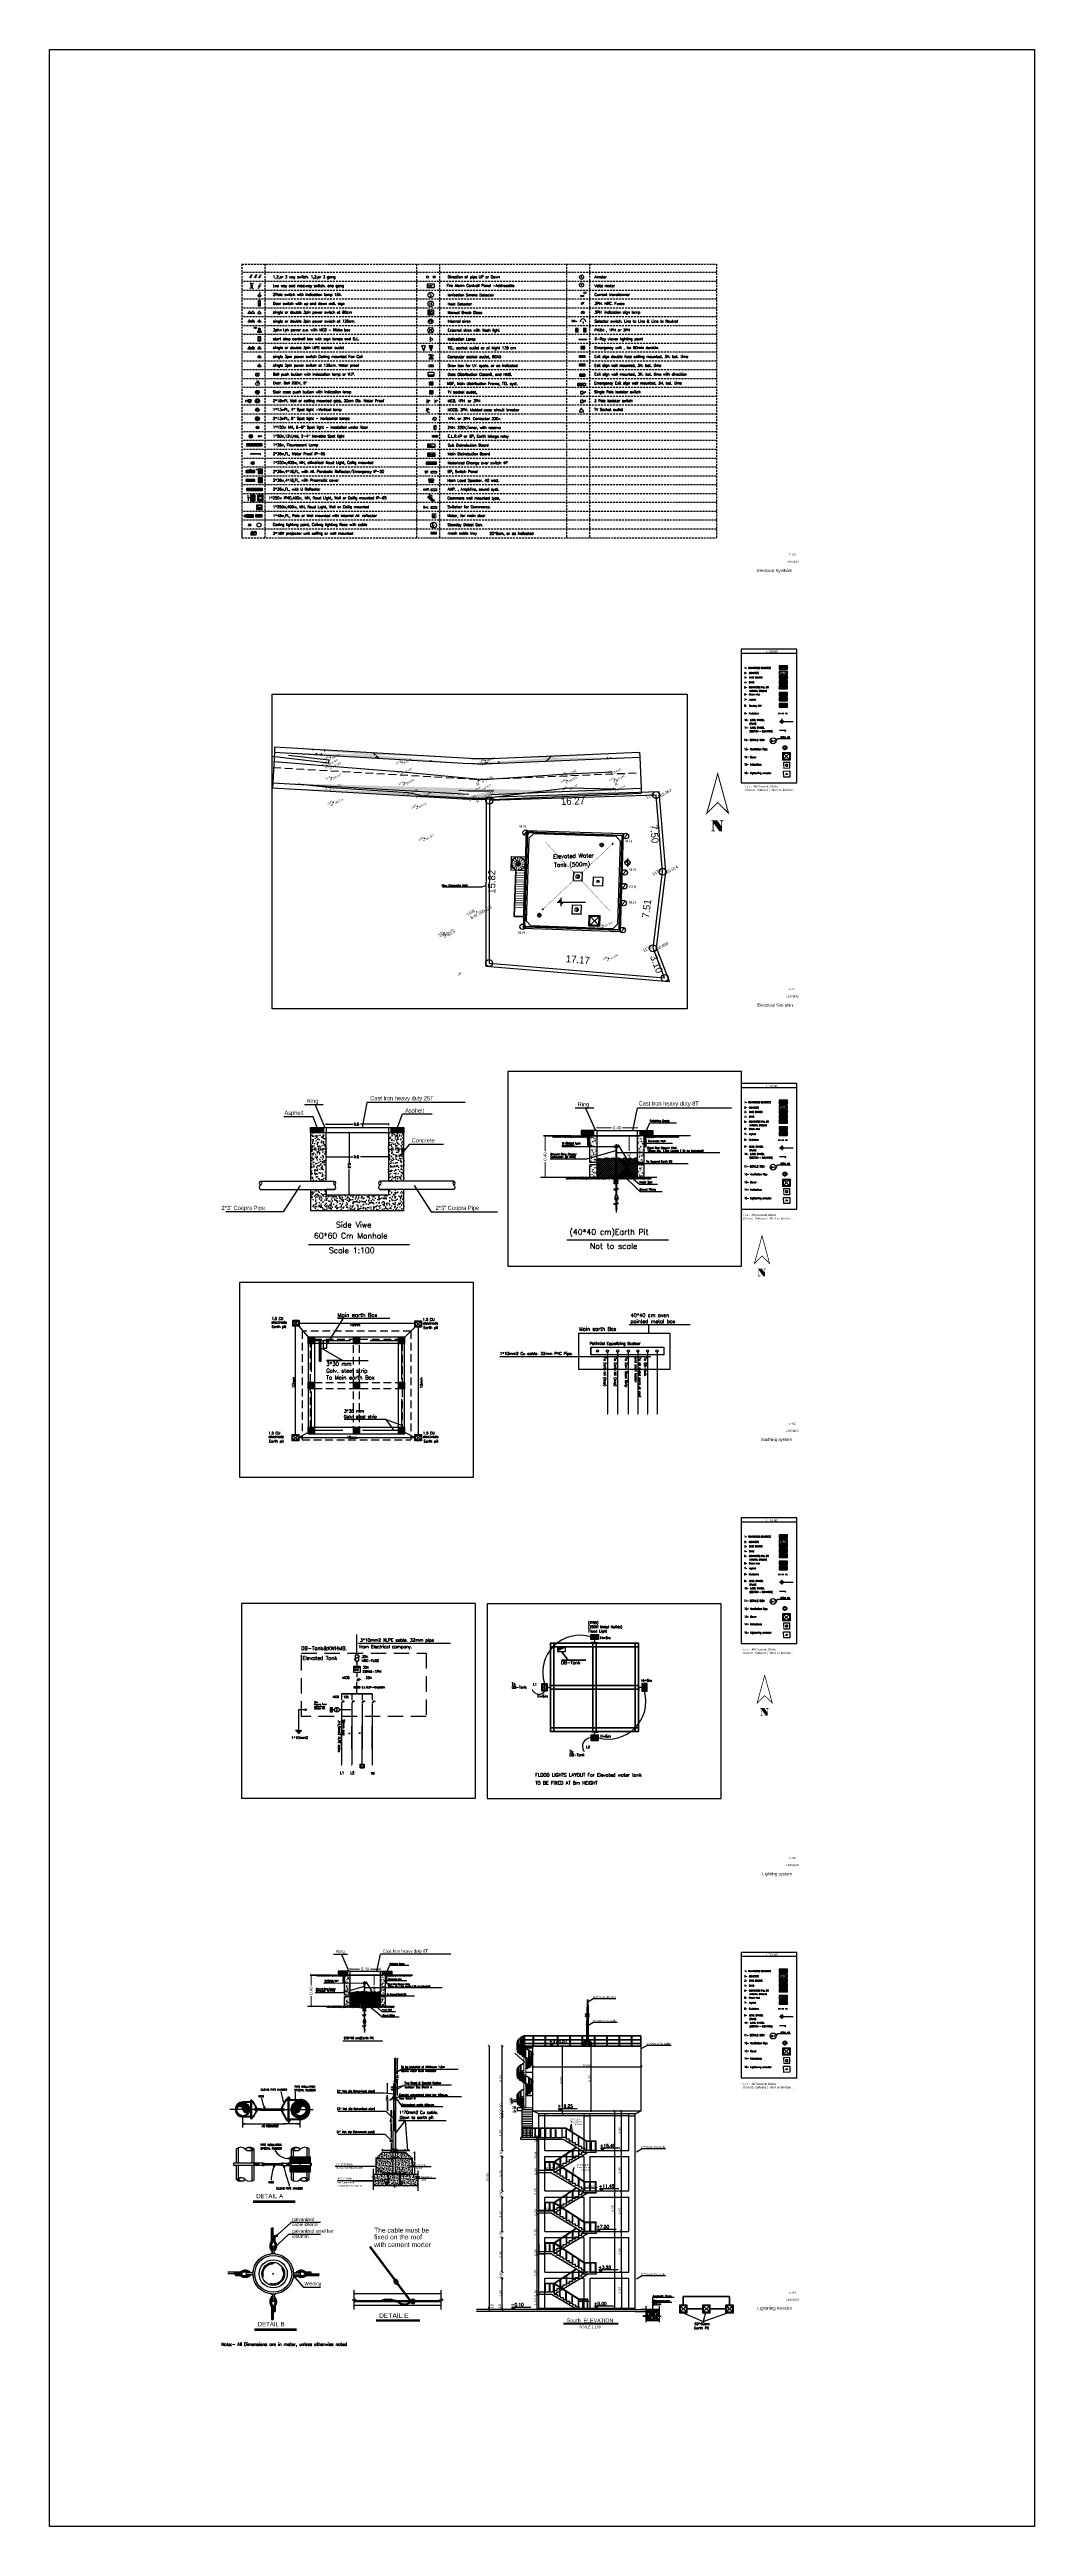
# Model space of a CAD drawing. Extents: x 152089 to 152185, y 180985 to 181226.
import ezdxf
from ezdxf.enums import TextEntityAlignment as Align

# ---------------------------------------------------------------- set-up
doc = ezdxf.new("R2010")
doc.units = 0
doc.header["$LTSCALE"] = 3
doc.header["$MEASUREMENT"] = 0
doc.header["$PDMODE"] = 2
doc.header["$PDSIZE"] = 0.03
for name, pattern in [('0181 00 ST MF 0100$0$HIDDEN', [0.375, 0.25, -0.125]), ('AUSGEZOGEN', [0]), ('CENTER', [2, 1.25, -0.25, 0.25, -0.25]), ('DASHDOT', [25.4, 12.7, -6.35, 0, -6.35]), ('DASHDOT2', [0.5, 0.25, -0.125, 0, -0.125]), ('DASHED', [0.75, 0.5, -0.25]), ('DASHED2', [0.375, 0.25, -0.125]), ('HIDDEN', [9.525, 6.35, -3.175]), ('SOLID_LINE', [0]), ('STRICHPUNKT2', [0.7, 0.4, -0.15, 0, -0.15]), ('VONLAYER', [0])]:
    doc.linetypes.add(name, pattern=pattern)
doc.layers.get('0').update_dxf_attribs({"linetype": 'CONTINUOUS'})
doc.layers.get('DEFPOINTS').update_dxf_attribs({"linetype": 'CONTINUOUS'})
for name, color, linetype in [('025', 203, 'CONTINUOUS'), ('1', 7, 'CONTINUOUS'), ('1622', 7, 'HIDDEN'), ('3', 4, 'CONTINUOUS'), ('6', 2, 'CONTINUOUS'), ('BASE-COURSE', 1, 'CONTINUOUS'), ('BBB', 1, 'CONTINUOUS'), ('BOUNDRY CT', 40, 'CONTINUOUS'), ('ceco.net 1', 7, 'CONTINUOUS'), ('DETAILS', 9, 'CONTINUOUS'), ('DIM', 144, 'CONTINUOUS'), ('EBENE0', 7, 'AUSGEZOGEN'), ('ELEV', 1, 'CONTINUOUS'), ('FRAME', 2, 'CONTINUOUS'), ('G-Border', 4, 'CONTINUOUS'), ('G-Text Sub', 3, 'CONTINUOUS'), ('galvanizedestrip', 3, 'CONTINUOUS'), ('HATCH', 40, 'CONTINUOUS'), ('Hatch Concret', 8, 'CONTINUOUS'), ('HATCH-2', 252, 'CONTINUOUS'), ('HATSH', 252, 'CONTINUOUS'), ('Height', 7, 'CONTINUOUS'), ('hide', 4, 'DASHED'), ('LCLINE', 120, 'DASHED'), ('LE', 141, 'CONTINUOUS'), ('LIGHT', 90, 'CONTINUOUS'), ('LIGHTINGLINES', 30, 'CONTINUOUS'), ('LOWVOLTAGE21', 21, 'CONTINUOUS'), ('LOWVOLTAGELINES', 21, 'DASHDOT'), ('MECNEK', 6, 'CONTINUOUS'), ('MHATCH', 8, 'CONTINUOUS'), ('MU', 7, 'CONTINUOUS'), ('NAMES', 12, 'CONTINUOUS'), ('NUMBERS', 6, 'CONTINUOUS'), ('Point Code', 7, 'CONTINUOUS'), ('Point ID', 7, 'CONTINUOUS'), ('Point_ID', 7, 'CONTINUOUS'), ('POLI', 3, 'CONTINUOUS'), ('POWER', 54, 'CONTINUOUS'), ('POWERLINES', 54, 'DASHED'), ('SEC', 4, 'CONTINUOUS'), ('SMOOK', 61, 'CONTINUOUS'), ('ST', 2, 'CONTINUOUS'), ('Stairs', 231, 'CONTINUOUS'), ('TEXT', 7, 'CONTINUOUS'), ('TEXTM', 2, 'CONTINUOUS'), ('TEXTS', 1, 'CONTINUOUS'), ('TILES', 8, 'CONTINUOUS'), ('TXT', 6, 'CONTINUOUS'), ('wall-out', 7, 'CONTINUOUS'), ('ح', 75, 'HIDDEN')]:
    doc.layers.add(name, color=color, linetype=linetype)
for name, color, linetype, lineweight in [('dimentions', 241, 'CONTINUOUS', 20), ('FURNITUR', 2, 'CONTINUOUS', 20), ('hah', 41, 'CONTINUOUS', 9), ('hatch 3', 8, 'CONTINUOUS', 13), ('INTERIOR', 140, 'CONTINUOUS', 50), ('LAND CORNERS', 255, 'CONTINUOUS', 25)]:
    doc.layers.add(name, color=color, linetype=linetype, lineweight=lineweight)
doc.styles.add('1 - 3.5mm', font='isocpeur.ttf', dxfattribs={"height": 3.5})
doc.styles.add('ABED', font='romant.shx')
doc.styles.add('FUTURA', font='SAS_____.PFB')
doc.styles.add('ROMANC', font='ROMANC', dxfattribs={"height": 7})
doc.styles.add('ROMANS', font='romans.shx')
doc.styles.add('ROMANT', font='ROMANT.SHX')
doc.dimstyles.new('10', dxfattribs={"dimtxt": 0.3, "dimasz": 0.05, "dimexe": 0.18, "dimexo": 0.0625, "dimgap": 0.15, "dimtad": 0, "dimlfac": 0.1, "dimzin": 0, "dimdsep": 46, "dimtxsty": 'Standard', "dimblk": 'OBLIQUE', "dimcen": 0, "dimse1": 1, "dimse2": 1, "dimclrd": 253, "dimclrt": 4, "dimadec": 0, "dimazin": 0, "dimtfac": 1, "dimtix": 1, "dimtofl": 0, "dimtmove": 0, "dimatfit": 0, "dimldrblk": 'OBLIQUE', "dimfxl": 0.18, "dimtolj": 1, "dimtzin": 0, "dimlwd": 13, "dimarcsym": 0})
doc.dimstyles.new('mais 1-100 plan', dxfattribs={"dimtxt": 0.25, "dimasz": 0.1635, "dimexe": 0.18, "dimexo": 0.0625, "dimgap": 0, "dimtad": 1, "dimzin": 0, "dimdsep": 46, "dimtxsty": 'Standard', "dimblk": 'OBLIQUE', "dimcen": 0, "dimse1": 1, "dimse2": 1, "dimclrd": 8, "dimclrt": 4, "dimadec": 0, "dimazin": 0, "dimtfac": 1, "dimtix": 1, "dimtofl": 0, "dimtmove": 0, "dimatfit": 3, "dimldrblk": 'OBLIQUE', "dimfxl": 0.18, "dimtolj": 1, "dimtzin": 0, "dimarcsym": 0})
doc.dimstyles.get("Standard").update_dxf_attribs({"dimtxt": 0.7, "dimasz": 4.572, "dimexe": 4.572, "dimexo": 1.5875, "dimgap": 0.01, "dimtad": 1, "dimzin": 0, "dimdsep": 46, "dimtxsty": 'Standard', "dimcen": 2.286, "dimse1": 1, "dimse2": 1, "dimsd1": 1, "dimsd2": 1, "dimadec": 0, "dimazin": 0, "dimtfac": 1, "dimtofl": 0, "dimtmove": 0, "dimatfit": 3, "dimfxl": 1, "dimtolj": 1, "dimtzin": 0, "dimarcsym": 0})
pattern_1 = [(90.0871826, (151837.7961977, 180545.7815384), (-0.00449999479, -6.8473e-06), []), (90.0871826, (151837.7946977, 180545.781536), (-0.00449999479, -6.8473e-06), [0.0015, -0.0015]), (90.0871826, (151837.7931977, 180545.781534), (-0.00449999479, -6.8473e-06), [0.0015, -0.0015])]
pattern_2 = [(90.0871826, (151837.7961977, 180671.967731), (-0.00449999479, -6.8473e-06), []), (90.0871826, (151837.7946977, 180671.9677285), (-0.00449999479, -6.8473e-06), [0.0015, -0.0015]), (90.0871826, (151837.7931977, 180671.9677263), (-0.00449999479, -6.8473e-06), [0.0015, -0.0015])]
pattern_3 = [(90.0871826, (151837.7961977, 180630.4265384), (-0.00449999479, -6.8473e-06), []), (90.0871826, (151837.7946977, 180630.426536), (-0.00449999479, -6.8473e-06), [0.0015, -0.0015]), (90.0871826, (151837.7931977, 180630.426534), (-0.00449999479, -6.8473e-06), [0.0015, -0.0015])]
pattern_4 = [(90.0871826, (151837.7961977, 180588.1040384), (-0.00449999479, -6.8473e-06), []), (90.0871826, (151837.7946977, 180588.104036), (-0.00449999479, -6.8473e-06), [0.0015, -0.0015]), (90.0871826, (151837.7931977, 180588.104034), (-0.00449999479, -6.8473e-06), [0.0015, -0.0015])]
pattern_5 = [(45, (146197.1751, 182178.37468), (-0.0662912607, 0.0662912607), []), (135, (146197.1751, 182178.37468), (-0.0662912607, -0.0662912607), [])]
pattern_6 = [(273.012787504, (-14170.530445, 6901.07849), (0.3099823724308, -5.2697003313232), [0.0589780632, -5.8388388024]), (229.969740728, (-14170.527345, 6901.019594), (3.4098060967385, 4.0297708416001), [0.10120820824, -10.0196094424]), (177.510447078, (-14170.59244, 6900.942098), (6.5096298210463, -0.3099823724307), [0.071363211, -7.06496692045]), (312.273689006, (-14170.635839, 6900.74371), (-5.8896650761848, 6.5096298210463), [0.0921644025, -9.1242741155]), (337.833654178, (-14170.573842, 6900.675513), (-5.2697003313232, 2.1698766070155), [0.0903744918, -8.9470870177]), (42.273689006, (-14170.490147, 6900.641415), (-6.5096298210463, -5.8896650761848), [0.0921644025, -9.1242741155]), (82.694240467, (-14170.421951, 6900.703412), (-0.9299471172923, -7.1295945659079), [0.12188270756, -12.0663782062]), (117.255328375, (-14170.406452, 6900.824305), (-4.6497355864616, 8.9894888004925), [0.1150698242, -11.3919167552]), (166.429565615, (-14170.459149, 6900.9266), (-6.5096298210463, 1.5499118621539), [0.09247653, -9.155186601]), (220.236358309, (-14170.549044, 6900.948298), (3.7197884691693, 3.099823724308), [0.1055762393, -5.1732333475]), (267.397437798, (-14170.629639, 6900.880102), (-0.3099823724308, -7.12959456590785), [0.1365329714, -13.51677425296]), (183.814074834, (-14170.325856, 6901.047492), (-4.0297708416, -0.309982372431), [0.0466003679, -4.6134565089]), (216.46923439, (-14170.372354, 6901.044392), (4.6497355864617, 3.4098060967385), [0.08865691395, -8.7770557058]), (270, (-14170.44365, 6900.9917), (0.30998237243, -0.30998237243), [0.0619963183, -0.55796842654]), (248.198590514, (-14170.502546, 6901.007194), (0.929947117292, 2.169876607015), [0.03338624116, -3.3052260845]), (336.801409486, (-14170.514946, 6900.9762), (-1.239929489723, 0.619964744862), [0.0472149785, -2.3135404368]), (75.963756532, (-14170.47155, 6900.9576), (0.30998237243, 1.549911862154), [0.0766855981, -2.4794945291]), (206.56505118, (-14170.45295, 6901.03199), (0.92994711729, 0.30998237243), [0.0554512859, -1.3308320273]), (61.389540334, (-14170.694735, 6900.796406), (2.1698766070154, 4.0297708416), [0.077681162, -7.6904548258]), (115.346175942, (-14170.657537, 6900.864602), (2.169876607016, -4.649735586463), [0.06517019875, -6.4518359757]), (338.198590514, (-14170.514946, 6901.09399), (-2.169876607015, 0.929947117292), [0.0667720439, -3.2718402818]), (28.610459666, (-14170.45295, 6901.06919), (-4.0297708416, -2.1698766070154), [0.077681162, -7.6904548258]), (24.44395478, (-14170.502546, 6900.604217), (-2.169876607015, -0.929947117292), [0.0749105923, -3.6706206648]), (339.775140569, (-14170.43435, 6900.635216), (-4.9597179588924, 1.8598942345847), [0.0627665542, -6.2138981014]), (111.801409486, (-14170.201863, 6900.787107), (-0.929947117292, 2.169876607015), [0.0667720439, -3.2718402818]), (62.354024636, (-14170.226662, 6900.849103), (-2.789841351877, -5.2697003313232), [0.07348629154, -7.2751229663]), (114.44395478, (-14170.353755, 6900.635216), (0.929947117292, -2.169876607015), [0.03745529615, -3.7080759609]), (146.309932474, (-14170.22046, 6900.76851), (-1.549911862154, 0.929947117292), [0.0223530612, -2.21296161536]), (210.96375653, (-14170.23906, 6900.78091), (1.239929489723, 0.61996474486), [0.0903744918, -1.7171178101]), (231.009005957, (-14170.316557, 6900.73441), (2.789841351877, 3.4098060967386), [0.0837527426, -8.2915097601]), (348.690067526, (-14170.44365, 6900.9297), (-0.92994711729, 0.30998237243), [0.0632242243, -1.5173819416]), (38.157226587, (-14170.381653, 6900.9173), (5.8896650761848, 4.6497355864616), [0.1103817748, -10.92777669045]), (105.9453959, (-14170.29486, 6900.985496), (0.929947117292, -3.4098060967385), [0.0451339826, -4.4682774875]), (135, (-14170.30726, 6901.0289), (-0.6199647449, 1e-16), [0.0263028765, -0.4120783987]), (165.256437164, (-14170.332056, 6900.73751), (3.4098060967386, -0.9299471172923), [0.0609016803, -6.0292856313]), (93.012787504, (-14170.390953, 6900.75301), (-0.3099823724308, 5.269700331323), [0.1179561265, -5.7798607392]), (45, (-14170.39715, 6900.8708), (6e-17, 0.6199647449), [0.11397913155, -0.3244021436]), (10.304846469, (-14170.316557, 6900.951398), (5.2697003313232, 0.9299471172924), [0.06931421695, -6.8621023489]), (299.0546041, (-14170.24836, 6900.963797), (0.929947117292, -1.549911862154), [0.0638291904, -3.12763466634]), (252.645975364, (-14170.217362, 6900.908), (-2.789841351877, -8.9894888004925), [0.103924857, -10.28857802]), (220.42607874, (-14170.24836, 6900.808806), (-4.3397532140309, -3.7197884691693), [0.1099455854, -10.8846008623])]
pattern_7 = [(50, (36.22019, 6.73817), (0.21517805478, -0.0188256405), [0.0225, -0.2475]), (355, (36.22019, 6.73817), (-0.04162540008, 0.2256576401), [0.018, -0.198]), (100.45144446, (36.23812, 6.7366), (0.17355265402, 0.20683199729), [0.0191220576, -0.2103426336]), (46.1842, (36.2202, 6.79817), (0.3201723992, -0.04965578424), [0.03375, -0.37125]), (96.63563549, (36.24687, 6.79403), (0.2803985837, 0.29223558023), [0.0286831026, -0.315514128]), (351.18416399, (36.2202, 6.79817), (0.2803985835, 0.2922355801), [0.027, -0.2970000003]), (21, (36.25019, 6.78317), (0.17907211564, -0.1207856672), [0.0225, -0.2475]), (326, (36.25019, 6.78317), (0.07299459958, 0.21754501351), [0.018, -0.198]), (71.45144474, (36.2651, 6.7731), (0.25206671302, 0.09675934584), [0.019122057, -0.2103426336]), (37.5, (36.22019, 6.73817), (0.003647956595, 0.09986815615), [0, -0.1956, 0, -0.201, 0, -0.19875]), (7.5, (36.22019, 6.73817), (0.078920861233, 0.118323513565), [0, -0.1146, 0, -0.1911, 0, -0.07575]), (327.5, (36.15329, 6.73817), (0.160146730852, -0.00676646152), [0, -0.075, 0, -0.234, 0, -0.3105]), (317.5, (36.12329, 6.73817), (0.1749558508, 0.0300314947), [0, -0.0975, 0, -0.1554, 0, -0.2205])]
pattern_8 = [(88.0954623, (151633.0811, 180436.13097), (-0.006716287785, 0.00022333471), []), (88.0954623, (151633.078861, 180436.1310444), (-0.006716287785, 0.00022333471), [0.00224, -0.00224]), (88.0954623, (151633.0766225, 180436.131119), (-0.006716287785, 0.00022333471), [0.00224, -0.00224])]
pattern_9 = [(45, (757.63446, 21936.5933), (2e-17, 0.28284271247), [0.6, -0.2]), (135, (757.77588, 21936.73472), (2e-17, 0.28284271247), [0.6, -0.2])]

# ---------------------------------------------------------------- blocks, each defined once
blk = doc.blocks.new('_OBLIQUE')
at = {"color": 0, "linetype": 'ByBlock'}
blk.add_line((-0.5, -0.5), (0.5, 0.5), dxfattribs=at)
blk = doc.blocks.new('*D89')
at = {"layer": '1622', "color": 253, "linetype": 'Continuous', "lineweight": 13, "transparency": 16777216}
for p, q in [((152118.27, 181039.11), (152119.2, 181039.11)), ((152121.24, 181039.11), (152120.3, 181039.11))]:
    blk.add_line(p, q, dxfattribs=at)
at = {"layer": 'DEFPOINTS', "color": 0, "linetype": 'Continuous', "transparency": 16777216}
for p in [(152118.27, 181039.11), (152118.27, 181038.9), (152121.24, 181038.9)]:
    blk.add_point(p, dxfattribs=at)
at = {"layer": '1622', "color": 253, "linetype": 'Continuous', "lineweight": 13, "transparency": 16777216, "xscale": 0.05, "yscale": 0.05, "zscale": 0.05, "rotation": 180}
blk.add_blockref('_OBLIQUE', (152118.27, 181039.11), dxfattribs=at)
at = {"layer": '1622', "color": 253, "linetype": 'Continuous', "lineweight": 13, "transparency": 16777216, "xscale": 0.05, "yscale": 0.05, "zscale": 0.05}
blk.add_blockref('_OBLIQUE', (152121.24, 181039.11), dxfattribs=at)
at = {"layer": '1622', "color": 4, "linetype": 'Continuous', "transparency": 16777216, "insert": (152119.75, 181039.11), "char_height": 0.3, "attachment_point": 5}
blk.add_mtext('\\A1;0.40', dxfattribs=at)
blk = doc.blocks.new('*D90')
at = {"layer": '1622', "color": 253, "linetype": 'Continuous', "lineweight": 13, "transparency": 16777216}
for p, q in [((152114.49, 181038.52), (152114.49, 181037.55)), ((152114.49, 181035.48), (152114.49, 181036.45))]:
    blk.add_line(p, q, dxfattribs=at)
at = {"layer": 'DEFPOINTS', "color": 0, "linetype": 'Continuous', "transparency": 16777216}
for p in [(152114.56, 181038.52), (152114.49, 181035.48), (152114.63, 181035.48)]:
    blk.add_point(p, dxfattribs=at)
at = {"layer": '1622', "color": 253, "linetype": 'Continuous', "lineweight": 13, "transparency": 16777216, "xscale": 0.05, "yscale": 0.05, "zscale": 0.05}
for p, rotation in [((152114.49, 181038.52), 90), ((152114.49, 181035.48), 270)]:
    blk.add_blockref('_OBLIQUE', p, dxfattribs=dict(at, rotation=rotation))
at = {"layer": '1622', "color": 4, "linetype": 'Continuous', "transparency": 16777216, "insert": (152114.49, 181037), "char_height": 0.3, "attachment_point": 5, "rotation": 90}
blk.add_mtext('\\A1;0.40', dxfattribs=at)
blk = doc.blocks.new('*D91')
at = {"layer": '1622', "color": 253, "linetype": 'Continuous', "lineweight": 13, "transparency": 16777216}
for p, q in [((152120.64, 181038.52), (152120.64, 181037.55)), ((152120.64, 181035.49), (152120.64, 181036.45))]:
    blk.add_line(p, q, dxfattribs=at)
at = {"layer": 'DEFPOINTS', "color": 0, "linetype": 'Continuous', "transparency": 16777216}
for p in [(152120.43, 181038.52), (152120.43, 181035.49), (152120.64, 181035.49)]:
    blk.add_point(p, dxfattribs=at)
at = {"layer": '1622', "color": 253, "linetype": 'Continuous', "lineweight": 13, "transparency": 16777216, "xscale": 0.05, "yscale": 0.05, "zscale": 0.05}
for p, rotation in [((152120.64, 181038.52), 90), ((152120.64, 181035.49), 270)]:
    blk.add_blockref('_OBLIQUE', p, dxfattribs=dict(at, rotation=rotation))
at = {"layer": '1622', "color": 4, "linetype": 'Continuous', "transparency": 16777216, "insert": (152120.64, 181037), "char_height": 0.3, "attachment_point": 5, "rotation": 90}
blk.add_mtext('\\A1;0.40', dxfattribs=at)
blk = doc.blocks.new('A$C72036BEE')
for points in [[(0.39, 0.44), (0.3, 0.69)], [(0.39, 0.44), (0.39, 0.75)], [(0.39, 0.44), (0.47, 0.69)], [(0, 0), (0.77, 0)]]:
    blk.add_lwpolyline(points)
blk.add_arc((0.39, 0.05), 0.39, 352.3719, 187.6281)
blk = doc.blocks.new('*D93')
at = {"layer": '1622', "color": 253, "linetype": 'Continuous', "lineweight": 13, "transparency": 16777216}
for p, q in [((152145.51, 181120.28), (152145.51, 181118.81)), ((152145.51, 181116.24), (152145.51, 181117.71))]:
    blk.add_line(p, q, dxfattribs=at)
at = {"layer": 'DEFPOINTS', "color": 0, "linetype": 'Continuous', "transparency": 16777216}
for p in [(152145.22, 181120.28), (152145.22, 181116.24), (152145.51, 181116.24)]:
    blk.add_point(p, dxfattribs=at)
at = {"layer": '1622', "color": 253, "linetype": 'Continuous', "lineweight": 13, "transparency": 16777216, "xscale": 0.05, "yscale": 0.05, "zscale": 0.05}
for p, rotation in [((152145.51, 181120.28), 90), ((152145.51, 181116.24), 270)]:
    blk.add_blockref('_OBLIQUE', p, dxfattribs=dict(at, rotation=rotation))
at = {"layer": '1622', "color": 4, "linetype": 'Continuous', "transparency": 16777216, "insert": (152145.51, 181118.26), "char_height": 0.3, "attachment_point": 5, "rotation": 90}
blk.add_mtext('\\A1;0.40', dxfattribs=at)
blk = doc.blocks.new('*D94')
at = {"layer": '1622', "color": 253, "linetype": 'Continuous', "lineweight": 13, "transparency": 16777216}
for p, q in [((152142.34, 181121.07), (152143.77, 181121.07)), ((152146.3, 181121.07), (152144.87, 181121.07))]:
    blk.add_line(p, q, dxfattribs=at)
at = {"layer": 'DEFPOINTS', "color": 0, "linetype": 'Continuous', "transparency": 16777216}
for p in [(152142.34, 181121.07), (152142.34, 181120.78), (152146.3, 181120.78)]:
    blk.add_point(p, dxfattribs=at)
at = {"layer": '1622', "color": 253, "linetype": 'Continuous', "lineweight": 13, "transparency": 16777216, "xscale": 0.05, "yscale": 0.05, "zscale": 0.05, "rotation": 180}
blk.add_blockref('_OBLIQUE', (152142.34, 181121.07), dxfattribs=at)
at = {"layer": '1622', "color": 253, "linetype": 'Continuous', "lineweight": 13, "transparency": 16777216, "xscale": 0.05, "yscale": 0.05, "zscale": 0.05}
blk.add_blockref('_OBLIQUE', (152146.3, 181121.07), dxfattribs=at)
at = {"layer": '1622', "color": 4, "linetype": 'Continuous', "transparency": 16777216, "insert": (152144.32, 181121.07), "char_height": 0.3, "attachment_point": 5}
blk.add_mtext('\\A1;0.40', dxfattribs=at)
blk = doc.blocks.new('*D95')
at = {"layer": '1622', "color": 253, "linetype": 'Continuous', "lineweight": 13, "transparency": 16777216}
for p, q in [((152137.31, 181120.28), (152137.31, 181118.81)), ((152137.31, 181116.24), (152137.31, 181117.71))]:
    blk.add_line(p, q, dxfattribs=at)
at = {"layer": 'DEFPOINTS', "color": 0, "linetype": 'Continuous', "transparency": 16777216}
for p in [(152137.39, 181120.28), (152137.31, 181116.24), (152137.49, 181116.24)]:
    blk.add_point(p, dxfattribs=at)
at = {"layer": '1622', "color": 253, "linetype": 'Continuous', "lineweight": 13, "transparency": 16777216, "xscale": 0.05, "yscale": 0.05, "zscale": 0.05}
for p, rotation in [((152137.31, 181120.28), 90), ((152137.31, 181116.24), 270)]:
    blk.add_blockref('_OBLIQUE', p, dxfattribs=dict(at, rotation=rotation))
at = {"layer": '1622', "color": 4, "linetype": 'Continuous', "transparency": 16777216, "insert": (152137.31, 181118.26), "char_height": 0.3, "attachment_point": 5, "rotation": 90}
blk.add_mtext('\\A1;0.40', dxfattribs=at)
blk = doc.blocks.new('*D122')
at = {"layer": 'DEFPOINTS', "color": 0, "transparency": 16777216}
for p in [(152144.8, 181009.59), (152144.75, 181006.04), (152144.8, 181006.04)]:
    blk.add_point(p, dxfattribs=at)
at = {"layer": 'LAND CORNERS', "color": 8, "lineweight": -2, "transparency": 16777216}
blk.add_line((152144.75, 181009.59), (152144.75, 181006.04), dxfattribs=at)
at = {"layer": 'LAND CORNERS', "color": 8, "lineweight": -2, "transparency": 16777216, "xscale": 0.1635000000000001, "yscale": 0.1635000000000001, "zscale": 0.1635000000000001}
for p, rotation in [((152144.75, 181009.59), 90), ((152144.75, 181006.04), 270)]:
    blk.add_blockref('_OBLIQUE', p, dxfattribs=dict(at, rotation=rotation))
at = {"layer": 'LAND CORNERS', "color": 4, "transparency": 16777216, "insert": (152144.62, 181007.82), "char_height": 0.25, "attachment_point": 5, "rotation": 90}
blk.add_mtext('\\A1;3.55', dxfattribs=at)
blk = doc.blocks.new('*D123')
at = {"layer": 'DEFPOINTS', "color": 0, "transparency": 16777216}
for p in [(152144.75, 181013.54), (152144.75, 181013.54), (152144.75, 181009.59)]:
    blk.add_point(p, dxfattribs=at)
at = {"layer": 'LAND CORNERS', "color": 8, "lineweight": -2, "transparency": 16777216}
blk.add_line((152144.75, 181009.59), (152144.75, 181013.54), dxfattribs=at)
at = {"layer": 'LAND CORNERS', "color": 8, "lineweight": -2, "transparency": 16777216, "xscale": 0.1635000000000001, "yscale": 0.1635000000000001, "zscale": 0.1635000000000001}
for p, rotation in [((152144.75, 181013.54), 90), ((152144.75, 181009.59), 270)]:
    blk.add_blockref('_OBLIQUE', p, dxfattribs=dict(at, rotation=rotation))
at = {"layer": 'LAND CORNERS', "color": 4, "transparency": 16777216, "insert": (152144.62, 181011.57), "char_height": 0.25, "attachment_point": 5, "rotation": 90}
blk.add_mtext('\\A1;3.95', dxfattribs=at)
blk = doc.blocks.new('*D124')
at = {"layer": 'DEFPOINTS', "color": 0, "transparency": 16777216}
for p in [(152144.75, 181017.49), (152144.75, 181017.49), (152144.75, 181013.54)]:
    blk.add_point(p, dxfattribs=at)
at = {"layer": 'LAND CORNERS', "color": 8, "lineweight": -2, "transparency": 16777216}
blk.add_line((152144.75, 181013.54), (152144.75, 181017.49), dxfattribs=at)
at = {"layer": 'LAND CORNERS', "color": 8, "lineweight": -2, "transparency": 16777216, "xscale": 0.1635000000000001, "yscale": 0.1635000000000001, "zscale": 0.1635000000000001}
for p, rotation in [((152144.75, 181017.49), 90), ((152144.75, 181013.54), 270)]:
    blk.add_blockref('_OBLIQUE', p, dxfattribs=dict(at, rotation=rotation))
at = {"layer": 'LAND CORNERS', "color": 4, "transparency": 16777216, "insert": (152144.62, 181015.52), "char_height": 0.25, "attachment_point": 5, "rotation": 90}
blk.add_mtext('\\A1;3.95', dxfattribs=at)
blk = doc.blocks.new('*D125')
at = {"layer": 'DEFPOINTS', "color": 0, "transparency": 16777216}
for p in [(152144.75, 181021.44), (152144.75, 181021.44), (152144.75, 181017.49)]:
    blk.add_point(p, dxfattribs=at)
at = {"layer": 'LAND CORNERS', "color": 8, "lineweight": -2, "transparency": 16777216}
blk.add_line((152144.75, 181017.49), (152144.75, 181021.44), dxfattribs=at)
at = {"layer": 'LAND CORNERS', "color": 8, "lineweight": -2, "transparency": 16777216, "xscale": 0.1635000000000001, "yscale": 0.1635000000000001, "zscale": 0.1635000000000001}
for p, rotation in [((152144.75, 181021.44), 90), ((152144.75, 181017.49), 270)]:
    blk.add_blockref('_OBLIQUE', p, dxfattribs=dict(at, rotation=rotation))
at = {"layer": 'LAND CORNERS', "color": 4, "transparency": 16777216, "insert": (152144.62, 181019.47), "char_height": 0.25, "attachment_point": 5, "rotation": 90}
blk.add_mtext('\\A1;3.95', dxfattribs=at)
blk = doc.blocks.new('*D126')
at = {"layer": 'DEFPOINTS', "color": 0, "transparency": 16777216}
for p in [(152144.75, 181025.29), (152144.75, 181025.29), (152144.75, 181021.44)]:
    blk.add_point(p, dxfattribs=at)
at = {"layer": 'LAND CORNERS', "color": 8, "lineweight": -2, "transparency": 16777216}
blk.add_line((152144.75, 181021.44), (152144.75, 181025.29), dxfattribs=at)
at = {"layer": 'LAND CORNERS', "color": 8, "lineweight": -2, "transparency": 16777216, "xscale": 0.1635000000000001, "yscale": 0.1635000000000001, "zscale": 0.1635000000000001}
for p, rotation in [((152144.75, 181025.29), 90), ((152144.75, 181021.44), 270)]:
    blk.add_blockref('_OBLIQUE', p, dxfattribs=dict(at, rotation=rotation))
at = {"layer": 'LAND CORNERS', "color": 4, "transparency": 16777216, "insert": (152144.62, 181023.37), "char_height": 0.25, "attachment_point": 5, "rotation": 90}
blk.add_mtext('\\A1;3.85', dxfattribs=at)
blk = doc.blocks.new('*D127')
at = {"layer": 'DEFPOINTS', "color": 0, "transparency": 16777216}
for p in [(152144.1, 181025.29), (152144.06, 181006.04), (152144.1, 181006.04)]:
    blk.add_point(p, dxfattribs=at)
at = {"layer": 'LAND CORNERS', "color": 8, "lineweight": -2, "transparency": 16777216}
blk.add_line((152144.06, 181025.29), (152144.06, 181006.04), dxfattribs=at)
at = {"layer": 'LAND CORNERS', "color": 8, "lineweight": -2, "transparency": 16777216, "xscale": 0.1635000000000001, "yscale": 0.1635000000000001, "zscale": 0.1635000000000001}
for p, rotation in [((152144.06, 181025.29), 90), ((152144.06, 181006.04), 270)]:
    blk.add_blockref('_OBLIQUE', p, dxfattribs=dict(at, rotation=rotation))
at = {"layer": 'LAND CORNERS', "color": 4, "transparency": 16777216, "insert": (152143.94, 181015.67), "char_height": 0.25, "attachment_point": 5, "rotation": 90}
blk.add_mtext('\\A1;19.25', dxfattribs=at)
blk = doc.blocks.new('*D128')
at = {"layer": 'DEFPOINTS', "color": 0, "transparency": 16777216}
for p in [(152132.12, 181008.99), (152133.13, 181008.99), (152132.12, 181006.04)]:
    blk.add_point(p, dxfattribs=at)
at = {"layer": 'LAND CORNERS', "color": 8, "lineweight": -2, "transparency": 16777216}
blk.add_line((152133.13, 181006.04), (152133.13, 181008.99), dxfattribs=at)
at = {"layer": 'LAND CORNERS', "color": 8, "lineweight": -2, "transparency": 16777216, "xscale": 0.1635000000000001, "yscale": 0.1635000000000001, "zscale": 0.1635000000000001}
for p, rotation in [((152133.13, 181008.99), 90), ((152133.13, 181006.04), 270)]:
    blk.add_blockref('_OBLIQUE', p, dxfattribs=dict(at, rotation=rotation))
at = {"layer": 'LAND CORNERS', "color": 4, "transparency": 16777216, "insert": (152133.01, 181007.52), "char_height": 0.25, "attachment_point": 5, "rotation": 90}
blk.add_mtext('\\A1;2.95', dxfattribs=at)
blk = doc.blocks.new('*D129')
at = {"layer": 'DEFPOINTS', "color": 0, "transparency": 16777216}
for p in [(152132.12, 181009.59), (152132.12, 181008.99), (152133.13, 181009.59)]:
    blk.add_point(p, dxfattribs=at)
at = {"layer": 'LAND CORNERS', "color": 8, "lineweight": -2, "transparency": 16777216}
for p, q in [((152133.13, 181009.59), (152133.13, 181009.75)), ((152133.13, 181008.99), (152133.13, 181008.83))]:
    blk.add_line(p, q, dxfattribs=at)
at = {"layer": 'LAND CORNERS', "color": 8, "lineweight": -2, "transparency": 16777216, "xscale": 0.1635000000000001, "yscale": 0.1635000000000001, "zscale": 0.1635000000000001}
for p, rotation in [((152133.13, 181009.59), 270), ((152133.13, 181008.99), 90)]:
    blk.add_blockref('_OBLIQUE', p, dxfattribs=dict(at, rotation=rotation))
at = {"layer": 'LAND CORNERS', "color": 4, "transparency": 16777216, "insert": (152133.01, 181009.29), "char_height": 0.25, "attachment_point": 5, "rotation": 90}
blk.add_mtext('\\A1;0.60', dxfattribs=at)
blk = doc.blocks.new('*D130')
at = {"layer": 'DEFPOINTS', "color": 0, "transparency": 16777216}
for p in [(152132.12, 181012.94), (152133.13, 181012.94), (152132.12, 181009.59)]:
    blk.add_point(p, dxfattribs=at)
at = {"layer": 'LAND CORNERS', "color": 8, "lineweight": -2, "transparency": 16777216}
blk.add_line((152133.13, 181009.59), (152133.13, 181012.94), dxfattribs=at)
at = {"layer": 'LAND CORNERS', "color": 8, "lineweight": -2, "transparency": 16777216, "xscale": 0.1635000000000001, "yscale": 0.1635000000000001, "zscale": 0.1635000000000001}
for p, rotation in [((152133.13, 181012.94), 90), ((152133.13, 181009.59), 270)]:
    blk.add_blockref('_OBLIQUE', p, dxfattribs=dict(at, rotation=rotation))
at = {"layer": 'LAND CORNERS', "color": 4, "transparency": 16777216, "insert": (152133.01, 181011.27), "char_height": 0.25, "attachment_point": 5, "rotation": 90}
blk.add_mtext('\\A1;3.35', dxfattribs=at)
blk = doc.blocks.new('*D131')
at = {"layer": 'DEFPOINTS', "color": 0, "transparency": 16777216}
for p in [(152132.12, 181013.54), (152132.12, 181012.94), (152133.13, 181013.54)]:
    blk.add_point(p, dxfattribs=at)
at = {"layer": 'LAND CORNERS', "color": 8, "lineweight": -2, "transparency": 16777216}
for p, q in [((152133.13, 181013.54), (152133.13, 181013.7)), ((152133.13, 181012.94), (152133.13, 181012.78))]:
    blk.add_line(p, q, dxfattribs=at)
at = {"layer": 'LAND CORNERS', "color": 8, "lineweight": -2, "transparency": 16777216, "xscale": 0.1635000000000001, "yscale": 0.1635000000000001, "zscale": 0.1635000000000001}
for p, rotation in [((152133.13, 181013.54), 270), ((152133.13, 181012.94), 90)]:
    blk.add_blockref('_OBLIQUE', p, dxfattribs=dict(at, rotation=rotation))
at = {"layer": 'LAND CORNERS', "color": 4, "transparency": 16777216, "insert": (152133.01, 181013.24), "char_height": 0.25, "attachment_point": 5, "rotation": 90}
blk.add_mtext('\\A1;0.60', dxfattribs=at)
blk = doc.blocks.new('*D132')
at = {"layer": 'DEFPOINTS', "color": 0, "transparency": 16777216}
for p in [(152132.12, 181016.89), (152133.13, 181016.89), (152132.12, 181013.54)]:
    blk.add_point(p, dxfattribs=at)
at = {"layer": 'LAND CORNERS', "color": 8, "lineweight": -2, "transparency": 16777216}
blk.add_line((152133.13, 181013.54), (152133.13, 181016.89), dxfattribs=at)
at = {"layer": 'LAND CORNERS', "color": 8, "lineweight": -2, "transparency": 16777216, "xscale": 0.1635000000000001, "yscale": 0.1635000000000001, "zscale": 0.1635000000000001}
for p, rotation in [((152133.13, 181016.89), 90), ((152133.13, 181013.54), 270)]:
    blk.add_blockref('_OBLIQUE', p, dxfattribs=dict(at, rotation=rotation))
at = {"layer": 'LAND CORNERS', "color": 4, "transparency": 16777216, "insert": (152133.01, 181015.22), "char_height": 0.25, "attachment_point": 5, "rotation": 90}
blk.add_mtext('\\A1;3.35', dxfattribs=at)
blk = doc.blocks.new('*D133')
at = {"layer": 'DEFPOINTS', "color": 0, "transparency": 16777216}
for p in [(152132.12, 181017.49), (152132.12, 181016.89), (152133.13, 181017.49)]:
    blk.add_point(p, dxfattribs=at)
at = {"layer": 'LAND CORNERS', "color": 8, "lineweight": -2, "transparency": 16777216}
for p, q in [((152133.13, 181017.49), (152133.13, 181017.65)), ((152133.13, 181016.89), (152133.13, 181016.73))]:
    blk.add_line(p, q, dxfattribs=at)
at = {"layer": 'LAND CORNERS', "color": 8, "lineweight": -2, "transparency": 16777216, "xscale": 0.1635000000000001, "yscale": 0.1635000000000001, "zscale": 0.1635000000000001}
for p, rotation in [((152133.13, 181017.49), 270), ((152133.13, 181016.89), 90)]:
    blk.add_blockref('_OBLIQUE', p, dxfattribs=dict(at, rotation=rotation))
at = {"layer": 'LAND CORNERS', "color": 4, "transparency": 16777216, "insert": (152133.01, 181017.19), "char_height": 0.25, "attachment_point": 5, "rotation": 90}
blk.add_mtext('\\A1;0.60', dxfattribs=at)
blk = doc.blocks.new('*D101')
at = {"layer": 'DEFPOINTS', "color": 0, "transparency": 16777216}
for p in [(152132.12, 181020.84), (152133.13, 181020.84), (152132.12, 181017.49)]:
    blk.add_point(p, dxfattribs=at)
at = {"layer": 'LAND CORNERS', "color": 8, "lineweight": -2, "transparency": 16777216}
blk.add_line((152133.13, 181017.49), (152133.13, 181020.84), dxfattribs=at)
at = {"layer": 'LAND CORNERS', "color": 8, "lineweight": -2, "transparency": 16777216, "xscale": 0.1635000000000001, "yscale": 0.1635000000000001, "zscale": 0.1635000000000001}
for p, rotation in [((152133.13, 181020.84), 90), ((152133.13, 181017.49), 270)]:
    blk.add_blockref('_OBLIQUE', p, dxfattribs=dict(at, rotation=rotation))
at = {"layer": 'LAND CORNERS', "color": 4, "transparency": 16777216, "insert": (152133.01, 181019.17), "char_height": 0.25, "attachment_point": 5, "rotation": 90}
blk.add_mtext('\\A1;3.35', dxfattribs=at)
blk = doc.blocks.new('*D102')
at = {"layer": 'DEFPOINTS', "color": 0, "transparency": 16777216}
for p in [(152132.12, 181021.44), (152132.12, 181020.84), (152133.13, 181021.44)]:
    blk.add_point(p, dxfattribs=at)
at = {"layer": 'LAND CORNERS', "color": 8, "lineweight": -2, "transparency": 16777216}
for p, q in [((152133.13, 181021.44), (152133.13, 181021.6)), ((152133.13, 181020.84), (152133.13, 181020.68))]:
    blk.add_line(p, q, dxfattribs=at)
at = {"layer": 'LAND CORNERS', "color": 8, "lineweight": -2, "transparency": 16777216, "xscale": 0.1635000000000001, "yscale": 0.1635000000000001, "zscale": 0.1635000000000001}
for p, rotation in [((152133.13, 181021.44), 270), ((152133.13, 181020.84), 90)]:
    blk.add_blockref('_OBLIQUE', p, dxfattribs=dict(at, rotation=rotation))
at = {"layer": 'LAND CORNERS', "color": 4, "transparency": 16777216, "insert": (152133.01, 181021.14), "char_height": 0.25, "attachment_point": 5, "rotation": 90}
blk.add_mtext('\\A1;0.60', dxfattribs=at)
blk = doc.blocks.new('*D103')
at = {"layer": 'DEFPOINTS', "color": 0, "transparency": 16777216}
for p in [(152132.12, 181024.79), (152133.13, 181024.79), (152132.12, 181021.44)]:
    blk.add_point(p, dxfattribs=at)
at = {"layer": 'LAND CORNERS', "color": 8, "lineweight": -2, "transparency": 16777216}
blk.add_line((152133.13, 181021.44), (152133.13, 181024.79), dxfattribs=at)
at = {"layer": 'LAND CORNERS', "color": 8, "lineweight": -2, "transparency": 16777216, "xscale": 0.1635000000000001, "yscale": 0.1635000000000001, "zscale": 0.1635000000000001}
for p, rotation in [((152133.13, 181024.79), 90), ((152133.13, 181021.44), 270)]:
    blk.add_blockref('_OBLIQUE', p, dxfattribs=dict(at, rotation=rotation))
at = {"layer": 'LAND CORNERS', "color": 4, "transparency": 16777216, "insert": (152133.01, 181023.12), "char_height": 0.25, "attachment_point": 5, "rotation": 90}
blk.add_mtext('\\A1;3.35', dxfattribs=at)
blk = doc.blocks.new('*D104')
at = {"layer": 'DEFPOINTS', "color": 0, "transparency": 16777216}
for p in [(152132.4, 181031.6), (152133.13, 181031.6), (152132.4, 181025.29)]:
    blk.add_point(p, dxfattribs=at)
at = {"layer": 'LAND CORNERS', "color": 8, "lineweight": -2, "transparency": 16777216}
blk.add_line((152133.13, 181025.29), (152133.13, 181031.6), dxfattribs=at)
at = {"layer": 'LAND CORNERS', "color": 8, "lineweight": -2, "transparency": 16777216, "xscale": 0.1635000000000001, "yscale": 0.1635000000000001, "zscale": 0.1635000000000001}
for p, rotation in [((152133.13, 181031.6), 90), ((152133.13, 181025.29), 270)]:
    blk.add_blockref('_OBLIQUE', p, dxfattribs=dict(at, rotation=rotation))
at = {"layer": 'LAND CORNERS', "color": 4, "transparency": 16777216, "insert": (152133.01, 181028.45), "char_height": 0.25, "attachment_point": 5, "rotation": 90}
blk.add_mtext('\\A1;6.31', dxfattribs=at)
blk = doc.blocks.new('*D105')
at = {"layer": 'DEFPOINTS', "color": 0, "transparency": 16777216}
for p in [(152131.32, 181031.6), (152131.32, 181006.04), (152131.84, 181006.04)]:
    blk.add_point(p, dxfattribs=at)
at = {"layer": 'LAND CORNERS', "color": 8, "lineweight": -2, "transparency": 16777216}
blk.add_line((152131.84, 181031.6), (152131.84, 181006.04), dxfattribs=at)
at = {"layer": 'LAND CORNERS', "color": 8, "lineweight": -2, "transparency": 16777216, "xscale": 0.1635000000000001, "yscale": 0.1635000000000001, "zscale": 0.1635000000000001}
for p, rotation in [((152131.84, 181031.6), 90), ((152131.84, 181006.04), 270)]:
    blk.add_blockref('_OBLIQUE', p, dxfattribs=dict(at, rotation=rotation))
at = {"layer": 'LAND CORNERS', "color": 4, "transparency": 16777216, "insert": (152131.72, 181018.82), "char_height": 0.25, "attachment_point": 5, "rotation": 90}
blk.add_mtext('\\A1;25.56', dxfattribs=at)
blk = doc.blocks.new('*D106')
at = {"layer": 'DEFPOINTS', "color": 0, "transparency": 16777216}
for p in [(152136.09, 181031.32), (152146.69, 181031.32), (152146.69, 181029.58)]:
    blk.add_point(p, dxfattribs=at)
at = {"layer": 'LAND CORNERS', "color": 8, "lineweight": -2, "transparency": 16777216}
blk.add_line((152136.09, 181029.58), (152146.69, 181029.58), dxfattribs=at)
at = {"layer": 'LAND CORNERS', "color": 8, "lineweight": -2, "transparency": 16777216, "xscale": 0.1635000000000001, "yscale": 0.1635000000000001, "zscale": 0.1635000000000001, "rotation": 180}
blk.add_blockref('_OBLIQUE', (152136.09, 181029.58), dxfattribs=at)
at = {"layer": 'LAND CORNERS', "color": 8, "lineweight": -2, "transparency": 16777216, "xscale": 0.1635000000000001, "yscale": 0.1635000000000001, "zscale": 0.1635000000000001}
blk.add_blockref('_OBLIQUE', (152146.69, 181029.58), dxfattribs=at)
at = {"layer": 'LAND CORNERS', "color": 4, "transparency": 16777216, "insert": (152141.39, 181029.7), "char_height": 0.25, "attachment_point": 5}
blk.add_mtext('\\A1;10.60', dxfattribs=at)
blk = doc.blocks.new('*D107')
at = {"layer": 'DEFPOINTS', "color": 0, "transparency": 16777216}
for p in [(152141.99, 181031.6), (152141.77, 181025.29), (152141.99, 181025.29)]:
    blk.add_point(p, dxfattribs=at)
at = {"layer": 'LAND CORNERS', "color": 8, "lineweight": -2, "transparency": 16777216}
blk.add_line((152141.77, 181031.6), (152141.77, 181025.29), dxfattribs=at)
at = {"layer": 'LAND CORNERS', "color": 8, "lineweight": -2, "transparency": 16777216, "xscale": 0.1635000000000001, "yscale": 0.1635000000000001, "zscale": 0.1635000000000001}
for p, rotation in [((152141.77, 181031.6), 90), ((152141.77, 181025.29), 270)]:
    blk.add_blockref('_OBLIQUE', p, dxfattribs=dict(at, rotation=rotation))
at = {"layer": 'LAND CORNERS', "color": 4, "transparency": 16777216, "insert": (152141.64, 181028.45), "char_height": 0.25, "attachment_point": 5, "rotation": 90}
blk.add_mtext('\\A1;6.31', dxfattribs=at)
blk = doc.blocks.new('*D108')
at = {"layer": 'DEFPOINTS', "color": 0, "transparency": 16777216}
for p in [(152138.87, 181031.6), (152139.02, 181031.6), (152138.87, 181024.99)]:
    blk.add_point(p, dxfattribs=at)
at = {"layer": 'LAND CORNERS', "color": 8, "lineweight": -2, "transparency": 16777216}
blk.add_line((152139.02, 181024.99), (152139.02, 181031.6), dxfattribs=at)
at = {"layer": 'LAND CORNERS', "color": 8, "lineweight": -2, "transparency": 16777216, "xscale": 0.1635000000000001, "yscale": 0.1635000000000001, "zscale": 0.1635000000000001}
for p, rotation in [((152139.02, 181031.6), 90), ((152139.02, 181024.99), 270)]:
    blk.add_blockref('_OBLIQUE', p, dxfattribs=dict(at, rotation=rotation))
at = {"layer": 'LAND CORNERS', "color": 4, "transparency": 16777216, "insert": (152138.89, 181028.29), "char_height": 0.25, "attachment_point": 5, "rotation": 90}
blk.add_mtext('\\A1;6.61', dxfattribs=at)
blk = doc.blocks.new('*D109')
at = {"layer": 'DEFPOINTS', "color": 0, "transparency": 16777216}
for p in [(152136.53, 181007.42), (152136.68, 181007.42), (152136.68, 181005.94)]:
    blk.add_point(p, dxfattribs=at)
at = {"layer": 'LAND CORNERS', "color": 8, "lineweight": -2, "transparency": 16777216}
blk.add_line((152136.53, 181005.94), (152136.53, 181007.42), dxfattribs=at)
at = {"layer": 'LAND CORNERS', "color": 8, "lineweight": -2, "transparency": 16777216, "xscale": 0.1635000000000001, "yscale": 0.1635000000000001, "zscale": 0.1635000000000001}
for p, rotation in [((152136.53, 181007.42), 90), ((152136.53, 181005.94), 270)]:
    blk.add_blockref('_OBLIQUE', p, dxfattribs=dict(at, rotation=rotation))
at = {"layer": 'LAND CORNERS', "color": 4, "transparency": 16777216, "insert": (152136.4, 181006.68), "char_height": 0.25, "attachment_point": 5, "rotation": 90}
blk.add_mtext('\\A1;1.48', dxfattribs=at)
blk = doc.blocks.new('*D110')
at = {"layer": 'DEFPOINTS', "color": 0, "transparency": 16777216}
for p in [(152136.53, 181007.62), (152136.69, 181007.62), (152136.69, 181007.42)]:
    blk.add_point(p, dxfattribs=at)
at = {"layer": 'LAND CORNERS', "color": 8, "lineweight": -2, "transparency": 16777216}
for p, q in [((152136.53, 181007.62), (152136.53, 181007.78)), ((152136.53, 181007.42), (152136.53, 181007.26))]:
    blk.add_line(p, q, dxfattribs=at)
at = {"layer": 'LAND CORNERS', "color": 8, "lineweight": -2, "transparency": 16777216, "xscale": 0.1635000000000001, "yscale": 0.1635000000000001, "zscale": 0.1635000000000001}
for p, rotation in [((152136.53, 181007.62), 270), ((152136.53, 181007.42), 90)]:
    blk.add_blockref('_OBLIQUE', p, dxfattribs=dict(at, rotation=rotation))
at = {"layer": 'LAND CORNERS', "color": 4, "transparency": 16777216, "insert": (152136.4, 181007.52), "char_height": 0.25, "attachment_point": 5, "rotation": 90}
blk.add_mtext('\\A1;0.20', dxfattribs=at)
blk = doc.blocks.new('*D111')
at = {"layer": 'DEFPOINTS', "color": 0, "transparency": 16777216}
for p in [(152136.53, 181011.37), (152136.69, 181011.37), (152136.69, 181007.62)]:
    blk.add_point(p, dxfattribs=at)
at = {"layer": 'LAND CORNERS', "color": 8, "lineweight": -2, "transparency": 16777216}
blk.add_line((152136.53, 181007.62), (152136.53, 181011.37), dxfattribs=at)
at = {"layer": 'LAND CORNERS', "color": 8, "lineweight": -2, "transparency": 16777216, "xscale": 0.1635000000000001, "yscale": 0.1635000000000001, "zscale": 0.1635000000000001}
for p, rotation in [((152136.53, 181011.37), 90), ((152136.53, 181007.62), 270)]:
    blk.add_blockref('_OBLIQUE', p, dxfattribs=dict(at, rotation=rotation))
at = {"layer": 'LAND CORNERS', "color": 4, "transparency": 16777216, "insert": (152136.4, 181009.5), "char_height": 0.25, "attachment_point": 5, "rotation": 90}
blk.add_mtext('\\A1;3.75', dxfattribs=at)
blk = doc.blocks.new('*D112')
at = {"layer": 'DEFPOINTS', "color": 0, "transparency": 16777216}
for p in [(152136.53, 181011.57), (152136.69, 181011.57), (152136.69, 181011.37)]:
    blk.add_point(p, dxfattribs=at)
at = {"layer": 'LAND CORNERS', "color": 8, "lineweight": -2, "transparency": 16777216}
for p, q in [((152136.53, 181011.57), (152136.53, 181011.73)), ((152136.53, 181011.37), (152136.53, 181011.21))]:
    blk.add_line(p, q, dxfattribs=at)
at = {"layer": 'LAND CORNERS', "color": 8, "lineweight": -2, "transparency": 16777216, "xscale": 0.1635000000000001, "yscale": 0.1635000000000001, "zscale": 0.1635000000000001}
for p, rotation in [((152136.53, 181011.57), 270), ((152136.53, 181011.37), 90)]:
    blk.add_blockref('_OBLIQUE', p, dxfattribs=dict(at, rotation=rotation))
at = {"layer": 'LAND CORNERS', "color": 4, "transparency": 16777216, "insert": (152136.4, 181011.47), "char_height": 0.25, "attachment_point": 5, "rotation": 90}
blk.add_mtext('\\A1;0.20', dxfattribs=at)
blk = doc.blocks.new('*D113')
at = {"layer": 'DEFPOINTS', "color": 0, "transparency": 16777216}
for p in [(152136.53, 181015.32), (152136.69, 181015.32), (152136.69, 181011.57)]:
    blk.add_point(p, dxfattribs=at)
at = {"layer": 'LAND CORNERS', "color": 8, "lineweight": -2, "transparency": 16777216}
blk.add_line((152136.53, 181011.57), (152136.53, 181015.32), dxfattribs=at)
at = {"layer": 'LAND CORNERS', "color": 8, "lineweight": -2, "transparency": 16777216, "xscale": 0.1635000000000001, "yscale": 0.1635000000000001, "zscale": 0.1635000000000001}
for p, rotation in [((152136.53, 181015.32), 90), ((152136.53, 181011.57), 270)]:
    blk.add_blockref('_OBLIQUE', p, dxfattribs=dict(at, rotation=rotation))
at = {"layer": 'LAND CORNERS', "color": 4, "transparency": 16777216, "insert": (152136.4, 181013.45), "char_height": 0.25, "attachment_point": 5, "rotation": 90}
blk.add_mtext('\\A1;3.75', dxfattribs=at)
blk = doc.blocks.new('*D114')
at = {"layer": 'DEFPOINTS', "color": 0, "transparency": 16777216}
for p in [(152136.53, 181015.52), (152136.69, 181015.52), (152136.69, 181015.32)]:
    blk.add_point(p, dxfattribs=at)
at = {"layer": 'LAND CORNERS', "color": 8, "lineweight": -2, "transparency": 16777216}
for p, q in [((152136.53, 181015.52), (152136.53, 181015.68)), ((152136.53, 181015.32), (152136.53, 181015.16))]:
    blk.add_line(p, q, dxfattribs=at)
at = {"layer": 'LAND CORNERS', "color": 8, "lineweight": -2, "transparency": 16777216, "xscale": 0.1635000000000001, "yscale": 0.1635000000000001, "zscale": 0.1635000000000001}
for p, rotation in [((152136.53, 181015.52), 270), ((152136.53, 181015.32), 90)]:
    blk.add_blockref('_OBLIQUE', p, dxfattribs=dict(at, rotation=rotation))
at = {"layer": 'LAND CORNERS', "color": 4, "transparency": 16777216, "insert": (152136.4, 181015.42), "char_height": 0.25, "attachment_point": 5, "rotation": 90}
blk.add_mtext('\\A1;0.20', dxfattribs=at)
blk = doc.blocks.new('*D115')
at = {"layer": 'DEFPOINTS', "color": 0, "transparency": 16777216}
for p in [(152136.53, 181019.27), (152136.69, 181019.27), (152136.69, 181015.52)]:
    blk.add_point(p, dxfattribs=at)
at = {"layer": 'LAND CORNERS', "color": 8, "lineweight": -2, "transparency": 16777216}
blk.add_line((152136.53, 181015.52), (152136.53, 181019.27), dxfattribs=at)
at = {"layer": 'LAND CORNERS', "color": 8, "lineweight": -2, "transparency": 16777216, "xscale": 0.1635000000000001, "yscale": 0.1635000000000001, "zscale": 0.1635000000000001}
for p, rotation in [((152136.53, 181019.27), 90), ((152136.53, 181015.52), 270)]:
    blk.add_blockref('_OBLIQUE', p, dxfattribs=dict(at, rotation=rotation))
at = {"layer": 'LAND CORNERS', "color": 4, "transparency": 16777216, "insert": (152136.4, 181017.4), "char_height": 0.25, "attachment_point": 5, "rotation": 90}
blk.add_mtext('\\A1;3.75', dxfattribs=at)
blk = doc.blocks.new('*D116')
at = {"layer": 'DEFPOINTS', "color": 0, "transparency": 16777216}
for p in [(152136.53, 181019.47), (152136.69, 181019.47), (152136.69, 181019.27)]:
    blk.add_point(p, dxfattribs=at)
at = {"layer": 'LAND CORNERS', "color": 8, "lineweight": -2, "transparency": 16777216}
for p, q in [((152136.53, 181019.47), (152136.53, 181019.63)), ((152136.53, 181019.27), (152136.53, 181019.11))]:
    blk.add_line(p, q, dxfattribs=at)
at = {"layer": 'LAND CORNERS', "color": 8, "lineweight": -2, "transparency": 16777216, "xscale": 0.1635000000000001, "yscale": 0.1635000000000001, "zscale": 0.1635000000000001}
for p, rotation in [((152136.53, 181019.47), 270), ((152136.53, 181019.27), 90)]:
    blk.add_blockref('_OBLIQUE', p, dxfattribs=dict(at, rotation=rotation))
at = {"layer": 'LAND CORNERS', "color": 4, "transparency": 16777216, "insert": (152136.4, 181019.37), "char_height": 0.25, "attachment_point": 5, "rotation": 90}
blk.add_mtext('\\A1;0.20', dxfattribs=at)
blk = doc.blocks.new('*D117')
at = {"layer": 'DEFPOINTS', "color": 0, "transparency": 16777216}
for p in [(152136.53, 181022.51), (152136.69, 181022.51), (152136.69, 181019.47)]:
    blk.add_point(p, dxfattribs=at)
at = {"layer": 'LAND CORNERS', "color": 8, "lineweight": -2, "transparency": 16777216}
blk.add_line((152136.53, 181019.47), (152136.53, 181022.51), dxfattribs=at)
at = {"layer": 'LAND CORNERS', "color": 8, "lineweight": -2, "transparency": 16777216, "xscale": 0.1635000000000001, "yscale": 0.1635000000000001, "zscale": 0.1635000000000001}
for p, rotation in [((152136.53, 181022.51), 90), ((152136.53, 181019.47), 270)]:
    blk.add_blockref('_OBLIQUE', p, dxfattribs=dict(at, rotation=rotation))
at = {"layer": 'LAND CORNERS', "color": 4, "transparency": 16777216, "insert": (152136.4, 181020.99), "char_height": 0.25, "attachment_point": 5, "rotation": 90}
blk.add_mtext('\\A1;3.04', dxfattribs=at)
blk = doc.blocks.new('*D118')
at = {"layer": 'DEFPOINTS', "color": 0, "transparency": 16777216}
for p in [(152136.53, 181022.71), (152136.69, 181022.71), (152136.69, 181022.51)]:
    blk.add_point(p, dxfattribs=at)
at = {"layer": 'LAND CORNERS', "color": 8, "lineweight": -2, "transparency": 16777216}
for p, q in [((152136.53, 181022.71), (152136.53, 181022.87)), ((152136.53, 181022.51), (152136.53, 181022.34))]:
    blk.add_line(p, q, dxfattribs=at)
at = {"layer": 'LAND CORNERS', "color": 8, "lineweight": -2, "transparency": 16777216, "xscale": 0.1635000000000001, "yscale": 0.1635000000000001, "zscale": 0.1635000000000001}
for p, rotation in [((152136.53, 181022.71), 270), ((152136.53, 181022.51), 90)]:
    blk.add_blockref('_OBLIQUE', p, dxfattribs=dict(at, rotation=rotation))
at = {"layer": 'LAND CORNERS', "color": 4, "transparency": 16777216, "insert": (152136.4, 181022.61), "char_height": 0.25, "attachment_point": 5, "rotation": 90}
blk.add_mtext('\\A1;0.20', dxfattribs=at)
blk = doc.blocks.new('*D119')
at = {"layer": 'DEFPOINTS', "color": 0, "transparency": 16777216}
for p in [(152134.38, 181025.29), (152134.59, 181025.59), (152134.59, 181025.29)]:
    blk.add_point(p, dxfattribs=at)
at = {"layer": 'LAND CORNERS', "color": 8, "lineweight": -2, "transparency": 16777216}
for p, q in [((152134.38, 181025.59), (152134.38, 181025.75)), ((152134.38, 181025.29), (152134.38, 181025.13))]:
    blk.add_line(p, q, dxfattribs=at)
at = {"layer": 'LAND CORNERS', "color": 8, "lineweight": -2, "transparency": 16777216, "xscale": 0.1635000000000001, "yscale": 0.1635000000000001, "zscale": 0.1635000000000001}
for p, rotation in [((152134.38, 181025.59), 270), ((152134.38, 181025.29), 90)]:
    blk.add_blockref('_OBLIQUE', p, dxfattribs=dict(at, rotation=rotation))
at = {"layer": 'LAND CORNERS', "color": 4, "transparency": 16777216, "insert": (152134.25, 181025.44), "char_height": 0.25, "attachment_point": 5, "rotation": 90}
blk.add_mtext('\\A1;0.30', dxfattribs=at)
blk = doc.blocks.new('*D120')
at = {"layer": 'DEFPOINTS', "color": 0, "transparency": 16777216}
for p in [(152134.06, 181026.34), (152134.15, 181026.34), (152134.15, 181026.16)]:
    blk.add_point(p, dxfattribs=at)
at = {"layer": 'LAND CORNERS', "color": 8, "lineweight": -2, "transparency": 16777216}
for p, q in [((152134.06, 181026.34), (152134.06, 181026.5)), ((152134.06, 181026.16), (152134.06, 181025.99))]:
    blk.add_line(p, q, dxfattribs=at)
at = {"layer": 'LAND CORNERS', "color": 8, "lineweight": -2, "transparency": 16777216, "xscale": 0.1635000000000001, "yscale": 0.1635000000000001, "zscale": 0.1635000000000001}
for p, rotation in [((152134.06, 181026.34), 270), ((152134.06, 181026.16), 90)]:
    blk.add_blockref('_OBLIQUE', p, dxfattribs=dict(at, rotation=rotation))
at = {"layer": 'LAND CORNERS', "color": 4, "transparency": 16777216, "insert": (152133.94, 181026.25), "char_height": 0.25, "attachment_point": 5, "rotation": 90}
blk.add_mtext('\\A1;0.18', dxfattribs=at)
blk = doc.blocks.new('A$C4AF0736A')
for p, q in [((5.3, 1.5), (5.3, 2.49)), ((5.32, 3.79), (5.33, 3.8)), ((5.32, 2.5), (5.32, 3.79)), ((5.34, 3.79), (5.33, 3.8)), ((5.34, 2.5), (5.34, 3.79)), ((5.35, 1.5), (5.35, 2.49)), ((5.36, 2.74), (5.4, 2.74)), ((5.08, 0.49), (4.96, 0.35)), ((4.96, 0), (4.96, 0.35)), ((5, 0.33), (5, 0.33)), ((5, 0.17), (5, 0.17)), ((5.02, 0.29), (5.01, 0.3)), ((5.01, 0.29), (5.01, 0.3)), ((5.02, 0.29), (5.01, 0.29)), ((5.02, 0.07), (5.01, 0.07)), ((5.02, 0.07), (5.01, 0.06)), ((5.01, 0.06), (5.01, 0.07)), ((5.02, 0.35), (5.02, 0.35)), ((5.02, 0.21), (5.02, 0.21)), ((5.02, 0.15), (5.02, 0.15)), ((5.02, 0.1), (5.02, 0.1)), ((5.03, 0.35), (5.03, 0.35)), ((5.04, 0.19), (5.03, 0.2)), ((5.03, 0.19), (5.03, 0.2)), ((5.04, 0.19), (5.03, 0.19)), ((5.03, 0.16), (5.03, 0.16)), ((5.03, 0.15), (5.03, 0.15)), ((5.04, 0.19), (5.04, 0.19)), ((5.05, 0.41), (5.05, 0.41)), ((5.05, 0.41), (5.05, 0.41)), ((5.05, 0.31), (5.05, 0.31)), ((5.05, 0.21), (5.05, 0.21)), ((5.07, 0.2), (5.06, 0.21)), ((5.06, 0.2), (5.06, 0.21)), ((5.07, 0.2), (5.06, 0.2)), ((5.06, 0.08), (5.06, 0.08)), ((5.07, 0.4), (5.07, 0.4)), ((5.07, 0.35), (5.07, 0.35)), ((5.07, 0.29), (5.07, 0.29)), ((5.07, 0.11), (5.07, 0.11)), ((5.07, 0.08), (5.07, 0.08)), ((5.09, 0.33), (5.08, 0.34)), ((5.08, 0.33), (5.08, 0.34)), ((5.09, 0.33), (5.08, 0.33)), ((5.08, 0.3), (5.08, 0.3)), ((5.08, 0.29), (5.08, 0.29)), ((5.09, 0.04), (5.08, 0.05)), ((5.08, 0.04), (5.08, 0.05)), ((5.09, 0.04), (5.08, 0.04)), ((5.09, 0.4), (5.09, 0.4)), ((5.09, 0.34), (5.09, 0.34)), ((5.09, 0.33), (5.09, 0.33)), ((5.45, 0.49), (5.1, 0.49)), ((5.1, 0.45), (5.11, 0.46)), ((5.11, 0.45), (5.1, 0.45)), ((5.11, 0.1), (5.1, 0.11)), ((5.1, 0.1), (5.1, 0.11)), ((5.11, 0.1), (5.1, 0.1)), ((5.47, 0.49), (5.11, 0.49)), ((5.11, 0.45), (5.11, 0.46)), ((5.11, 0.43), (5.11, 0.43)), ((5.12, 0.36), (5.11, 0.36)), ((5.12, 0.36), (5.11, 0.35)), ((5.11, 0.35), (5.11, 0.36)), ((5.11, 0.09), (5.11, 0.09)), ((5.11, 0.03), (5.11, 0.03)), ((5.12, 0.33), (5.12, 0.33)), ((5.14, 0.18), (5.13, 0.19)), ((5.13, 0.17), (5.13, 0.19)), ((5.14, 0.18), (5.13, 0.17)), ((5.14, 0.08), (5.13, 0.09)), ((5.14, 0.08), (5.13, 0.07)), ((5.13, 0.07), (5.13, 0.08)), ((5.13, 0.08), (5.13, 0.08)), ((5.14, 0.42), (5.14, 0.42)), ((5.14, 0.34), (5.14, 0.34)), ((5.14, 0.31), (5.14, 0.31)), ((5.14, 0.28), (5.14, 0.28)), ((5.15, 0.46), (5.15, 0.46)), ((5.15, 0.45), (5.15, 0.45)), ((5.15, 0.39), (5.15, 0.39)), ((5.15, 0.36), (5.15, 0.38)), ((5.16, 0.37), (5.15, 0.38)), ((5.16, 0.36), (5.15, 0.36)), ((5.15, 0.34), (5.15, 0.34)), ((5.15, 0.28), (5.15, 0.28)), ((5.16, 0.48), (5.16, 0.48)), ((5.16, 0.17), (5.16, 0.17)), ((5.16, 0.11), (5.16, 0.11)), ((5.16, 0.07), (5.16, 0.07)), ((5.27, 0.61), (5.17, 0.5)), ((5.17, 0.28), (5.17, 0.28)), ((5.17, 0.07), (5.17, 0.07)), ((5.18, 0.33), (5.18, 0.33)), ((5.19, 0.21), (5.18, 0.22)), ((5.18, 0.21), (5.18, 0.22)), ((5.19, 0.21), (5.18, 0.21)), ((5.18, 0.21), (5.18, 0.21)), ((5.19, 0.08), (5.19, 0.08)), ((5.19, 0.03), (5.19, 0.03)), ((5.2, 0.42), (5.2, 0.42)), ((5.2, 0.39), (5.2, 0.39)), ((5.21, 0.34), (5.2, 0.35)), ((5.2, 0.34), (5.2, 0.35)), ((5.21, 0.34), (5.2, 0.34)), ((5.22, 0.43), (5.21, 0.43)), ((5.22, 0.43), (5.21, 0.42)), ((5.21, 0.42), (5.21, 0.43)), ((5.21, 0.32), (5.21, 0.32)), ((5.21, 0.21), (5.21, 0.21)), ((5.22, 0.46), (5.22, 0.47)), ((5.23, 0.46), (5.22, 0.46)), ((5.22, 0.45), (5.22, 0.45)), ((5.22, 0.21), (5.22, 0.21)), ((5.23, 0.46), (5.23, 0.47)), ((5.23, 0.44), (5.23, 0.44)), ((5.23, 0.42), (5.23, 0.42)), ((5.23, 0.31), (5.23, 0.31)), ((5.24, 0.38), (5.24, 0.38)), ((5.24, 0.33), (5.24, 0.33)), ((5.24, 0.33), (5.24, 0.33)), ((5.24, 0.22), (5.24, 0.22)), ((5.24, 0.2), (5.24, 0.2)), ((5.24, 0.16), (5.24, 0.16)), ((5.24, 0.16), (5.24, 0.16)), ((5.24, 0.09), (5.24, 0.09)), ((5.25, 0.49), (5.25, 0.49)), ((5.26, 0.31), (5.25, 0.31)), ((5.26, 0.31), (5.25, 0.3)), ((5.25, 0.3), (5.25, 0.31)), ((5.26, 0.44), (5.26, 0.44)), ((5.26, 0.38), (5.26, 0.38)), ((5.26, 0.35), (5.26, 0.35)), ((5.26, 0.34), (5.26, 0.34)), ((5.26, 0.16), (5.26, 0.16)), ((5.27, 1.47), (5.27, 0.5)), ((5.27, 0.14), (5.27, 0.14)), ((5.28, 0.05), (5.27, 0.06)), ((5.28, 0.05), (5.27, 0.05)), ((5.27, 0.05), (5.27, 0.06)), ((5.28, 0.31), (5.28, 0.31)), ((5.28, 0.2), (5.28, 0.2)), ((5.28, 0.15), (5.28, 0.15)), ((5.28, 0.14), (5.28, 0.14)), ((5.28, 0.14), (5.28, 0.14)), ((5.28, 0.09), (5.28, 0.09)), ((5.3, 0.2), (5.29, 0.21)), ((5.29, 0.2), (5.29, 0.21)), ((5.3, 0.2), (5.29, 0.2)), ((5.3, 0.18), (5.29, 0.19)), ((5.29, 0.18), (5.29, 0.19)), ((5.3, 0.18), (5.29, 0.18)), ((5.3, 0.35), (5.3, 0.35)), ((5.3, 0.29), (5.3, 0.29)), ((5.3, 0.2), (5.3, 0.2)), ((5.3, 0.18), (5.3, 0.18)), ((5.31, 0.33), (5.32, 0.34)), ((5.32, 0.33), (5.31, 0.33)), ((5.31, 0.3), (5.31, 0.3)), ((5.31, 0.29), (5.31, 0.29)), ((5.32, 0.33), (5.32, 0.34)), ((5.32, 0.33), (5.32, 0.33)), ((5.32, 0.07), (5.32, 0.07)), ((5.33, 0.34), (5.33, 0.34)), ((5.33, 0.1), (5.33, 0.1)), ((5.33, 0.07), (5.33, 0.07)), ((5.33, 0.03), (5.34, 0.04)), ((5.35, 0.03), (5.34, 0.04)), ((5.35, 0.03), (5.34, 0.03)), ((5.35, 0.43), (5.35, 0.43)), ((5.35, 0.41), (5.35, 0.41)), ((5.35, 0.32), (5.35, 0.32)), ((5.37, 0.18), (5.36, 0.19)), ((5.36, 0.17), (5.36, 0.19)), ((5.37, 0.18), (5.36, 0.17)), ((5.37, 0.09), (5.36, 0.1)), ((5.36, 0.09), (5.36, 0.1)), ((5.37, 0.09), (5.36, 0.09)), ((5.36, 0.08), (5.36, 0.08)), ((5.37, 0.38), (5.37, 0.38)), ((5.37, 0.02), (5.37, 0.02)), ((5.39, 0.28), (5.38, 0.29)), ((5.38, 0.28), (5.38, 0.29)), ((5.39, 0.24), (5.38, 0.23)), ((5.38, 0.23), (5.38, 0.24)), ((5.38, 0.06), (5.39, 0.07)), ((5.39, 1.47), (5.39, 0.5)), ((5.39, 0.61), (5.48, 0.5)), ((5.39, 0.42), (5.39, 0.42)), ((5.39, 0.37), (5.39, 0.37)), ((5.39, 0.31), (5.39, 0.31)), ((5.39, 0.17), (5.39, 0.17)), ((5.4, 0.07), (5.39, 0.07)), ((5.4, 0.07), (5.39, 0.06)), ((5.39, 0.07), (5.39, 0.07)), ((5.41, 0.4), (5.4, 0.41)), ((5.4, 0.4), (5.4, 0.41)), ((5.41, 0.4), (5.4, 0.4)), ((5.4, 0.37), (5.4, 0.37)), ((5.4, 0.36), (5.4, 0.36)), ((5.41, 0.42), (5.41, 0.42)), ((5.41, 0.4), (5.41, 0.4)), ((5.42, 0.21), (5.41, 0.22)), ((5.41, 0.21), (5.41, 0.22)), ((5.42, 0.21), (5.41, 0.21)), ((5.41, 0.21), (5.41, 0.21)), ((5.41, 0.19), (5.41, 0.19)), ((5.41, 0.07), (5.41, 0.07)), ((5.41, 0.06), (5.41, 0.06)), ((5.55, 0.49), (5.42, 0.49)), ((5.42, 0.1), (5.42, 0.1)), ((5.57, 0.49), (5.43, 0.49)), ((5.43, 0.3), (5.43, 0.3)), ((5.43, 0.18), (5.43, 0.18)), ((5.44, 0.13), (5.43, 0.14)), ((5.43, 0.14), (5.43, 0.14)), ((5.44, 0.13), (5.43, 0.13)), ((5.43, 0.12), (5.43, 0.12)), ((5.43, 0.06), (5.43, 0.06)), ((5.46, 0.44), (5.44, 0.44)), ((5.45, 0.43), (5.44, 0.44)), ((5.45, 0.36), (5.44, 0.37)), ((5.44, 0.36), (5.44, 0.37)), ((5.45, 0.36), (5.44, 0.36)), ((5.44, 0.34), (5.44, 0.34)), ((5.44, 0.21), (5.44, 0.21)), ((5.45, 0.04), (5.44, 0.05)), ((5.45, 0.04), (5.44, 0.04)), ((5.44, 0.03), (5.44, 0.04)), ((5.46, 0.44), (5.45, 0.43)), ((5.45, 0.3), (5.45, 0.3)), ((5.45, 0.18), (5.45, 0.18)), ((5.45, 0.13), (5.45, 0.13)), ((5.45, 0.13), (5.45, 0.13)), ((5.45, 0.12), (5.45, 0.12)), ((5.45, 0.07), (5.45, 0.07)), ((5.45, 0.07), (5.45, 0.07)), ((5.45, 0.02), (5.45, 0.02)), ((5.46, 0.48), (5.46, 0.49)), ((5.47, 0.48), (5.46, 0.48)), ((5.46, 0.44), (5.46, 0.44)), ((5.46, 0.23), (5.46, 0.23)), ((5.46, 0.21), (5.46, 0.21)), ((5.47, 0.16), (5.46, 0.17)), ((5.46, 0.16), (5.46, 0.17)), ((5.47, 0.16), (5.46, 0.16)), ((5.46, 0.16), (5.46, 0.16)), ((5.47, 0.48), (5.47, 0.49)), ((5.47, 0.41), (5.47, 0.41)), ((5.47, 0.35), (5.47, 0.35)), ((5.47, 0.22), (5.47, 0.22)), ((5.47, 0.18), (5.47, 0.18)), ((5.47, 0.16), (5.47, 0.16)), ((5.47, 0.15), (5.47, 0.15)), ((5.5, 0.32), (5.48, 0.32)), ((5.49, 0.31), (5.48, 0.32)), ((5.49, 0.23), (5.48, 0.24)), ((5.48, 0.23), (5.48, 0.24)), ((5.49, 0.23), (5.48, 0.23)), ((5.48, 0.12), (5.48, 0.12)), ((5.49, 0.46), (5.49, 0.46)), ((5.49, 0.4), (5.49, 0.4)), ((5.49, 0.37), (5.49, 0.37)), ((5.49, 0.35), (5.49, 0.35)), ((5.49, 0.33), (5.49, 0.33)), ((5.5, 0.32), (5.49, 0.31)), ((5.49, 0.29), (5.49, 0.29)), ((5.49, 0.23), (5.49, 0.23)), ((5.49, 0.16), (5.49, 0.16)), ((5.49, 0.05), (5.49, 0.05)), ((5.5, 0.48), (5.5, 0.48)), ((5.52, 0.42), (5.5, 0.43)), ((5.5, 0.42), (5.5, 0.43)), ((5.5, 0.43), (5.5, 0.43)), ((5.52, 0.42), (5.5, 0.42)), ((5.5, 0.18), (5.5, 0.18)), ((5.5, 0.13), (5.5, 0.13)), ((5.5, 0.08), (5.5, 0.08)), ((5.5, 0.05), (5.5, 0.05)), ((5.5, 0.01), (5.51, 0.02)), ((5.51, 0.35), (5.51, 0.35)), ((5.51, 0.29), (5.51, 0.29)), ((5.51, 0.18), (5.51, 0.18)), ((5.52, 0.12), (5.51, 0.13)), ((5.51, 0.12), (5.51, 0.13)), ((5.52, 0.12), (5.51, 0.12)), ((5.52, 0.01), (5.51, 0.02)), ((5.54, 0.2), (5.52, 0.2)), ((5.53, 0.19), (5.52, 0.2)), ((5.53, 0.47), (5.53, 0.47)), ((5.53, 0.35), (5.53, 0.35)), ((5.54, 0.2), (5.53, 0.19)), ((5.54, 0.07), (5.53, 0.08)), ((5.53, 0.07), (5.53, 0.08)), ((5.54, 0.07), (5.53, 0.07)), ((5.53, 0.06), (5.53, 0.06)), ((5.54, 0.17), (5.54, 0.17)), ((5.54, 0.09), (5.54, 0.09)), ((5.55, 0.28), (5.55, 0.28)), ((5.55, 0.04), (5.56, 0.05)), ((5.56, 0.42), (5.56, 0.42)), ((5.57, 0.37), (5.56, 0.38)), ((5.56, 0.37), (5.56, 0.38)), ((5.57, 0.37), (5.56, 0.37)), ((5.56, 0.21), (5.56, 0.21)), ((5.56, 0.16), (5.56, 0.16)), ((5.57, 0.05), (5.56, 0.06)), ((5.57, 0.05), (5.56, 0.05)), ((5.56, 0.05), (5.56, 0.05)), ((5.57, 0.44), (5.57, 0.44)), ((5.57, 0.4), (5.57, 0.4)), ((5.57, 0.39), (5.57, 0.39)), ((5.58, 0.08), (5.57, 0.08)), ((5.58, 0.08), (5.57, 0.07)), ((5.57, 0.07), (5.57, 0.08)), ((5.58, 0.49), (5.74, 0.35)), ((5.58, 0.44), (5.58, 0.44)), ((5.6, 0.39), (5.58, 0.39)), ((5.59, 0.38), (5.58, 0.39)), ((5.58, 0.33), (5.58, 0.33)), ((5.58, 0.33), (5.58, 0.33)), ((5.58, 0.17), (5.58, 0.17)), ((5.58, 0.11), (5.58, 0.11)), ((5.58, 0.1), (5.58, 0.1)), ((5.58, 0.04), (5.58, 0.04)), ((5.59, 0.46), (5.59, 0.46)), ((5.6, 0.39), (5.59, 0.38)), ((5.59, 0.35), (5.59, 0.35)), ((5.59, 0.18), (5.59, 0.18)), ((5.59, 0.14), (5.59, 0.14)), ((5.59, 0.08), (5.59, 0.08)), ((5.59, 0.06), (5.59, 0.06)), ((5.6, 0.46), (5.6, 0.46)), ((5.6, 0.16), (5.6, 0.16)), ((5.6, 0.04), (5.6, 0.04)), ((5.61, 0.34), (5.61, 0.34)), ((5.62, 0.35), (5.62, 0.35)), ((5.62, 0.05), (5.62, 0.05)), ((5.64, 0.13), (5.63, 0.14)), ((5.63, 0.13), (5.63, 0.14)), ((5.64, 0.13), (5.63, 0.13)), ((5.63, 0.1), (5.63, 0.1)), ((5.63, 0.07), (5.64, 0.08)), ((5.65, 0.07), (5.63, 0.07)), ((5.64, 0.15), (5.64, 0.15)), ((5.64, 0.09), (5.64, 0.09)), ((5.65, 0.07), (5.64, 0.08)), ((5.65, 0.2), (5.65, 0.2)), ((5.65, 0.16), (5.65, 0.16)), ((5.66, 0.38), (5.66, 0.38)), ((5.66, 0.32), (5.66, 0.32)), ((5.66, 0.21), (5.66, 0.21)), ((5.68, 0.15), (5.66, 0.15)), ((5.67, 0.14), (5.66, 0.15)), ((5.67, 0.38), (5.68, 0.39)), ((5.67, 0.33), (5.67, 0.33)), ((5.67, 0.16), (5.67, 0.16)), ((5.68, 0.15), (5.67, 0.14)), ((5.67, 0.1), (5.67, 0.1)), ((5.67, 0.05), (5.67, 0.05)), ((5.69, 0.38), (5.68, 0.39)), ((5.69, 0.38), (5.68, 0.38)), ((5.68, 0.33), (5.68, 0.33)), ((5.68, 0.18), (5.68, 0.18)), ((5.68, 0.09), (5.68, 0.09)), ((5.69, 0.33), (5.69, 0.33)), ((5.69, 0.12), (5.69, 0.12)), ((5.7, 0.2), (5.7, 0.2)), ((5.72, 0.03), (5.7, 0.03)), ((5.71, 0.02), (5.7, 0.03)), ((5.73, 0.33), (5.73, 0.33)), ((5.74, 0), (5.74, 0.35))]:
    blk.add_line(p, q)
for centre, radius, start, end in [((5.32, 2.49), 0.0158, 108.747, 176.8711), ((5.33, 2.49), 0.0158, 3.1289, 71.253), ((5.31, 1.46), 0.0422, 98.0295, 169.1584), ((5.34, 1.46), 0.0422, 10.8416, 81.9705)]:
    blk.add_arc(centre, radius, start, end)
at = {"layer": 'BASE-COURSE', "linetype": 'HIDDEN', "ltscale": 2}
for p, q in [((5.41, 3.99), (5.41, 0.6)), ((5.43, 0.51), (5.59, 0.51)), ((5.59, 0.51), (5.59, 0.5)), ((5.59, 0.51), (5.59, 0.51)), ((5.59, 0.5), (5.75, 0.36)), ((5.75, 0.36), (5.75, 0.1))]:
    blk.add_line(p, q, dxfattribs=at)
blk.add_arc((5.53, 0.59), 0.125, 174.9644, 218.8772, dxfattribs=at)
at = {"layer": 'BOUNDRY CT', "ltscale": 0.5}
for p, q in [((5.36, 2.74), (5.36, 4.51)), ((5.36, 4.51), (5.37, 4.51)), ((5.37, 4.51), (5.38, 4.55)), ((5.39, 4.51), (5.38, 4.55)), ((5.4, 4.51), (5.39, 4.51)), ((5.4, 4.51), (5.4, 2.74))]:
    blk.add_line(p, q, dxfattribs=at)
at = {"layer": 'EBENE0', "color": 3, "linetype": 'AUSGEZOGEN'}
blk.add_line((0, 0), (10.6, 0), dxfattribs=at)
at = {"layer": 'HATCH'}
for p, q in [((5.1, 0.48), (5.09, 0.49)), ((5.09, 0.48), (5.09, 0.49)), ((5.09, 0.48), (5.1, 0.48)), ((5.1, 0.47), (5.1, 0.47)), ((5.13, 0.47), (5.13, 0.47)), ((5.14, 0.47), (5.15, 0.46)), ((5.14, 0.47), (5.16, 0.47)), ((5.14, 0.46), (5.14, 0.46)), ((5.14, 0.35), (5.14, 0.35)), ((5.14, 0.34), (5.14, 0.34)), ((5.14, 0.34), (5.14, 0.34)), ((5.14, 0.34), (5.14, 0.34)), ((5.14, 0.32), (5.14, 0.33)), ((5.14, 0.32), (5.14, 0.32)), ((5.14, 0.31), (5.14, 0.31)), ((5.14, 0.31), (5.14, 0.31)), ((5.15, 0.46), (5.16, 0.47)), ((5.15, 0.34), (5.15, 0.34)), ((5.15, 0.33), (5.15, 0.33)), ((5.15, 0.33), (5.15, 0.33)), ((5.15, 0.32), (5.15, 0.32)), ((5.16, 0.46), (5.16, 0.46)), ((5.16, 0.35), (5.16, 0.35)), ((5.16, 0.35), (5.16, 0.35)), ((5.16, 0.34), (5.16, 0.34)), ((5.16, 0.33), (5.16, 0.33)), ((5.16, 0.33), (5.16, 0.33)), ((5.16, 0.33), (5.16, 0.33)), ((5.16, 0.32), (5.16, 0.32)), ((5.17, 0.41), (5.17, 0.41)), ((5.17, 0.34), (5.17, 0.34)), ((5.17, 0.33), (5.17, 0.33)), ((5.17, 0.33), (5.17, 0.33)), ((5.17, 0.32), (5.17, 0.32)), ((5.17, 0.32), (5.17, 0.32)), ((5.18, 0.48), (5.18, 0.48)), ((5.18, 0.47), (5.18, 0.47)), ((5.18, 0.46), (5.18, 0.46)), ((5.18, 0.46), (5.18, 0.46)), ((5.18, 0.46), (5.18, 0.46)), ((5.18, 0.46), (5.18, 0.46)), ((5.18, 0.45), (5.18, 0.45)), ((5.18, 0.35), (5.18, 0.35)), ((5.18, 0.34), (5.18, 0.34)), ((5.18, 0.34), (5.18, 0.34)), ((5.18, 0.34), (5.18, 0.34)), ((5.18, 0.34), (5.18, 0.34)), ((5.18, 0.32), (5.18, 0.32)), ((5.18, 0.31), (5.18, 0.31)), ((5.18, 0.29), (5.18, 0.29)), ((5.19, 0.47), (5.19, 0.47)), ((5.2, 0.46), (5.2, 0.46)), ((5.2, 0.46), (5.2, 0.46)), ((5.2, 0.46), (5.2, 0.46)), ((5.21, 0.47), (5.21, 0.47)), ((5.21, 0.46), (5.21, 0.46)), ((5.22, 0.48), (5.22, 0.48)), ((5.22, 0.46), (5.22, 0.46)), ((5.26, 0.47), (5.26, 0.47)), ((5.27, 0.47), (5.27, 0.47)), ((5.29, 0.47), (5.29, 0.47)), ((5.3, 0.47), (5.31, 0.48)), ((5.3, 0.47), (5.3, 0.47)), ((5.3, 0.47), (5.31, 0.47)), ((5.31, 0.47), (5.31, 0.48)), ((5.38, 0.46), (5.38, 0.46)), ((5.4, 0.48), (5.41, 0.48)), ((5.41, 0.48), (5.41, 0.49)), ((5.43, 0.48), (5.43, 0.48)), ((5.43, 0.46), (5.43, 0.46)), ((5.43, 0.46), (5.43, 0.46)), ((5.44, 0.46), (5.44, 0.46)), ((5.44, 0.46), (5.44, 0.46)), ((5.44, 0.45), (5.44, 0.45)), ((5.44, 0.45), (5.44, 0.45)), ((5.47, 0.46), (5.47, 0.46)), ((5.47, 0.46), (5.47, 0.46)), ((5.52, 0.48), (5.52, 0.48)), ((5.56, 0.46), (5.56, 0.46)), ((5.57, 0.47), (5.57, 0.47)), ((5.57, 0.47), (5.57, 0.47)), ((5.58, 0.47), (5.58, 0.47))]:
    blk.add_line(p, q, dxfattribs=at)
at = {"layer": 'MECNEK'}
for p, q in [((5.16, 2.95), (5.52, 2.95)), ((5.16, 2.89), (5.16, 2.95)), ((5.16, 2.92), (5.52, 2.92)), ((5.16, 2.89), (5.52, 2.89)), ((5.17, 3.14), (5.52, 3.14)), ((5.17, 3.09), (5.17, 3.14)), ((5.17, 3.11), (5.52, 3.11)), ((5.17, 3.09), (5.52, 3.09)), ((5.22, 3.06), (5.22, 3.17)), ((5.22, 2.87), (5.22, 2.97)), ((5.33, 3.97), (5.44, 3.97)), ((5.33, 3.95), (5.33, 3.97)), ((5.33, 3.96), (5.44, 3.96)), ((5.33, 3.95), (5.44, 3.95)), ((5.34, 3.94), (5.34, 3.97)), ((5.42, 3.94), (5.42, 3.97)), ((5.44, 3.95), (5.44, 3.97)), ((5.46, 2.87), (5.46, 2.97)), ((5.47, 3.06), (5.47, 3.17)), ((5.52, 3.09), (5.52, 3.14)), ((5.52, 2.89), (5.52, 2.95)), ((5.14, 0.35), (5.14, 0.32)), ((5.14, 0.35), (5.16, 0.34)), ((5.16, 0.34), (5.16, 0.31)), ((5.18, 0.51), (5.22, 0.51)), ((5.22, 0.51), (5.18, 0.51)), ((5.18, 0.46), (5.18, 0.51)), ((5.22, 0.46), (5.18, 0.46)), ((5.19, 0.52), (5.19, 0.51)), ((5.19, 0.52), (5.21, 0.52)), ((5.19, 0.46), (5.19, 0.31)), ((5.21, 0.52), (5.21, 0.51)), ((5.21, 0.46), (5.21, 0.31)), ((5.22, 0.46), (5.22, 0.51)), ((5.22, 0.5), (5.44, 0.5)), ((5.47, 0.51), (5.44, 0.51)), ((5.44, 0.46), (5.44, 0.51)), ((5.47, 0.46), (5.44, 0.46)), ((5.46, 0.52), (5.45, 0.52)), ((5.45, 0.52), (5.45, 0.51)), ((5.45, 0.46), (5.45, 0.31)), ((5.46, 0.52), (5.46, 0.51)), ((5.46, 0.46), (5.46, 0.31)), ((5.47, 0.46), (5.47, 0.51)), ((5.5, 0.34), (5.5, 0.31)), ((5.52, 0.35), (5.52, 0.32))]:
    blk.add_line(p, q, dxfattribs=at)
blk.add_lwpolyline([(5.08, 0.5), (5.58, 0.5), (5.58, 0.49), (5.08, 0.49)], close=True, dxfattribs=at)
for centre, radius, start, end in [((5.18, 0.32), 0.034, 176.9747, 356.9747), ((5.18, 0.32), 0.017, 184.2759, 355.7241), ((5.48, 0.32), 0.034, 183.0253, 3.0253), ((5.48, 0.32), 0.017, 184.2759, 355.7241)]:
    blk.add_arc(centre, radius, start, end, dxfattribs=at)
blk = doc.blocks.new('*D121')
at = {"layer": 'DEFPOINTS', "color": 0, "transparency": 16777216}
for p in [(152131.8, 181024.99), (152131.8, 181024.79), (152133.13, 181024.79)]:
    blk.add_point(p, dxfattribs=at)
at = {"layer": 'LAND CORNERS', "color": 8, "lineweight": -2, "transparency": 16777216}
for p, q in [((152133.13, 181024.99), (152133.13, 181025.15)), ((152133.13, 181024.79), (152133.13, 181024.63))]:
    blk.add_line(p, q, dxfattribs=at)
at = {"layer": 'LAND CORNERS', "color": 8, "lineweight": -2, "transparency": 16777216, "xscale": 0.1635000000000001, "yscale": 0.1635000000000001, "zscale": 0.1635000000000001}
for p, rotation in [((152133.13, 181024.99), 270), ((152133.13, 181024.79), 90)]:
    blk.add_blockref('_OBLIQUE', p, dxfattribs=dict(at, rotation=rotation))
at = {"layer": 'LAND CORNERS', "color": 4, "transparency": 16777216, "insert": (152133.01, 181024.89), "char_height": 0.25, "attachment_point": 5, "rotation": 90}
blk.add_mtext('\\A1;0.20', dxfattribs=at)
blk = doc.blocks.new('*D97')
at = {"layer": 'DEFPOINTS', "color": 0, "transparency": 16777216}
for p in [(152140.6, 181006.71), (152140.6, 181006.55), (152141.49, 181006.55)]:
    blk.add_point(p, dxfattribs=at)
at = {"layer": 'LAND CORNERS', "color": 8, "lineweight": -2, "transparency": 16777216}
blk.add_line((152141.49, 181006.71), (152140.6, 181006.71), dxfattribs=at)
at = {"layer": 'LAND CORNERS', "color": 8, "lineweight": -2, "transparency": 16777216, "xscale": 0.1635000000000001, "yscale": 0.1635000000000001, "zscale": 0.1635000000000001, "rotation": 180}
blk.add_blockref('_OBLIQUE', (152140.6, 181006.71), dxfattribs=at)
at = {"layer": 'LAND CORNERS', "color": 8, "lineweight": -2, "transparency": 16777216, "xscale": 0.1635000000000001, "yscale": 0.1635000000000001, "zscale": 0.1635000000000001}
blk.add_blockref('_OBLIQUE', (152141.49, 181006.71), dxfattribs=at)
at = {"layer": 'LAND CORNERS', "color": 4, "transparency": 16777216, "insert": (152141.04, 181006.83), "char_height": 0.25, "attachment_point": 5}
blk.add_mtext('\\A1;0.88', dxfattribs=at)
blk = doc.blocks.new('*D98')
at = {"layer": 'DEFPOINTS', "color": 0, "transparency": 16777216}
for p in [(152136.69, 181015.52), (152138.19, 181015.61), (152138.19, 181015.52)]:
    blk.add_point(p, dxfattribs=at)
at = {"layer": 'LAND CORNERS', "color": 8, "lineweight": -2, "transparency": 16777216}
blk.add_line((152136.69, 181015.61), (152138.19, 181015.61), dxfattribs=at)
at = {"layer": 'LAND CORNERS', "color": 8, "lineweight": -2, "transparency": 16777216, "xscale": 0.1635000000000001, "yscale": 0.1635000000000001, "zscale": 0.1635000000000001, "rotation": 180}
blk.add_blockref('_OBLIQUE', (152136.69, 181015.61), dxfattribs=at)
at = {"layer": 'LAND CORNERS', "color": 8, "lineweight": -2, "transparency": 16777216, "xscale": 0.1635000000000001, "yscale": 0.1635000000000001, "zscale": 0.1635000000000001}
blk.add_blockref('_OBLIQUE', (152138.19, 181015.61), dxfattribs=at)
at = {"layer": 'LAND CORNERS', "color": 4, "transparency": 16777216, "insert": (152137.44, 181015.73), "char_height": 0.25, "attachment_point": 5}
blk.add_mtext('\\A1;1.50', dxfattribs=at)
blk = doc.blocks.new('*D99')
at = {"layer": 'DEFPOINTS', "color": 0, "transparency": 16777216}
for p in [(152137.29, 181019.56), (152137.29, 181019.47), (152138.19, 181019.47)]:
    blk.add_point(p, dxfattribs=at)
at = {"layer": 'LAND CORNERS', "color": 8, "lineweight": -2, "transparency": 16777216}
blk.add_line((152138.19, 181019.56), (152137.29, 181019.56), dxfattribs=at)
at = {"layer": 'LAND CORNERS', "color": 8, "lineweight": -2, "transparency": 16777216, "xscale": 0.1635000000000001, "yscale": 0.1635000000000001, "zscale": 0.1635000000000001, "rotation": 180}
blk.add_blockref('_OBLIQUE', (152137.29, 181019.56), dxfattribs=at)
at = {"layer": 'LAND CORNERS', "color": 8, "lineweight": -2, "transparency": 16777216, "xscale": 0.1635000000000001, "yscale": 0.1635000000000001, "zscale": 0.1635000000000001}
blk.add_blockref('_OBLIQUE', (152138.19, 181019.56), dxfattribs=at)
at = {"layer": 'LAND CORNERS', "color": 4, "transparency": 16777216, "insert": (152137.74, 181019.69), "char_height": 0.25, "attachment_point": 5}
blk.add_mtext('\\A1;0.90', dxfattribs=at)
blk = doc.blocks.new('*D100')
at = {"layer": 'DEFPOINTS', "color": 0, "transparency": 16777216}
for p in [(152141.19, 181017.49), (152142.29, 181017.78), (152142.29, 181017.49)]:
    blk.add_point(p, dxfattribs=at)
at = {"layer": 'LAND CORNERS', "color": 8, "lineweight": -2, "transparency": 16777216}
blk.add_line((152141.19, 181017.78), (152142.29, 181017.78), dxfattribs=at)
at = {"layer": 'LAND CORNERS', "color": 8, "lineweight": -2, "transparency": 16777216, "xscale": 0.1635000000000001, "yscale": 0.1635000000000001, "zscale": 0.1635000000000001, "rotation": 180}
blk.add_blockref('_OBLIQUE', (152141.19, 181017.78), dxfattribs=at)
at = {"layer": 'LAND CORNERS', "color": 8, "lineweight": -2, "transparency": 16777216, "xscale": 0.1635000000000001, "yscale": 0.1635000000000001, "zscale": 0.1635000000000001}
blk.add_blockref('_OBLIQUE', (152142.29, 181017.78), dxfattribs=at)
at = {"layer": 'LAND CORNERS', "color": 4, "transparency": 16777216, "insert": (152141.74, 181017.9), "char_height": 0.25, "attachment_point": 5}
blk.add_mtext('\\A1;1.10', dxfattribs=at)
blk = doc.blocks.new('*D151')
at = {"layer": 'DEFPOINTS', "color": 0, "transparency": 16777216}
for p in [(152131.85, 181137.12, 260.07), (152148.96, 181135.66, 260.07), (152149.02, 181136.37)]:
    blk.add_point(p, dxfattribs=at)
at = {"color": 0, "transparency": 16777216, "insert": (152140.5, 181137.45), "char_height": 0.7, "attachment_point": 5, "rotation": 355.1461}
blk.add_mtext('\\A1;17.17', dxfattribs=at)
blk = doc.blocks.new('*D152')
at = {"layer": 'DEFPOINTS', "color": 0, "transparency": 16777216}
for p in [(152131.88, 181152.93, 260.07), (152131.85, 181137.12, 260.07), (152132.46, 181137.12)]:
    blk.add_point(p, dxfattribs=at)
at = {"color": 0, "transparency": 16777216, "insert": (152132.11, 181145.03), "char_height": 0.7, "attachment_point": 5, "rotation": 89.8983}
blk.add_mtext('\\A1;15.82', dxfattribs=at)
blk = doc.blocks.new('*D153')
at = {"layer": 'DEFPOINTS', "color": 0, "transparency": 16777216}
for p in [(152131.88, 181152.93, 260.07), (152148.14, 181153.48, 260.07), (152148.16, 181152.8)]:
    blk.add_point(p, dxfattribs=at)
at = {"color": 0, "transparency": 16777216, "insert": (152140.02, 181152.89), "char_height": 0.7, "attachment_point": 5, "rotation": 1.9063}
blk.add_mtext('\\A1;16.27', dxfattribs=at)
blk = doc.blocks.new('*D154')
at = {"layer": 'DEFPOINTS', "color": 0, "transparency": 16777216}
for p in [(152148.14, 181153.48, 260.07), (152147.93, 181145.93), (152148.77, 181146, 260.07)]:
    blk.add_point(p, dxfattribs=at)
at = {"color": 0, "transparency": 16777216, "insert": (152147.97, 181149.7), "char_height": 0.7, "attachment_point": 5, "rotation": 274.8159}
blk.add_mtext('\\A1;7.50', dxfattribs=at)
blk = doc.blocks.new('*D155')
at = {"layer": 'DEFPOINTS', "color": 0, "transparency": 16777216}
for p in [(152148.77, 181146, 260.07), (152147.11, 181138.64), (152147.83, 181138.55, 260.07)]:
    blk.add_point(p, dxfattribs=at)
at = {"color": 0, "transparency": 16777216, "insert": (152147.22, 181142.41), "char_height": 0.7, "attachment_point": 5, "rotation": 82.8388}
blk.add_mtext('\\A1;7.51', dxfattribs=at)
blk = doc.blocks.new('*D156')
at = {"layer": 'DEFPOINTS', "color": 0, "transparency": 16777216}
for p in [(152147.27, 181138.33), (152147.83, 181138.55, 260.07), (152148.96, 181135.66, 260.07)]:
    blk.add_point(p, dxfattribs=at)
at = {"color": 0, "transparency": 16777216, "insert": (152148.17, 181137.02), "char_height": 0.7, "attachment_point": 5, "rotation": 291.3028}
blk.add_mtext('\\A1;3.10', dxfattribs=at)

msp = doc.modelspace()

# ---------------------------------------------------------------- hatches: boundary and pattern name
msp.add_hatch(color=256).paths.add_polyline_path([(152126.157, 181179.049), (152126.157, 181178.918), (152126.734, 181178.918), (152126.734, 181179.049)])
at = {"lineweight": 13}
h = msp.add_hatch(dxfattribs=at)
h.set_pattern_fill('ANSI36', color=8, scale=0.896)
h.set_pattern_definition([(45, (16058.4292, 38528.7486), (1.50868303, 5.53183777), [7.112, -1.4224, 0, -1.4224])])
h.paths.add_polyline_path([(152135.574, 181150.028, 0.6120991), (152135.147, 181149.81, 0.2406185), (152135.259, 181149.592)])
h = msp.add_hatch(dxfattribs=at)
h.set_pattern_fill('ANSI36', color=8, scale=0.896)
h.set_pattern_definition([(45, (16068.1914, 38528.424), (1.50868303, 5.53183777), [7.112, -1.4224, 0, -1.4224])])
h.paths.add_polyline_path([(152145.336, 181149.703, 0.6120991), (152144.91, 181149.486, 0.2406185), (152145.021, 181149.268)])
h = msp.add_hatch(dxfattribs=at)
h.set_pattern_fill('ANSI36', color=8, scale=0.896)
h.set_pattern_definition([(45, (16068.029, 38523.5442), (1.50868303, 5.53183777), [7.112, -1.4224, 0, -1.4224])])
h.paths.add_polyline_path([(152145.174, 181144.824, 0.6120991), (152144.747, 181144.606, 0.2406185), (152144.859, 181144.388)])
h = msp.add_hatch(dxfattribs=at)
h.set_pattern_fill('ANSI36', color=8, scale=0.896)
h.set_pattern_definition([(45, (16068.0735, 38524.8783), (1.50868303, 5.53183777), [7.112, -1.4224, 0, -1.4224])])
h.paths.add_polyline_path([(152145.218, 181146.158, 0.6120991), (152144.792, 181145.94, 0.2406185), (152144.903, 181145.722)])
h = msp.add_hatch(dxfattribs=at)
h.set_pattern_fill('ANSI36', color=8, scale=0.896)
h.set_pattern_definition([(45, (16067.9743, 38521.8942), (1.50868303, 5.53183777), [7.112, -1.4224, 0, -1.4224])])
h.paths.add_polyline_path([(152145.119, 181143.174, 0.6120991), (152144.692, 181142.956, 0.2406185), (152144.804, 181142.738)])
h = msp.add_hatch(dxfattribs=at)
h.set_pattern_fill('ANSI36', color=8, scale=0.896)
h.set_pattern_definition([(45, (16067.8867, 38519.2612), (1.50868303, 5.53183777), [7.112, -1.4224, 0, -1.4224])])
h.paths.add_polyline_path([(152145.031, 181140.541, 0.6120991), (152144.605, 181140.323, 0.2406185), (152144.716, 181140.105)])
at = {"linetype": 'ByBlock'}
h = msp.add_hatch(dxfattribs=at)
h.set_pattern_fill('AR-CONC', color=256, scale=0.101053, style=0)
h.set_pattern_definition([(50, (147122.8228, 179339.6446), (0.72481029, -0.063412684), [0.07578947, -0.83368421]), (355, (147122.8228, 179339.6446), (-0.14021187, 0.76010995), [0.06063158, -0.66694737]), (100.4514, (147122.8832, 179339.6393), (0.584598955, 0.6966968), [0.06441114, -0.70852256]), (46.1842, (147122.8228, 179339.8467), (1.07847517, -0.16726132), [0.1136842, -1.25052632]), (96.6356, (147122.9127, 179339.8328), (0.94450126, 0.98437174), [0.09661671, -1.06278366]), (351.1842, (147122.8228, 179339.8467), (0.9445005, 0.98437248), [0.09094737, -1.00042105]), (21, (147122.92385, 179339.79617), (0.603190285, -0.406856985), [0.07578947, -0.83368421]), (326, (147122.92385, 179339.7962), (0.24587655, 0.7327832), [0.06063158, -0.66694737]), (71.4514, (147122.9741, 179339.76226), (0.84906708, 0.325925555), [0.06441114, -0.70852256]), (37.5, (147122.8228, 179339.6446), (0.012287854, 0.336398), [0, -0.65886316, 0, -0.677052632, 0, -0.669473685]), (7.5, (147122.8228, 179339.6446), (0.26583869, 0.398563415), [0, -0.386021053, 0, -0.643705264, 0, -0.255157895]), (327.5, (147122.59745, 179339.6446), (0.53944162, -0.022792291), [0, -0.25263158, 0, -0.788210527, 0, -1.045894738]), (317.5, (147122.4964, 179339.6446), (0.58932497, 0.10115872), [0, -0.328421053, 0, -0.52345263, 0, -0.742736843])])
h.paths.add_polyline_path([(152123.54, 181113.018), (152123.54, 181115.039), (152122.024, 181115.039), (152122.024, 181114.534), (152115.961, 181114.534), (152115.961, 181115.039), (152114.445, 181115.039), (152114.445, 181113.018)])
h.paths.add_polyline_path([(152123.54, 181120.597), (152122.024, 181120.597), (152122.024, 181115.848), (152123.54, 181115.848)])
h.paths.add_polyline_path([(152115.961, 181120.597), (152114.445, 181120.597), (152114.445, 181115.848), (152115.961, 181115.848)])
h = msp.add_hatch(color=256)
h.paths.add_polyline_path([(152117.482, 181064.362, 0.4142136), (152117.46, 181064.384), (152117.46, 181064.362)])
h.paths.add_polyline_path([(152117.46, 181064.362), (152117.46, 181064.384, 0.4142136), (152117.438, 181064.362)])
h.paths.add_polyline_path([(152117.46, 181064.362), (152117.438, 181064.362, 0.4142136), (152117.46, 181064.34)])
h.paths.add_polyline_path([(152117.46, 181064.362), (152117.46, 181064.34, 0.4142136), (152117.482, 181064.362)])
h.paths.add_polyline_path([(152118.438, 181064.362), (152118.46, 181064.362), (152118.46, 181064.384, 0.4142136)])
h.paths.add_polyline_path([(152118.46, 181064.34, 0.4142136), (152118.482, 181064.362, 0.4142136), (152118.46, 181064.384)])
h.paths.add_polyline_path([(152118.438, 181064.362, 0.4142136), (152118.46, 181064.34), (152118.46, 181064.362)])
at = {"layer": '1622'}
h = msp.add_hatch(dxfattribs=at)
h.set_pattern_fill('GRAVEL', color=253, scale=0.438381, angle=45, style=0)
h.set_pattern_definition(pattern_6)
edge = h.paths.add_edge_path()
edge.add_line((152148.429, 181005.241), (152148.631, 181005.298))
edge.add_line((152148.631, 181005.298), (152148.129, 181005.298))
edge.add_line((152148.129, 181005.298), (152148.429, 181005.349))
edge.add_line((152148.429, 181005.349), (152148.429, 181005.74))
edge.add_line((152148.429, 181005.74), (152147.146, 181005.74))
edge.add_line((152147.146, 181005.74), (152147.146, 181005.008))
edge.add_line((152147.146, 181005.008), (152147.8, 181005.008))
edge.add_line((152147.8, 181005.008), (152147.8, 181005.069))
edge.add_arc((152147.8, 181005.101), 0.0327, 180, 270, ccw=False)
edge.add_arc((152147.8, 181005.101), 0.0327, 0, 180, ccw=False)
edge.add_arc((152147.8, 181005.101), 0.0327, 270, 360, ccw=False)
edge.add_line((152147.8, 181005.069), (152147.8, 181005.008))
edge.add_line((152147.8, 181005.008), (152148.429, 181005.008))
edge.add_line((152148.429, 181005.008), (152148.429, 181005.241))
h = msp.add_hatch(dxfattribs=at)
h.set_pattern_fill('GRAVEL', color=253, scale=0.438381, angle=45, style=0)
h.set_pattern_definition(pattern_6)
h.paths.add_polyline_path([(152147.8, 181005.008), (152147.146, 181005.008), (152147.146, 181004.864), (152147.8, 181004.864)])
for points in [[(152147.832, 181005.839, 1), (152147.767, 181005.839, 1)], [(152147.832, 181005.503, 1), (152147.767, 181005.503, 1)]]:
    msp.add_hatch(color=256, dxfattribs=at).paths.add_polyline_path(points)
h = msp.add_hatch(dxfattribs=at)
h.set_pattern_fill('GRAVEL', color=253, scale=0.438381, angle=45, style=0)
h.set_pattern_definition(pattern_6)
h.paths.add_polyline_path([(152148.429, 181004.864), (152148.429, 181005.008), (152147.8, 181005.008), (152147.8, 181004.864)])
at = {"layer": 'DIM'}
h = msp.add_hatch(color=256, dxfattribs=at)
h.paths.add_polyline_path([(152126.363, 181193.418), (152126.363, 181193.741), (152126.203, 181193.579)])
h.paths.add_polyline_path([(152126.203, 181193.579), (152126.043, 181193.741), (152126.043, 181193.418)])
at = {"layer": 'DIM', "linetype": 'DASHED2', "ltscale": 0.9}
for points in [[(152154.085, 181150.996), (152153.519, 181150.996), (152153.519, 181150.955), (152153.667, 181150.955), (152153.667, 181150.102), (152153.667, 181150.086), (152153.666, 181150.069), (152153.663, 181150.056), (152153.659, 181150.042), (152153.655, 181150.031), (152153.649, 181150.022), (152153.642, 181150.015), (152153.636, 181150.01), (152153.629, 181150.005), (152153.619, 181150.003), (152153.608, 181149.999), (152153.596, 181149.996), (152153.581, 181149.993), (152153.565, 181149.991), (152153.547, 181149.989), (152153.528, 181149.989), (152153.519, 181149.989), (152153.519, 181149.948), (152153.866, 181149.948), (152153.866, 181149.989), (152153.844, 181149.989), (152153.823, 181149.991), (152153.806, 181149.993), (152153.789, 181149.996), (152153.776, 181149.999), (152153.765, 181150.003), (152153.755, 181150.005), (152153.749, 181150.01), (152153.743, 181150.015), (152153.738, 181150.022), (152153.734, 181150.031), (152153.73, 181150.044), (152153.727, 181150.056), (152153.724, 181150.071), (152153.723, 181150.088), (152153.723, 181150.106), (152153.723, 181150.781), (152154.32, 181149.948), (152154.555, 181149.948), (152154.555, 181150.831), (152154.555, 181150.85), (152154.557, 181150.867), (152154.559, 181150.883), (152154.562, 181150.897), (152154.566, 181150.907), (152154.57, 181150.918), (152154.576, 181150.927), (152154.581, 181150.933), (152154.588, 181150.937), (152154.598, 181150.941), (152154.608, 181150.946), (152154.621, 181150.948), (152154.636, 181150.951), (152154.652, 181150.954), (152154.668, 181150.955), (152154.687, 181150.955), (152154.698, 181150.955), (152154.698, 181150.996), (152154.351, 181150.996), (152154.351, 181150.955), (152154.355, 181150.955), (152154.376, 181150.955), (152154.395, 181150.954), (152154.412, 181150.951), (152154.429, 181150.948), (152154.442, 181150.944), (152154.455, 181150.94), (152154.466, 181150.935), (152154.474, 181150.929), (152154.479, 181150.924), (152154.483, 181150.917), (152154.489, 181150.907), (152154.491, 181150.895), (152154.494, 181150.882), (152154.497, 181150.867), (152154.498, 181150.85), (152154.498, 181150.831), (152154.498, 181150.423)], [(152158.425, 181107.34), (152158.029, 181107.34), (152158.029, 181107.311), (152158.132, 181107.311), (152158.132, 181106.714), (152158.132, 181106.703), (152158.131, 181106.691), (152158.13, 181106.682), (152158.127, 181106.672), (152158.124, 181106.665), (152158.12, 181106.658), (152158.115, 181106.653), (152158.111, 181106.65), (152158.106, 181106.647), (152158.099, 181106.645), (152158.091, 181106.642), (152158.083, 181106.64), (152158.072, 181106.638), (152158.061, 181106.636), (152158.049, 181106.635), (152158.035, 181106.635), (152158.029, 181106.635), (152158.029, 181106.607), (152158.271, 181106.607), (152158.271, 181106.635), (152158.256, 181106.635), (152158.242, 181106.636), (152158.23, 181106.638), (152158.218, 181106.64), (152158.209, 181106.642), (152158.201, 181106.645), (152158.194, 181106.647), (152158.19, 181106.65), (152158.186, 181106.653), (152158.182, 181106.658), (152158.179, 181106.665), (152158.176, 181106.673), (152158.174, 181106.682), (152158.172, 181106.692), (152158.171, 181106.705), (152158.171, 181106.717), (152158.171, 181107.189), (152158.59, 181106.607), (152158.754, 181106.607), (152158.754, 181107.225), (152158.754, 181107.238), (152158.755, 181107.249), (152158.757, 181107.261), (152158.759, 181107.27), (152158.762, 181107.278), (152158.765, 181107.286), (152158.769, 181107.291), (152158.772, 181107.296), (152158.777, 181107.299), (152158.784, 181107.302), (152158.791, 181107.305), (152158.8, 181107.307), (152158.81, 181107.309), (152158.822, 181107.31), (152158.833, 181107.311), (152158.847, 181107.311), (152158.854, 181107.311), (152158.854, 181107.34), (152158.611, 181107.34), (152158.611, 181107.311), (152158.614, 181107.311), (152158.629, 181107.311), (152158.642, 181107.31), (152158.654, 181107.309), (152158.666, 181107.307), (152158.675, 181107.304), (152158.684, 181107.301), (152158.691, 181107.297), (152158.697, 181107.293), (152158.701, 181107.289), (152158.704, 181107.285), (152158.708, 181107.278), (152158.71, 181107.269), (152158.711, 181107.26), (152158.713, 181107.249), (152158.714, 181107.238), (152158.714, 181107.225), (152158.714, 181106.939)], [(152158.685, 181064.519), (152158.288, 181064.519), (152158.288, 181064.49), (152158.392, 181064.49), (152158.392, 181063.893), (152158.392, 181063.881), (152158.391, 181063.87), (152158.389, 181063.86), (152158.387, 181063.851), (152158.384, 181063.843), (152158.38, 181063.837), (152158.375, 181063.832), (152158.37, 181063.828), (152158.366, 181063.825), (152158.359, 181063.823), (152158.351, 181063.82), (152158.343, 181063.819), (152158.332, 181063.817), (152158.321, 181063.815), (152158.308, 181063.814), (152158.295, 181063.814), (152158.288, 181063.814), (152158.288, 181063.785), (152158.531, 181063.785), (152158.531, 181063.814), (152158.516, 181063.814), (152158.502, 181063.815), (152158.489, 181063.817), (152158.478, 181063.819), (152158.468, 181063.82), (152158.461, 181063.823), (152158.454, 181063.825), (152158.449, 181063.828), (152158.446, 181063.832), (152158.442, 181063.837), (152158.439, 181063.843), (152158.436, 181063.852), (152158.434, 181063.86), (152158.432, 181063.871), (152158.431, 181063.883), (152158.431, 181063.896), (152158.431, 181064.368), (152158.849, 181063.785), (152159.014, 181063.785), (152159.014, 181064.403), (152159.014, 181064.417), (152159.015, 181064.428), (152159.017, 181064.44), (152159.019, 181064.449), (152159.022, 181064.457), (152159.025, 181064.464), (152159.028, 181064.47), (152159.032, 181064.475), (152159.037, 181064.478), (152159.044, 181064.48), (152159.051, 181064.483), (152159.06, 181064.485), (152159.07, 181064.487), (152159.082, 181064.489), (152159.093, 181064.49), (152159.107, 181064.49), (152159.114, 181064.49), (152159.114, 181064.519), (152158.871, 181064.519), (152158.871, 181064.49), (152158.874, 181064.49), (152158.888, 181064.49), (152158.902, 181064.489), (152158.914, 181064.487), (152158.926, 181064.485), (152158.935, 181064.482), (152158.944, 181064.48), (152158.951, 181064.476), (152158.957, 181064.472), (152158.961, 181064.468), (152158.964, 181064.463), (152158.968, 181064.457), (152158.969, 181064.448), (152158.971, 181064.439), (152158.973, 181064.428), (152158.974, 181064.417), (152158.974, 181064.403), (152158.974, 181064.118)]]:
    msp.add_hatch(color=3, dxfattribs=at).paths.add_polyline_path(points)
at = {"layer": 'FRAME'}
msp.add_hatch(color=6, dxfattribs=at).paths.add_polyline_path([(152126.582, 181187.365), (152125.845, 181187.66), (152125.845, 181187.365)])
h = msp.add_hatch(color=6, dxfattribs=at)
h.paths.add_polyline_path([(152126.213, 181186.651), (152126.582, 181186.504), (152126.582, 181186.799)])
h.paths.add_polyline_path([(152125.845, 181186.799), (152125.845, 181186.504), (152126.213, 181186.651)])
at = {"layer": 'hah', "linetype": 'CENTER', "ltscale": 2}
h = msp.add_hatch(dxfattribs=at)
h.set_pattern_fill('INSUL', color=8, scale=0.012, angle=90.08718, style=0)
h.set_pattern_definition(pattern_2)
h.paths.add_polyline_path([(152160.87, 181156.504), (152160.871, 181156.384), (152160.991, 181156.384, 0.4142136)])
h = msp.add_hatch(dxfattribs=at)
h.set_pattern_fill('INSUL', color=8, scale=0.012, angle=90.08718, style=0)
h.set_pattern_definition(pattern_2)
h.paths.add_polyline_path([(152160.871, 181156.384), (152160.871, 181156.264, 0.4142136), (152160.991, 181156.384)])
at = {"layer": 'hah', "ltscale": 4}
h = msp.add_hatch(dxfattribs=at)
h.set_pattern_fill('ANSI31', color=8, scale=0.003584, angle=105.59548, style=0)
h.set_pattern_definition([(150.59548315, (152409.457647, 181164.42082997), (-0.0002199556501, -0.0003902864486), [])])
h.paths.add_polyline_path([(152143.906, 181148.672, 1), (152143.877, 181148.775, 1)])
at = {"layer": 'hah', "linetype": 'CENTER', "ltscale": 2}
h = msp.add_hatch(dxfattribs=at)
h.set_pattern_fill('INSUL', color=8, scale=0.01792, angle=88.09546, style=0)
h.set_pattern_definition([(88.0954623, (151633.098967, 180436.668273), (-0.006716287785, 0.00022333471), []), (88.0954623, (151633.096728, 180436.6683474), (-0.006716287785, 0.00022333471), [0.00224, -0.00224]), (88.0954623, (151633.094489, 180436.668422), (-0.006716287785, 0.00022333471), [0.00224, -0.00224])])
h.paths.add_polyline_path([(152140.496, 181145.544), (152140.49, 181145.365, 0.4142136), (152140.675, 181145.538)])
h = msp.add_hatch(dxfattribs=at)
h.set_pattern_fill('INSUL', color=8, scale=0.01792, angle=88.09546, style=0)
h.set_pattern_definition([(88.0954623, (151633.098967, 180436.668273), (-0.006716287785, 0.00022333471), []), (88.0954623, (151633.096728, 180436.6683474), (-0.006716287785, 0.00022333471), [0.00224, -0.00224]), (88.0954623, (151633.094489, 180436.668422), (-0.006716287785, 0.00022333471), [0.00224, -0.00224])])
h.paths.add_polyline_path([(152140.502, 181145.723), (152140.496, 181145.544), (152140.675, 181145.538, 0.4142136)])
at = {"layer": 'hah', "ltscale": 4}
h = msp.add_hatch(dxfattribs=at)
h.set_pattern_fill('ANSI31', color=8, scale=0.003584, angle=105.59548, style=0)
h.set_pattern_definition([(150.59548315, (152402.65319862, 181158.0543505), (-0.0002199556501, -0.0003902864486), [])])
h.paths.add_polyline_path([(152137.101, 181142.305, 1), (152137.073, 181142.408, 1)])
at = {"layer": 'hah', "linetype": 'CENTER', "ltscale": 2}
h = msp.add_hatch(dxfattribs=at)
h.set_pattern_fill('INSUL', color=8, scale=0.01792, angle=88.09546, style=0)
h.set_pattern_definition(pattern_8)
h.paths.add_polyline_path([(152140.389, 181142.32), (152140.383, 181142.141, 0.4142136), (152140.568, 181142.314)])
h = msp.add_hatch(dxfattribs=at)
h.set_pattern_fill('INSUL', color=8, scale=0.01792, angle=88.09546, style=0)
h.set_pattern_definition(pattern_8)
h.paths.add_polyline_path([(152140.395, 181142.5), (152140.389, 181142.32), (152140.568, 181142.314, 0.4142136)])
h = msp.add_hatch(dxfattribs=at)
h.set_pattern_fill('INSUL', color=8, scale=0.012, angle=90.08718, style=0)
h.set_pattern_definition(pattern_3)
h.paths.add_polyline_path([(152160.87, 181114.962), (152160.871, 181114.842), (152160.991, 181114.843, 0.4142136)])
h = msp.add_hatch(dxfattribs=at)
h.set_pattern_fill('INSUL', color=8, scale=0.012, angle=90.08718, style=0)
h.set_pattern_definition(pattern_3)
h.paths.add_polyline_path([(152160.871, 181114.842), (152160.871, 181114.722, 0.4142136), (152160.991, 181114.843)])
h = msp.add_hatch(dxfattribs=at)
h.set_pattern_fill('INSUL', color=8, scale=0.012, angle=90.08718, style=0)
h.set_pattern_definition(pattern_4)
h.paths.add_polyline_path([(152160.87, 181072.64), (152160.871, 181072.52), (152160.991, 181072.52, 0.4142136)])
h = msp.add_hatch(dxfattribs=at)
h.set_pattern_fill('INSUL', color=8, scale=0.012, angle=90.08718, style=0)
h.set_pattern_definition(pattern_4)
h.paths.add_polyline_path([(152160.871, 181072.52), (152160.871, 181072.4, 0.4142136), (152160.991, 181072.52)])
h = msp.add_hatch(dxfattribs=at)
h.set_pattern_fill('INSUL', color=8, scale=0.012, angle=90.08718, style=0)
h.set_pattern_definition(pattern_1)
h.paths.add_polyline_path([(152160.87, 181030.317), (152160.871, 181030.197), (152160.991, 181030.198, 0.4142136)])
h = msp.add_hatch(dxfattribs=at)
h.set_pattern_fill('INSUL', color=8, scale=0.012, angle=90.08718, style=0)
h.set_pattern_definition(pattern_1)
h.paths.add_polyline_path([(152160.871, 181030.197), (152160.871, 181030.077, 0.4142136), (152160.991, 181030.198)])
at = {"layer": 'HATCH', "lineweight": -3, "ltscale": 10}
msp.add_hatch(color=253, dxfattribs=at).paths.add_polyline_path([(152160.956, 181162.046), (152160.956, 181162.384), (152160.12, 181162.384), (152160.12, 181162.046)])
at = {"layer": 'HATCH'}
h = msp.add_hatch(color=256, dxfattribs=at)
h.paths.add_polyline_path([(152160.797, 181158.035), (152160.792, 181158.036, 0.061675), (152160.804, 181158.064), (152160.809, 181158.062, -0.059213)])
h.paths.add_polyline_path([(152160.809, 181158.062), (152160.804, 181158.064, 0.061675), (152160.809, 181158.093), (152160.814, 181158.091, -0.059213)])
h.paths.add_polyline_path([(152160.751, 181158.206), (152160.75, 181158.201, 0.061675), (152160.723, 181158.213), (152160.724, 181158.217, -0.059213)])
h.paths.add_polyline_path([(152160.712, 181158.22), (152160.714, 181158.218), (152160.714, 181158.22, -0.0220108), (152160.724, 181158.217), (152160.723, 181158.213, 0.061675), (152160.694, 181158.217), (152160.695, 181158.222, -0.0333935)])
h.paths.add_polyline_path([(152160.569, 181158.133), (152160.574, 181158.131, 0.061675), (152160.569, 181158.102), (152160.564, 181158.104, -0.059213)])
h.paths.add_polyline_path([(152160.574, 181158.131), (152160.569, 181158.133, -0.059213), (152160.581, 181158.16), (152160.585, 181158.158, 0.061675)])
h.paths.add_polyline_path([(152160.654, 181157.977), (152160.655, 181157.982, 0.061675), (152160.684, 181157.977), (152160.683, 181157.973, -0.059213)])
h.paths.add_polyline_path([(152160.627, 181157.989), (152160.628, 181157.994, 0.061675), (152160.655, 181157.982), (152160.654, 181157.977, -0.059213)])
h = msp.add_hatch(color=256, dxfattribs=at)
h.paths.add_polyline_path([(152160.688, 181157.922), (152160.688, 181157.926, 0.0294948), (152160.708, 181157.928), (152160.709, 181157.923, -0.0294948)])
h.paths.add_polyline_path([(152160.597, 181157.953), (152160.594, 181157.949, -0.0294948), (152160.578, 181157.961), (152160.581, 181157.965, 0.0294948)])
h.paths.add_polyline_path([(152160.67, 181158.267), (152160.669, 181158.272, -0.0294948), (152160.69, 181158.273), (152160.69, 181158.268, 0.0294948)])
h.paths.add_polyline_path([(152160.781, 181158.242), (152160.783, 181158.246, -0.0294948), (152160.8, 181158.234), (152160.797, 181158.23, 0.0294948)])
h = msp.add_hatch(color=256, dxfattribs=at)
h.paths.add_polyline_path([(152142.938, 181148.586), (152142.934, 181148.586, 0.061675), (152142.938, 181148.612), (152142.942, 181148.612, -0.059213)])
h.paths.add_polyline_path([(152142.942, 181148.612), (152142.938, 181148.612, 0.061675), (152142.935, 181148.638), (152142.94, 181148.638, -0.059213)])
h.paths.add_polyline_path([(152142.86, 181148.724), (152142.86, 181148.719, 0.061675), (152142.834, 181148.723), (152142.834, 181148.728, -0.059213)])
h.paths.add_polyline_path([(152142.822, 181148.727), (152142.824, 181148.725), (152142.824, 181148.727, -0.0220108), (152142.834, 181148.728), (152142.834, 181148.723, 0.061675), (152142.807, 181148.721), (152142.807, 181148.725, -0.0333935)])
h.paths.add_polyline_path([(152142.718, 181148.619), (152142.722, 181148.619, 0.061675), (152142.725, 181148.593), (152142.72, 181148.593, -0.059213)])
h.paths.add_polyline_path([(152142.722, 181148.619), (152142.718, 181148.619, -0.059213), (152142.722, 181148.645), (152142.727, 181148.645, 0.061675)])
h.paths.add_polyline_path([(152142.826, 181148.504), (152142.826, 181148.508, 0.061675), (152142.853, 181148.51), (152142.853, 181148.506, -0.059213)])
h.paths.add_polyline_path([(152142.8, 181148.508), (152142.8, 181148.512, 0.061675), (152142.826, 181148.508), (152142.826, 181148.504, -0.059213)])
h = msp.add_hatch(color=256, dxfattribs=at)
h.paths.add_polyline_path([(152142.869, 181148.463), (152142.868, 181148.467, 0.0294948), (152142.885, 181148.473), (152142.886, 181148.468, -0.0294948)])
h.paths.add_polyline_path([(152142.783, 181148.47), (152142.781, 181148.466, -0.0294948), (152142.764, 181148.473), (152142.766, 181148.476, 0.0294948)])
h.paths.add_polyline_path([(152142.775, 181148.759), (152142.774, 181148.763, -0.0294948), (152142.791, 181148.768), (152142.792, 181148.764, 0.0294948)])
h.paths.add_polyline_path([(152142.877, 181148.761), (152142.879, 181148.765, -0.0294948), (152142.896, 181148.759), (152142.894, 181148.755, 0.0294948)])
h = msp.add_hatch(color=256, dxfattribs=at)
h.paths.add_polyline_path([(152142.973, 181148.549), (152142.969, 181148.551, 0.0294948), (152142.976, 181148.568), (152142.98, 181148.567, -0.0294948)])
h.paths.add_polyline_path([(152142.973, 181148.67), (152142.977, 181148.672, -0.0294948), (152142.983, 181148.654), (152142.979, 181148.653, 0.0294948)])
h.paths.add_polyline_path([(152142.687, 181148.682), (152142.691, 181148.68, 0.0294948), (152142.684, 181148.663), (152142.68, 181148.664, -0.0294948)])
h.paths.add_polyline_path([(152142.677, 181148.577), (152142.682, 181148.578, 0.0294948), (152142.687, 181148.561), (152142.683, 181148.559, -0.0294948)])
at = {"layer": 'HATCH', "lineweight": -3, "ltscale": 10}
h = msp.add_hatch(color=6, dxfattribs=at)
h.paths.add_polyline_path([(152145.341, 181147.157, 0.4142136), (152145.081, 181146.897), (152145.341, 181146.897)])
h.paths.add_polyline_path([(152145.601, 181146.897), (152145.341, 181146.897), (152145.341, 181146.637, 0.4142136)])
at = {"layer": 'HATCH'}
h = msp.add_hatch(color=256, dxfattribs=at)
h.paths.add_polyline_path([(152136.887, 181141.707), (152136.883, 181141.709, 0.0294948), (152136.889, 181141.726), (152136.893, 181141.724, -0.0294948)])
h.paths.add_polyline_path([(152136.887, 181141.828), (152136.891, 181141.83, -0.0294948), (152136.896, 181141.812), (152136.892, 181141.811, 0.0294948)])
h.paths.add_polyline_path([(152136.601, 181141.839), (152136.605, 181141.837, 0.0294948), (152136.598, 181141.821), (152136.594, 181141.822, -0.0294948)])
h.paths.add_polyline_path([(152136.591, 181141.735), (152136.595, 181141.736, 0.0294948), (152136.601, 181141.718), (152136.597, 181141.717, -0.0294948)])
h = msp.add_hatch(color=256, dxfattribs=at)
h.paths.add_polyline_path([(152136.852, 181141.743), (152136.847, 181141.744, 0.061675), (152136.851, 181141.77), (152136.856, 181141.77, -0.059213)])
h.paths.add_polyline_path([(152136.856, 181141.77), (152136.851, 181141.77, 0.061675), (152136.849, 181141.796), (152136.853, 181141.796, -0.059213)])
h.paths.add_polyline_path([(152136.773, 181141.881), (152136.773, 181141.877, 0.061675), (152136.747, 181141.881), (152136.747, 181141.885, -0.059213)])
h.paths.add_polyline_path([(152136.736, 181141.885), (152136.738, 181141.883), (152136.737, 181141.885, -0.0220108), (152136.747, 181141.885), (152136.747, 181141.881, 0.061675), (152136.721, 181141.878), (152136.721, 181141.883, -0.0333935)])
h.paths.add_polyline_path([(152136.632, 181141.777), (152136.636, 181141.777, 0.061675), (152136.638, 181141.75), (152136.634, 181141.751, -0.059213)])
h.paths.add_polyline_path([(152136.636, 181141.777), (152136.632, 181141.777, -0.059213), (152136.636, 181141.803), (152136.64, 181141.803, 0.061675)])
h.paths.add_polyline_path([(152136.74, 181141.661), (152136.74, 181141.666, 0.061675), (152136.766, 181141.668), (152136.766, 181141.664, -0.059213)])
h.paths.add_polyline_path([(152136.714, 181141.665), (152136.714, 181141.67, 0.061675), (152136.74, 181141.666), (152136.74, 181141.661, -0.059213)])
h = msp.add_hatch(color=256, dxfattribs=at)
h.paths.add_polyline_path([(152136.782, 181141.621), (152136.781, 181141.625, 0.0294948), (152136.798, 181141.63), (152136.8, 181141.626, -0.0294948)])
h.paths.add_polyline_path([(152136.696, 181141.628), (152136.695, 181141.623, -0.0294948), (152136.678, 181141.63), (152136.679, 181141.634, 0.0294948)])
h.paths.add_polyline_path([(152136.689, 181141.916), (152136.687, 181141.92, -0.0294948), (152136.705, 181141.926), (152136.706, 181141.922, 0.0294948)])
h.paths.add_polyline_path([(152136.791, 181141.919), (152136.792, 181141.923, -0.0294948), (152136.81, 181141.916), (152136.808, 181141.912, 0.0294948)])
at = {"layer": 'HATCH', "lineweight": -3, "ltscale": 10}
h = msp.add_hatch(color=6, dxfattribs=at)
h.paths.add_polyline_path([(152138.843, 181143.321, 0.4142136), (152138.583, 181143.061), (152138.843, 181143.061)])
h.paths.add_polyline_path([(152139.103, 181143.061), (152138.843, 181143.061), (152138.843, 181142.801, 0.4142136)])
at = {"layer": 'HATCH'}
h = msp.add_hatch(color=256, dxfattribs=at)
h.paths.add_polyline_path([(152160.797, 181116.494), (152160.792, 181116.495, 0.061675), (152160.804, 181116.522), (152160.809, 181116.521, -0.059213)])
h.paths.add_polyline_path([(152160.809, 181116.521), (152160.804, 181116.522, 0.061675), (152160.809, 181116.551), (152160.814, 181116.55, -0.059213)])
h.paths.add_polyline_path([(152160.751, 181116.665), (152160.75, 181116.66, 0.061675), (152160.723, 181116.672), (152160.724, 181116.676, -0.059213)])
h.paths.add_polyline_path([(152160.712, 181116.679), (152160.714, 181116.677), (152160.714, 181116.679, -0.0220108), (152160.724, 181116.676), (152160.723, 181116.672, 0.061675), (152160.694, 181116.676), (152160.695, 181116.681, -0.0333935)])
h.paths.add_polyline_path([(152160.569, 181116.591), (152160.574, 181116.59, 0.061675), (152160.569, 181116.561), (152160.564, 181116.562, -0.059213)])
h.paths.add_polyline_path([(152160.574, 181116.59), (152160.569, 181116.591, -0.059213), (152160.581, 181116.619), (152160.585, 181116.617, 0.061675)])
h.paths.add_polyline_path([(152160.654, 181116.436), (152160.655, 181116.441, 0.061675), (152160.684, 181116.436), (152160.683, 181116.431, -0.059213)])
h.paths.add_polyline_path([(152160.627, 181116.448), (152160.628, 181116.453, 0.061675), (152160.655, 181116.441), (152160.654, 181116.436, -0.059213)])
h = msp.add_hatch(color=256, dxfattribs=at)
h.paths.add_polyline_path([(152160.688, 181116.38), (152160.688, 181116.385, 0.0294948), (152160.708, 181116.386), (152160.709, 181116.382, -0.0294948)])
h.paths.add_polyline_path([(152160.597, 181116.412), (152160.594, 181116.408, -0.0294948), (152160.578, 181116.42), (152160.581, 181116.424, 0.0294948)])
h.paths.add_polyline_path([(152160.67, 181116.726), (152160.669, 181116.731, -0.0294948), (152160.69, 181116.732), (152160.69, 181116.727, 0.0294948)])
h.paths.add_polyline_path([(152160.781, 181116.7), (152160.783, 181116.705, -0.0294948), (152160.8, 181116.692), (152160.797, 181116.689, 0.0294948)])
h = msp.add_hatch(color=256, dxfattribs=at)
h.paths.add_polyline_path([(152160.797, 181074.171), (152160.792, 181074.173, 0.061675), (152160.804, 181074.2), (152160.809, 181074.198, -0.059213)])
h.paths.add_polyline_path([(152160.809, 181074.198), (152160.804, 181074.2, 0.061675), (152160.809, 181074.229), (152160.814, 181074.228, -0.059213)])
h.paths.add_polyline_path([(152160.751, 181074.342), (152160.75, 181074.337, 0.061675), (152160.723, 181074.349), (152160.724, 181074.354, -0.059213)])
h.paths.add_polyline_path([(152160.712, 181074.357), (152160.714, 181074.354), (152160.714, 181074.356, -0.0220108), (152160.724, 181074.354), (152160.723, 181074.349, 0.061675), (152160.694, 181074.354), (152160.695, 181074.359, -0.0333935)])
h.paths.add_polyline_path([(152160.569, 181074.269), (152160.574, 181074.268, 0.061675), (152160.569, 181074.238), (152160.564, 181074.24, -0.059213)])
h.paths.add_polyline_path([(152160.574, 181074.268), (152160.569, 181074.269, -0.059213), (152160.581, 181074.296), (152160.585, 181074.295, 0.061675)])
h.paths.add_polyline_path([(152160.654, 181074.114), (152160.655, 181074.118, 0.061675), (152160.684, 181074.114), (152160.683, 181074.109, -0.059213)])
h.paths.add_polyline_path([(152160.627, 181074.125), (152160.628, 181074.13, 0.061675), (152160.655, 181074.118), (152160.654, 181074.114, -0.059213)])
h = msp.add_hatch(color=256, dxfattribs=at)
h.paths.add_polyline_path([(152160.688, 181074.058), (152160.688, 181074.063, 0.0294948), (152160.708, 181074.064), (152160.709, 181074.059, -0.0294948)])
h.paths.add_polyline_path([(152160.597, 181074.09), (152160.594, 181074.085, -0.0294948), (152160.578, 181074.098), (152160.581, 181074.101, 0.0294948)])
h.paths.add_polyline_path([(152160.67, 181074.404), (152160.669, 181074.408, -0.0294948), (152160.69, 181074.41), (152160.69, 181074.405, 0.0294948)])
h.paths.add_polyline_path([(152160.781, 181074.378), (152160.783, 181074.382, -0.0294948), (152160.8, 181074.37), (152160.797, 181074.366, 0.0294948)])
h = msp.add_hatch(color=256, dxfattribs=at)
h.paths.add_polyline_path([(152160.797, 181031.849), (152160.792, 181031.85, 0.061675), (152160.804, 181031.877), (152160.809, 181031.876, -0.059213)])
h.paths.add_polyline_path([(152160.809, 181031.876), (152160.804, 181031.877, 0.061675), (152160.809, 181031.906), (152160.814, 181031.905, -0.059213)])
h.paths.add_polyline_path([(152160.751, 181032.02), (152160.75, 181032.015, 0.061675), (152160.723, 181032.027), (152160.724, 181032.031, -0.059213)])
h.paths.add_polyline_path([(152160.712, 181032.034), (152160.714, 181032.032), (152160.714, 181032.034, -0.0220108), (152160.724, 181032.031), (152160.723, 181032.027, 0.061675), (152160.694, 181032.031), (152160.695, 181032.036, -0.0333935)])
h.paths.add_polyline_path([(152160.569, 181031.946), (152160.574, 181031.945, 0.061675), (152160.569, 181031.916), (152160.564, 181031.917, -0.059213)])
h.paths.add_polyline_path([(152160.574, 181031.945), (152160.569, 181031.946, -0.059213), (152160.581, 181031.974), (152160.585, 181031.972, 0.061675)])
h.paths.add_polyline_path([(152160.654, 181031.791), (152160.655, 181031.796, 0.061675), (152160.684, 181031.791), (152160.683, 181031.786, -0.059213)])
h.paths.add_polyline_path([(152160.627, 181031.803), (152160.628, 181031.808, 0.061675), (152160.655, 181031.796), (152160.654, 181031.791, -0.059213)])
h = msp.add_hatch(color=256, dxfattribs=at)
h.paths.add_polyline_path([(152160.688, 181031.735), (152160.688, 181031.74, 0.0294948), (152160.708, 181031.741), (152160.709, 181031.737, -0.0294948)])
h.paths.add_polyline_path([(152160.597, 181031.767), (152160.594, 181031.763, -0.0294948), (152160.578, 181031.775), (152160.581, 181031.779, 0.0294948)])
h.paths.add_polyline_path([(152160.67, 181032.081), (152160.669, 181032.086, -0.0294948), (152160.69, 181032.087), (152160.69, 181032.082, 0.0294948)])
h.paths.add_polyline_path([(152160.781, 181032.055), (152160.783, 181032.06, -0.0294948), (152160.8, 181032.047), (152160.797, 181032.044, 0.0294948)])
h = msp.add_hatch(color=256, dxfattribs=at)
h.paths.add_polyline_path([(152122.358, 181026.459, 1.5300869), (152122.36, 181026.436), (152122.362, 181026.437, -1.248456)])
h.paths.add_polyline_path([(152122.327, 181026.438, 1.5300869), (152122.33, 181026.414), (152122.332, 181026.416, -1.248456)])
h.paths.add_polyline_path([(152122.301, 181026.394), (152122.303, 181026.396, -1.248456), (152122.299, 181026.418, 1.5300869)])
h.paths.add_polyline_path([(152122.271, 181026.373), (152122.273, 181026.374, -1.248456), (152122.268, 181026.397, 1.5300869)])
h.paths.add_polyline_path([(152122.27, 181026.336, 1.2805914), (152122.274, 181026.335, 0.2664022), (152122.276, 181026.377, -0.072724), (152122.274, 181026.375, -0.2449462)])
h = msp.add_hatch(color=256, dxfattribs=at)
h.paths.add_polyline_path([(152122.774, 181026.437), (152122.776, 181026.436, 1.5300869), (152122.778, 181026.459, -1.248456)])
h.paths.add_polyline_path([(152122.804, 181026.416), (152122.806, 181026.414, 1.5300869), (152122.809, 181026.438, -1.248456)])
h.paths.add_polyline_path([(152122.837, 181026.418, -1.248456), (152122.833, 181026.396), (152122.835, 181026.394, 1.5300869)])
h.paths.add_polyline_path([(152122.868, 181026.397, -1.248456), (152122.863, 181026.374), (152122.865, 181026.373, 1.5300869)])
h.paths.add_polyline_path([(152122.862, 181026.375, -0.072724), (152122.86, 181026.377, 0.2664022), (152122.862, 181026.335, 1.2805914), (152122.866, 181026.336, -0.2449462)])
h = msp.add_hatch(color=256, dxfattribs=at)
h.paths.add_polyline_path([(152110.715, 181011.463), (152110.715, 181011.382, 0.0181249), (152110.573, 181011.371)])
h.paths.add_polyline_path([(152110.887, 181011.463), (152111.029, 181011.371, 0.0181249), (152110.887, 181011.382)])
h = msp.add_hatch(color=256, dxfattribs=at)
h.paths.add_polyline_path([(152108.752, 181009.5), (152108.833, 181009.5, -0.0181249), (152108.845, 181009.642)])
h.paths.add_polyline_path([(152108.752, 181009.328), (152108.845, 181009.186, -0.0181249), (152108.833, 181009.328)])
h = msp.add_hatch(color=256, dxfattribs=at)
h.paths.add_polyline_path([(152112.851, 181009.328), (152112.769, 181009.328, -0.0181249), (152112.758, 181009.186)])
h.paths.add_polyline_path([(152112.851, 181009.5), (152112.758, 181009.642, -0.0181249), (152112.769, 181009.5)])
h = msp.add_hatch(color=256, dxfattribs=at)
h.paths.add_polyline_path([(152110.715, 181007.365), (152110.715, 181007.446, -0.0181249), (152110.573, 181007.457)])
h.paths.add_polyline_path([(152110.887, 181007.365), (152111.029, 181007.457, -0.0181249), (152110.887, 181007.446)])
at = {"layer": 'Hatch Concret'}
h = msp.add_hatch(dxfattribs=at)
h.set_pattern_fill('ANSI37', color=8, scale=0.767719, style=0)
h.set_pattern_definition([(45, (152003.37233, 181220.25364), (-0.06785738, 0.06785738), []), (135, (152003.37233, 181220.25364), (-0.06785738, -0.06785738), [])])
h.paths.add_polyline_path([(152160.956, 181165.73), (152160.956, 181166.068), (152160.12, 181166.068), (152160.12, 181165.73)])
h = msp.add_hatch(dxfattribs=at)
h.set_pattern_fill('ANSI37', color=8, scale=0.767719, style=0)
h.set_pattern_definition([(45, (152003.37233, 181177.93114), (-0.06785738, 0.06785738), []), (135, (152003.37233, 181177.93114), (-0.06785738, -0.06785738), [])])
h.paths.add_polyline_path([(152160.956, 181123.408), (152160.956, 181123.745), (152160.12, 181123.745), (152160.12, 181123.408)])
h = msp.add_hatch(dxfattribs=at)
h.set_pattern_fill('ANSI37', color=8, scale=0.767719, style=0)
h.set_pattern_definition([(45, (152003.37233, 181135.60864), (-0.06785738, 0.06785738), []), (135, (152003.37233, 181135.60864), (-0.06785738, -0.06785738), [])])
h.paths.add_polyline_path([(152160.956, 181081.085), (152160.956, 181081.423), (152160.12, 181081.423), (152160.12, 181081.085)])
h = msp.add_hatch(dxfattribs=at)
h.set_pattern_fill('ANSI37', color=8, scale=0.767719, style=0)
h.set_pattern_definition([(45, (152003.37233, 181093.28614), (-0.06785738, 0.06785738), []), (135, (152003.37233, 181093.28614), (-0.06785738, -0.06785738), [])])
h.paths.add_polyline_path([(152160.956, 181038.763), (152160.956, 181039.1), (152160.12, 181039.1), (152160.12, 181038.763)])
at = {"layer": 'HATCH-2'}
h = msp.add_hatch(dxfattribs=at)
h.set_pattern_fill('ANSI37', color=256, scale=0.5, style=0)
h.set_pattern_definition([(45, (146470.43779, 182095.6672), (-0.0441941738, 0.0441941738), []), (135, (146470.43779, 182095.6672), (-0.0441941738, -0.0441941738), [])])
h.paths.add_polyline_path([(152135.235, 181031.4), (152135.235, 181031.6), (152136.085, 181031.6), (152136.085, 181031.4)])
at = {"layer": 'HATSH'}
h = msp.add_hatch(dxfattribs=at)
h.set_pattern_fill('ANSI37', color=256, scale=0.75, style=0)
h.set_pattern_definition(pattern_5)
h.paths.add_polyline_path([(152114.815, 181100.05), (152114.815, 181100.65), (152114.215, 181100.65), (152114.215, 181100.05)])
h = msp.add_hatch(dxfattribs=at)
h.set_pattern_fill('ANSI37', color=256, scale=0.75, style=0)
h.set_pattern_definition(pattern_5)
h.paths.add_polyline_path([(152119.215, 181100.05), (152119.215, 181100.65), (152118.615, 181100.65), (152118.615, 181100.05)])
h = msp.add_hatch(dxfattribs=at)
h.set_pattern_fill('ANSI37', color=256, scale=0.75, style=0)
h.set_pattern_definition(pattern_5)
h.paths.add_polyline_path([(152123.615, 181100.65), (152123.015, 181100.65), (152123.015, 181100.05), (152123.615, 181100.05)])
h = msp.add_hatch(dxfattribs=at)
h.set_pattern_fill('ANSI37', color=256, scale=0.75, style=0)
h.set_pattern_definition(pattern_5)
h.paths.add_polyline_path([(152123.015, 181096.25), (152123.015, 181095.65), (152123.615, 181095.65), (152123.615, 181096.25)])
h.paths.add_polyline_path([(152119.215, 181096.25), (152118.615, 181096.25), (152118.615, 181095.65), (152119.215, 181095.65)])
h.paths.add_polyline_path([(152114.815, 181096.25), (152114.215, 181096.25), (152114.215, 181095.65), (152114.815, 181095.65)])
h = msp.add_hatch(dxfattribs=at)
h.set_pattern_fill('ANSI37', color=256, scale=0.75, style=0)
h.set_pattern_definition(pattern_5)
h.paths.add_polyline_path([(152123.615, 181091.25), (152123.615, 181091.85), (152123.015, 181091.85), (152123.015, 181091.25)])
h.paths.add_polyline_path([(152119.215, 181091.25), (152119.215, 181091.85), (152118.615, 181091.85), (152118.615, 181091.25)])
h.paths.add_polyline_path([(152114.215, 181091.25), (152114.815, 181091.25), (152114.815, 181091.85), (152114.215, 181091.85)])
at = {"layer": 'LIGHT', "linetype": 'SOLID_LINE'}
for points in [[(152109.403, 181202.035, 1), (152109.439, 181202.115, 1)], [(152126.38, 181203.951, 1), (152126.6, 181203.951, 1)], [(152141.354, 181197.818), (152141.354, 181197.909), (152140.627, 181197.909), (152140.627, 181197.818)], [(152109.32, 181192.722, 1), (152109.19, 181192.722, 1)], [(152109.126, 181190.145, 1), (152109.382, 181190.145, 1)], [(152108.952, 181185.832, 1), (152108.65, 181185.832, 1)], [(152108.194, 181180.674), (152108.194, 181180.676, 0.9955514), (152107.959, 181180.675, 0.9955514)], [(152108.194, 181180.723), (152108.194, 181180.626), (152108.842, 181180.626), (152108.842, 181180.723)], [(152109.675, 181180.631), (152109.675, 181180.719), (152109.088, 181180.719), (152109.088, 181180.631)], [(152108.392, 181179.785, 1), (152108.612, 181179.785, 1)]]:
    msp.add_hatch(color=256, dxfattribs=at).paths.add_polyline_path(points)
h = msp.add_hatch(color=256, dxfattribs=at)
h.paths.add_polyline_path([(152109.506, 181201.507), (152109.453, 181201.656), (152109.401, 181201.507)])
h.paths.add_polyline_path([(152109.453, 181201.133), (152109.506, 181201.281), (152109.401, 181201.281)])
h = msp.add_hatch(color=256, dxfattribs=at)
h.paths.add_polyline_path([(152109.431, 181191.023, 0.1989124), (152109.379, 181191.148), (152109.258, 181191.027), (152109.39, 181190.909, 0.17566)])
h.paths.add_polyline_path([(152109.258, 181191.027), (152109.125, 181191.145, 0.1917527), (152109.076, 181191.023, 0.1989124), (152109.128, 181190.897)])
h = msp.add_hatch(color=256, dxfattribs=at)
h.paths.add_polyline_path([(152108.795, 181188.441, 0.1989124), (152108.743, 181188.566), (152108.617, 181188.441), (152108.743, 181188.315, 0.1989124)])
h.paths.add_polyline_path([(152108.617, 181188.441), (152108.492, 181188.566, 0.1989124), (152108.44, 181188.441, 0.1989124), (152108.492, 181188.315)])
h = msp.add_hatch(color=256, dxfattribs=at)
h.paths.add_polyline_path([(152109.119, 181189.279, 1), (152109.388, 181189.279, 1)])
h.paths.add_polyline_path([(152109.36, 181189.279, -1), (152109.148, 181189.279, -1)], flags=16)
h = msp.add_hatch(color=256, dxfattribs=at)
h.paths.add_polyline_path([(152108.611, 181186.768), (152108.628, 181186.768), (152108.628, 181186.648), (152108.611, 181186.648)])
edge = h.paths.add_edge_path(flags=17)
edge.add_line((152108.611, 181186.693), (152108.611, 181186.648))
edge.add_line((152108.611, 181186.693), (152108.611, 181186.727))
h = msp.add_hatch(color=256, dxfattribs=at)
h.paths.add_polyline_path([(152108.628, 181186.693), (152108.628, 181186.727), (152109.533, 181186.727), (152109.533, 181186.693)])
h.paths.add_polyline_path([(152109.533, 181186.723), (152108.628, 181186.723)], flags=16)
h.paths.add_polyline_path([(152109.533, 181186.722), (152108.628, 181186.722)], flags=16)
h.paths.add_polyline_path([(152109.533, 181186.709), (152108.628, 181186.709)], flags=16)
h.paths.add_polyline_path([(152109.533, 181186.701), (152108.628, 181186.701)], flags=16)
h.paths.add_polyline_path([(152109.533, 181186.71), (152108.628, 181186.71)], flags=16)
edge = h.paths.add_edge_path(flags=17)
edge.add_line((152109.533, 181186.725), (152108.628, 181186.725))
edge.add_line((152109.533, 181186.724), (152108.628, 181186.724))
edge.add_line((152109.533, 181186.723), (152108.628, 181186.723))
edge.add_line((152109.533, 181186.722), (152108.628, 181186.722))
edge.add_line((152109.533, 181186.721), (152108.628, 181186.721))
edge.add_line((152109.533, 181186.72), (152108.628, 181186.72))
edge.add_line((152109.533, 181186.719), (152108.628, 181186.719))
edge.add_line((152109.533, 181186.7), (152108.628, 181186.7))
edge.add_line((152109.533, 181186.717), (152108.628, 181186.717))
edge.add_line((152109.533, 181186.726), (152108.628, 181186.726))
edge.add_line((152109.533, 181186.718), (152108.628, 181186.718))
h = msp.add_hatch(color=256, dxfattribs=at)
h.paths.add_polyline_path([(152109.533, 181186.768), (152109.55, 181186.768), (152109.55, 181186.648), (152109.533, 181186.648)])
edge = h.paths.add_edge_path(flags=17)
edge.add_line((152109.533, 181186.693), (152109.533, 181186.648))
edge.add_line((152109.533, 181186.693), (152109.533, 181186.727))
h = msp.add_hatch(dxfattribs=at)
h.set_pattern_fill('HONEY', color=256, scale=0.006779, style=0)
h.set_pattern_definition([(0, (151540.608218, 180817.264159), (0.03228491094, 0.01863969757), [0.021523274, -0.043046548]), (120, (151540.608218, 180817.264159), (-0.0322849071, 0.01863970425), [0.021523274, -0.043046548]), (60, (151540.608218, 180817.264159), (3.86e-09, 0.0372794018), [-0.043046548, 0.021523274])])
h.paths.add_polyline_path([(152108.948, 181184.196), (152108.183, 181184.196), (152108.183, 181184.082), (152108.948, 181184.082)])
h = msp.add_hatch(dxfattribs=at)
h.set_pattern_fill('HONEY', color=256, scale=0.164963, style=0)
h.set_pattern_definition([(0, (150370.283341, 181222.15583), (0.03093051854, 0.01785774313), [0.0206203457, -0.0412406914]), (120, (150370.283341, 181222.15583), (-0.03093051847, 0.01785774324), [0.0206203457, -0.0412406914]), (60, (150370.283341, 181222.15583), (7e-11, 0.03571548637), [-0.0412406914, 0.0206203457])])
h.paths.add_polyline_path([(152109.353, 181183.962), (152109.736, 181183.962), (152109.736, 181184.346), (152109.353, 181184.346)])
h = msp.add_hatch(color=256, dxfattribs=at)
h.paths.add_polyline_path([(152109.709, 181181.717), (152109.169, 181181.716), (152109.17, 181181.307), (152109.71, 181181.308)])
h.paths.add_polyline_path([(152109.649, 181181.655), (152109.65, 181181.329), (152109.23, 181181.328), (152109.229, 181181.654)], flags=16)
at = {"layer": 'LIGHTINGLINES', "linetype": 'SOLID_LINE'}
for points in [[(152143.383, 181093.031), (152143.319, 181093.227), (152143.435, 181093.219)], [(152144.383, 181093.031), (152144.32, 181093.227), (152144.435, 181093.219)], [(152145.416, 181093.031), (152145.352, 181093.227), (152145.468, 181093.219)], [(152146.352, 181093.031), (152146.289, 181093.227), (152146.404, 181093.219)], [(152147.288, 181093.031), (152147.225, 181093.227), (152147.34, 181093.219)], [(152148.225, 181093.031), (152148.162, 181093.227), (152148.277, 181093.219)]]:
    msp.add_hatch(color=256, dxfattribs=at).paths.add_polyline_path(points)
at = {"layer": 'LOWVOLTAGE21', "linetype": 'SOLID_LINE'}
msp.add_hatch(color=256, dxfattribs=at).paths.add_polyline_path([(152126.19, 181196.352), (152125.993, 181195.958), (152126.19, 181195.958)])
at = {"layer": 'LOWVOLTAGE21'}
msp.add_hatch(color=21, dxfattribs=at).paths.add_polyline_path([(152126.45, 181194.365), (152126.45, 181194.424), (152125.928, 181194.424), (152125.928, 181194.365)])
at = {"layer": 'LOWVOLTAGELINES', "linetype": 'SOLID_LINE'}
h = msp.add_hatch(color=256, dxfattribs=at)
edge = h.paths.add_edge_path()
edge.add_ellipse((152126.399, 181182.15), major_axis=(0.0897, 0.0972), ratio=0.3943272, start_angle=0, end_angle=360)
edge = h.paths.add_edge_path(flags=16)
edge.add_ellipse((152126.399, 181182.15), major_axis=(0.0614, 0.0665), ratio=0.3943272, start_angle=0, end_angle=360)
at = {"layer": 'MHATCH', "linetype": 'Continuous'}
for points in [[(152160.694, 181159.76), (152160.79, 181159.76), (152160.742, 181159.678)], [(152160.694, 181118.219), (152160.79, 181118.219), (152160.742, 181118.137)], [(152160.694, 181075.897), (152160.79, 181075.897), (152160.742, 181075.814)], [(152160.694, 181033.574), (152160.79, 181033.574), (152160.742, 181033.492)]]:
    msp.add_hatch(color=256, dxfattribs=at).paths.add_polyline_path(points)
at = {"layer": 'NUMBERS', "linetype": 'ByBlock'}
for points in [[(152115.687, 181120.597), (152115.687, 181121.103), (152114.445, 181121.103), (152114.445, 181120.597)], [(152122.299, 181121.103), (152122.299, 181120.597), (152123.54, 181120.597), (152123.54, 181121.103)], [(152140.825, 181120.784), (152140.825, 181120.279), (152142.066, 181120.279), (152142.066, 181120.784)], [(152146.573, 181120.784), (152146.573, 181120.279), (152147.814, 181120.279), (152147.814, 181120.784)], [(152117.133, 181038.898), (152117.133, 181038.519), (152118.064, 181038.519), (152118.064, 181038.898)], [(152121.444, 181038.898), (152121.444, 181038.519), (152122.375, 181038.519), (152122.375, 181038.898)]]:
    msp.add_hatch(color=0, dxfattribs=at).paths.add_polyline_path(points)
at = {"layer": 'POWER'}
h = msp.add_hatch(color=256, dxfattribs=at)
h.paths.add_polyline_path([(152108.492, 181197.115), (152108.492, 181196.933), (152108.652, 181196.933, -0.0666667), (152108.652, 181196.976, 0.3755848)])
h.paths.add_polyline_path([(152108.811, 181196.933), (152108.97, 181196.933, 0.4536094), (152108.811, 181197.115)])
h = msp.add_hatch(color=256, dxfattribs=at)
h.paths.add_polyline_path([(152109.506, 181198.03, 1), (152109.402, 181198.03, 1)])
h.paths.add_polyline_path([(152109.402, 181197.805, 1), (152109.506, 181197.805, 1)])
for points in [[(152109.455, 181197.115), (152109.455, 181196.933), (152109.614, 181196.933, 0.4538757)], [(152109.614, 181195.21, 1.1428571), (152109.295, 181195.21)], [(152109.455, 181196.212, 1), (152109.455, 181196.112, 1)], [(152115.452, 181100.343), (152115.317, 181100.343), (152115.317, 181098.309), (152115.452, 181098.309)], [(152138.532, 181070.411), (152138.532, 181070.057), (152139.288, 181070.411)]]:
    msp.add_hatch(color=256, dxfattribs=at).paths.add_polyline_path(points)
at = {"layer": 'Stairs', "linetype": 'VONLAYER'}
h = msp.add_hatch(color=256, dxfattribs=at)
edge = h.paths.add_edge_path()
edge.add_arc((152134.322, 181141.672), 0.0224, 0, 360)
h = msp.add_hatch(color=256, dxfattribs=at)
edge = h.paths.add_edge_path()
edge.add_arc((152134.652, 181141.663), 0.0224, 0, 360)
h = msp.add_hatch(color=256, dxfattribs=at)
edge = h.paths.add_edge_path()
edge.add_arc((152135.168, 181141.645), 0.0224, 0, 360)
at = {"layer": 'TEXT', "linetype": 'Continuous'}
h = msp.add_hatch(dxfattribs=at)
h.set_pattern_fill('AR-CONC', color=8, scale=0.019193, style=0)
h.set_pattern_definition([(50, (152437.0075, 181171.39795), (0.137663504, -0.012043996), [0.014394725, -0.15834197]), (355, (152437.0075, 181171.39795), (-0.0266305, 0.14436798), [0.01151578, -0.12667358]), (100.4514, (152437.01897, 181171.39694), (0.11103311, 0.1323239), [0.01223363, -0.13456997]), (46.1842, (152437.0075, 181171.43633), (0.20483521, -0.03176801), [0.02159209, -0.23751296]), (96.6356, (152437.02457, 181171.43369), (0.1793895, 0.18696211), [0.01835045, -0.20185492]), (351.1842, (152437.0075, 181171.43633), (0.17938935, 0.18696225), [0.01727367, -0.19001036]), (21, (152437.02669, 181171.42674), (0.11456417, -0.077274507), [0.014394725, -0.15834197]), (326, (152437.02669, 181171.42674), (0.04669943, 0.1391778), [0.01151578, -0.12667358]), (71.4514, (152437.03624, 181171.4203), (0.161263645, 0.06190317), [0.01223363, -0.13456997]), (37.5, (152437.0075, 181171.397947), (0.002333837, 0.063892205), [0, -0.12513814, 0, -0.128592873, 0, -0.1271534]), (7.5, (152437.0075, 181171.39795), (0.050490847, 0.075699306), [0, -0.07331713, 0, -0.122259194, 0, -0.04846224]), (327.5, (152436.9647, 181171.397947), (0.102456359, -0.004328949), [0, -0.047982415, 0, -0.149705136, 0, -0.1986472]), (317.5, (152436.945505, 181171.39795), (0.111930724, 0.019213115), [0, -0.06237714, 0, -0.099419565, 0, -0.1410683])])
h.paths.add_polyline_path([(152160.956, 181165.223), (152160.956, 181165.561), (152160.12, 181165.561), (152160.12, 181165.223)])
h = msp.add_hatch(dxfattribs=at)
h.set_pattern_fill('DOTS', color=8, scale=0.383859, style=0)
h.set_pattern_definition([(1e-15, (152003.372334, 181222.118668), (0.011995604, 0.0239912077), [0, -0.0239912077])])
h.paths.add_polyline_path([(152160.956, 181164.317), (152160.956, 181164.655), (152160.12, 181164.655), (152160.12, 181164.317)])
h = msp.add_hatch(dxfattribs=at)
h.set_pattern_fill('EARTH', color=8, scale=0.460631, angle=45, style=0)
h.set_pattern_definition([(45, (152437.0075, 181173.28774), (0, 0.16285772), [0.1151578, -0.1151578]), (45, (152436.97696, 181173.31828), (0, 0.16285772), [0.1151578, -0.1151578]), (45, (152436.94643, 181173.34882), (0, 0.16285772), [0.1151578, -0.1151578]), (135, (152436.94643, 181173.36917), (-0.16285772, 7e-17), [0.1151578, -0.1151578]), (135, (152436.97696, 181173.39971), (-0.16285772, 7e-17), [0.1151578, -0.1151578]), (135, (152437.0075, 181173.43024), (-0.16285772, 7e-17), [0.1151578, -0.1151578])])
h.paths.add_polyline_path([(152160.956, 181163.842), (152160.956, 181164.18), (152160.12, 181164.18), (152160.12, 181163.842)])
h = msp.add_hatch(dxfattribs=at)
h.set_pattern_fill('AR-CONC', color=8, scale=0.019193, style=0)
h.set_pattern_definition([(50, (152437.0075, 181129.07545), (0.137663504, -0.012043996), [0.014394725, -0.15834197]), (355, (152437.0075, 181129.07545), (-0.0266305, 0.14436798), [0.01151578, -0.12667358]), (100.4514, (152437.01897, 181129.07444), (0.11103311, 0.1323239), [0.01223363, -0.13456997]), (46.1842, (152437.0075, 181129.11383), (0.20483521, -0.03176801), [0.02159209, -0.23751296]), (96.6356, (152437.02457, 181129.11119), (0.1793895, 0.18696211), [0.01835045, -0.20185492]), (351.1842, (152437.0075, 181129.11383), (0.17938935, 0.18696225), [0.01727367, -0.19001036]), (21, (152437.02669, 181129.10424), (0.11456417, -0.077274507), [0.014394725, -0.15834197]), (326, (152437.02669, 181129.10424), (0.04669943, 0.1391778), [0.01151578, -0.12667358]), (71.4514, (152437.03624, 181129.0978), (0.161263645, 0.06190317), [0.01223363, -0.13456997]), (37.5, (152437.0075, 181129.075447), (0.002333837, 0.063892205), [0, -0.12513814, 0, -0.128592873, 0, -0.1271534]), (7.5, (152437.0075, 181129.07545), (0.050490847, 0.075699306), [0, -0.07331713, 0, -0.122259194, 0, -0.04846224]), (327.5, (152436.9647, 181129.075447), (0.102456359, -0.004328949), [0, -0.047982415, 0, -0.149705136, 0, -0.1986472]), (317.5, (152436.945505, 181129.07545), (0.111930724, 0.019213115), [0, -0.06237714, 0, -0.099419565, 0, -0.1410683])])
h.paths.add_polyline_path([(152160.956, 181122.901), (152160.956, 181123.238), (152160.12, 181123.238), (152160.12, 181122.901)])
h = msp.add_hatch(dxfattribs=at)
h.set_pattern_fill('DOTS', color=8, scale=0.383859, style=0)
h.set_pattern_definition([(1e-15, (152003.372334, 181179.796168), (0.011995604, 0.0239912077), [0, -0.0239912077])])
h.paths.add_polyline_path([(152160.956, 181121.995), (152160.956, 181122.332), (152160.12, 181122.332), (152160.12, 181121.995)])
h = msp.add_hatch(dxfattribs=at)
h.set_pattern_fill('EARTH', color=8, scale=0.460631, angle=45, style=0)
h.set_pattern_definition([(45, (152437.0075, 181130.96524), (0, 0.16285772), [0.1151578, -0.1151578]), (45, (152436.97696, 181130.99578), (0, 0.16285772), [0.1151578, -0.1151578]), (45, (152436.94643, 181131.02632), (0, 0.16285772), [0.1151578, -0.1151578]), (135, (152436.94643, 181131.04667), (-0.16285772, 7e-17), [0.1151578, -0.1151578]), (135, (152436.97696, 181131.07721), (-0.16285772, 7e-17), [0.1151578, -0.1151578]), (135, (152437.0075, 181131.10774), (-0.16285772, 7e-17), [0.1151578, -0.1151578])])
h.paths.add_polyline_path([(152160.956, 181121.519), (152160.956, 181121.857), (152160.12, 181121.857), (152160.12, 181121.519)])
h = msp.add_hatch(dxfattribs=at)
h.set_pattern_fill('AR-CONC', color=8, scale=0.019193, style=0)
h.set_pattern_definition([(50, (152437.0075, 181086.75295), (0.137663504, -0.012043996), [0.014394725, -0.15834197]), (355, (152437.0075, 181086.75295), (-0.0266305, 0.14436798), [0.01151578, -0.12667358]), (100.4514, (152437.01897, 181086.75194), (0.11103311, 0.1323239), [0.01223363, -0.13456997]), (46.1842, (152437.0075, 181086.79133), (0.20483521, -0.03176801), [0.02159209, -0.23751296]), (96.6356, (152437.02457, 181086.78869), (0.1793895, 0.18696211), [0.01835045, -0.20185492]), (351.1842, (152437.0075, 181086.79133), (0.17938935, 0.18696225), [0.01727367, -0.19001036]), (21, (152437.02669, 181086.78174), (0.11456417, -0.077274507), [0.014394725, -0.15834197]), (326, (152437.02669, 181086.78174), (0.04669943, 0.1391778), [0.01151578, -0.12667358]), (71.4514, (152437.03624, 181086.7753), (0.161263645, 0.06190317), [0.01223363, -0.13456997]), (37.5, (152437.0075, 181086.752947), (0.002333837, 0.063892205), [0, -0.12513814, 0, -0.128592873, 0, -0.1271534]), (7.5, (152437.0075, 181086.75295), (0.050490847, 0.075699306), [0, -0.07331713, 0, -0.122259194, 0, -0.04846224]), (327.5, (152436.9647, 181086.752947), (0.102456359, -0.004328949), [0, -0.047982415, 0, -0.149705136, 0, -0.1986472]), (317.5, (152436.945505, 181086.75295), (0.111930724, 0.019213115), [0, -0.06237714, 0, -0.099419565, 0, -0.1410683])])
h.paths.add_polyline_path([(152160.956, 181080.578), (152160.956, 181080.916), (152160.12, 181080.916), (152160.12, 181080.578)])
h = msp.add_hatch(dxfattribs=at)
h.set_pattern_fill('DOTS', color=8, scale=0.383859, style=0)
h.set_pattern_definition([(1e-15, (152003.372334, 181137.473668), (0.011995604, 0.0239912077), [0, -0.0239912077])])
h.paths.add_polyline_path([(152160.956, 181079.672), (152160.956, 181080.01), (152160.12, 181080.01), (152160.12, 181079.672)])
h = msp.add_hatch(dxfattribs=at)
h.set_pattern_fill('EARTH', color=8, scale=0.460631, angle=45, style=0)
h.set_pattern_definition([(45, (152437.0075, 181088.64274), (0, 0.16285772), [0.1151578, -0.1151578]), (45, (152436.97696, 181088.67328), (0, 0.16285772), [0.1151578, -0.1151578]), (45, (152436.94643, 181088.70382), (0, 0.16285772), [0.1151578, -0.1151578]), (135, (152436.94643, 181088.72417), (-0.16285772, 7e-17), [0.1151578, -0.1151578]), (135, (152436.97696, 181088.75471), (-0.16285772, 7e-17), [0.1151578, -0.1151578]), (135, (152437.0075, 181088.78524), (-0.16285772, 7e-17), [0.1151578, -0.1151578])])
h.paths.add_polyline_path([(152160.956, 181079.197), (152160.956, 181079.535), (152160.12, 181079.535), (152160.12, 181079.197)])
h = msp.add_hatch(dxfattribs=at)
h.set_pattern_fill('AR-CONC', color=8, scale=0.019193, style=0)
h.set_pattern_definition([(50, (152437.0075, 181044.43045), (0.137663504, -0.012043996), [0.014394725, -0.15834197]), (355, (152437.0075, 181044.43045), (-0.0266305, 0.14436798), [0.01151578, -0.12667358]), (100.4514, (152437.01897, 181044.42944), (0.11103311, 0.1323239), [0.01223363, -0.13456997]), (46.1842, (152437.0075, 181044.46883), (0.20483521, -0.03176801), [0.02159209, -0.23751296]), (96.6356, (152437.02457, 181044.46619), (0.1793895, 0.18696211), [0.01835045, -0.20185492]), (351.1842, (152437.0075, 181044.46883), (0.17938935, 0.18696225), [0.01727367, -0.19001036]), (21, (152437.02669, 181044.45924), (0.11456417, -0.077274507), [0.014394725, -0.15834197]), (326, (152437.02669, 181044.45924), (0.04669943, 0.1391778), [0.01151578, -0.12667358]), (71.4514, (152437.03624, 181044.4528), (0.161263645, 0.06190317), [0.01223363, -0.13456997]), (37.5, (152437.0075, 181044.430447), (0.002333837, 0.063892205), [0, -0.12513814, 0, -0.128592873, 0, -0.1271534]), (7.5, (152437.0075, 181044.43045), (0.050490847, 0.075699306), [0, -0.07331713, 0, -0.122259194, 0, -0.04846224]), (327.5, (152436.9647, 181044.430447), (0.102456359, -0.004328949), [0, -0.047982415, 0, -0.149705136, 0, -0.1986472]), (317.5, (152436.945505, 181044.43045), (0.111930724, 0.019213115), [0, -0.06237714, 0, -0.099419565, 0, -0.1410683])])
h.paths.add_polyline_path([(152160.956, 181038.256), (152160.956, 181038.593), (152160.12, 181038.593), (152160.12, 181038.256)])
h = msp.add_hatch(dxfattribs=at)
h.set_pattern_fill('DOTS', color=8, scale=0.383859, style=0)
h.set_pattern_definition([(1e-15, (152003.372334, 181095.151168), (0.011995604, 0.0239912077), [0, -0.0239912077])])
h.paths.add_polyline_path([(152160.956, 181037.35), (152160.956, 181037.687), (152160.12, 181037.687), (152160.12, 181037.35)])
h = msp.add_hatch(dxfattribs=at)
h.set_pattern_fill('EARTH', color=8, scale=0.460631, angle=45, style=0)
h.set_pattern_definition([(45, (152437.0075, 181046.32024), (0, 0.16285772), [0.1151578, -0.1151578]), (45, (152436.97696, 181046.35078), (0, 0.16285772), [0.1151578, -0.1151578]), (45, (152436.94643, 181046.38132), (0, 0.16285772), [0.1151578, -0.1151578]), (135, (152436.94643, 181046.40167), (-0.16285772, 7e-17), [0.1151578, -0.1151578]), (135, (152436.97696, 181046.43221), (-0.16285772, 7e-17), [0.1151578, -0.1151578]), (135, (152437.0075, 181046.46274), (-0.16285772, 7e-17), [0.1151578, -0.1151578])])
h.paths.add_polyline_path([(152160.956, 181036.874), (152160.956, 181037.212), (152160.12, 181037.212), (152160.12, 181036.874)])
at = {"layer": 'TEXT'}
for color, points in [(256, [(152121.959, 181018.617), (152121.857, 181018.64), (152121.862, 181018.578)]), (2, [(152124.123, 181019.87), (152124.223, 181019.842), (152124.221, 181019.904)]), (2, [(152124.687, 181018.719), (152124.787, 181018.691), (152124.785, 181018.753)]), (2, [(152111.025, 181011.977), (152110.918, 181012.091), (152110.789, 181011.863)]), (2, [(152111.232, 181013.122), (152111.125, 181013.236), (152110.996, 181013.008)]), (2, [(152112.799, 181009.249), (152112.904, 181009.009), (152113.022, 181009.112)]), (0, [(152150.784, 181005.626), (152150.862, 181005.557), (152150.887, 181005.614)]), (0, [(152152.951, 181005.626), (152152.9, 181005.535), (152152.961, 181005.522)]), (0, [(152155.093, 181005.626), (152154.989, 181005.62), (152155.01, 181005.562)])]:
    msp.add_hatch(color=color, dxfattribs=at).paths.add_polyline_path(points)
at = {"layer": 'TEXTS'}
h = msp.add_hatch(dxfattribs=at)
h.set_pattern_fill('CROSS', color=3, scale=0.2)
h.set_pattern_definition([(0, (0, -41.566984), (0.05, 0.05), [0.025, -0.075]), (90, (0.0125, -41.579484), (-0.05, 0.05), [0.025, -0.075])])
h.paths.add_polyline_path([(152160.956, 181163.143), (152160.956, 181163.481), (152160.12, 181163.481), (152160.12, 181163.143)])
h = msp.add_hatch(dxfattribs=at)
h.set_pattern_fill('ANSI31', color=8, scale=0.3)
h.set_pattern_definition([(45, (0, -41.76407), (-0.0265165042945, 0.0265165042945), [])])
h.paths.add_polyline_path([(152160.956, 181162.647), (152160.956, 181162.984), (152160.12, 181162.984), (152160.12, 181162.647)])
h = msp.add_hatch(dxfattribs=at)
h.set_pattern_fill('AR-HBONE', color=2)
h.set_pattern_definition([(45, (757.6345, 21936.5933), (4e-16, 5.65685425), [12, -4]), (135, (760.463, 21939.4217), (4e-16, 5.65685425), [12, -4])])
edge = h.paths.add_edge_path()
edge.add_line((152132.1, 181156.553), (152146.544, 181157.158))
edge.add_line((152132.079, 181157.052), (152146.523, 181157.658))
edge.add_arc((152131.158, 181179.033), 22.5, 266.69291, 272.40052)
edge.add_arc((152131.158, 181179.033), 22, 266.69291, 272.40052)
edge.add_line((152110.894, 181157.666), (152129.86, 181156.57))
edge.add_line((152110.923, 181158.166), (152129.889, 181157.07))
h = msp.add_hatch(dxfattribs=at)
h.set_pattern_fill('AR-HBONE', color=2, scale=0.05)
h.set_pattern_definition(pattern_9)
edge = h.paths.add_edge_path()
edge.add_arc((152131.158, 181179.033), 22.5, 266.69291, 272.40052)
edge.add_arc((152131.158, 181179.033), 22, 266.69291, 272.40052)
edge.add_line((152110.894, 181157.666), (152129.86, 181156.57))
edge.add_line((152110.923, 181158.166), (152129.889, 181157.07))
edge.add_line((152132.1, 181156.553), (152146.544, 181157.158))
edge.add_line((152132.079, 181157.052), (152146.523, 181157.658))
h = msp.add_hatch(dxfattribs=at)
h.set_pattern_fill('AR-HBONE', color=2, scale=0.05)
h.set_pattern_definition(pattern_9)
edge = h.paths.add_edge_path()
edge.add_line((152110.721, 181154.671), (152129.886, 181153.564))
edge.add_line((152110.692, 181154.172), (152129.857, 181153.065))
edge.add_arc((152130.876, 181188.285), 34.4, 266.69291, 272.40052)
edge.add_arc((152130.876, 181188.285), 35.2, 266.69291, 272.40052)
edge.add_line((152132.027, 181153.547), (152146.67, 181154.161))
edge.add_line((152132.048, 181153.047), (152146.69, 181153.661))
h = msp.add_hatch(dxfattribs=at)
h.set_pattern_fill('CROSS', color=3, scale=0.2)
h.set_pattern_definition([(0, (0, -83.889484), (0.05, 0.05), [0.025, -0.075]), (90, (0.0125, -83.901984), (-0.05, 0.05), [0.025, -0.075])])
h.paths.add_polyline_path([(152160.956, 181120.821), (152160.956, 181121.158), (152160.12, 181121.158), (152160.12, 181120.821)])
h = msp.add_hatch(dxfattribs=at)
h.set_pattern_fill('ANSI31', color=8, scale=0.3)
h.set_pattern_definition([(45, (0, -84.08657), (-0.0265165042945, 0.0265165042945), [])])
h.paths.add_polyline_path([(152160.956, 181120.324), (152160.956, 181120.662), (152160.12, 181120.662), (152160.12, 181120.324)])
h = msp.add_hatch(dxfattribs=at)
h.set_pattern_fill('CROSS', color=3, scale=0.2)
h.set_pattern_definition([(0, (0, -126.211984), (0.05, 0.05), [0.025, -0.075]), (90, (0.0125, -126.224484), (-0.05, 0.05), [0.025, -0.075])])
h.paths.add_polyline_path([(152160.956, 181078.498), (152160.956, 181078.836), (152160.12, 181078.836), (152160.12, 181078.498)])
h = msp.add_hatch(dxfattribs=at)
h.set_pattern_fill('ANSI31', color=8, scale=0.3)
h.set_pattern_definition([(45, (0, -126.40907), (-0.0265165042945, 0.0265165042945), [])])
h.paths.add_polyline_path([(152160.956, 181078.002), (152160.956, 181078.339), (152160.12, 181078.339), (152160.12, 181078.002)])
h = msp.add_hatch(dxfattribs=at)
h.set_pattern_fill('CROSS', color=3, scale=0.2)
h.set_pattern_definition([(0, (0, -168.534484), (0.05, 0.05), [0.025, -0.075]), (90, (0.0125, -168.546984), (-0.05, 0.05), [0.025, -0.075])])
h.paths.add_polyline_path([(152160.956, 181036.176), (152160.956, 181036.513), (152160.12, 181036.513), (152160.12, 181036.176)])
h = msp.add_hatch(dxfattribs=at)
h.set_pattern_fill('ANSI31', color=8, scale=0.3)
h.set_pattern_definition([(45, (0, -168.73157), (-0.0265165042945, 0.0265165042945), [])])
h.paths.add_polyline_path([(152160.956, 181035.679), (152160.956, 181036.017), (152160.12, 181036.017), (152160.12, 181035.679)])
h = msp.add_hatch(dxfattribs=at)
h.set_pattern_fill('ANSI31', color=0, scale=0.03)
h.set_pattern_definition([(45, (374.220732, 21878.4774723), (-0.00265165042945, 0.00265165042945), [])])
h.paths.add_polyline_path([(152138.108, 181031.838), (152137.798, 181031.84), (152137.952, 181031.6)])
h = msp.add_hatch(color=7, dxfattribs=at)
h.dxf.hatch_style = 1
h.paths.add_polyline_path([(152122.651, 181027.33), (152122.592, 181027.33), (152122.592, 181027.181, 0.3182097), (152122.651, 181027.181)])
h.paths.add_polyline_path([(152122.651, 181027.364), (152122.592, 181027.364), (152122.592, 181027.33), (152122.651, 181027.33)])
h.paths.add_polyline_path([(152122.651, 181027.398), (152122.592, 181027.398), (152122.592, 181027.364), (152122.651, 181027.364)])
h.paths.add_polyline_path([(152122.651, 181027.572), (152122.592, 181027.572), (152122.592, 181027.398), (152122.651, 181027.398)])
h.paths.add_polyline_path([(152122.651, 181027.606), (152122.592, 181027.606), (152122.592, 181027.572), (152122.651, 181027.572)])
h.paths.add_polyline_path([(152122.651, 181027.64), (152122.592, 181027.64), (152122.592, 181027.606), (152122.651, 181027.606)])
h.paths.add_polyline_path([(152122.651, 181027.823, 0.3179555), (152122.592, 181027.823), (152122.592, 181027.64), (152122.651, 181027.64)])
h = msp.add_hatch(dxfattribs=at)
h.set_pattern_fill('ANSI31', color=0, scale=0.03)
h.set_pattern_definition([(45, (375.0257852, 21872.1674723), (-0.00265165042945, 0.00265165042945), [])])
h.paths.add_polyline_path([(152138.914, 181025.528), (152138.603, 181025.53), (152138.757, 181025.29)])
h = msp.add_hatch(dxfattribs=at)
h.set_pattern_fill('AR-CONC', color=8, scale=0.03)
h.set_pattern_definition(pattern_7)
h.paths.add_polyline_path([(152124.355, 181020.663), (152123.686, 181021.279), (152122.684, 181021.279), (152122.684, 181019.158), (152123.068, 181019.158), (152123.068, 181019.196), (152123.106, 181019.196), (152123.106, 181019.234), (152123.182, 181019.234), (152123.182, 181019.196), (152123.221, 181019.196), (152123.221, 181019.158), (152123.686, 181019.158), (152123.686, 181019.086), (152124.355, 181019.086), (152124.355, 181019.87), (152124.222, 181019.87), (152124.223, 181019.842), (152124.123, 181019.87), (152124.221, 181019.904), (152124.222, 181019.87), (152124.355, 181019.87)])
h.paths.add_polyline_path([(152122.452, 181021.279), (152121.455, 181021.28), (152120.836, 181020.664), (152120.836, 181019.859), (152121.586, 181019.158), (152121.921, 181019.158), (152121.921, 181019.196), (152121.959, 181019.196), (152121.959, 181019.234), (152122.035, 181019.234), (152122.035, 181019.196), (152122.074, 181019.196), (152122.074, 181019.158), (152122.452, 181019.158)])
h.paths.add_polyline_path([(152120.836, 181019.859), (152120.836, 181019.086), (152121.455, 181019.086), (152121.455, 181019.158), (152121.586, 181019.158)])
h = msp.add_hatch(dxfattribs=at)
h.set_pattern_fill('ANSI31', color=0, scale=0.03)
h.set_pattern_definition([(45, (379.1717083, 21868.3174723), (-0.00265165042945, 0.00265165042945), [])])
h.paths.add_polyline_path([(152143.059, 181021.678), (152142.749, 181021.68), (152142.903, 181021.44)])
h = msp.add_hatch(dxfattribs=at)
h.set_pattern_fill('AR-CONC', color=8, scale=0.03)
h.set_pattern_definition(pattern_7)
h.paths.add_polyline_path([(152124.919, 181018.719), (152124.786, 181018.719), (152124.787, 181018.691), (152124.687, 181018.719), (152124.785, 181018.753), (152124.786, 181018.719), (152124.919, 181018.719), (152124.919, 181018.805), (152125.072, 181018.872), (152124.766, 181018.872), (152124.919, 181018.945), (152124.919, 181019.086), (152123.221, 181019.086), (152123.221, 181018.966), (152123.182, 181018.966), (152123.182, 181018.677, 0.9280237), (152123.335, 181018.677), (152123.335, 181018.798), (152123.412, 181018.836), (152123.412, 181018.691, -1), (152123.106, 181018.675), (152123.106, 181018.966), (152123.068, 181018.966), (152123.068, 181019.086), (152122.074, 181019.086), (152122.074, 181018.966), (152122.035, 181018.966), (152122.035, 181018.675, -0.7772937), (152121.744, 181018.617), (152121.65, 181018.574), (152121.646, 181018.602), (152120.569, 181018.514), (152120.569, 181017.982), (152122.582, 181017.982), (152122.65, 181017.829), (152122.65, 181018.134), (152122.722, 181017.982), (152124.919, 181017.982)])
h.paths.add_polyline_path([(152121.959, 181018.966), (152121.921, 181018.966), (152121.921, 181019.086), (152120.569, 181019.086), (152120.569, 181018.945), (152120.722, 181018.872), (152120.417, 181018.872), (152120.569, 181018.805), (152120.569, 181018.514), (152121.646, 181018.602), (152121.65, 181018.574), (152121.744, 181018.617, -0.1253064), (152121.729, 181018.691), (152121.806, 181018.798), (152121.806, 181018.677, 0.9280237), (152121.959, 181018.677)])
h = msp.add_hatch(dxfattribs=at)
h.set_pattern_fill('ANSI31', color=0, scale=0.03)
h.set_pattern_definition([(45, (379.0781784, 21864.3674723), (-0.00265165042945, 0.00265165042945), [])])
h.paths.add_polyline_path([(152142.966, 181017.728), (152142.656, 181017.73), (152142.809, 181017.49)])
h = msp.add_hatch(dxfattribs=at)
h.set_pattern_fill('ANSI31', color=0, scale=0.03)
h.set_pattern_definition([(45, (378.8281987, 21860.4174723), (-0.00265165042945, 0.00265165042945), [])])
h.paths.add_polyline_path([(152142.716, 181013.778), (152142.406, 181013.78), (152142.559, 181013.54)])
h = msp.add_hatch(dxfattribs=at)
h.set_pattern_fill('ANSI31', color=0, scale=0.03)
h.set_pattern_definition([(45, (379.0067556, 21856.4674723), (-0.00265165042945, 0.00265165042945), [])])
h.paths.add_polyline_path([(152142.894, 181009.828), (152142.584, 181009.83), (152142.738, 181009.59)])
h = msp.add_hatch(dxfattribs=at)
h.set_pattern_fill('ANSI31', color=0, scale=0.03)
h.set_pattern_definition([(45, (370.4994976, 21852.8174723), (-0.00265165042945, 0.00265165042945), [])])
h.paths.add_polyline_path([(152134.387, 181006.178), (152134.077, 181006.18), (152134.231, 181005.94)])
h = msp.add_hatch(dxfattribs=at)
h.set_pattern_fill('ANSI31', color=0, scale=0.03)
h.set_pattern_definition([(45, (378.5748178, 21852.9174723), (-0.00265165042945, 0.00265165042945), [])])
h.paths.add_polyline_path([(152142.463, 181006.278), (152142.152, 181006.28), (152142.306, 181006.04)])
h = msp.add_hatch(color=8, dxfattribs=at)
h.dxf.hatch_style = 1
h.paths.add_polyline_path([(152148.429, 181005.94), (152147.8, 181005.94), (152147.8, 181005.871, -0.4142136), (152147.832, 181005.839, -0.4142136), (152147.8, 181005.806), (152147.8, 181005.74), (152148.429, 181005.74)])
h.paths.add_polyline_path([(152147.8, 181005.871), (152147.8, 181005.94), (152147.146, 181005.94), (152147.146, 181005.74), (152147.8, 181005.74), (152147.8, 181005.806, -0.4142136), (152147.767, 181005.839, -0.4142136)])
at = {"layer": 'TILES', "linetype": 'Continuous'}
h = msp.add_hatch(dxfattribs=at)
h.set_pattern_fill('GRAVEL', color=8, scale=0.28, style=0)
h.set_pattern_definition([(228.0128, (152156.62156, 181156.808663), (-2.239999505, -2.520000376), [0.03767, -3.7293446]), (184.9697, (152156.59636, 181156.780663), (3.360000294, 0.279997566), [0.064643, -6.399659]), (132.5104, (152156.53196, 181156.775063), (2.7999974, -3.08000243), [0.0455806, -4.512489]), (267.2737, (152156.42276, 181156.705063), (0.279998885, 5.600000083), [0.0588666, -5.827796]), (292.8337, (152156.41996, 181156.646263), (-1.400002774, 3.359998995), [0.0577234, -5.7146244]), (357.2737, (152156.44236, 181156.593063), (-5.600000083, 0.279998885), [0.0588666, -5.827796]), (37.6942, (152156.50116, 181156.590263), (-3.640002057, -2.799997313), [0.077848, -7.7069577]), (72.2553, (152156.56276, 181156.637863), (1.960003014, 6.159998945), [0.0734966, -7.27617]), (121.4296, (152156.58516, 181156.707863), (-2.240002306, 3.63999861), [0.059066, -5.8475404]), (175.2364, (152156.55436, 181156.758263), (3.080000265, -0.27999763), [0.067433, -3.3042136]), (222.3974, (152156.48716, 181156.7638625), (-3.360002058, -3.079997783), [0.0872054, -8.633345]), (138.8141, (152156.69996, 181156.702263), (-1.960000825, 1.67999925), [0.029764, -2.9466763]), (171.4692, (152156.67756, 181156.721863), (3.63999952, -0.560002215), [0.0566264, -5.606023]), (225, (152156.62156, 181156.73026), (-3e-17, -0.28), [0.039598, -0.356382]), (203.1986, (152156.60196, 181156.763863), (1.39999992, 0.56000037), [0.021324, -2.111092]), (291.8014, (152156.58236, 181156.75546), (-0.27999997, 0.84000008), [0.030157, -1.4776894]), (30.9638, (152156.59356, 181156.727463), (0.83999945, 0.5600007), [0.04898, -1.5836864]), (161.5651, (152156.63556, 181156.75266), (0.5600001, -0.27999955), [0.0354175, -0.85002]), (16.3895, (152156.41996, 181156.755463), (2.800000616, 0.83999796), [0.049616, -4.9119966]), (70.3462, (152156.46756, 181156.769463), (-1.11999867, -3.080000598), [0.041625, -4.120874]), (293.1986, (152156.63556, 181156.808663), (-0.56000037, 1.39999992), [0.042648, -2.089768]), (343.6105, (152156.65236, 181156.769463), (-2.800000616, 0.83999796), [0.049616, -4.9119966]), (339.444, (152156.41996, 181156.581863), (-1.40000052, 0.55999888), [0.0478464, -2.344475]), (294.7751, (152156.46476, 181156.565063), (-1.399997813, 3.08000096), [0.04009, -3.9689]), (66.8014, (152156.63836, 181156.528663), (0.56000037, 1.39999992), [0.042648, -2.089768]), (17.354, (152156.65516, 181156.567863), (-3.640000565, -1.11999846), [0.0469367, -4.6467187]), (69.444, (152156.50116, 181156.528663), (-0.55999888, -1.40000052), [0.023923, -2.368398]), (101.3099, (152156.62156, 181156.52866), (-0.27999934, 1.1200002), [0.014277, -1.413448]), (165.9638, (152156.61876, 181156.54266), (0.84000015, -0.27999946), [0.0577234, -1.096746]), (186.009, (152156.56276, 181156.556663), (2.79999993, 0.27999981), [0.053494, -5.2958984]), (303.6901, (152156.59356, 181156.70226), (-0.2800004, 0.5599999), [0.040382, -0.969172]), (353.1572, (152156.61596, 181156.668663), (4.759999822, -0.56000224), [0.0705023, -6.9797176]), (60.9454, (152156.68596, 181156.660263), (-1.12000001, -1.96000011), [0.0288277, -2.853949]), (90, (152156.69996, 181156.68546), (-0.28, 0.28), [0.0168, -0.2632]), (120.2564, (152156.55716, 181156.565063), (1.11999857, -1.960000688), [0.038899, -3.8509856]), (48.0128, (152156.53756, 181156.598663), (2.239999505, 2.520000376), [0.07534, -3.6916746]), (0, (152156.58796, 181156.65466), (0.28, 0.28), [0.0728, -0.2072]), (325.3048, (152156.66076, 181156.654663), (-2.799998393, 1.96000241), [0.044272, -4.382917]), (254.0546, (152156.69716, 181156.629463), (-0.27999997, -1.12000004), [0.0407686, -1.997662]), (207.646, (152156.68596, 181156.590263), (-5.319998826, -2.80000216), [0.066378, -6.5714527]), (175.4261, (152156.62716, 181156.559463), (-3.640000156, 0.279998544), [0.0702237, -6.9521407])])
h.paths.add_polyline_path([(152160.956, 181164.796), (152160.956, 181165.133), (152160.12, 181165.133), (152160.12, 181164.796)])
h = msp.add_hatch(dxfattribs=at)
h.set_pattern_fill('GRAVEL', color=8, scale=0.28, style=0)
h.set_pattern_definition([(228.0128, (152156.62156, 181114.486163), (-2.239999505, -2.520000376), [0.03767, -3.7293446]), (184.9697, (152156.59636, 181114.458163), (3.360000294, 0.279997566), [0.064643, -6.399659]), (132.5104, (152156.53196, 181114.452563), (2.7999974, -3.08000243), [0.0455806, -4.512489]), (267.2737, (152156.42276, 181114.382563), (0.279998885, 5.600000083), [0.0588666, -5.827796]), (292.8337, (152156.41996, 181114.323763), (-1.400002774, 3.359998995), [0.0577234, -5.7146244]), (357.2737, (152156.44236, 181114.270563), (-5.600000083, 0.279998885), [0.0588666, -5.827796]), (37.6942, (152156.50116, 181114.267763), (-3.640002057, -2.799997313), [0.077848, -7.7069577]), (72.2553, (152156.56276, 181114.315363), (1.960003014, 6.159998945), [0.0734966, -7.27617]), (121.4296, (152156.58516, 181114.385363), (-2.240002306, 3.63999861), [0.059066, -5.8475404]), (175.2364, (152156.55436, 181114.435763), (3.080000265, -0.27999763), [0.067433, -3.3042136]), (222.3974, (152156.48716, 181114.4413625), (-3.360002058, -3.079997783), [0.0872054, -8.633345]), (138.8141, (152156.69996, 181114.379763), (-1.960000825, 1.67999925), [0.029764, -2.9466763]), (171.4692, (152156.67756, 181114.399363), (3.63999952, -0.560002215), [0.0566264, -5.606023]), (225, (152156.62156, 181114.40776), (-3e-17, -0.28), [0.039598, -0.356382]), (203.1986, (152156.60196, 181114.441363), (1.39999992, 0.56000037), [0.021324, -2.111092]), (291.8014, (152156.58236, 181114.43296), (-0.27999997, 0.84000008), [0.030157, -1.4776894]), (30.9638, (152156.59356, 181114.404963), (0.83999945, 0.5600007), [0.04898, -1.5836864]), (161.5651, (152156.63556, 181114.43016), (0.5600001, -0.27999955), [0.0354175, -0.85002]), (16.3895, (152156.41996, 181114.432963), (2.800000616, 0.83999796), [0.049616, -4.9119966]), (70.3462, (152156.46756, 181114.446963), (-1.11999867, -3.080000598), [0.041625, -4.120874]), (293.1986, (152156.63556, 181114.486163), (-0.56000037, 1.39999992), [0.042648, -2.089768]), (343.6105, (152156.65236, 181114.446963), (-2.800000616, 0.83999796), [0.049616, -4.9119966]), (339.444, (152156.41996, 181114.259363), (-1.40000052, 0.55999888), [0.0478464, -2.344475]), (294.7751, (152156.46476, 181114.242563), (-1.399997813, 3.08000096), [0.04009, -3.9689]), (66.8014, (152156.63836, 181114.206163), (0.56000037, 1.39999992), [0.042648, -2.089768]), (17.354, (152156.65516, 181114.245363), (-3.640000565, -1.11999846), [0.0469367, -4.6467187]), (69.444, (152156.50116, 181114.206163), (-0.55999888, -1.40000052), [0.023923, -2.368398]), (101.3099, (152156.62156, 181114.20616), (-0.27999934, 1.1200002), [0.014277, -1.413448]), (165.9638, (152156.61876, 181114.22016), (0.84000015, -0.27999946), [0.0577234, -1.096746]), (186.009, (152156.56276, 181114.234163), (2.79999993, 0.27999981), [0.053494, -5.2958984]), (303.6901, (152156.59356, 181114.37976), (-0.2800004, 0.5599999), [0.040382, -0.969172]), (353.1572, (152156.61596, 181114.346163), (4.759999822, -0.56000224), [0.0705023, -6.9797176]), (60.9454, (152156.68596, 181114.337763), (-1.12000001, -1.96000011), [0.0288277, -2.853949]), (90, (152156.69996, 181114.36296), (-0.28, 0.28), [0.0168, -0.2632]), (120.2564, (152156.55716, 181114.242563), (1.11999857, -1.960000688), [0.038899, -3.8509856]), (48.0128, (152156.53756, 181114.276163), (2.239999505, 2.520000376), [0.07534, -3.6916746]), (0, (152156.58796, 181114.33216), (0.28, 0.28), [0.0728, -0.2072]), (325.3048, (152156.66076, 181114.332163), (-2.799998393, 1.96000241), [0.044272, -4.382917]), (254.0546, (152156.69716, 181114.306963), (-0.27999997, -1.12000004), [0.0407686, -1.997662]), (207.646, (152156.68596, 181114.267763), (-5.319998826, -2.80000216), [0.066378, -6.5714527]), (175.4261, (152156.62716, 181114.236963), (-3.640000156, 0.279998544), [0.0702237, -6.9521407])])
h.paths.add_polyline_path([(152160.956, 181122.473), (152160.956, 181122.811), (152160.12, 181122.811), (152160.12, 181122.473)])
h = msp.add_hatch(dxfattribs=at)
h.set_pattern_fill('GRAVEL', color=8, scale=0.28, style=0)
h.set_pattern_definition([(228.0128, (152156.62156, 181072.163663), (-2.239999505, -2.520000376), [0.03767, -3.7293446]), (184.9697, (152156.59636, 181072.135663), (3.360000294, 0.279997566), [0.064643, -6.399659]), (132.5104, (152156.53196, 181072.130063), (2.7999974, -3.08000243), [0.0455806, -4.512489]), (267.2737, (152156.42276, 181072.060063), (0.279998885, 5.600000083), [0.0588666, -5.827796]), (292.8337, (152156.41996, 181072.001263), (-1.400002774, 3.359998995), [0.0577234, -5.7146244]), (357.2737, (152156.44236, 181071.948063), (-5.600000083, 0.279998885), [0.0588666, -5.827796]), (37.6942, (152156.50116, 181071.945263), (-3.640002057, -2.799997313), [0.077848, -7.7069577]), (72.2553, (152156.56276, 181071.992863), (1.960003014, 6.159998945), [0.0734966, -7.27617]), (121.4296, (152156.58516, 181072.062863), (-2.240002306, 3.63999861), [0.059066, -5.8475404]), (175.2364, (152156.55436, 181072.113263), (3.080000265, -0.27999763), [0.067433, -3.3042136]), (222.3974, (152156.48716, 181072.1188625), (-3.360002058, -3.079997783), [0.0872054, -8.633345]), (138.8141, (152156.69996, 181072.057263), (-1.960000825, 1.67999925), [0.029764, -2.9466763]), (171.4692, (152156.67756, 181072.076863), (3.63999952, -0.560002215), [0.0566264, -5.606023]), (225, (152156.62156, 181072.08526), (-3e-17, -0.28), [0.039598, -0.356382]), (203.1986, (152156.60196, 181072.118863), (1.39999992, 0.56000037), [0.021324, -2.111092]), (291.8014, (152156.58236, 181072.11046), (-0.27999997, 0.84000008), [0.030157, -1.4776894]), (30.9638, (152156.59356, 181072.082463), (0.83999945, 0.5600007), [0.04898, -1.5836864]), (161.5651, (152156.63556, 181072.10766), (0.5600001, -0.27999955), [0.0354175, -0.85002]), (16.3895, (152156.41996, 181072.110463), (2.800000616, 0.83999796), [0.049616, -4.9119966]), (70.3462, (152156.46756, 181072.124463), (-1.11999867, -3.080000598), [0.041625, -4.120874]), (293.1986, (152156.63556, 181072.163663), (-0.56000037, 1.39999992), [0.042648, -2.089768]), (343.6105, (152156.65236, 181072.124463), (-2.800000616, 0.83999796), [0.049616, -4.9119966]), (339.444, (152156.41996, 181071.936863), (-1.40000052, 0.55999888), [0.0478464, -2.344475]), (294.7751, (152156.46476, 181071.920063), (-1.399997813, 3.08000096), [0.04009, -3.9689]), (66.8014, (152156.63836, 181071.883663), (0.56000037, 1.39999992), [0.042648, -2.089768]), (17.354, (152156.65516, 181071.922863), (-3.640000565, -1.11999846), [0.0469367, -4.6467187]), (69.444, (152156.50116, 181071.883663), (-0.55999888, -1.40000052), [0.023923, -2.368398]), (101.3099, (152156.62156, 181071.88366), (-0.27999934, 1.1200002), [0.014277, -1.413448]), (165.9638, (152156.61876, 181071.89766), (0.84000015, -0.27999946), [0.0577234, -1.096746]), (186.009, (152156.56276, 181071.911663), (2.79999993, 0.27999981), [0.053494, -5.2958984]), (303.6901, (152156.59356, 181072.05726), (-0.2800004, 0.5599999), [0.040382, -0.969172]), (353.1572, (152156.61596, 181072.023663), (4.759999822, -0.56000224), [0.0705023, -6.9797176]), (60.9454, (152156.68596, 181072.015263), (-1.12000001, -1.96000011), [0.0288277, -2.853949]), (90, (152156.69996, 181072.04046), (-0.28, 0.28), [0.0168, -0.2632]), (120.2564, (152156.55716, 181071.920063), (1.11999857, -1.960000688), [0.038899, -3.8509856]), (48.0128, (152156.53756, 181071.953663), (2.239999505, 2.520000376), [0.07534, -3.6916746]), (0, (152156.58796, 181072.00966), (0.28, 0.28), [0.0728, -0.2072]), (325.3048, (152156.66076, 181072.009663), (-2.799998393, 1.96000241), [0.044272, -4.382917]), (254.0546, (152156.69716, 181071.984463), (-0.27999997, -1.12000004), [0.0407686, -1.997662]), (207.646, (152156.68596, 181071.945263), (-5.319998826, -2.80000216), [0.066378, -6.5714527]), (175.4261, (152156.62716, 181071.914463), (-3.640000156, 0.279998544), [0.0702237, -6.9521407])])
h.paths.add_polyline_path([(152160.956, 181080.151), (152160.956, 181080.488), (152160.12, 181080.488), (152160.12, 181080.151)])
h = msp.add_hatch(dxfattribs=at)
h.set_pattern_fill('GRAVEL', color=8, scale=0.28, style=0)
h.set_pattern_definition([(228.0128, (152156.62156, 181029.841163), (-2.239999505, -2.520000376), [0.03767, -3.7293446]), (184.9697, (152156.59636, 181029.813163), (3.360000294, 0.279997566), [0.064643, -6.399659]), (132.5104, (152156.53196, 181029.807563), (2.7999974, -3.08000243), [0.0455806, -4.512489]), (267.2737, (152156.42276, 181029.737563), (0.279998885, 5.600000083), [0.0588666, -5.827796]), (292.8337, (152156.41996, 181029.678763), (-1.400002774, 3.359998995), [0.0577234, -5.7146244]), (357.2737, (152156.44236, 181029.625563), (-5.600000083, 0.279998885), [0.0588666, -5.827796]), (37.6942, (152156.50116, 181029.622763), (-3.640002057, -2.799997313), [0.077848, -7.7069577]), (72.2553, (152156.56276, 181029.670363), (1.960003014, 6.159998945), [0.0734966, -7.27617]), (121.4296, (152156.58516, 181029.740363), (-2.240002306, 3.63999861), [0.059066, -5.8475404]), (175.2364, (152156.55436, 181029.790763), (3.080000265, -0.27999763), [0.067433, -3.3042136]), (222.3974, (152156.48716, 181029.7963625), (-3.360002058, -3.079997783), [0.0872054, -8.633345]), (138.8141, (152156.69996, 181029.734763), (-1.960000825, 1.67999925), [0.029764, -2.9466763]), (171.4692, (152156.67756, 181029.754363), (3.63999952, -0.560002215), [0.0566264, -5.606023]), (225, (152156.62156, 181029.76276), (-3e-17, -0.28), [0.039598, -0.356382]), (203.1986, (152156.60196, 181029.796363), (1.39999992, 0.56000037), [0.021324, -2.111092]), (291.8014, (152156.58236, 181029.78796), (-0.27999997, 0.84000008), [0.030157, -1.4776894]), (30.9638, (152156.59356, 181029.759963), (0.83999945, 0.5600007), [0.04898, -1.5836864]), (161.5651, (152156.63556, 181029.78516), (0.5600001, -0.27999955), [0.0354175, -0.85002]), (16.3895, (152156.41996, 181029.787963), (2.800000616, 0.83999796), [0.049616, -4.9119966]), (70.3462, (152156.46756, 181029.801963), (-1.11999867, -3.080000598), [0.041625, -4.120874]), (293.1986, (152156.63556, 181029.841163), (-0.56000037, 1.39999992), [0.042648, -2.089768]), (343.6105, (152156.65236, 181029.801963), (-2.800000616, 0.83999796), [0.049616, -4.9119966]), (339.444, (152156.41996, 181029.614363), (-1.40000052, 0.55999888), [0.0478464, -2.344475]), (294.7751, (152156.46476, 181029.597563), (-1.399997813, 3.08000096), [0.04009, -3.9689]), (66.8014, (152156.63836, 181029.561163), (0.56000037, 1.39999992), [0.042648, -2.089768]), (17.354, (152156.65516, 181029.600363), (-3.640000565, -1.11999846), [0.0469367, -4.6467187]), (69.444, (152156.50116, 181029.561163), (-0.55999888, -1.40000052), [0.023923, -2.368398]), (101.3099, (152156.62156, 181029.56116), (-0.27999934, 1.1200002), [0.014277, -1.413448]), (165.9638, (152156.61876, 181029.57516), (0.84000015, -0.27999946), [0.0577234, -1.096746]), (186.009, (152156.56276, 181029.589163), (2.79999993, 0.27999981), [0.053494, -5.2958984]), (303.6901, (152156.59356, 181029.73476), (-0.2800004, 0.5599999), [0.040382, -0.969172]), (353.1572, (152156.61596, 181029.701163), (4.759999822, -0.56000224), [0.0705023, -6.9797176]), (60.9454, (152156.68596, 181029.692763), (-1.12000001, -1.96000011), [0.0288277, -2.853949]), (90, (152156.69996, 181029.71796), (-0.28, 0.28), [0.0168, -0.2632]), (120.2564, (152156.55716, 181029.597563), (1.11999857, -1.960000688), [0.038899, -3.8509856]), (48.0128, (152156.53756, 181029.631163), (2.239999505, 2.520000376), [0.07534, -3.6916746]), (0, (152156.58796, 181029.68716), (0.28, 0.28), [0.0728, -0.2072]), (325.3048, (152156.66076, 181029.687163), (-2.799998393, 1.96000241), [0.044272, -4.382917]), (254.0546, (152156.69716, 181029.661963), (-0.27999997, -1.12000004), [0.0407686, -1.997662]), (207.646, (152156.68596, 181029.622763), (-5.319998826, -2.80000216), [0.066378, -6.5714527]), (175.4261, (152156.62716, 181029.591963), (-3.640000156, 0.279998544), [0.0702237, -6.9521407])])
h.paths.add_polyline_path([(152160.956, 181037.828), (152160.956, 181038.166), (152160.12, 181038.166), (152160.12, 181037.828)])

# ---------------------------------------------------------------- linework, layer by layer
for p, q in [((152140.863, 181203.729), (152140.863, 181203.729)), ((152140.786, 181201.309), (152141.116, 181201.489)), ((152140.87, 181201.456), (152140.956, 181201.3)), ((152140.989, 181200.499), (152140.889, 181200.592)), ((152140.989, 181200.499), (152140.895, 181200.399)), ((152140.929, 181201.439), (152140.907, 181201.479)), ((152140.907, 181201.479), (152140.994, 181201.322)), ((152140.943, 181201.496), (152141.029, 181201.339)), ((152140.989, 181200.499), (152141.083, 181200.598)), ((152140.989, 181200.499), (152141.089, 181200.405)), ((152141.006, 181199.597), (152141.006, 181199.43)), ((152125.757, 181190.939), (152125.877, 181190.86)), ((152125.877, 181190.86), (152125.837, 181190.799)), ((152125.837, 181190.799), (152125.906, 181190.76)), ((152125.906, 181190.76), (152125.939, 181190.82)), ((152125.939, 181190.82), (152126.026, 181190.771)), ((152108.906, 181185.832), (152108.696, 181185.832)), ((152108.801, 181185.832), (152108.801, 181185.937)), ((152108.801, 181185.832), (152108.801, 181185.726)), ((152139.418, 181110.136), (152149.351, 181110.136)), ((152132.888, 181098.775), (152141.703, 181098.775)), ((152139.601, 181098.775), (152146.348, 181098.776)), ((152143.309, 181098.697), (152143.452, 181098.857)), ((152144.308, 181098.697), (152144.451, 181098.857)), ((152145.341, 181098.697), (152145.484, 181098.857)), ((152146.277, 181098.697), (152146.42, 181098.857)), ((152146.348, 181098.777), (152147.618, 181098.777)), ((152147.217, 181098.697), (152147.36, 181098.857)), ((152118.96, 181069.729), (152118.96, 181071.714)), ((152118.96, 181069.729), (152118.96, 181071.714)), ((152118.96, 181068.89), (152118.96, 181069.113)), ((152118.96, 181068.89), (152118.96, 181069.113)), ((152118.961, 181069.113), (152118.961, 181068.621)), ((152119.129, 181070.84), (152128.083, 181070.84)), ((152119.129, 181070.84), (152128.083, 181070.84)), ((152118.961, 181067.989), (152118.96, 181067.537)), ((152118.96, 181066.644), (152118.96, 181067.049)), ((152113.833, 181064.364), (152113.275, 181064.364)), ((152113.275, 181064.364), (152113.275, 181062.334)), ((152116.771, 181064.362), (152116.586, 181064.362)), ((152117.46, 181064.362), (152117.231, 181064.362)), ((152120.46, 181065.909), (152117.46, 181065.907)), ((152117.46, 181065.907), (152120.46, 181065.909)), ((152117.46, 181064.592), (152117.46, 181064.132)), ((152118.46, 181064.362), (152117.46, 181064.362)), ((152118.46, 181064.592), (152118.46, 181064.132)), ((152118.96, 181065.908), (152118.96, 181066.454)), ((152112.97, 181062.334), (152113.581, 181062.334)), ((152113.285, 181062.334), (152112.97, 181062.334)), ((152113.075, 181062.246), (152113.478, 181062.246)), ((152113.153, 181062.157), (152113.409, 181062.157)), ((152113.232, 181062.074), (152113.325, 181062.074)), ((152117.46, 181060.532), (152117.46, 181059.116)), ((152118.46, 181060.532), (152118.46, 181059.116)), ((152119.451, 181060.534), (152119.451, 181059.113)), ((152120.46, 181060.535), (152120.46, 181059.114)), ((152117.594, 181032.116), (152121.46, 181032.116)), ((152122.716, 181028.947), (152123.265, 181029.358)), ((152122.927, 181030.38), (152122.883, 181030.428)), ((152122.97, 181030.332), (152122.927, 181030.38)), ((152122.927, 181028.913), (152122.927, 181030.38)), ((152122.927, 181026.838), (152122.927, 181028.284)), ((152124.371, 181029.358), (152123.265, 181029.358)), ((152123.265, 181029.358), (152128.827, 181029.358)), ((152121.635, 181026.998), (152117.055, 181026.998)), ((152122.544, 181026.908), (152121.635, 181026.998)), ((152121.953, 181027.929), (152121.909, 181027.977)), ((152121.996, 181027.881), (152121.953, 181027.929)), ((152121.953, 181026.959), (152121.953, 181027.929)), ((152121.953, 181026.959), (152121.953, 181027.929)), ((152121.953, 181026.228), (152121.953, 181025.352)), ((152121.953, 181025.352), (152121.953, 181026.228)), ((152121.953, 181025.352), (152121.953, 181026.228)), ((152122.544, 181027.92), (152122.568, 181027.95)), ((152122.544, 181025.35), (152122.544, 181027.92)), ((152122.592, 181027.92), (152122.568, 181027.95)), ((152122.592, 181025.35), (152122.592, 181027.92)), ((152122.651, 181026.848), (152122.716, 181026.849)), ((152122.749, 181026.538), (152123.094, 181026.689)), ((152122.785, 181027.38), (152123.592, 181027.784)), ((152122.785, 181027.606), (152123.592, 181027.784)), ((152122.927, 181026.838), (152122.883, 181026.886)), ((152122.918, 181026.336), (152123.323, 181025.711)), ((152122.97, 181026.79), (152122.927, 181026.838)), ((152124.199, 181026.689), (152123.094, 181026.689)), ((152123.094, 181026.689), (152129.152, 181026.689)), ((152124.429, 181025.711), (152123.323, 181025.711)), ((152123.323, 181025.711), (152127.343, 181025.711)), ((152128.172, 181027.784), (152123.592, 181027.784)), ((152121.818, 181025.23), (152117.093, 181025.23)), ((152122.523, 181024.561), (152121.818, 181025.23)), ((152121.953, 181025.352), (152121.909, 181025.4)), ((152121.996, 181025.304), (152121.953, 181025.352)), ((152121.953, 181025.352), (152121.953, 181025.352)), ((152121.953, 181025.352), (152121.953, 181025.352)), ((152122.315, 181023.348), (152122.272, 181023.396)), ((152122.315, 181024.635), (152122.315, 181025.352)), ((152122.315, 181024.635), (152122.315, 181025.352)), ((152122.315, 181025.352), (152122.315, 181024.635)), ((152122.315, 181023.348), (152122.315, 181024.217)), ((152122.315, 181023.348), (152122.315, 181024.217)), ((152122.315, 181023.985), (152122.315, 181022.666)), ((152122.359, 181023.3), (152122.315, 181023.348)), ((152122.315, 181023.348), (152122.315, 181022.666)), ((152122.452, 181023.283), (152122.452, 181021.35)), ((152122.523, 181023.35), (152122.523, 181025.328)), ((152122.613, 181023.35), (152122.613, 181025.322)), ((152122.684, 181023.283), (152122.684, 181021.35)), ((152122.735, 181023.085), (152123.699, 181024.348)), ((152123.699, 181024.348), (152123.027, 181024.348)), ((152123.027, 181024.348), (152127.656, 181024.348)), ((152123.922, 181021.442), (152123.699, 181024.348)), ((152121.723, 181022.977), (152117.143, 181022.977)), ((152121.455, 181021.465), (152121.412, 181021.514)), ((152121.455, 181021.35), (152121.455, 181021.555)), ((152121.499, 181021.417), (152121.455, 181021.465)), ((152121.455, 181021.465), (152122.348, 181021.465)), ((152122.452, 181022.263), (152121.723, 181022.977)), ((152122.457, 181021.567), (152122.195, 181021.279)), ((152122.315, 181021.283), (152122.272, 181021.331)), ((152122.315, 181022.185), (152122.315, 181021.283)), ((152122.315, 181022.185), (152122.315, 181021.283)), ((152122.359, 181021.235), (152122.315, 181021.283)), ((152122.452, 181021.35), (152122.684, 181021.35)), ((152122.452, 181021.35), (152122.452, 181019.158)), ((152122.684, 181021.567), (152122.946, 181021.279)), ((152122.684, 181021.35), (152122.684, 181019.158)), ((152123.02, 181021.465), (152123.686, 181021.465)), ((152123.642, 181021.417), (152123.686, 181021.465)), ((152123.686, 181021.35), (152123.686, 181021.555)), ((152123.686, 181021.465), (152123.729, 181021.514)), ((152124.052, 181021.425), (152124.052, 181021.405)), ((152124.521, 181021.231), (152124.564, 181021.279)), ((152124.564, 181021.279), (152124.608, 181021.327)), ((152124.564, 181021.279), (152124.564, 181020.457)), ((152120.456, 181018.478), (152117.018, 181018.478)), ((152120.456, 181018.478), (152121.959, 181018.617)), ((152120.836, 181020.664), (152120.793, 181020.712)), ((152120.88, 181020.616), (152120.836, 181020.664)), ((152120.836, 181020.664), (152122.406, 181020.664)), ((152122.452, 181019.158), (152122.684, 181019.158)), ((152123.106, 181020.664), (152124.355, 181020.663)), ((152124.312, 181020.615), (152124.355, 181020.663)), ((152124.355, 181020.663), (152124.399, 181020.711)), ((152124.544, 181019.07), (152124.584, 181019.103)), ((152124.564, 181019.758), (152124.564, 181019.086))]:
    msp.add_line(p, q)
at = {"color": 3}
msp.add_line((152116.208, 181156.881, -346.99), (152116.173, 181156.583, -346.99), dxfattribs=at)
at = {"color": 9, "lineweight": 13}
for p, q in [((152135.574, 181150.028, -20.401), (152135.259, 181149.592, -20.401)), ((152145.336, 181149.703, -20.401), (152145.021, 181149.268, -20.401)), ((152145.174, 181144.824, -20.401), (152144.859, 181144.388, -20.401)), ((152145.218, 181146.158, -20.401), (152144.903, 181145.722, -20.401)), ((152145.119, 181143.174, -20.401), (152144.804, 181142.738, -20.401)), ((152145.031, 181140.541, -20.401), (152144.716, 181140.105, -20.401))]:
    msp.add_line(p, q, dxfattribs=at)
at = {"linetype": 'ByBlock'}
for p, q in [((152115.682, 181123.288), (152113.862, 181123.288)), ((152114.883, 181123.288), (152115.843, 181121.103)), ((152119.492, 181121.103), (152119.949, 181123.543)), ((152129.527, 181123.543), (152119.949, 181123.543)), ((152122.916, 181121.103), (152123.416, 181122.427)), ((152123.416, 181122.427), (152126.291, 181122.427)), ((152142.045, 181122.969), (152140.225, 181122.969)), ((152141.246, 181122.969), (152142.207, 181120.784)), ((152145.855, 181120.784), (152146.312, 181122.986)), ((152155.491, 181122.986), (152146.312, 181122.986)), ((152114.681, 181122.13), (152111.826, 181122.13)), ((152114.445, 181120.597), (152114.445, 181115.848)), ((152114.445, 181120.597), (152123.54, 181120.597)), ((152115.07, 181121.103), (152114.681, 181122.13)), ((152115.512, 181121.103), (152122.024, 181121.103)), ((152115.961, 181115.848), (152115.961, 181120.597)), ((152115.961, 181120.597), (152122.024, 181120.597)), ((152115.961, 181120.597), (152115.961, 181120.597)), ((152122.024, 181120.597), (152122.024, 181115.848)), ((152122.024, 181120.597), (152122.024, 181120.597)), ((152122.024, 181120.597), (152122.024, 181120.597)), ((152123.54, 181121.103), (152123.54, 181120.597)), ((152123.54, 181115.848), (152123.54, 181120.597)), ((152140.825, 181120.784), (152140.825, 181120.279)), ((152147.814, 181120.784), (152147.814, 181120.279)), ((152124.09, 181119.484), (152123.047, 181118.22)), ((152124.09, 181119.484), (152127.403, 181119.484)), ((152109.563, 181115.848), (152116.794, 181115.848)), ((152109.563, 181115.039), (152116.794, 181115.039)), ((152113.438, 181115.457), (152111.774, 181112.876)), ((152114.445, 181115.039), (152114.445, 181113.018)), ((152115.961, 181114.534), (152115.961, 181115.039)), ((152116.794, 181115.039), (152115.961, 181115.039)), ((152115.961, 181114.934), (152115.961, 181114.534)), ((152128.422, 181115.848), (152121.192, 181115.848)), ((152128.422, 181115.039), (152121.192, 181115.039)), ((152121.192, 181115.039), (152122.024, 181115.039)), ((152122.024, 181115.039), (152122.024, 181114.534)), ((152123.54, 181113.018), (152123.54, 181115.039)), ((152124.548, 181115.457), (152126.211, 181112.876)), ((152111.774, 181112.876), (152106.18, 181112.876)), ((152114.445, 181113.018), (152123.54, 181113.018)), ((152115.961, 181114.534), (152122.024, 181114.534)), ((152126.211, 181112.876), (152132.658, 181112.876)), ((152114.24, 181109.685), (152124.096, 181109.685)), ((152118.048, 181040.537), (152116.683, 181040.537)), ((152117.449, 181040.537), (152118.169, 181038.898)), ((152120.906, 181038.898), (152121.249, 181040.549)), ((152128.132, 181040.549), (152121.249, 181040.549)), ((152117.133, 181038.898), (152117.133, 181038.519)), ((152122.375, 181038.898), (152122.375, 181038.519))]:
    msp.add_line(p, q, dxfattribs=at)
for points in [[(152126.539, 181203.242), (152125.795, 181203.242), (152125.795, 181202.92), (152126.539, 181202.92)], [(152141.003, 181201.48), (152140.856, 181201.398), (152140.9, 181201.317), (152141.048, 181201.399)], [(152140.523, 181198.94), (152140.281, 181198.94), (152140.281, 181198.606), (152140.523, 181198.606)], [(152141.3, 181198.94), (152141.058, 181198.94), (152141.058, 181198.606), (152141.3, 181198.606)], [(152126.331, 181188.353), (152126.331, 181188.525), (152126.821, 181188.525), (152126.821, 181188.353)], [(152126.686, 181189.465), (152126.444, 181189.465), (152126.444, 181189.13), (152126.686, 181189.13)], [(152126.734, 181179.049), (152126.157, 181179.049), (152126.157, 181178.918), (152126.734, 181178.918)], [(152140.583, 181101.07), (152149.478, 181101.07), (152149.478, 181097.506), (152140.583, 181097.506)], [(152118.807, 181069.113), (152118.807, 181069.729), (152119.115, 181069.729), (152119.115, 181069.113)], [(152118.645, 181067.989), (152118.645, 181068.621), (152119.277, 181068.621), (152119.277, 181067.989)], [(152116.586, 181064.552), (152116.351, 181064.552), (152116.351, 181064.173), (152116.586, 181064.173)], [(152118.69, 181066.454), (152118.69, 181066.644), (152119.23, 181066.644), (152119.23, 181066.454)]]:
    msp.add_lwpolyline(points, close=True)
for points, const_width in [([(152140.749, 181201.331, 1), (152140.749, 181201.246, 1)], 0.00952), ([(152141.135, 181201.331, 1), (152141.135, 181201.246, 1)], 0.00952), ([(152125.712, 181191.259, 1), (152125.712, 181191.173, 1)], 0.00954), ([(152125.712, 181190.92, 1), (152125.712, 181190.834, 1)], 0.00954), ([(152125.761, 181192.11, 1), (152125.761, 181192.012, 1)], 0.0109), ([(152125.761, 181191.725, 1), (152125.761, 181191.627, 1)], 0.0109), ([(152126.512, 181192.11, 1), (152126.512, 181192.012, 1)], 0.0109), ([(152126.512, 181191.725, 1), (152126.512, 181191.627, 1)], 0.0109), ([(152118.96, 181067.537, 1), (152118.96, 181067.438, 1)], 0.011), ([(152118.96, 181067.537, 1), (152118.96, 181067.438, 1)], 0.011), ([(152118.96, 181067.147, 1), (152118.96, 181067.049, 1)], 0.011), ([(152118.96, 181067.147, 1), (152118.96, 181067.049, 1)], 0.011), ([(152118.96, 181067.147, 1), (152118.96, 181067.049, 1)], 0.011), ([(152118.96, 181067.147, 1), (152118.96, 181067.049, 1)], 0.011), ([(152117.46, 181065.343, 1), (152117.46, 181065.267, 1)], 0.00844), ([(152117.46, 181065.044, 1), (152117.46, 181064.968, 1)], 0.00844), ([(152118.46, 181065.343, 1), (152118.46, 181065.267, 1)], 0.00844), ([(152118.46, 181065.044, 1), (152118.46, 181064.968, 1)], 0.00844), ([(152119.46, 181065.346, 1), (152119.46, 181065.27, 1)], 0.00844), ([(152119.46, 181065.047, 1), (152119.46, 181064.971, 1)], 0.00844), ([(152120.46, 181065.346, 1), (152120.46, 181065.27, 1)], 0.00844), ([(152120.46, 181065.047, 1), (152120.46, 181064.971, 1)], 0.00844)]:
    msp.add_lwpolyline(points, format="xyb", close=True, dxfattribs=dict(const_width=const_width))
for points in [[(152125.69, 181191.044), (152125.872, 181190.921)], [(152125.71, 181191.101), (152125.907, 181190.967)], [(152125.723, 181191.865), (152125.948, 181191.714)], [(152125.742, 181190.91), (152125.875, 181191.158), (152125.969, 181191.086)], [(152125.744, 181191.147), (152125.927, 181191.023)], [(152125.758, 181191.93), (152125.983, 181191.778)], [(152125.789, 181191.988), (152126.014, 181191.836)], [(152125.795, 181191.714), (152125.946, 181191.995), (152126.053, 181191.913)], [(152126.509, 181191.93), (152126.734, 181191.778)], [(152126.546, 181191.714), (152126.697, 181191.995), (152126.805, 181191.913)], [(152126.755, 181188.525), (152126.41, 181188.353)], [(152118.704, 181069.277), (152119.218, 181069.573)], [(152118.645, 181068.502), (152119.277, 181068.502)], [(152118.966, 181067.349), (152119.176, 181067.208)], [(152118.995, 181067.136), (152119.147, 181067.42), (152119.256, 181067.338)], [(152118.995, 181067.136), (152119.147, 181067.42), (152119.256, 181067.338)], [(152117.46, 181065.907), (152117.46, 181065.343)], [(152117.46, 181064.968), (152117.46, 181064.651)], [(152117.46, 181064.651), (152117.46, 181064.592)], [(152117.487, 181065.035), (152117.604, 181065.254), (152117.688, 181065.19)], [(152117.487, 181065.173), (152117.604, 181065.094)], [(152118.46, 181065.907), (152118.46, 181065.343)], [(152118.46, 181065.907), (152118.46, 181065.343)], [(152118.46, 181064.968), (152118.46, 181064.651)], [(152118.46, 181064.651), (152118.46, 181064.592)], [(152118.46, 181064.651), (152118.46, 181064.592)], [(152118.487, 181065.035), (152118.604, 181065.254), (152118.688, 181065.19)], [(152118.487, 181065.173), (152118.604, 181065.094)], [(152119.157, 181066.644), (152118.778, 181066.454)], [(152119.46, 181065.908), (152119.46, 181065.349)], [(152119.46, 181064.971), (152119.46, 181064.654)], [(152119.46, 181064.971), (152119.46, 181064.692)], [(152119.46, 181064.971), (152119.46, 181064.692)], [(152119.46, 181064.652), (152119.46, 181060.534), (152119.46, 181062.768)], [(152119.487, 181065.038), (152119.604, 181065.257), (152119.688, 181065.193)], [(152119.487, 181065.175), (152119.604, 181065.097)], [(152120.46, 181065.91), (152120.46, 181065.346)], [(152120.46, 181064.971), (152120.46, 181064.654)], [(152120.46, 181064.971), (152120.46, 181064.654)], [(152120.46, 181064.971), (152120.46, 181064.654)], [(152120.46, 181064.971), (152120.46, 181064.654)], [(152120.46, 181064.971), (152120.46, 181064.654)], [(152120.46, 181064.971), (152120.46, 181064.654)], [(152120.46, 181064.654), (152120.46, 181060.535), (152120.46, 181062.769)], [(152120.487, 181065.038), (152120.604, 181065.257), (152120.688, 181065.193)], [(152120.487, 181065.175), (152120.604, 181065.097)], [(152117.46, 181064.132), (152117.46, 181060.532), (152117.46, 181062.766)], [(152118.46, 181064.132), (152118.46, 181060.532), (152118.46, 181062.766)]]:
    msp.add_lwpolyline(points)
for points in [[(152126.133, 181190.993, 0, 0.119, 0), (152125.969, 181191.091, 0.119, 0.119, 0)], [(152126.189, 181191.832, 0, 0.0986, 0), (152126.053, 181191.913, 0.0986, 0.0986, 0)], [(152126.94, 181191.832, 0, 0.0986, 0), (152126.805, 181191.913, 0.0986, 0.0986, 0)], [(152119.444, 181067.231, 0, 0.137, 0), (152119.256, 181067.344, 0.137, 0.137, 0)], [(152119.444, 181067.231, 0, 0.137, 0), (152119.256, 181067.344, 0.137, 0.137, 0)], [(152117.832, 181065.108, 0, 0.105, 0), (152117.688, 181065.195, 0.105, 0.105, 0)], [(152118.832, 181065.108, 0, 0.105, 0), (152118.688, 181065.195, 0.105, 0.105, 0)], [(152119.832, 181065.111, 0, 0.105, 0), (152119.688, 181065.198, 0.105, 0.105, 0)], [(152120.832, 181065.111, 0, 0.105, 0), (152120.688, 181065.198, 0.105, 0.105, 0)], [(152117.46, 181059.111, 0.169, 0, 0), (152117.46, 181058.858, 0, 0, 0)], [(152118.46, 181059.111, 0.169, 0, 0), (152118.46, 181058.858, 0, 0, 0)], [(152120.46, 181059.114, 0.169, 0, 0), (152120.46, 181058.861, 0, 0, 0)]]:
    msp.add_lwpolyline(points, format="xyseb")
at = {"color": 3, "elevation": -346.99, "flags": 128}
for points in [[(152116.173, 181156.583), (152110.681, 181157.229)], [(152116.208, 181156.881), (152112.299, 181157.341)]]:
    msp.add_lwpolyline(points, dxfattribs=at)
at = {"color": 5, "flags": 128}
for points, elevation in [([(152110.922, 181156.758), (152116.462, 181156.287), (152123.398, 181155.741), (152131.293, 181154.985), (152139.452, 181155.563), (152143.856, 181155.744)], -348.778), ([(152144.184, 181154.06), (152139.54, 181154.136), (152131.099, 181153.128), (152125.263, 181153.418), (152123.983, 181153.696), (152116.454, 181154.185), (152113.197, 181154.544)], -344.996)]:
    msp.add_lwpolyline(points, dxfattribs=dict(at, elevation=elevation))
at = {"linetype": 'ByBlock'}
for points in [[(152147.193, 181120.784), (152147.531, 181121.553), (152150.111, 181121.553)], [(152137.812, 181118.036), (152141.372, 181118.036), (152144.191, 181118.847)], [(152144.066, 181119.222), (152138.941, 181119.2)], [(152144.288, 181118.643), (152154.355, 181118.643)], [(152151.273, 181117.561), (152145.59, 181117.561), (152144.669, 181119.04)], [(152146.769, 181119.572), (152149.736, 181119.572)], [(152144.67, 181116.704), (152146.537, 181114.866), (152148.735, 181114.866)], [(152145.938, 181116.063), (152146.503, 181115.569), (152148.275, 181115.569)], [(152119.564, 181037.726), (152115.72, 181037.709)], [(152124.562, 181036.48), (152120.707, 181036.48), (152119.895, 181037.818)], [(152121.591, 181037.989), (152123.816, 181037.989)], [(152121.909, 181038.898), (152122.162, 181039.474), (152124.023, 181039.474)], [(152114.873, 181036.837), (152117.544, 181036.837), (152119.695, 181037.445)], [(152119.73, 181037.292), (152127.281, 181037.292)]]:
    msp.add_lwpolyline(points, dxfattribs=at)
for centre, radius in [((152140.863, 181203.933), 0.203), ((152140.866, 181203.165), 0.203), ((152140.989, 181200.499), 0.137), ((152126.533, 181190.139), 0.159), ((152108.801, 181185.832), 0.105), ((152113.963, 181064.364), 0.0825), ((152117.001, 181064.362), 0.23), ((152117.46, 181064.362), 0.0219), ((152118.46, 181064.362), 0.0219)]:
    msp.add_circle(centre, radius)
at = {"color": 2}
for centre in [(152148.139, 181153.475, -345.509), (152131.879, 181152.934, -344.028), (152148.769, 181146.003, -344.979), (152131.851, 181137.117, -344.028), (152147.833, 181138.553, -344.1), (152148.959, 181135.664, -344.028)]:
    msp.add_circle(centre, 0.336, dxfattribs=at)
for centre, radius, start, end in [((152141.006, 181199.597), 0.271, 0, 180), ((152122.535, 181023.267), 0.0844, 98.02952, 169.15838), ((152122.554, 181025.32), 0.0316, 108.74701, 176.87109), ((152122.581, 181025.32), 0.0316, 3.12891, 71.25299), ((152122.601, 181023.267), 0.0844, 10.84162, 81.97048)]:
    msp.add_arc(centre, radius, start, end)
at = {"linetype": 'ByBlock', "ltscale": 10}
for centre, radius, start, end in [((152109.7, 181115.261), 0.261, 121.73671, 238.26329), ((152109.638, 181115.666), 0.197, 112.36394, 247.63606), ((152109.488, 181115.666), 0.197, 292.36394, 67.63606), ((152116.869, 181115.666), 0.197, 112.36394, 247.63606), ((152116.719, 181115.666), 0.197, 292.36394, 67.63606), ((152116.657, 181115.261), 0.261, 301.73671, 58.26329), ((152121.329, 181115.261), 0.261, 121.73671, 238.26329), ((152121.267, 181115.666), 0.197, 112.36394, 247.63606), ((152121.117, 181115.666), 0.197, 292.36394, 67.63606), ((152128.497, 181115.666), 0.197, 112.36394, 247.63606), ((152128.347, 181115.666), 0.197, 292.36394, 67.63606), ((152128.285, 181115.261), 0.261, 301.73671, 58.26329)]:
    msp.add_arc(centre, radius, start, end, dxfattribs=at)
msp.add_ellipse((152140.924, 181202.101), major_axis=(-0.151, 0), ratio=0.383676)
at = {"color": 0, "linetype": 'SOLID_LINE'}
for p in [(152116.173, 181156.583, -346.99), (152116.376, 181157.159, -347.27), (152116.462, 181156.287, -346.934), (152123.373, 181156.685, -346.86), (152131.512, 181156.833, -345.841), (152116.454, 181154.185, -346.895), (152116.505, 181155.185, -346.907), (152123.398, 181155.741, -346.638), (152123.628, 181154.668, -346.607), (152123.983, 181153.696, -346.562), (152130.834, 181154.885, -347.184), (152131.293, 181154.985, -345.992), (152139.452, 181155.563, -345.356), (152139.466, 181154.887, -345.394), (152143.856, 181155.744, -345.107), (152144.122, 181155.027, -345.027), (152144.184, 181154.06, -344.996), (152144.337, 181154.857, -346.113), (152116.676, 181152.774, -346.809), (152124.862, 181152.383, -346.301), (152125.263, 181153.418, -346.432), (152130.833, 181153.244, -347.127), (152148.139, 181153.475, -345.509), (152125.555, 181149.267, -346.163), (152148.769, 181146.003, -344.979), (152130.636, 181142.09, -345.758), (152127.475, 181140.043, -345.066), (152127.595, 181139.853, -345.082), (152142.959, 181140.78, -343.67), (152143.495, 181137.599, -344.028), (152147.833, 181138.553, -344.1), (152129.023, 181136.141, -344.697)]:
    msp.add_point(p, dxfattribs=at)
for points in [[(152140.977, 181199.597), (152141.034, 181199.597), (152141.006, 181199.767)], [(152119.129, 181070.812), (152119.129, 181070.868), (152118.96, 181070.84)], [(152119.129, 181070.812), (152119.129, 181070.868), (152118.96, 181070.84)]]:
    msp.add_solid(points)
at = {"layer": '1', "color": 8, "linetype": 'Continuous'}
for p, q in [((152107.85, 181023.653), (152107.85, 181024.666)), ((152108.056, 181024.012), (152111.991, 181024.012)), ((152113.213, 181024.012), (152112.399, 181024.012)), ((152113.418, 181023.653), (152113.418, 181024.666))]:
    msp.add_line(p, q, dxfattribs=at)
for points in [[(152109.89, 181025.657), (152109.955, 181025.688), (152110.01, 181025.486), (152109.89, 181025.657), (152109.926, 181025.663), (152109.949, 181025.678), (152109.989, 181025.527), (152109.898, 181025.654), (152109.929, 181025.658), (152109.944, 181025.665), (152109.973, 181025.561), (152109.913, 181025.646), (152109.942, 181025.658), (152109.959, 181025.595), (152109.925, 181025.644), (152109.94, 181025.646), (152109.945, 181025.625)], [(152111.765, 181026.244), (152111.835, 181026.262), (152111.851, 181026.054), (152111.765, 181026.244), (152111.802, 181026.244), (152111.827, 181026.253), (152111.838, 181026.098), (152111.773, 181026.24), (152111.804, 181026.237), (152111.82, 181026.242), (152111.829, 181026.134), (152111.786, 181026.229), (152111.816, 181026.236), (152111.821, 181026.171), (152111.797, 181026.226), (152111.812, 181026.224), (152111.813, 181026.203)], [(152112.931, 181026.329), (152113.003, 181026.332), (152112.975, 181026.125), (152112.931, 181026.329), (152112.967, 181026.321), (152112.993, 181026.325), (152112.971, 181026.17), (152112.937, 181026.323), (152112.967, 181026.314), (152112.984, 181026.315), (152112.97, 181026.208), (152112.948, 181026.31), (152112.979, 181026.31), (152112.97, 181026.246), (152112.958, 181026.304), (152112.973, 181026.3), (152112.969, 181026.278)], [(152108.056, 181024.048), (152108.056, 181023.976), (152107.85, 181024.012), (152108.056, 181024.048), (152108.046, 181024.012), (152108.05, 181023.986), (152107.896, 181024.014), (152108.05, 181024.041), (152108.04, 181024.012), (152108.04, 181023.996), (152107.934, 181024.014), (152108.037, 181024.032), (152108.035, 181024), (152107.971, 181024.012), (152108.03, 181024.022), (152108.025, 181024.007), (152108.004, 181024.012)], [(152108.056, 181024.048), (152108.056, 181023.976), (152107.85, 181024.012), (152108.056, 181024.048), (152108.046, 181024.012), (152108.05, 181023.986), (152107.896, 181024.014), (152108.05, 181024.041), (152108.04, 181024.012), (152108.04, 181023.996), (152107.934, 181024.014), (152108.037, 181024.032), (152108.035, 181024), (152107.971, 181024.012), (152108.03, 181024.022), (152108.025, 181024.007), (152108.004, 181024.012)], [(152113.213, 181023.976), (152113.213, 181024.048), (152113.419, 181024.012), (152113.213, 181023.976), (152113.223, 181024.012), (152113.22, 181024.038), (152113.374, 181024.01), (152113.22, 181023.982), (152113.23, 181024.012), (152113.23, 181024.028), (152113.336, 181024.01), (152113.233, 181023.992), (152113.234, 181024.023), (152113.298, 181024.012), (152113.239, 181024.002), (152113.244, 181024.017), (152113.266, 181024.012)], [(152110.894, 181019.803), (152110.828, 181019.831), (152110.941, 181020.007), (152110.894, 181019.803), (152110.865, 181019.826), (152110.839, 181019.834), (152110.925, 181019.964), (152110.891, 181019.812), (152110.867, 181019.832), (152110.852, 181019.839), (152110.91, 181019.93), (152110.887, 181019.828), (152110.859, 181019.841), (152110.894, 181019.896), (152110.88, 181019.838), (152110.869, 181019.848), (152110.881, 181019.866)], [(152111.913, 181019.777), (152111.844, 181019.756), (152111.819, 181019.964), (152111.913, 181019.777), (152111.876, 181019.776), (152111.852, 181019.765), (152111.834, 181019.92), (152111.905, 181019.781), (152111.874, 181019.782), (152111.858, 181019.777), (152111.845, 181019.884), (152111.892, 181019.791), (152111.861, 181019.783), (152111.854, 181019.848), (152111.88, 181019.794), (152111.865, 181019.795), (152111.863, 181019.817)], [(152112.193, 181020.611), (152112.196, 181020.683), (152112.401, 181020.64), (152112.193, 181020.611), (152112.204, 181020.646), (152112.202, 181020.673), (152112.355, 181020.639), (152112.2, 181020.617), (152112.211, 181020.646), (152112.211, 181020.662), (152112.317, 181020.641), (152112.213, 181020.626), (152112.216, 181020.657), (152112.28, 181020.644), (152112.22, 181020.636), (152112.226, 181020.65), (152112.247, 181020.645)]]:
    msp.add_lwpolyline(points, dxfattribs=at)
for centre, radius, start, end in [((152113.103, 181027.089), 3.483, 189.39665, 207.39462), ((151896.517, 180971.395), 222.163, 14.24267, 14.53798), ((152117.927, 181026.836), 5.003, 176.74135, 188.16989), ((152112.317, 181022.156), 1.519, 206.85829, 273.17099), ((152114.405, 181018.395), 3.82, 155.03946, 177.86192), ((152129.249, 181023.827), 17.853, 192.49697, 199.24813)]:
    msp.add_arc(centre, radius, start, end, dxfattribs=at)
at = {"layer": '1622', "color": 2, "linetype": 'Continuous'}
for p, q in [((152114.445, 181121.103), (152114.445, 181120.597)), ((152114.445, 181121.103), (152115.512, 181121.103)), ((152115.961, 181120.597), (152115.961, 181120.597)), ((152146.573, 181120.279), (152142.066, 181120.279)), ((152121.444, 181038.519), (152118.064, 181038.519))]:
    msp.add_line(p, q, dxfattribs=at)
at = {"layer": '1622'}
for p, q in [((152141.482, 181035.924), (152141.967, 181036.213)), ((152144.214, 181036.213), (152141.967, 181036.213)), ((152141.491, 181033.601), (152141.976, 181033.89)), ((152144.328, 181033.89), (152141.976, 181033.89)), ((152146.756, 181031.383), (152147.241, 181031.672)), ((152149.593, 181031.672), (152147.241, 181031.672)), ((152146.212, 181021.309), (152146.697, 181021.598)), ((152149.05, 181021.598), (152146.697, 181021.598)), ((152146.212, 181008.928), (152146.697, 181009.217)), ((152149.05, 181009.217), (152146.697, 181009.217)), ((152147.8, 181005.471), (152147.8, 181007.092)), ((152149.907, 181007.092), (152147.8, 181007.092)), ((152149.667, 181006.613), (152147.8, 181006.613))]:
    msp.add_line(p, q, dxfattribs=at)
at = {"layer": '1622', "color": 7, "lineweight": 30, "ltscale": 0.1}
for p, q in [((152147.146, 181006.267), (152147.146, 181005.349)), ((152147.146, 181005.241), (152147.146, 181004.7)), ((152147.146, 181004.864), (152148.429, 181004.864)), ((152148.429, 181006.267), (152148.429, 181005.349)), ((152148.429, 181005.241), (152148.429, 181004.7))]:
    msp.add_line(p, q, dxfattribs=at)
for points in [[(152147.146, 181005.349), (152146.846, 181005.298), (152147.349, 181005.298), (152147.146, 181005.241)], [(152148.429, 181005.349), (152148.129, 181005.298), (152148.632, 181005.298), (152148.429, 181005.241)]]:
    msp.add_lwpolyline(points, dxfattribs=at)
at = {"layer": '1622'}
msp.add_circle((152147.8, 181005.503), 0.0327, dxfattribs=at)
at = {"layer": '6', "color": 3, "linetype": 'AUSGEZOGEN'}
msp.add_line((152146.685, 181025.29), (152146.685, 181031.6), dxfattribs=at)
at = {"layer": '6'}
for p, q in [((152139.119, 181004.594), (152144.437, 181004.594)), ((152139.119, 181004.529), (152144.437, 181004.529))]:
    msp.add_line(p, q, dxfattribs=at)
at = {"layer": 'BASE-COURSE', "lineweight": 35, "ltscale": 2}
for p, q in [((152155.288, 181007.217), (152150.784, 181007.217)), ((152150.784, 181007.217), (152150.784, 181006.354)), ((152155.288, 181006.354), (152155.288, 181007.217)), ((152152.661, 181005.99), (152151.16, 181005.99)), ((152154.913, 181005.99), (152153.412, 181005.99))]:
    msp.add_line(p, q, dxfattribs=at)
at = {"layer": 'BASE-COURSE', "linetype": 'HIDDEN', "ltscale": 2, "const_width": 0.005}
for points in [[(152141.491, 181035.59), (152141.491, 181032.199)], [(152141.87, 181031.931), (152141.87, 181031.643)]]:
    msp.add_lwpolyline(points, dxfattribs=at)
msp.add_lwpolyline([(152141.491, 181032.203, 0.1939854), (152141.518, 181032.114), (152141.672, 181032.114), (152141.672, 181032.11), (152141.672, 181032.099), (152141.87, 181031.931)], format="xyb", dxfattribs=at)
at = {"layer": 'BASE-COURSE', "lineweight": 35, "ltscale": 2, "const_width": 0.005}
for points in [[(152141.87, 181031.643), (152146.756, 181031.643)], [(152146.756, 181031.643), (152146.756, 181025.229)], [(152146.756, 181025.229), (152146.212, 181024.95)], [(152146.212, 181024.95), (152146.212, 181005.99)], [(152146.212, 181005.99), (152150.408, 181005.99)]]:
    msp.add_lwpolyline(points, dxfattribs=at)
at = {"layer": 'BBB', "color": 8, "linetype": 'HIDDEN'}
for p, q in [((152116.007, 181121.481), (152115.916, 181121.323)), ((152115.961, 181121.402), (152118.546, 181121.402)), ((152118.284, 181120.552), (152118.127, 181120.643)), ((152118.205, 181120.597), (152118.205, 181117.633)), ((152122.024, 181121.402), (152119.325, 181121.402)), ((152121.979, 181121.481), (152122.07, 181121.323)), ((152114.4, 181119.047), (152114.491, 181118.889)), ((152114.445, 181118.968), (152114.772, 181118.968)), ((152115.961, 181118.968), (152115.634, 181118.968)), ((152116.007, 181119.047), (152115.916, 181118.889)), ((152116.007, 181118.301), (152115.916, 181118.144)), ((152115.961, 181118.223), (152118.546, 181118.223)), ((152122.024, 181118.223), (152119.325, 181118.223)), ((152121.979, 181119.047), (152122.07, 181118.889)), ((152121.979, 181118.301), (152122.07, 181118.144)), ((152122.024, 181118.968), (152122.351, 181118.968)), ((152123.54, 181118.968), (152123.213, 181118.968)), ((152123.586, 181119.047), (152123.495, 181118.889)), ((152118.205, 181114.534), (152118.205, 181116.995)), ((152118.284, 181114.58), (152118.127, 181114.489))]:
    msp.add_line(p, q, dxfattribs=at)
at = {"layer": 'BOUNDRY CT', "ltscale": 0.5}
for p, q in [((152122.661, 181030.391), (152122.682, 181030.464)), ((152122.706, 181030.391), (152122.682, 181030.464)), ((152122.651, 181026.848), (152122.651, 181030.391)), ((152122.651, 181030.391), (152122.661, 181030.391)), ((152122.716, 181030.391), (152122.706, 181030.391)), ((152122.716, 181030.391), (152122.716, 181026.849))]:
    msp.add_line(p, q, dxfattribs=at)
at = {"layer": 'ceco.net 1', "color": 3, "const_width": 0.0961, "elevation": -506.571}
msp.add_lwpolyline([(152153.085, 181151.711), (152154.139, 181155.565), (152155.191, 181151.72), (152154.138, 181152.752)], close=True, dxfattribs=at)
at = {"layer": 'ceco.net 1', "color": 3, "const_width": 0.026, "elevation": -506.571}
msp.add_lwpolyline([(152153.723, 181150.106), (152153.723, 181150.088), (152153.724, 181150.071), (152153.727, 181150.056), (152153.73, 181150.044), (152153.734, 181150.031), (152153.738, 181150.022), (152153.743, 181150.015), (152153.749, 181150.01), (152153.755, 181150.005), (152153.765, 181150.003), (152153.776, 181149.999), (152153.789, 181149.996), (152153.806, 181149.993), (152153.823, 181149.991), (152153.844, 181149.989), (152153.866, 181149.989), (152153.866, 181149.948), (152153.519, 181149.948), (152153.519, 181149.989), (152153.528, 181149.989), (152153.547, 181149.989), (152153.565, 181149.991), (152153.581, 181149.993), (152153.596, 181149.996), (152153.608, 181149.999), (152153.619, 181150.003), (152153.629, 181150.005), (152153.636, 181150.01), (152153.642, 181150.015), (152153.649, 181150.022), (152153.655, 181150.031), (152153.659, 181150.042), (152153.663, 181150.056), (152153.666, 181150.069), (152153.667, 181150.086), (152153.667, 181150.102), (152153.667, 181150.955), (152153.519, 181150.955), (152153.519, 181150.996), (152154.085, 181150.996), (152154.498, 181150.423), (152154.498, 181150.831), (152154.498, 181150.85), (152154.497, 181150.867), (152154.494, 181150.882), (152154.491, 181150.895), (152154.489, 181150.907), (152154.483, 181150.917), (152154.479, 181150.924), (152154.474, 181150.929), (152154.466, 181150.935), (152154.455, 181150.94), (152154.442, 181150.944), (152154.429, 181150.948), (152154.412, 181150.951), (152154.395, 181150.954), (152154.376, 181150.955), (152154.355, 181150.955), (152154.351, 181150.955), (152154.351, 181150.996), (152154.698, 181150.996), (152154.698, 181150.955), (152154.687, 181150.955), (152154.668, 181150.955), (152154.652, 181150.954), (152154.636, 181150.951), (152154.621, 181150.948), (152154.608, 181150.946), (152154.598, 181150.941), (152154.588, 181150.937), (152154.581, 181150.933), (152154.576, 181150.927), (152154.57, 181150.918), (152154.566, 181150.907), (152154.562, 181150.897), (152154.559, 181150.883), (152154.557, 181150.867), (152154.555, 181150.85), (152154.555, 181150.831), (152154.555, 181149.948), (152154.32, 181149.948), (152153.723, 181150.781), (152153.723, 181150.106), (152153.723, 181150.106)], dxfattribs=at)
at = {"layer": 'ceco.net 1', "color": 3, "const_width": 0.0673}
for points in [[(152157.725, 181107.84), (152158.463, 181110.539), (152159.199, 181107.847), (152158.462, 181108.569)], [(152157.985, 181065.019), (152158.723, 181067.717), (152159.459, 181065.026), (152158.722, 181065.748)]]:
    msp.add_lwpolyline(points, close=True, dxfattribs=at)
at = {"layer": 'ceco.net 1', "color": 3, "const_width": 0.0182}
for points in [[(152158.171, 181106.717), (152158.171, 181106.705), (152158.172, 181106.692), (152158.174, 181106.682), (152158.176, 181106.673), (152158.179, 181106.665), (152158.182, 181106.658), (152158.186, 181106.653), (152158.19, 181106.65), (152158.194, 181106.647), (152158.201, 181106.645), (152158.209, 181106.642), (152158.218, 181106.64), (152158.23, 181106.638), (152158.242, 181106.636), (152158.256, 181106.635), (152158.271, 181106.635), (152158.271, 181106.607), (152158.029, 181106.607), (152158.029, 181106.635), (152158.035, 181106.635), (152158.049, 181106.635), (152158.061, 181106.636), (152158.072, 181106.638), (152158.083, 181106.64), (152158.091, 181106.642), (152158.099, 181106.645), (152158.106, 181106.647), (152158.111, 181106.65), (152158.115, 181106.653), (152158.12, 181106.658), (152158.124, 181106.665), (152158.127, 181106.672), (152158.13, 181106.682), (152158.131, 181106.691), (152158.132, 181106.703), (152158.132, 181106.714), (152158.132, 181107.311), (152158.029, 181107.311), (152158.029, 181107.34), (152158.425, 181107.34), (152158.714, 181106.939), (152158.714, 181107.225), (152158.714, 181107.238), (152158.713, 181107.249), (152158.711, 181107.26), (152158.71, 181107.269), (152158.708, 181107.278), (152158.704, 181107.285), (152158.701, 181107.289), (152158.697, 181107.293), (152158.691, 181107.297), (152158.684, 181107.301), (152158.675, 181107.304), (152158.666, 181107.307), (152158.654, 181107.309), (152158.642, 181107.31), (152158.629, 181107.311), (152158.614, 181107.311), (152158.611, 181107.311), (152158.611, 181107.34), (152158.854, 181107.34), (152158.854, 181107.311), (152158.847, 181107.311), (152158.833, 181107.311), (152158.822, 181107.31), (152158.81, 181107.309), (152158.8, 181107.307), (152158.791, 181107.305), (152158.784, 181107.302), (152158.777, 181107.299), (152158.772, 181107.296), (152158.769, 181107.291), (152158.765, 181107.286), (152158.762, 181107.278), (152158.759, 181107.27), (152158.757, 181107.261), (152158.755, 181107.249), (152158.754, 181107.238), (152158.754, 181107.225), (152158.754, 181106.607), (152158.59, 181106.607), (152158.171, 181107.189), (152158.171, 181106.717), (152158.171, 181106.717)], [(152158.431, 181063.896), (152158.431, 181063.883), (152158.432, 181063.871), (152158.434, 181063.86), (152158.436, 181063.852), (152158.439, 181063.843), (152158.442, 181063.837), (152158.446, 181063.832), (152158.449, 181063.828), (152158.454, 181063.825), (152158.461, 181063.823), (152158.468, 181063.82), (152158.478, 181063.819), (152158.489, 181063.817), (152158.502, 181063.815), (152158.516, 181063.814), (152158.531, 181063.814), (152158.531, 181063.785), (152158.288, 181063.785), (152158.288, 181063.814), (152158.295, 181063.814), (152158.308, 181063.814), (152158.321, 181063.815), (152158.332, 181063.817), (152158.343, 181063.819), (152158.351, 181063.82), (152158.359, 181063.823), (152158.366, 181063.825), (152158.37, 181063.828), (152158.375, 181063.832), (152158.38, 181063.837), (152158.384, 181063.843), (152158.387, 181063.851), (152158.389, 181063.86), (152158.391, 181063.87), (152158.392, 181063.881), (152158.392, 181063.893), (152158.392, 181064.49), (152158.288, 181064.49), (152158.288, 181064.519), (152158.685, 181064.519), (152158.974, 181064.118), (152158.974, 181064.403), (152158.974, 181064.417), (152158.973, 181064.428), (152158.971, 181064.439), (152158.969, 181064.448), (152158.968, 181064.457), (152158.964, 181064.463), (152158.961, 181064.468), (152158.957, 181064.472), (152158.951, 181064.476), (152158.944, 181064.48), (152158.935, 181064.482), (152158.926, 181064.485), (152158.914, 181064.487), (152158.902, 181064.489), (152158.888, 181064.49), (152158.874, 181064.49), (152158.871, 181064.49), (152158.871, 181064.519), (152159.114, 181064.519), (152159.114, 181064.49), (152159.107, 181064.49), (152159.093, 181064.49), (152159.082, 181064.489), (152159.07, 181064.487), (152159.06, 181064.485), (152159.051, 181064.483), (152159.044, 181064.48), (152159.037, 181064.478), (152159.032, 181064.475), (152159.028, 181064.47), (152159.025, 181064.464), (152159.022, 181064.457), (152159.019, 181064.449), (152159.017, 181064.44), (152159.015, 181064.428), (152159.014, 181064.417), (152159.014, 181064.403), (152159.014, 181063.785), (152158.849, 181063.785), (152158.431, 181064.368), (152158.431, 181063.896), (152158.431, 181063.896)]]:
    msp.add_lwpolyline(points, dxfattribs=at)
at = {"layer": 'DETAILS', "linetype": 'ByBlock'}
for p, q in [((152139.812, 181120.283), (152137.166, 181120.283)), ((152137.174, 181120.283), (152141.666, 181120.283)), ((152137.391, 181120.283), (152139.812, 181120.283)), ((152141.666, 181117.679), (152141.666, 181120.275)), ((152141.687, 181120.151), (152141.687, 181120.151)), ((152141.688, 181119.762), (152141.688, 181119.762)), ((152141.699, 181119.929), (152141.699, 181119.929)), ((152141.734, 181119.793), (152141.734, 181119.793)), ((152141.737, 181120.326), (152141.771, 181120.338)), ((152141.756, 181120.299), (152141.737, 181120.326)), ((152141.772, 181120.126), (152141.758, 181120.165)), ((152141.791, 181120.153), (152141.758, 181120.165)), ((152141.769, 181119.957), (152141.769, 181119.957)), ((152141.772, 181120.126), (152141.791, 181120.153)), ((152141.789, 181119.792), (152141.789, 181119.792)), ((152141.791, 181120.074), (152141.797, 181120.115)), ((152141.791, 181120.074), (152141.821, 181120.088)), ((152141.821, 181120.088), (152141.797, 181120.115)), ((152141.843, 181120.053), (152141.843, 181120.053)), ((152141.857, 181120.179), (152141.857, 181120.179)), ((152141.902, 181120.099), (152141.902, 181120.099)), ((152141.989, 181120.144), (152141.935, 181120.045)), ((152142, 181119.955), (152142, 181119.955)), ((152142.013, 181119.758), (152142.013, 181119.758)), ((152142.021, 181120.048), (152142.021, 181120.048)), ((152142.049, 181119.944), (152142.049, 181119.944)), ((152142.071, 181119.756), (152142.078, 181119.797)), ((152142.071, 181119.756), (152142.101, 181119.771)), ((152142.074, 181120.177), (152142.074, 181120.177)), ((152142.101, 181119.771), (152142.078, 181119.797)), ((152142.108, 181120.225), (152142.108, 181120.225)), ((152142.137, 181119.812), (152142.137, 181119.812)), ((152142.156, 181119.857), (152142.156, 181119.857)), ((152142.171, 181119.984), (152142.157, 181120.023)), ((152142.19, 181120.011), (152142.157, 181120.023)), ((152142.171, 181119.984), (152142.19, 181120.011)), ((152142.172, 181120.008), (152142.172, 181120.008)), ((152142.177, 181119.914), (152142.177, 181119.914)), ((152142.2, 181119.771), (152142.182, 181119.831)), ((152142.231, 181119.81), (152142.182, 181119.831)), ((152142.191, 181119.942), (152142.191, 181119.942)), ((152142.2, 181119.771), (152142.231, 181119.81)), ((152142.207, 181120.194), (152142.207, 181120.194)), ((152142.264, 181120.127), (152142.264, 181120.127)), ((152142.272, 181120.137), (152142.272, 181120.137)), ((152142.291, 181120.222), (152142.291, 181120.222)), ((152142.313, 181119.758), (152142.313, 181119.758)), ((152142.33, 181120.258), (152142.33, 181120.258)), ((152142.341, 181120.279), (152142.341, 181117.679)), ((152146.31, 181119.88), (152146.31, 181119.88)), ((152146.366, 181119.859), (152146.366, 181119.859)), ((152146.378, 181119.837), (152146.378, 181119.837)), ((152146.424, 181120.027), (152146.43, 181120.068)), ((152146.424, 181120.027), (152146.453, 181120.042)), ((152146.466, 181119.782), (152146.466, 181119.782)), ((152146.501, 181119.901), (152146.501, 181119.901)), ((152146.505, 181119.876), (152146.505, 181119.876)), ((152146.617, 181119.95), (152146.617, 181119.95)), ((152146.654, 181119.972), (152146.64, 181120.011)), ((152146.673, 181119.999), (152146.64, 181120.011)), ((152146.654, 181119.972), (152146.673, 181119.999)), ((152146.704, 181119.71), (152146.711, 181119.751)), ((152146.734, 181119.724), (152146.711, 181119.751)), ((152146.725, 181119.85), (152146.725, 181119.85)), ((152146.731, 181119.953), (152146.731, 181119.953)), ((152146.787, 181119.843), (152146.787, 181119.843)), ((152146.902, 181120.326), (152146.868, 181120.338)), ((152146.883, 181120.299), (152146.902, 181120.326)), ((152146.887, 181119.855), (152146.887, 181119.855)), ((152146.893, 181119.999), (152146.893, 181119.999)), ((152146.973, 181117.679), (152146.973, 181120.765)), ((152147.344, 181120.097), (152147.344, 181120.097)), ((152147.418, 181120.15), (152147.418, 181120.15)), ((152147.453, 181120.042), (152147.43, 181120.068)), ((152147.501, 181120.185), (152147.501, 181120.185)), ((152147.537, 181120.087), (152147.537, 181120.087)), ((152147.574, 181120.052), (152147.574, 181120.052)), ((152147.618, 181120.184), (152147.618, 181120.184)), ((152147.66, 181120.162), (152147.642, 181120.222)), ((152147.691, 181120.201), (152147.642, 181120.222)), ((152147.659, 181120.151), (152147.659, 181120.151)), ((152147.713, 181120.144), (152147.659, 181120.045)), ((152147.66, 181120.162), (152147.691, 181120.201)), ((152147.671, 181120.079), (152147.671, 181120.079)), ((152147.782, 181120.202), (152147.789, 181120.243)), ((152147.782, 181120.202), (152147.812, 181120.217)), ((152147.812, 181120.217), (152147.789, 181120.243)), ((152147.839, 181120.219), (152147.839, 181120.219)), ((152147.868, 181120.039), (152147.868, 181120.039)), ((152147.884, 181120.1), (152147.884, 181120.1)), ((152141.674, 181118.562), (152141.666, 181118.565)), ((152141.666, 181118.55), (152141.674, 181118.562)), ((152141.689, 181118.159), (152141.666, 181118.169)), ((152141.666, 181118.13), (152141.689, 181118.159)), ((152142.341, 181117.679), (152141.666, 181117.679)), ((152142.341, 181117.451), (152141.666, 181117.451)), ((152141.666, 181116.239), (152141.666, 181117.451)), ((152141.668, 181118.123), (152141.668, 181118.123)), ((152141.674, 181119.159), (152141.674, 181119.159)), ((152141.675, 181119.484), (152141.675, 181119.484)), ((152141.681, 181117.293), (152141.688, 181117.334)), ((152141.711, 181117.308), (152141.688, 181117.334)), ((152141.695, 181119.258), (152141.695, 181119.258)), ((152141.696, 181117.713), (152141.696, 181117.713)), ((152141.714, 181119.331), (152141.699, 181119.37)), ((152141.733, 181119.358), (152141.699, 181119.37)), ((152141.709, 181117.808), (152141.709, 181117.808)), ((152141.713, 181119.581), (152141.719, 181119.622)), ((152141.713, 181119.581), (152141.743, 181119.596)), ((152141.714, 181119.331), (152141.733, 181119.358)), ((152141.714, 181118.275), (152141.714, 181118.275)), ((152141.743, 181119.596), (152141.719, 181119.622)), ((152141.721, 181118.8), (152141.721, 181118.8)), ((152141.723, 181118.684), (152141.723, 181118.684)), ((152141.731, 181119.444), (152141.731, 181119.444)), ((152141.732, 181118.835), (152141.732, 181118.835)), ((152141.751, 181119.397), (152141.751, 181119.397)), ((152141.756, 181117.444), (152141.756, 181117.444)), ((152141.758, 181118.287), (152141.758, 181118.287)), ((152141.759, 181117.786), (152141.766, 181117.827)), ((152141.759, 181117.786), (152141.789, 181117.8)), ((152141.761, 181118.958), (152141.761, 181118.958)), ((152141.789, 181117.8), (152141.766, 181117.827)), ((152141.768, 181118.404), (152141.768, 181118.404)), ((152141.769, 181118.436), (152141.769, 181118.436)), ((152141.781, 181118.43), (152141.781, 181118.43)), ((152141.782, 181119.429), (152141.782, 181119.429)), ((152141.794, 181118.473), (152141.794, 181118.473)), ((152141.805, 181119.526), (152141.805, 181119.526)), ((152141.824, 181119.305), (152141.807, 181119.365)), ((152141.856, 181119.344), (152141.807, 181119.365)), ((152141.826, 181118.066), (152141.812, 181118.105)), ((152141.845, 181118.094), (152141.812, 181118.105)), ((152141.818, 181118.068), (152141.818, 181118.068)), ((152141.824, 181119.305), (152141.856, 181119.344)), ((152141.824, 181117.987), (152141.824, 181117.987)), ((152141.826, 181118.066), (152141.845, 181118.094)), ((152141.828, 181117.901), (152141.828, 181117.901)), ((152141.831, 181119.06), (152141.831, 181119.06)), ((152141.831, 181118.039), (152141.831, 181118.039)), ((152141.837, 181118.991), (152141.837, 181118.991)), ((152141.837, 181118.278), (152141.844, 181118.319)), ((152141.837, 181118.278), (152141.867, 181118.293)), ((152141.867, 181118.293), (152141.844, 181118.319)), ((152141.849, 181118.6), (152141.849, 181118.6)), ((152141.866, 181117.402), (152141.852, 181117.451)), ((152141.854, 181119.508), (152141.854, 181119.508)), ((152141.865, 181117.71), (152141.865, 181117.71)), ((152141.866, 181117.402), (152141.898, 181117.441)), ((152141.867, 181119.161), (152141.867, 181119.161)), ((152141.884, 181118.862), (152141.87, 181118.901)), ((152141.903, 181118.889), (152141.87, 181118.901)), ((152141.898, 181117.441), (152141.873, 181117.451)), ((152141.878, 181118.702), (152141.878, 181118.702)), ((152141.884, 181118.862), (152141.903, 181118.889)), ((152141.884, 181118.169), (152141.884, 181118.169)), ((152141.886, 181119.722), (152141.886, 181119.722)), ((152141.89, 181119.694), (152141.89, 181119.694)), ((152141.891, 181119.694), (152141.891, 181119.694)), ((152141.895, 181118.738), (152141.895, 181118.738)), ((152141.913, 181117.346), (152141.913, 181117.346)), ((152141.915, 181118.771), (152141.922, 181118.812)), ((152141.915, 181118.771), (152141.945, 181118.786)), ((152141.917, 181118.537), (152141.917, 181118.537)), ((152141.92, 181119.208), (152141.92, 181119.208)), ((152141.921, 181119.291), (152141.921, 181119.291)), ((152141.945, 181118.786), (152141.922, 181118.812)), ((152141.926, 181118.338), (152141.926, 181118.338)), ((152141.942, 181119.657), (152141.928, 181119.696)), ((152141.961, 181119.685), (152141.928, 181119.696)), ((152141.939, 181119.33), (152141.939, 181119.33)), ((152141.942, 181119.657), (152141.961, 181119.685)), ((152141.942, 181118.209), (152141.942, 181118.209)), ((152141.947, 181117.804), (152141.947, 181117.804)), ((152141.95, 181119.299), (152141.95, 181119.299)), ((152141.953, 181118.723), (152141.953, 181118.723)), ((152141.965, 181118.364), (152141.965, 181118.364)), ((152141.974, 181117.97), (152141.974, 181117.97)), ((152141.983, 181118.237), (152141.983, 181118.237)), ((152141.984, 181118.926), (152141.984, 181118.926)), ((152141.987, 181118.962), (152141.987, 181118.962)), ((152141.989, 181117.409), (152141.989, 181117.409)), ((152141.993, 181119.264), (152142, 181119.305)), ((152141.993, 181119.264), (152142.023, 181119.278)), ((152142.023, 181119.278), (152142, 181119.305)), ((152142.001, 181117.933), (152142.001, 181117.933)), ((152142.002, 181119.486), (152142.002, 181119.486)), ((152142.009, 181119.046), (152142.009, 181119.046)), ((152142.015, 181117.752), (152142.015, 181117.752)), ((152142.033, 181118.587), (152142.016, 181118.646)), ((152142.064, 181118.625), (152142.016, 181118.646)), ((152142.033, 181118.587), (152142.064, 181118.625)), ((152142.034, 181118.604), (152142.034, 181118.604)), ((152142.037, 181119.055), (152142.037, 181119.055)), ((152142.055, 181118.393), (152142.04, 181118.432)), ((152142.074, 181118.42), (152142.04, 181118.432)), ((152142.047, 181119.596), (152142.047, 181119.596)), ((152142.055, 181118.517), (152142.055, 181118.517)), ((152142.055, 181118.393), (152142.074, 181118.42)), ((152142.064, 181119.607), (152142.064, 181119.607)), ((152142.076, 181118.787), (152142.076, 181118.787)), ((152142.079, 181119.458), (152142.079, 181119.458)), ((152142.082, 181118.24), (152142.082, 181118.24)), ((152142.082, 181118.129), (152142.082, 181118.129)), ((152142.095, 181119.232), (152142.095, 181119.232)), ((152142.113, 181119.189), (152142.099, 181119.228)), ((152142.132, 181119.216), (152142.099, 181119.228)), ((152142.1, 181118.69), (152142.1, 181118.69)), ((152142.103, 181117.716), (152142.103, 181117.716)), ((152142.111, 181118.973), (152142.111, 181118.973)), ((152142.113, 181119.189), (152142.132, 181119.216)), ((152142.117, 181117.698), (152142.117, 181117.698)), ((152142.118, 181119.251), (152142.118, 181119.251)), ((152142.118, 181117.961), (152142.124, 181118.002)), ((152142.118, 181117.961), (152142.148, 181117.975)), ((152142.122, 181119.353), (152142.122, 181119.353)), ((152142.148, 181117.975), (152142.124, 181118.002)), ((152142.131, 181117.872), (152142.131, 181117.872)), ((152142.138, 181117.816), (152142.138, 181117.816)), ((152142.141, 181118.487), (152142.141, 181118.487)), ((152142.143, 181118.864), (152142.143, 181118.864)), ((152142.154, 181118.82), (152142.154, 181118.82)), ((152142.169, 181118.824), (152142.169, 181118.824)), ((152142.174, 181118.002), (152142.174, 181118.002)), ((152142.191, 181118.506), (152142.191, 181118.506)), ((152142.196, 181118.453), (152142.202, 181118.494)), ((152142.196, 181118.453), (152142.226, 181118.468)), ((152142.198, 181117.893), (152142.198, 181117.893)), ((152142.226, 181118.468), (152142.202, 181118.494)), ((152142.203, 181119.498), (152142.203, 181119.498)), ((152142.225, 181117.925), (152142.211, 181117.964)), ((152142.244, 181117.952), (152142.211, 181117.964)), ((152142.217, 181118.455), (152142.217, 181118.455)), ((152142.217, 181118.024), (152142.217, 181118.024)), ((152142.241, 181117.868), (152142.224, 181117.928)), ((152142.273, 181117.907), (152142.224, 181117.928)), ((152142.225, 181117.925), (152142.244, 181117.952)), ((152142.234, 181119.037), (152142.234, 181119.037)), ((152142.235, 181119.015), (152142.235, 181119.015)), ((152142.236, 181119.661), (152142.236, 181119.661)), ((152142.238, 181119.708), (152142.238, 181119.708)), ((152142.239, 181118.142), (152142.239, 181118.142)), ((152142.241, 181117.868), (152142.273, 181117.907)), ((152142.251, 181119.134), (152142.251, 181119.134)), ((152142.254, 181119.577), (152142.254, 181119.577)), ((152142.284, 181118.72), (152142.269, 181118.759)), ((152142.303, 181118.747), (152142.269, 181118.759)), ((152142.27, 181119.223), (152142.27, 181119.223)), ((152142.27, 181118.584), (152142.27, 181118.584)), ((152142.274, 181118.946), (152142.28, 181118.987)), ((152142.274, 181118.946), (152142.304, 181118.96)), ((152142.275, 181117.771), (152142.275, 181117.771)), ((152142.304, 181118.96), (152142.281, 181118.987)), ((152142.282, 181119.132), (152142.282, 181119.132)), ((152142.284, 181118.72), (152142.303, 181118.747)), ((152142.287, 181117.774), (152142.287, 181117.774)), ((152142.297, 181118.066), (152142.297, 181118.066)), ((152142.3, 181118.766), (152142.3, 181118.766)), ((152142.3, 181118.737), (152142.3, 181118.737)), ((152142.307, 181119.706), (152142.307, 181119.706)), ((152142.341, 181119.518), (152142.328, 181119.555)), ((152142.341, 181119.55), (152142.328, 181119.555)), ((152142.33, 181118.332), (152142.33, 181118.332)), ((152142.333, 181118.252), (152142.333, 181118.252)), ((152142.333, 181118.219), (152142.333, 181118.219)), ((152142.334, 181117.416), (152142.334, 181117.416)), ((152142.356, 181117.98), (152142.339, 181117.98)), ((152142.341, 181117.118), (152143.322, 181118.099)), ((152142.341, 181116.922), (152143.497, 181118.078)), ((152142.341, 181117.314), (152143.073, 181118.046)), ((152142.341, 181117.706), (152142.672, 181118.037)), ((152142.341, 181116.726), (152143.652, 181118.037)), ((152142.341, 181117.51), (152142.835, 181118.004)), ((152142.341, 181117.902), (152142.423, 181117.983)), ((152142.341, 181116.53), (152143.748, 181117.938)), ((152143.652, 181116.547), (152142.341, 181117.858)), ((152142.341, 181116.334), (152143.748, 181117.742)), ((152142.341, 181117.679), (152142.341, 181117.292)), ((152143.652, 181116.351), (152142.341, 181117.662)), ((152143.568, 181116.239), (152142.341, 181117.466)), ((152142.341, 181117.451), (152142.341, 181116.239)), ((152142.416, 181117.98), (152142.356, 181117.98)), ((152143.652, 181116.742), (152142.414, 181117.98)), ((152142.458, 181117.997), (152142.416, 181117.98)), ((152142.441, 181116.239), (152143.652, 181117.45)), ((152142.501, 181118.014), (152142.458, 181117.997)), ((152142.534, 181118.04), (152142.501, 181118.014)), ((152142.585, 181118.048), (152142.534, 181118.04)), ((152143.748, 181116.842), (152142.549, 181118.042)), ((152142.713, 181118.031), (152142.585, 181118.048)), ((152142.781, 181118.014), (152142.713, 181118.031)), ((152143.748, 181117.038), (152142.769, 181118.017)), ((152142.866, 181117.997), (152142.781, 181118.014)), ((152142.942, 181118.006), (152142.866, 181117.997)), ((152143.027, 181118.023), (152142.942, 181118.006)), ((152143.652, 181117.33), (152142.971, 181118.012)), ((152143.112, 181118.065), (152143.027, 181118.023)), ((152143.205, 181118.091), (152143.112, 181118.065)), ((152143.652, 181117.526), (152143.113, 181118.065)), ((152143.282, 181118.108), (152143.205, 181118.091)), ((152143.652, 181117.722), (152143.269, 181118.105)), ((152143.367, 181118.091), (152143.282, 181118.108)), ((152143.451, 181118.082), (152143.367, 181118.091)), ((152143.545, 181118.074), (152143.451, 181118.082)), ((152143.652, 181117.918), (152143.492, 181118.078)), ((152143.604, 181118.048), (152143.545, 181118.074)), ((152143.664, 181118.048), (152143.604, 181118.048)), ((152143.652, 181117.45), (152144.232, 181118.029)), ((152144.191, 181117.379), (152143.652, 181117.918)), ((152143.652, 181117.254), (152144.191, 181117.793)), ((152144.191, 181117.183), (152143.652, 181117.722)), ((152144.191, 181116.987), (152143.652, 181117.526)), ((152143.757, 181118.065), (152143.664, 181118.048)), ((152143.748, 181117.938), (152143.918, 181118.108)), ((152143.748, 181117.742), (152144.087, 181118.08)), ((152144.191, 181117.575), (152143.748, 181118.018)), ((152143.748, 181117.154), (152144.191, 181117.597)), ((152143.748, 181116.958), (152144.191, 181117.401)), ((152143.85, 181118.082), (152143.757, 181118.065)), ((152143.918, 181118.108), (152143.85, 181118.082)), ((152144.191, 181117.771), (152143.872, 181118.09)), ((152143.995, 181118.116), (152143.918, 181118.108)), ((152144.063, 181118.099), (152143.995, 181118.116)), ((152144.191, 181117.966), (152144.058, 181118.1)), ((152144.105, 181118.065), (152144.063, 181118.099)), ((152144.066, 181119.19), (152144.066, 181119.254)), ((152144.207, 181118.031), (152144.105, 181118.065)), ((152144.108, 181119.296), (152144.392, 181119.296)), ((152144.392, 181119.148), (152144.108, 181119.148)), ((152144.288, 181119.416), (152144.191, 181119.416)), ((152144.191, 181119.416), (152144.191, 181119.296)), ((152144.191, 181119.148), (152144.191, 181115.109)), ((152144.309, 181118.023), (152144.207, 181118.031)), ((152144.256, 181119.344), (152144.227, 181119.344)), ((152144.227, 181119.344), (152144.227, 181119.296)), ((152144.227, 181119.099), (152144.227, 181119.148)), ((152144.256, 181119.099), (152144.227, 181119.099)), ((152144.239, 181118.261), (152144.239, 181116.191)), ((152144.241, 181119.296), (152144.241, 181119.331)), ((152144.241, 181119.099), (152144.241, 181119.148)), ((152144.241, 181119.099), (152144.241, 181118.847)), ((152144.256, 181119.295), (152144.256, 181119.344)), ((152144.256, 181119.148), (152144.256, 181119.099)), ((152144.283, 181119.373), (152144.469, 181119.373)), ((152144.288, 181119.296), (152144.288, 181119.416)), ((152144.288, 181115.166), (152144.288, 181119.148)), ((152144.288, 181117.889), (152144.512, 181118.114)), ((152144.288, 181116.714), (152145.664, 181118.089)), ((152144.288, 181117.301), (152145.065, 181118.078)), ((152144.288, 181117.693), (152144.634, 181118.039)), ((152144.288, 181116.322), (152146.005, 181118.039)), ((152144.288, 181116.518), (152145.8, 181118.029)), ((152144.288, 181117.105), (152145.209, 181118.027)), ((152144.288, 181117.497), (152144.803, 181118.012)), ((152144.288, 181116.909), (152145.386, 181118.007)), ((152145.919, 181116.239), (152144.288, 181117.87)), ((152145.723, 181116.239), (152144.288, 181117.674)), ((152145.528, 181116.239), (152144.288, 181117.478)), ((152144.453, 181118.099), (152144.309, 181118.023)), ((152146.115, 181116.239), (152144.323, 181118.03)), ((152144.401, 181116.239), (152146.237, 181118.075)), ((152144.433, 181119.254), (152144.433, 181119.19)), ((152146.298, 181116.252), (152144.452, 181118.098)), ((152144.521, 181118.116), (152144.453, 181118.099)), ((152144.508, 181119.345), (152144.669, 181119.04)), ((152144.632, 181118.04), (152144.521, 181118.116)), ((152144.596, 181116.239), (152146.298, 181117.94)), ((152144.844, 181118.006), (152144.632, 181118.04)), ((152146.298, 181116.448), (152144.72, 181118.026)), ((152144.792, 181116.239), (152146.298, 181117.744)), ((152145.005, 181118.099), (152144.844, 181118.006)), ((152146.298, 181116.644), (152144.902, 181118.04)), ((152144.988, 181116.239), (152146.298, 181117.549)), ((152145.073, 181118.116), (152145.005, 181118.099)), ((152146.298, 181116.839), (152145.057, 181118.081)), ((152145.183, 181118.04), (152145.073, 181118.116)), ((152145.396, 181118.006), (152145.183, 181118.04)), ((152145.184, 181116.239), (152146.298, 181117.353)), ((152146.298, 181117.035), (152145.359, 181117.974)), ((152145.557, 181118.099), (152145.396, 181118.006)), ((152146.298, 181117.231), (152145.477, 181118.053)), ((152145.625, 181118.116), (152145.557, 181118.099)), ((152145.735, 181118.04), (152145.625, 181118.116)), ((152146.298, 181117.427), (152145.65, 181118.076)), ((152145.948, 181118.006), (152145.735, 181118.04)), ((152146.298, 181117.623), (152145.909, 181118.012)), ((152146.109, 181118.099), (152145.948, 181118.006)), ((152146.298, 181117.819), (152146.051, 181118.066)), ((152146.177, 181118.116), (152146.109, 181118.099)), ((152146.287, 181118.04), (152146.177, 181118.116)), ((152146.316, 181119.734), (152146.298, 181119.742)), ((152146.298, 181119.712), (152146.316, 181119.734)), ((152146.328, 181118.081), (152146.298, 181118.092)), ((152146.298, 181117.679), (152146.298, 181117.36)), ((152146.973, 181117.679), (152146.298, 181117.679)), ((152146.973, 181117.451), (152146.298, 181117.451)), ((152146.298, 181117.451), (152146.298, 181116.239)), ((152146.308, 181118.054), (152146.327, 181118.081)), ((152146.326, 181117.792), (152146.309, 181117.852)), ((152146.358, 181117.831), (152146.309, 181117.852)), ((152146.311, 181118.177), (152146.311, 181118.177)), ((152146.325, 181118.461), (152146.325, 181118.461)), ((152146.326, 181117.792), (152146.358, 181117.831)), ((152146.329, 181118.737), (152146.329, 181118.737)), ((152146.342, 181119.651), (152146.342, 181119.651)), ((152146.344, 181118.529), (152146.344, 181118.529)), ((152146.345, 181119.535), (152146.352, 181119.576)), ((152146.345, 181119.535), (152146.375, 181119.549)), ((152146.348, 181119.299), (152146.348, 181119.299)), ((152146.375, 181119.549), (152146.352, 181119.576)), ((152146.367, 181118.85), (152146.352, 181118.889)), ((152146.386, 181118.877), (152146.352, 181118.889)), ((152146.357, 181119.521), (152146.357, 181119.521)), ((152146.364, 181118.306), (152146.364, 181118.306)), ((152146.367, 181118.85), (152146.386, 181118.877)), ((152146.384, 181118.207), (152146.384, 181118.207)), ((152146.391, 181119.569), (152146.391, 181119.569)), ((152146.392, 181118.165), (152146.392, 181118.165)), ((152146.392, 181117.739), (152146.399, 181117.78)), ((152146.392, 181117.739), (152146.422, 181117.754)), ((152146.422, 181117.754), (152146.399, 181117.78)), ((152146.401, 181119.428), (152146.401, 181119.428)), ((152146.405, 181119.157), (152146.405, 181119.157)), ((152146.405, 181118.68), (152146.405, 181118.68)), ((152146.408, 181119.35), (152146.408, 181119.35)), ((152146.425, 181119.645), (152146.411, 181119.684)), ((152146.444, 181119.672), (152146.411, 181119.684)), ((152146.425, 181119.645), (152146.444, 181119.672)), ((152146.427, 181117.941), (152146.427, 181117.941)), ((152146.439, 181118.768), (152146.439, 181118.768)), ((152146.441, 181118.866), (152146.441, 181118.866)), ((152146.441, 181117.797), (152146.441, 181117.797)), ((152146.445, 181118.502), (152146.445, 181118.502)), ((152146.453, 181118.789), (152146.453, 181118.789)), ((152146.464, 181119.063), (152146.464, 181119.063)), ((152146.467, 181117.708), (152146.467, 181117.708)), ((152146.47, 181118.232), (152146.477, 181118.273)), ((152146.47, 181118.232), (152146.5, 181118.246)), ((152146.471, 181118.379), (152146.471, 181118.379)), ((152146.493, 181118.977), (152146.476, 181119.037)), ((152146.524, 181119.016), (152146.476, 181119.037)), ((152146.5, 181118.247), (152146.477, 181118.273)), ((152146.481, 181118.07), (152146.481, 181118.07)), ((152146.482, 181119.624), (152146.482, 181119.624)), ((152146.493, 181118.977), (152146.524, 181119.016)), ((152146.497, 181118.515), (152146.497, 181118.515)), ((152146.501, 181118.431), (152146.501, 181118.431)), ((152146.503, 181117.894), (152146.503, 181117.894)), ((152146.513, 181119.423), (152146.513, 181119.423)), ((152146.518, 181119.193), (152146.518, 181119.193)), ((152146.537, 181118.381), (152146.523, 181118.42)), ((152146.556, 181118.408), (152146.523, 181118.42)), ((152146.537, 181118.381), (152146.556, 181118.408)), ((152146.544, 181117.986), (152146.544, 181117.986)), ((152146.544, 181117.706), (152146.544, 181117.706)), ((152146.548, 181118.725), (152146.555, 181118.766)), ((152146.548, 181118.725), (152146.578, 181118.739)), ((152146.548, 181118.067), (152146.548, 181118.067)), ((152146.553, 181119.076), (152146.553, 181119.076)), ((152146.578, 181118.739), (152146.555, 181118.766)), ((152146.561, 181119.059), (152146.561, 181119.059)), ((152146.562, 181118.266), (152146.562, 181118.266)), ((152146.563, 181118.929), (152146.563, 181118.929)), ((152146.567, 181119.6), (152146.567, 181119.6)), ((152146.58, 181118.828), (152146.58, 181118.828)), ((152146.596, 181119.176), (152146.581, 181119.215)), ((152146.615, 181119.204), (152146.581, 181119.215)), ((152146.596, 181119.176), (152146.615, 181119.204)), ((152146.597, 181117.835), (152146.597, 181117.835)), ((152146.597, 181117.699), (152146.597, 181117.699)), ((152146.599, 181119.388), (152146.599, 181119.388)), ((152146.599, 181119.115), (152146.599, 181119.115)), ((152146.61, 181118.691), (152146.61, 181118.691)), ((152146.611, 181118.822), (152146.611, 181118.822)), ((152146.623, 181119.683), (152146.623, 181119.683)), ((152146.626, 181119.217), (152146.633, 181119.258)), ((152146.626, 181119.217), (152146.656, 181119.232)), ((152146.626, 181117.958), (152146.626, 181117.958)), ((152146.629, 181118.629), (152146.629, 181118.629)), ((152146.656, 181119.232), (152146.633, 181119.258)), ((152146.634, 181118.957), (152146.634, 181118.957)), ((152146.644, 181117.341), (152146.644, 181117.341)), ((152146.657, 181118.333), (152146.657, 181118.333)), ((152146.657, 181118.293), (152146.657, 181118.293)), ((152146.662, 181118.144), (152146.662, 181118.144)), ((152146.666, 181119.383), (152146.666, 181119.383)), ((152146.67, 181119.325), (152146.67, 181119.325)), ((152146.673, 181117.422), (152146.677, 181117.451)), ((152146.673, 181117.422), (152146.702, 181117.436)), ((152146.678, 181118.031), (152146.678, 181118.031)), ((152146.702, 181118.258), (152146.684, 181118.318)), ((152146.733, 181118.297), (152146.684, 181118.318)), ((152146.702, 181117.436), (152146.689, 181117.451)), ((152146.708, 181117.912), (152146.694, 181117.951)), ((152146.727, 181117.939), (152146.694, 181117.951)), ((152146.697, 181118.592), (152146.697, 181118.592)), ((152146.702, 181118.258), (152146.733, 181118.297)), ((152146.704, 181119.71), (152146.734, 181119.724)), ((152146.705, 181117.969), (152146.705, 181117.969)), ((152146.708, 181117.912), (152146.727, 181117.939)), ((152146.715, 181119.153), (152146.715, 181119.153)), ((152146.718, 181118.961), (152146.718, 181118.961)), ((152146.722, 181119.179), (152146.722, 181119.179)), ((152146.724, 181119.13), (152146.724, 181119.13)), ((152146.734, 181119.714), (152146.734, 181119.714)), ((152146.75, 181118.721), (152146.75, 181118.721)), ((152146.751, 181117.914), (152146.757, 181117.955)), ((152146.751, 181117.914), (152146.781, 181117.929)), ((152146.766, 181118.708), (152146.752, 181118.747)), ((152146.785, 181118.735), (152146.752, 181118.747)), ((152146.781, 181117.929), (152146.757, 181117.955)), ((152146.758, 181119.365), (152146.758, 181119.365)), ((152146.766, 181118.708), (152146.785, 181118.735)), ((152146.766, 181118.593), (152146.766, 181118.593)), ((152146.771, 181118.601), (152146.771, 181118.601)), ((152146.779, 181119.585), (152146.779, 181119.585)), ((152146.78, 181119.691), (152146.78, 181119.691)), ((152146.785, 181118.208), (152146.785, 181118.208)), ((152146.788, 181118.879), (152146.788, 181118.879)), ((152146.795, 181117.795), (152146.795, 181117.795)), ((152146.824, 181119.503), (152146.81, 181119.542)), ((152146.843, 181119.53), (152146.81, 181119.542)), ((152146.813, 181118.357), (152146.813, 181118.357)), ((152146.813, 181118.235), (152146.813, 181118.235)), ((152146.819, 181117.801), (152146.819, 181117.801)), ((152146.821, 181118.394), (152146.821, 181118.394)), ((152146.824, 181119.503), (152146.843, 181119.53)), ((152146.826, 181119.227), (152146.826, 181119.227)), ((152146.829, 181118.407), (152146.835, 181118.448)), ((152146.829, 181118.407), (152146.859, 181118.421)), ((152146.83, 181117.364), (152146.83, 181117.364)), ((152146.831, 181118.917), (152146.831, 181118.917)), ((152146.859, 181118.421), (152146.835, 181118.448)), ((152146.838, 181119.438), (152146.838, 181119.438)), ((152146.85, 181119.479), (152146.85, 181119.479)), ((152146.868, 181119.443), (152146.851, 181119.503)), ((152146.899, 181119.482), (152146.851, 181119.503)), ((152146.851, 181117.908), (152146.851, 181117.908)), ((152146.861, 181117.871), (152146.861, 181117.871)), ((152146.867, 181118.486), (152146.867, 181118.486)), ((152146.868, 181119.443), (152146.899, 181119.482)), ((152146.874, 181118.863), (152146.874, 181118.863)), ((152146.878, 181117.444), (152146.876, 181117.451)), ((152146.878, 181117.444), (152146.884, 181117.451)), ((152146.881, 181119.429), (152146.881, 181119.429)), ((152146.883, 181117.423), (152146.883, 181117.423)), ((152146.885, 181118.909), (152146.885, 181118.909)), ((152146.904, 181119.608), (152146.904, 181119.608)), ((152146.907, 181118.899), (152146.913, 181118.94)), ((152146.907, 181118.899), (152146.937, 181118.914)), ((152146.937, 181118.914), (152146.913, 181118.94)), ((152146.917, 181119.615), (152146.917, 181119.615)), ((152146.937, 181118.239), (152146.922, 181118.278)), ((152146.923, 181118.495), (152146.923, 181118.495)), ((152146.956, 181118.266), (152146.923, 181118.278)), ((152146.93, 181118.121), (152146.93, 181118.121)), ((152146.932, 181118.108), (152146.932, 181118.108)), ((152146.935, 181119.487), (152146.935, 181119.487)), ((152146.937, 181118.239), (152146.956, 181118.266)), ((152146.943, 181118.458), (152146.943, 181118.458)), ((152146.947, 181119.129), (152146.947, 181119.129)), ((152146.948, 181118.681), (152146.948, 181118.681)), ((152146.951, 181119.745), (152146.951, 181119.745)), ((152146.966, 181119.243), (152146.966, 181119.243)), ((152146.97, 181118.137), (152146.97, 181118.137)), ((152146.973, 181116.239), (152146.973, 181117.451)), ((152141.677, 181117.153), (152141.677, 181117.153)), ((152141.681, 181117.293), (152141.711, 181117.308)), ((152141.693, 181116.239), (152141.682, 181116.277)), ((152141.731, 181116.256), (152141.682, 181116.277)), ((152141.709, 181116.475), (152141.695, 181116.514)), ((152141.728, 181116.503), (152141.695, 181116.514)), ((152141.696, 181116.816), (152141.696, 181116.816)), ((152141.698, 181117.252), (152141.698, 181117.252)), ((152141.709, 181116.475), (152141.728, 181116.503)), ((152141.717, 181116.239), (152141.731, 181116.256)), ((152141.728, 181116.766), (152141.728, 181116.766)), ((152141.731, 181117.282), (152141.731, 181117.282)), ((152141.744, 181116.452), (152141.744, 181116.452)), ((152141.768, 181117.271), (152141.753, 181117.31)), ((152141.787, 181117.298), (152141.753, 181117.31)), ((152141.76, 181116.281), (152141.76, 181116.281)), ((152141.762, 181116.793), (152141.762, 181116.793)), ((152141.768, 181117.271), (152141.787, 181117.298)), ((152141.775, 181116.356), (152141.775, 181116.356)), ((152141.794, 181116.917), (152141.794, 181116.917)), ((152141.805, 181117.076), (152141.805, 181117.076)), ((152141.821, 181117.316), (152141.821, 181117.316)), ((152141.821, 181116.54), (152141.821, 181116.54)), ((152141.847, 181117.047), (152141.847, 181117.047)), ((152141.852, 181116.718), (152141.852, 181116.718)), ((152141.876, 181117.101), (152141.876, 181117.101)), ((152141.883, 181116.345), (152141.883, 181116.345)), ((152141.884, 181116.483), (152141.89, 181116.524)), ((152141.884, 181116.483), (152141.914, 181116.497)), ((152141.887, 181117.015), (152141.887, 181117.015)), ((152141.914, 181116.497), (152141.89, 181116.524)), ((152141.9, 181116.354), (152141.9, 181116.354)), ((152141.91, 181116.682), (152141.91, 181116.682)), ((152141.919, 181116.53), (152141.919, 181116.53)), ((152141.938, 181116.802), (152141.924, 181116.841)), ((152141.957, 181116.829), (152141.924, 181116.841)), ((152141.928, 181117.242), (152141.928, 181117.242)), ((152141.934, 181116.848), (152141.934, 181116.848)), ((152141.938, 181116.802), (152141.957, 181116.829)), ((152141.961, 181116.978), (152141.961, 181116.978)), ((152141.962, 181116.975), (152141.968, 181117.016)), ((152141.962, 181116.975), (152141.992, 181116.99)), ((152141.964, 181116.811), (152141.964, 181116.811)), ((152141.992, 181116.99), (152141.968, 181117.017)), ((152141.981, 181116.319), (152141.981, 181116.319)), ((152142.008, 181116.62), (152142.008, 181116.62)), ((152142.027, 181116.446), (152142.027, 181116.446)), ((152142.042, 181116.594), (152142.042, 181116.594)), ((152142.045, 181117.265), (152142.045, 181117.265)), ((152142.045, 181117.007), (152142.045, 181117.007)), ((152142.048, 181117.155), (152142.048, 181117.155)), ((152142.056, 181116.256), (152142.056, 181116.256)), ((152142.075, 181116.683), (152142.057, 181116.743)), ((152142.106, 181116.722), (152142.057, 181116.743)), ((152142.069, 181117.248), (152142.069, 181117.248)), ((152142.075, 181116.683), (152142.106, 181116.722)), ((152142.078, 181116.78), (152142.078, 181116.78)), ((152142.08, 181116.576), (152142.08, 181116.576)), ((152142.094, 181116.626), (152142.094, 181116.626)), ((152142.109, 181116.334), (152142.094, 181116.373)), ((152142.128, 181116.361), (152142.094, 181116.373)), ((152142.108, 181116.294), (152142.108, 181116.294)), ((152142.109, 181116.334), (152142.128, 181116.361)), ((152142.118, 181116.88), (152142.118, 181116.88)), ((152142.167, 181117.129), (152142.153, 181117.168)), ((152142.186, 181117.156), (152142.153, 181117.168)), ((152142.161, 181116.771), (152142.161, 181116.771)), ((152142.165, 181116.522), (152142.165, 181116.522)), ((152142.167, 181117.129), (152142.186, 181117.156)), ((152142.18, 181117.333), (152142.18, 181117.333)), ((152142.196, 181116.34), (152142.196, 181116.34)), ((152142.201, 181116.844), (152142.201, 181116.844)), ((152142.208, 181116.934), (152142.208, 181116.934)), ((152142.226, 181117.15), (152142.226, 181117.15)), ((152142.237, 181117.03), (152142.237, 181117.03)), ((152142.243, 181116.658), (152142.249, 181116.699)), ((152142.243, 181116.658), (152142.272, 181116.672)), ((152142.272, 181116.672), (152142.249, 181116.699)), ((152142.267, 181116.544), (152142.267, 181116.544)), ((152142.274, 181116.782), (152142.274, 181116.782)), ((152142.277, 181116.536), (152142.277, 181116.536)), ((152142.296, 181117.097), (152142.296, 181117.097)), ((152142.321, 181117.242), (152142.321, 181117.242)), ((152142.321, 181117.15), (152142.327, 181117.191)), ((152142.321, 181117.15), (152142.341, 181117.16)), ((152142.321, 181116.424), (152142.321, 181116.424)), ((152142.338, 181116.66), (152142.323, 181116.699)), ((152142.341, 181116.693), (152142.323, 181116.699)), ((152142.341, 181117.176), (152142.327, 181117.191)), ((152142.338, 181116.66), (152142.341, 181116.665)), ((152143.372, 181116.239), (152142.341, 181117.27)), ((152143.176, 181116.239), (152142.341, 181117.074)), ((152142.341, 181117.066), (152142.341, 181116.239)), ((152142.981, 181116.239), (152142.341, 181116.878)), ((152142.785, 181116.239), (152142.341, 181116.682)), ((152142.589, 181116.239), (152142.341, 181116.486)), ((152142.393, 181116.239), (152142.341, 181116.29)), ((152142.341, 181116.239), (152143.652, 181116.239)), ((152142.637, 181116.239), (152143.652, 181117.254)), ((152142.833, 181116.239), (152143.748, 181117.154)), ((152143.029, 181116.239), (152143.748, 181116.958)), ((152143.225, 181116.239), (152143.748, 181116.762)), ((152143.421, 181116.239), (152143.748, 181116.566)), ((152143.617, 181116.239), (152143.748, 181116.37)), ((152144.191, 181116.791), (152143.652, 181117.33)), ((152144.156, 181116.239), (152143.652, 181116.742)), ((152143.96, 181116.239), (152143.652, 181116.547)), ((152143.764, 181116.239), (152143.652, 181116.351)), ((152143.748, 181116.762), (152144.191, 181117.205)), ((152144.191, 181116.595), (152143.748, 181117.038)), ((152143.748, 181116.566), (152144.191, 181117.009)), ((152144.191, 181116.399), (152143.748, 181116.842)), ((152143.748, 181116.37), (152144.191, 181116.813)), ((152143.748, 181116.239), (152145.298, 181116.239)), ((152143.813, 181116.239), (152144.191, 181116.617)), ((152144.009, 181116.239), (152144.191, 181116.421)), ((152144.191, 181115.028), (152144.191, 181114.501)), ((152145.332, 181116.239), (152144.288, 181117.283)), ((152145.136, 181116.239), (152144.288, 181117.087)), ((152144.94, 181116.239), (152144.288, 181116.891)), ((152144.744, 181116.239), (152144.288, 181116.695)), ((152144.548, 181116.239), (152144.288, 181116.499)), ((152144.352, 181116.239), (152144.288, 181116.303)), ((152144.288, 181114.501), (152144.288, 181115.085)), ((152145.318, 181116.545), (152145.318, 181116.545)), ((152145.327, 181117.184), (152145.327, 181117.184)), ((152145.372, 181116.257), (152145.372, 181116.257)), ((152145.38, 181116.239), (152146.298, 181117.157)), ((152145.423, 181116.317), (152145.423, 181116.317)), ((152145.576, 181116.239), (152146.298, 181116.961)), ((152145.772, 181116.239), (152146.298, 181116.765)), ((152145.788, 181116.25), (152145.788, 181116.25)), ((152145.793, 181116.242), (152145.793, 181116.242)), ((152145.91, 181116.266), (152145.91, 181116.266)), ((152145.968, 181116.239), (152146.298, 181116.569)), ((152146.164, 181116.239), (152146.298, 181116.373)), ((152146.314, 181117.247), (152146.344, 181117.261)), ((152146.344, 181117.261), (152146.321, 181117.288)), ((152146.365, 181116.57), (152146.365, 181116.57)), ((152146.371, 181116.487), (152146.371, 181116.487)), ((152146.374, 181117.158), (152146.374, 181117.158)), ((152146.379, 181117.173), (152146.379, 181117.173)), ((152146.39, 181116.819), (152146.39, 181116.819)), ((152146.421, 181116.79), (152146.407, 181116.829)), ((152146.44, 181116.817), (152146.407, 181116.829)), ((152146.407, 181116.673), (152146.407, 181116.673)), ((152146.421, 181116.79), (152146.44, 181116.817)), ((152146.428, 181116.805), (152146.428, 181116.805)), ((152146.444, 181116.948), (152146.444, 181116.948)), ((152146.475, 181116.447), (152146.475, 181116.447)), ((152146.478, 181116.878), (152146.478, 181116.878)), ((152146.507, 181116.584), (152146.507, 181116.584)), ((152146.517, 181116.436), (152146.523, 181116.477)), ((152146.517, 181116.436), (152146.546, 181116.451)), ((152146.535, 181117.074), (152146.518, 181117.134)), ((152146.566, 181117.113), (152146.518, 181117.134)), ((152146.546, 181116.451), (152146.523, 181116.477)), ((152146.525, 181117.144), (152146.525, 181117.144)), ((152146.53, 181116.737), (152146.53, 181116.737)), ((152146.535, 181117.074), (152146.566, 181117.113)), ((152146.536, 181117.075), (152146.536, 181117.075)), ((152146.536, 181116.624), (152146.536, 181116.624)), ((152146.56, 181116.713), (152146.56, 181116.713)), ((152146.566, 181116.923), (152146.566, 181116.923)), ((152146.591, 181116.321), (152146.577, 181116.36)), ((152146.61, 181116.348), (152146.577, 181116.36)), ((152146.584, 181116.707), (152146.584, 181116.707)), ((152146.591, 181116.321), (152146.61, 181116.348)), ((152146.592, 181117.185), (152146.592, 181117.185)), ((152146.595, 181116.929), (152146.601, 181116.97)), ((152146.595, 181116.929), (152146.624, 181116.944)), ((152146.596, 181116.437), (152146.596, 181116.437)), ((152146.624, 181116.944), (152146.601, 181116.97)), ((152146.623, 181116.348), (152146.623, 181116.348)), ((152146.631, 181116.348), (152146.631, 181116.348)), ((152146.65, 181117.117), (152146.635, 181117.156)), ((152146.669, 181117.144), (152146.635, 181117.156)), ((152146.641, 181116.908), (152146.641, 181116.908)), ((152146.65, 181117.117), (152146.669, 181117.144)), ((152146.65, 181116.932), (152146.65, 181116.932)), ((152146.677, 181116.477), (152146.677, 181116.477)), ((152146.689, 181116.987), (152146.689, 181116.987)), ((152146.692, 181116.977), (152146.692, 181116.977)), ((152146.697, 181116.403), (152146.697, 181116.403)), ((152146.724, 181117.173), (152146.724, 181117.173)), ((152146.743, 181116.355), (152146.726, 181116.415)), ((152146.775, 181116.394), (152146.726, 181116.415)), ((152146.74, 181116.609), (152146.74, 181116.609)), ((152146.743, 181116.355), (152146.775, 181116.394)), ((152146.755, 181116.687), (152146.755, 181116.687)), ((152146.758, 181116.673), (152146.758, 181116.673)), ((152146.763, 181117.24), (152146.763, 181117.24)), ((152146.776, 181117.235), (152146.776, 181117.235)), ((152146.8, 181117.243), (152146.8, 181117.243)), ((152146.82, 181116.648), (152146.806, 181116.687)), ((152146.839, 181116.675), (152146.806, 181116.687)), ((152146.81, 181116.711), (152146.81, 181116.711)), ((152146.82, 181116.648), (152146.839, 181116.675)), ((152146.847, 181117.237), (152146.847, 181117.237)), ((152146.848, 181116.879), (152146.848, 181116.879)), ((152146.874, 181116.437), (152146.874, 181116.437)), ((152146.875, 181116.611), (152146.882, 181116.652)), ((152146.875, 181116.611), (152146.905, 181116.626)), ((152146.905, 181116.626), (152146.882, 181116.652)), ((152146.893, 181116.999), (152146.893, 181116.999)), ((152146.897, 181116.511), (152146.897, 181116.511)), ((152146.913, 181116.937), (152146.913, 181116.937)), ((152146.924, 181117.018), (152146.924, 181117.018)), ((152146.946, 181117.128), (152146.946, 181117.128)), ((152146.946, 181116.452), (152146.946, 181116.452)), ((152146.953, 181117.104), (152146.96, 181117.145)), ((152146.953, 181117.104), (152146.973, 181117.114)), ((152146.957, 181117.145), (152146.957, 181117.145)), ((152146.973, 181117.13), (152146.96, 181117.145)), ((152144.146, 181114.501), (152144.094, 181114.314)), ((152144.094, 181114.314), (152144.387, 181114.314)), ((152144.094, 181114.314), (152144.094, 181114.11)), ((152144.094, 181114.111), (152144.387, 181114.111)), ((152144.094, 181114.11), (152144.192, 181113.966)), ((152144.194, 181114.501), (152144.146, 181114.501)), ((152144.191, 181114.501), (152144.288, 181114.501)), ((152144.192, 181113.969), (152144.192, 181113.704)), ((152144.29, 181113.969), (152144.192, 181113.969)), ((152144.289, 181113.966), (152144.192, 181113.966)), ((152144.192, 181113.966), (152144.289, 181113.966)), ((152144.192, 181113.622), (152144.192, 181113.209)), ((152144.192, 181113.209), (152144.237, 181112.983)), ((152144.192, 181113.209), (152144.29, 181113.209)), ((152144.237, 181114.314), (152144.237, 181114.111)), ((152144.29, 181113.209), (152144.237, 181112.983)), ((152144.237, 181112.983), (152144.237, 181112.803)), ((152144.24, 181113.515), (152144.24, 181113.308)), ((152144.242, 181114.919), (152144.242, 181114.721)), ((152144.242, 181113.89), (152144.242, 181113.819)), ((152144.288, 181114.501), (152144.336, 181114.501)), ((152144.387, 181114.11), (152144.289, 181113.966)), ((152144.29, 181113.761), (152144.29, 181113.969)), ((152144.29, 181113.209), (152144.29, 181113.679)), ((152144.336, 181114.501), (152144.387, 181114.314)), ((152144.387, 181114.314), (152144.387, 181114.11)), ((152116.373, 181038.522), (152114.389, 181038.522)), ((152114.395, 181038.522), (152117.764, 181038.522)), ((152114.557, 181038.522), (152116.373, 181038.522)), ((152117.764, 181036.569), (152117.764, 181038.516)), ((152117.771, 181037.923), (152117.771, 181037.923)), ((152117.78, 181038.423), (152117.78, 181038.423)), ((152117.78, 181038.131), (152117.78, 181038.131)), ((152117.786, 181037.753), (152117.786, 181037.753)), ((152117.788, 181038.257), (152117.788, 181038.257)), ((152117.799, 181037.807), (152117.789, 181037.837)), ((152117.814, 181037.828), (152117.789, 181037.837)), ((152117.799, 181037.996), (152117.804, 181038.026)), ((152117.799, 181037.996), (152117.821, 181038.006)), ((152117.799, 181037.807), (152117.814, 181037.828)), ((152117.821, 181038.006), (152117.804, 181038.026)), ((152117.813, 181037.893), (152117.813, 181037.893)), ((152117.815, 181038.154), (152117.815, 181038.154)), ((152117.817, 181038.554), (152117.842, 181038.563)), ((152117.832, 181038.534), (152117.817, 181038.554)), ((152117.828, 181037.857), (152117.828, 181037.857)), ((152117.843, 181038.404), (152117.832, 181038.433)), ((152117.857, 181038.425), (152117.832, 181038.433)), ((152117.841, 181038.278), (152117.841, 181038.278)), ((152117.843, 181038.404), (152117.857, 181038.425)), ((152117.851, 181037.881), (152117.851, 181037.881)), ((152117.856, 181038.154), (152117.856, 181038.154)), ((152117.857, 181038.365), (152117.862, 181038.396)), ((152117.857, 181038.365), (152117.88, 181038.376)), ((152117.88, 181038.376), (152117.862, 181038.396)), ((152117.868, 181037.954), (152117.868, 181037.954)), ((152117.883, 181037.788), (152117.87, 181037.833)), ((152117.906, 181037.818), (152117.87, 181037.833)), ((152117.883, 181037.788), (152117.906, 181037.818)), ((152117.897, 181038.349), (152117.897, 181038.349)), ((152117.905, 181037.941), (152117.905, 181037.941)), ((152117.907, 181038.444), (152117.907, 181038.444)), ((152117.929, 181038.101), (152117.929, 181038.101)), ((152117.932, 181038.08), (152117.932, 181038.08)), ((152117.932, 181038.08), (152117.932, 181038.08)), ((152117.941, 181038.384), (152117.941, 181038.384)), ((152117.954, 181037.716), (152117.954, 181037.716)), ((152117.955, 181037.778), (152117.955, 181037.778)), ((152117.971, 181038.053), (152117.96, 181038.082)), ((152117.985, 181038.073), (152117.96, 181038.082)), ((152118.006, 181038.417), (152117.966, 181038.343)), ((152117.968, 181037.807), (152117.968, 181037.807)), ((152117.971, 181038.053), (152117.985, 181038.073)), ((152117.977, 181037.784), (152117.977, 181037.784)), ((152118.009, 181037.757), (152118.014, 181037.788)), ((152118.009, 181037.757), (152118.032, 181037.768)), ((152118.014, 181038.276), (152118.014, 181038.276)), ((152118.032, 181037.768), (152118.014, 181037.788)), ((152118.016, 181037.924), (152118.016, 181037.924)), ((152118.024, 181038.128), (152118.024, 181038.128)), ((152118.03, 181038.346), (152118.03, 181038.346)), ((152118.05, 181038.007), (152118.05, 181038.007)), ((152118.051, 181038.268), (152118.051, 181038.268)), ((152118.062, 181038.015), (152118.062, 181038.015)), ((152118.068, 181038.127), (152118.073, 181038.158)), ((152118.068, 181038.127), (152118.09, 181038.138)), ((152118.07, 181038.443), (152118.07, 181038.443)), ((152118.09, 181038.138), (152118.073, 181038.158)), ((152118.073, 181037.903), (152118.073, 181037.903)), ((152118.086, 181037.734), (152118.086, 181037.734)), ((152118.099, 181037.701), (152118.088, 181037.73)), ((152118.113, 181037.722), (152118.088, 181037.73)), ((152118.095, 181038.478), (152118.095, 181038.478)), ((152118.099, 181037.701), (152118.113, 181037.722)), ((152118.103, 181037.748), (152118.103, 181037.748)), ((152118.106, 181037.825), (152118.106, 181037.825)), ((152118.117, 181038.169), (152118.117, 181038.169)), ((152118.143, 181038.298), (152118.132, 181038.327)), ((152118.157, 181038.318), (152118.132, 181038.327)), ((152118.132, 181038.202), (152118.132, 181038.202)), ((152118.143, 181038.298), (152118.157, 181038.318)), ((152118.143, 181038.316), (152118.143, 181038.316)), ((152118.147, 181038.245), (152118.147, 181038.245)), ((152118.164, 181038.138), (152118.151, 181038.183)), ((152118.187, 181038.167), (152118.151, 181038.183)), ((152118.157, 181038.266), (152118.157, 181038.266)), ((152118.164, 181038.138), (152118.187, 181038.167)), ((152118.167, 181037.933), (152118.167, 181037.933)), ((152118.17, 181038.455), (152118.17, 181038.455)), ((152118.191, 181038.055), (152118.191, 181038.055)), ((152118.192, 181038.09), (152118.192, 181038.09)), ((152118.204, 181037.992), (152118.204, 181037.992)), ((152118.212, 181038.405), (152118.212, 181038.405)), ((152118.217, 181037.727), (152118.217, 181037.727)), ((152118.218, 181038.413), (152118.218, 181038.413)), ((152118.233, 181038.476), (152118.233, 181038.476)), ((152118.245, 181038.089), (152118.245, 181038.089)), ((152118.249, 181038.128), (152118.249, 181038.128)), ((152118.27, 181037.948), (152118.26, 181037.976)), ((152118.27, 181037.972), (152118.26, 181037.976)), ((152118.262, 181038.503), (152118.262, 181038.503)), ((152118.27, 181038.519), (152118.27, 181036.569)), ((152119.564, 181037.702), (152119.564, 181037.75)), ((152119.595, 181037.781), (152119.808, 181037.781)), ((152119.73, 181037.872), (152119.658, 181037.872)), ((152119.658, 181037.872), (152119.658, 181037.781)), ((152119.707, 181037.818), (152119.685, 181037.818)), ((152119.685, 181037.818), (152119.685, 181037.782)), ((152119.695, 181037.781), (152119.695, 181037.808)), ((152119.707, 181037.781), (152119.707, 181037.818)), ((152119.726, 181037.839), (152119.866, 181037.839)), ((152119.726, 181037.839), (152119.866, 181037.839)), ((152119.73, 181037.781), (152119.73, 181037.872)), ((152119.839, 181037.75), (152119.839, 181037.702)), ((152121.251, 181038.11), (152121.238, 181038.116)), ((152121.238, 181038.094), (152121.251, 181038.11)), ((152121.247, 181038.219), (152121.247, 181038.219)), ((152121.271, 181038.048), (152121.271, 181038.048)), ((152121.273, 181037.961), (152121.278, 181037.992)), ((152121.273, 181037.961), (152121.296, 181037.972)), ((152121.275, 181037.784), (152121.275, 181037.784)), ((152121.296, 181037.972), (152121.278, 181037.992)), ((152121.282, 181037.951), (152121.282, 181037.951)), ((152121.289, 181038.204), (152121.289, 181038.204)), ((152121.298, 181038.187), (152121.298, 181038.187)), ((152121.308, 181037.986), (152121.308, 181037.986)), ((152121.315, 181037.881), (152121.315, 181037.881)), ((152121.32, 181037.822), (152121.32, 181037.822)), ((152121.333, 181038.043), (152121.322, 181038.073)), ((152121.347, 181038.064), (152121.322, 181038.073)), ((152121.332, 181038.33), (152121.337, 181038.361)), ((152121.332, 181038.33), (152121.354, 181038.341)), ((152121.333, 181038.043), (152121.347, 181038.064)), ((152121.364, 181038.146), (152121.364, 181038.146)), ((152121.376, 181038.027), (152121.376, 181038.027)), ((152121.39, 181038.235), (152121.39, 181038.235)), ((152121.393, 181038.217), (152121.393, 181038.217)), ((152121.399, 181037.877), (152121.399, 181037.877)), ((152121.402, 181037.704), (152121.402, 181037.704)), ((152121.439, 181038.01), (152121.439, 181038.01)), ((152121.461, 181037.692), (152121.45, 181037.721)), ((152121.475, 181037.712), (152121.45, 181037.721)), ((152121.461, 181037.692), (152121.475, 181037.712)), ((152121.463, 181037.851), (152121.463, 181037.851)), ((152121.477, 181038.272), (152121.477, 181038.272)), ((152121.481, 181038.072), (152121.481, 181038.072)), ((152121.484, 181037.722), (152121.489, 181037.753)), ((152121.484, 181037.722), (152121.506, 181037.733)), ((152121.506, 181037.733), (152121.489, 181037.753)), ((152121.505, 181038.289), (152121.494, 181038.318)), ((152121.519, 181038.309), (152121.494, 181038.318)), ((152121.505, 181038.289), (152121.519, 181038.309)), ((152121.514, 181037.847), (152121.514, 181037.847)), ((152121.517, 181037.804), (152121.517, 181037.804)), ((152121.542, 181038.092), (152121.547, 181038.123)), ((152121.542, 181038.092), (152121.565, 181038.103)), ((152121.565, 181038.103), (152121.547, 181038.123)), ((152121.558, 181038.197), (152121.558, 181038.197)), ((152121.562, 181038.275), (152121.562, 181038.275)), ((152121.565, 181038.095), (152121.565, 181038.095)), ((152121.583, 181037.834), (152121.583, 181037.834)), ((152121.599, 181038.078), (152121.599, 181038.078)), ((152121.599, 181037.999), (152121.599, 181037.999)), ((152121.605, 181038.192), (152121.605, 181038.192)), ((152121.633, 181037.937), (152121.622, 181037.966)), ((152121.647, 181037.957), (152121.622, 181037.966)), ((152121.633, 181037.937), (152121.647, 181037.957)), ((152121.634, 181037.73), (152121.634, 181037.73)), ((152121.643, 181037.888), (152121.643, 181037.888)), ((152121.665, 181037.892), (152121.652, 181037.937)), ((152121.689, 181037.921), (152121.652, 181037.937)), ((152121.652, 181037.919), (152121.652, 181037.919)), ((152121.665, 181037.892), (152121.689, 181037.921)), ((152121.691, 181038.554), (152121.666, 181038.563)), ((152121.675, 181037.882), (152121.675, 181037.882)), ((152121.676, 181038.534), (152121.691, 181038.554)), ((152121.679, 181038.201), (152121.679, 181038.201)), ((152121.684, 181038.309), (152121.684, 181038.309)), ((152121.692, 181038.016), (152121.692, 181038.016)), ((152121.702, 181038.021), (152121.702, 181038.021)), ((152121.716, 181037.925), (152121.716, 181037.925)), ((152121.728, 181038.119), (152121.728, 181038.119)), ((152121.739, 181037.742), (152121.739, 181037.742)), ((152121.744, 181036.569), (152121.744, 181038.883)), ((152122.023, 181038.383), (152122.023, 181038.383)), ((152122.078, 181038.422), (152122.078, 181038.422)), ((152122.104, 181038.341), (152122.087, 181038.361)), ((152122.14, 181038.449), (152122.14, 181038.449)), ((152122.167, 181038.375), (152122.167, 181038.375)), ((152122.195, 181038.348), (152122.195, 181038.348)), ((152122.228, 181038.447), (152122.228, 181038.447)), ((152122.259, 181038.431), (152122.246, 181038.476)), ((152122.283, 181038.46), (152122.246, 181038.476)), ((152122.259, 181038.431), (152122.283, 181038.46)), ((152122.259, 181038.423), (152122.259, 181038.423)), ((152122.299, 181038.417), (152122.259, 181038.343)), ((152122.267, 181038.369), (152122.267, 181038.369)), ((152122.351, 181038.461), (152122.356, 181038.492)), ((152122.351, 181038.461), (152122.373, 181038.472)), ((152122.373, 181038.472), (152122.356, 181038.492)), ((152122.394, 181038.474), (152122.394, 181038.474)), ((152122.415, 181038.339), (152122.415, 181038.339)), ((152122.427, 181038.385), (152122.427, 181038.385)), ((152117.77, 181037.231), (152117.764, 181037.234)), ((152117.764, 181037.222), (152117.77, 181037.231)), ((152117.781, 181036.929), (152117.764, 181036.936)), ((152117.764, 181036.907), (152117.781, 181036.929)), ((152118.27, 181036.569), (152117.764, 181036.569)), ((152118.27, 181036.398), (152117.764, 181036.398)), ((152117.764, 181035.489), (152117.764, 181036.398)), ((152117.765, 181036.902), (152117.765, 181036.902)), ((152117.77, 181037.679), (152117.77, 181037.679)), ((152117.772, 181036.174), (152117.772, 181036.174)), ((152117.775, 181036.279), (152117.78, 181036.31)), ((152117.775, 181036.279), (152117.798, 181036.29)), ((152117.784, 181035.489), (152117.776, 181035.517)), ((152117.813, 181035.501), (152117.776, 181035.517)), ((152117.798, 181036.29), (152117.78, 181036.31)), ((152117.786, 181036.595), (152117.786, 181036.595)), ((152117.786, 181035.921), (152117.786, 181035.921)), ((152117.796, 181035.666), (152117.786, 181035.695)), ((152117.811, 181035.687), (152117.786, 181035.695)), ((152117.788, 181036.248), (152117.788, 181036.248)), ((152117.796, 181036.666), (152117.796, 181036.666)), ((152117.796, 181035.666), (152117.811, 181035.687)), ((152117.8, 181037.016), (152117.8, 181037.016)), ((152117.802, 181035.489), (152117.813, 181035.501)), ((152117.805, 181037.41), (152117.805, 181037.41)), ((152117.807, 181037.323), (152117.807, 181037.323)), ((152117.81, 181035.884), (152117.81, 181035.884)), ((152117.812, 181036.271), (152117.812, 181036.271)), ((152117.814, 181037.436), (152117.814, 181037.436)), ((152117.822, 181035.648), (152117.822, 181035.648)), ((152117.84, 181036.263), (152117.829, 181036.292)), ((152117.854, 181036.283), (152117.829, 181036.292)), ((152117.832, 181036.393), (152117.832, 181036.393)), ((152117.833, 181037.025), (152117.833, 181037.025)), ((152117.834, 181036.649), (152117.839, 181036.68)), ((152117.834, 181036.649), (152117.856, 181036.66)), ((152117.835, 181037.528), (152117.835, 181037.528)), ((152117.835, 181035.52), (152117.835, 181035.52)), ((152117.836, 181035.905), (152117.836, 181035.905)), ((152117.856, 181036.66), (152117.839, 181036.68)), ((152117.84, 181037.113), (152117.84, 181037.113)), ((152117.84, 181036.263), (152117.854, 181036.283)), ((152117.841, 181037.137), (152117.841, 181037.137)), ((152117.846, 181035.576), (152117.846, 181035.576)), ((152117.85, 181037.132), (152117.85, 181037.132)), ((152117.86, 181037.164), (152117.86, 181037.164)), ((152117.86, 181035.998), (152117.86, 181035.998)), ((152117.868, 181036.117), (152117.868, 181036.117)), ((152117.884, 181036.859), (152117.873, 181036.889)), ((152117.898, 181036.88), (152117.873, 181036.889)), ((152117.878, 181036.861), (152117.878, 181036.861)), ((152117.88, 181036.296), (152117.88, 181036.296)), ((152117.88, 181035.715), (152117.88, 181035.715)), ((152117.882, 181036.8), (152117.882, 181036.8)), ((152117.884, 181036.859), (152117.898, 181036.88)), ((152117.885, 181036.736), (152117.885, 181036.736)), ((152117.887, 181037.605), (152117.887, 181037.605)), ((152117.887, 181036.839), (152117.887, 181036.839)), ((152117.892, 181037.553), (152117.892, 181037.553)), ((152117.892, 181037.018), (152117.897, 181037.049)), ((152117.892, 181037.018), (152117.915, 181037.029)), ((152117.915, 181037.029), (152117.897, 181037.049)), ((152117.9, 181036.095), (152117.9, 181036.095)), ((152117.901, 181037.259), (152117.901, 181037.259)), ((152117.914, 181036.361), (152117.903, 181036.398)), ((152117.903, 181035.848), (152117.903, 181035.848)), ((152117.913, 181036.592), (152117.913, 181036.592)), ((152117.914, 181036.361), (152117.937, 181036.39)), ((152117.915, 181037.681), (152117.915, 181037.681)), ((152117.927, 181037.456), (152117.917, 181037.485)), ((152117.942, 181037.476), (152117.917, 181037.485)), ((152117.937, 181036.39), (152117.919, 181036.398)), ((152117.921, 181036.135), (152117.921, 181036.135)), ((152117.923, 181037.336), (152117.923, 181037.336)), ((152117.927, 181037.456), (152117.942, 181037.476)), ((152117.927, 181036.936), (152117.927, 181036.936)), ((152117.927, 181035.672), (152117.932, 181035.703)), ((152117.927, 181035.672), (152117.95, 181035.683)), ((152117.927, 181035.568), (152117.927, 181035.568)), ((152117.929, 181036.071), (152117.929, 181036.071)), ((152117.95, 181035.683), (152117.932, 181035.703)), ((152117.936, 181037.363), (152117.936, 181037.363)), ((152117.939, 181035.575), (152117.939, 181035.575)), ((152117.947, 181035.821), (152117.947, 181035.821)), ((152117.949, 181036.319), (152117.949, 181036.319)), ((152117.951, 181037.388), (152117.956, 181037.419)), ((152117.951, 181037.388), (152117.973, 181037.399)), ((152117.952, 181037.212), (152117.952, 181037.212)), ((152117.954, 181035.707), (152117.954, 181035.707)), ((152117.973, 181037.399), (152117.956, 181037.419)), ((152117.968, 181035.911), (152117.957, 181035.941)), ((152117.982, 181035.932), (152117.957, 181035.941)), ((152117.959, 181037.063), (152117.959, 181037.063)), ((152117.961, 181036.241), (152117.961, 181036.241)), ((152117.965, 181035.945), (152117.965, 181035.945)), ((152117.968, 181035.911), (152117.982, 181035.932)), ((152117.971, 181036.966), (152117.971, 181036.966)), ((152117.975, 181036.663), (152117.975, 181036.663)), ((152117.979, 181037.352), (152117.979, 181037.352)), ((152117.985, 181036.043), (152117.985, 181036.043)), ((152117.986, 181036.041), (152117.991, 181036.072)), ((152117.986, 181036.041), (152118.008, 181036.052)), ((152117.987, 181035.918), (152117.987, 181035.918)), ((152117.988, 181037.083), (152117.988, 181037.083)), ((152118.008, 181036.052), (152117.991, 181036.072)), ((152117.995, 181036.787), (152117.995, 181036.787)), ((152118, 181035.549), (152118, 181035.549)), ((152118.001, 181036.987), (152118.001, 181036.987)), ((152118.002, 181037.504), (152118.002, 181037.504)), ((152118.005, 181037.531), (152118.005, 181037.531)), ((152118.006, 181036.366), (152118.006, 181036.366)), ((152118.015, 181036.759), (152118.015, 181036.759)), ((152118.021, 181037.594), (152118.021, 181037.594)), ((152118.021, 181035.774), (152118.021, 181035.774)), ((152118.039, 181037.25), (152118.026, 181037.294)), ((152118.062, 181037.279), (152118.026, 181037.294)), ((152118.026, 181036.623), (152118.026, 181036.623)), ((152118.034, 181035.644), (152118.034, 181035.644)), ((152118.039, 181037.25), (152118.062, 181037.279)), ((152118.04, 181037.263), (152118.04, 181037.263)), ((152118.042, 181037.601), (152118.042, 181037.601)), ((152118.055, 181037.105), (152118.045, 181037.134)), ((152118.07, 181037.125), (152118.045, 181037.134)), ((152118.046, 181035.755), (152118.046, 181035.755)), ((152118.048, 181036.259), (152118.048, 181036.259)), ((152118.048, 181036.065), (152118.048, 181036.065)), ((152118.05, 181036.176), (152118.05, 181036.176)), ((152118.055, 181037.105), (152118.07, 181037.125)), ((152118.056, 181037.197), (152118.056, 181037.197)), ((152118.07, 181035.822), (152118.057, 181035.867)), ((152118.094, 181035.851), (152118.057, 181035.867)), ((152118.057, 181035.501), (152118.057, 181035.501)), ((152118.066, 181036.246), (152118.066, 181036.246)), ((152118.07, 181035.822), (152118.094, 181035.851)), ((152118.071, 181037.4), (152118.071, 181037.4)), ((152118.073, 181035.895), (152118.073, 181035.895)), ((152118.074, 181035.741), (152118.074, 181035.741)), ((152118.075, 181036.906), (152118.075, 181036.906)), ((152118.076, 181036.99), (152118.076, 181036.99)), ((152118.085, 181035.779), (152118.085, 181035.779)), ((152118.096, 181035.56), (152118.085, 181035.589)), ((152118.11, 181035.58), (152118.085, 181035.589)), ((152118.089, 181037.327), (152118.089, 181037.327)), ((152118.092, 181036.597), (152118.092, 181036.597)), ((152118.095, 181035.53), (152118.095, 181035.53)), ((152118.096, 181035.56), (152118.11, 181035.58)), ((152118.098, 181037.539), (152118.098, 181037.539)), ((152118.102, 181036.583), (152118.102, 181036.583)), ((152118.103, 181036.78), (152118.108, 181036.811)), ((152118.103, 181036.78), (152118.125, 181036.791)), ((152118.103, 181035.969), (152118.103, 181035.969)), ((152118.125, 181036.791), (152118.108, 181036.811)), ((152118.112, 181036.714), (152118.112, 181036.714)), ((152118.118, 181036.671), (152118.118, 181036.671)), ((152118.12, 181037.175), (152118.12, 181037.175)), ((152118.122, 181037.458), (152118.122, 181037.458)), ((152118.14, 181036.156), (152118.129, 181036.186)), ((152118.154, 181036.177), (152118.129, 181036.186)), ((152118.13, 181037.424), (152118.13, 181037.424)), ((152118.135, 181035.888), (152118.135, 181035.888)), ((152118.138, 181035.701), (152118.138, 181035.701)), ((152118.14, 181036.156), (152118.154, 181036.177)), ((152118.141, 181037.428), (152118.141, 181037.428)), ((152118.145, 181036.811), (152118.145, 181036.811)), ((152118.149, 181036.309), (152118.149, 181036.309)), ((152118.157, 181037.189), (152118.157, 181037.189)), ((152118.161, 181037.15), (152118.166, 181037.18)), ((152118.161, 181037.15), (152118.184, 181037.16)), ((152118.162, 181035.565), (152118.162, 181035.565)), ((152118.163, 181036.73), (152118.163, 181036.73)), ((152118.165, 181035.943), (152118.165, 181035.943)), ((152118.184, 181037.161), (152118.166, 181037.18)), ((152118.17, 181036.01), (152118.17, 181036.01)), ((152118.183, 181036.753), (152118.173, 181036.782)), ((152118.198, 181036.773), (152118.173, 181036.782)), ((152118.177, 181037.151), (152118.177, 181037.151)), ((152118.177, 181036.828), (152118.177, 181036.828)), ((152118.195, 181036.711), (152118.182, 181036.756)), ((152118.219, 181036.74), (152118.182, 181036.756)), ((152118.183, 181036.753), (152118.198, 181036.773)), ((152118.184, 181036.172), (152118.184, 181036.172)), ((152118.19, 181037.587), (152118.19, 181037.587)), ((152118.19, 181037.571), (152118.19, 181037.571)), ((152118.192, 181036.082), (152118.192, 181036.082)), ((152118.193, 181036.916), (152118.193, 181036.916)), ((152118.195, 181036.711), (152118.219, 181036.74)), ((152118.196, 181035.803), (152118.201, 181035.834)), ((152118.196, 181035.803), (152118.219, 181035.814)), ((152118.219, 181035.814), (152118.201, 181035.834)), ((152118.203, 181037.66), (152118.203, 181037.66)), ((152118.214, 181035.718), (152118.214, 181035.718)), ((152118.227, 181037.35), (152118.216, 181037.379)), ((152118.241, 181037.37), (152118.216, 181037.379)), ((152118.217, 181037.248), (152118.217, 181037.248)), ((152118.22, 181037.519), (152118.225, 181037.55)), ((152118.22, 181037.519), (152118.242, 181037.53)), ((152118.22, 181036.637), (152118.22, 181036.637)), ((152118.22, 181035.896), (152118.22, 181035.896)), ((152118.222, 181035.711), (152118.222, 181035.711)), ((152118.242, 181037.53), (152118.225, 181037.55)), ((152118.226, 181037.659), (152118.226, 181037.659)), ((152118.227, 181037.35), (152118.241, 181037.37)), ((152118.23, 181036.64), (152118.23, 181036.64)), ((152118.236, 181036.133), (152118.236, 181036.133)), ((152118.237, 181036.859), (152118.237, 181036.859)), ((152118.239, 181037.384), (152118.239, 181037.384)), ((152118.239, 181037.362), (152118.239, 181037.362)), ((152118.255, 181036.241), (152118.255, 181036.241)), ((152118.255, 181036.172), (152118.26, 181036.203)), ((152118.255, 181036.172), (152118.27, 181036.18)), ((152118.255, 181035.627), (152118.255, 181035.627)), ((152118.267, 181035.805), (152118.257, 181035.834)), ((152118.27, 181035.829), (152118.257, 181035.834)), ((152118.27, 181036.191), (152118.26, 181036.203)), ((152118.262, 181037.058), (152118.262, 181037.058)), ((152118.264, 181036.998), (152118.264, 181036.998)), ((152118.264, 181036.974), (152118.264, 181036.974)), ((152118.265, 181036.371), (152118.265, 181036.371)), ((152118.267, 181035.805), (152118.27, 181035.809)), ((152118.281, 181036.795), (152118.269, 181036.795)), ((152118.27, 181036.148), (152119.006, 181036.884)), ((152118.27, 181036.001), (152119.137, 181036.868)), ((152118.27, 181036.295), (152118.819, 181036.844)), ((152118.27, 181035.854), (152119.253, 181036.838)), ((152118.27, 181036.442), (152118.64, 181036.812)), ((152118.27, 181035.707), (152119.326, 181036.763)), ((152119.253, 181035.72), (152118.27, 181036.703)), ((152118.27, 181035.56), (152119.326, 181036.616)), ((152118.27, 181036.569), (152118.27, 181036.279)), ((152119.253, 181035.573), (152118.27, 181036.556)), ((152119.191, 181035.489), (152118.27, 181036.409)), ((152118.27, 181036.398), (152118.27, 181035.489)), ((152119.044, 181035.489), (152118.27, 181036.262)), ((152118.897, 181035.489), (152118.27, 181036.115)), ((152118.27, 181036.109), (152118.27, 181035.489)), ((152118.75, 181035.489), (152118.27, 181035.968)), ((152118.603, 181035.489), (152118.27, 181035.821)), ((152118.456, 181035.489), (152118.27, 181035.674)), ((152118.309, 181035.489), (152118.27, 181035.527)), ((152118.27, 181035.489), (152119.253, 181035.489)), ((152119.253, 181035.866), (152118.325, 181036.795)), ((152118.345, 181035.489), (152119.253, 181036.397)), ((152119.326, 181035.941), (152118.426, 181036.841)), ((152118.492, 181035.489), (152119.253, 181036.25)), ((152118.6, 181036.82), (152118.549, 181036.833)), ((152119.326, 181036.088), (152118.591, 181036.822)), ((152118.663, 181036.808), (152118.6, 181036.82)), ((152118.639, 181035.489), (152119.326, 181036.175)), ((152118.721, 181036.814), (152118.663, 181036.808)), ((152118.784, 181036.827), (152118.721, 181036.814)), ((152119.253, 181036.307), (152118.742, 181036.818)), ((152118.848, 181036.859), (152118.784, 181036.827)), ((152118.786, 181035.489), (152119.326, 181036.028)), ((152118.918, 181036.878), (152118.848, 181036.859)), ((152119.253, 181036.454), (152118.849, 181036.859)), ((152118.976, 181036.89), (152118.918, 181036.878)), ((152118.933, 181035.489), (152119.326, 181035.881)), ((152119.253, 181036.601), (152118.966, 181036.888)), ((152119.039, 181036.878), (152118.976, 181036.89)), ((152119.103, 181036.871), (152119.039, 181036.878)), ((152119.08, 181035.489), (152119.326, 181035.734)), ((152119.173, 181036.865), (152119.103, 181036.871)), ((152119.253, 181036.748), (152119.133, 181036.868)), ((152119.217, 181036.846), (152119.173, 181036.865)), ((152119.262, 181036.846), (152119.217, 181036.846)), ((152119.227, 181035.489), (152119.253, 181035.515)), ((152119.253, 181036.397), (152119.688, 181036.832)), ((152119.658, 181036.344), (152119.253, 181036.748)), ((152119.253, 181036.25), (152119.658, 181036.654)), ((152119.658, 181036.197), (152119.253, 181036.601)), ((152119.658, 181036.05), (152119.253, 181036.454)), ((152119.658, 181035.903), (152119.253, 181036.307)), ((152119.631, 181035.489), (152119.253, 181035.866)), ((152119.484, 181035.489), (152119.253, 181035.72)), ((152119.332, 181036.859), (152119.262, 181036.846)), ((152119.326, 181036.763), (152119.453, 181036.89)), ((152119.326, 181036.616), (152119.579, 181036.87)), ((152119.658, 181036.491), (152119.326, 181036.823)), ((152119.326, 181036.175), (152119.658, 181036.507)), ((152119.326, 181036.028), (152119.658, 181036.36)), ((152119.326, 181035.881), (152119.658, 181036.213)), ((152119.658, 181035.756), (152119.326, 181036.088)), ((152119.326, 181035.734), (152119.658, 181036.067)), ((152119.658, 181035.609), (152119.326, 181035.941)), ((152119.326, 181035.587), (152119.658, 181035.92)), ((152119.337, 181035.489), (152119.326, 181035.5)), ((152119.326, 181035.489), (152120.488, 181035.489)), ((152119.402, 181036.871), (152119.332, 181036.859)), ((152119.374, 181035.489), (152119.658, 181035.773)), ((152119.453, 181036.89), (152119.402, 181036.871)), ((152119.658, 181036.638), (152119.418, 181036.877)), ((152119.51, 181036.897), (152119.453, 181036.89)), ((152119.561, 181036.884), (152119.51, 181036.897)), ((152119.658, 181036.784), (152119.558, 181036.885)), ((152119.593, 181036.859), (152119.561, 181036.884)), ((152119.67, 181036.833), (152119.593, 181036.859)), ((152119.808, 181037.671), (152119.595, 181037.671)), ((152119.658, 181037.671), (152119.658, 181034.642)), ((152119.746, 181036.827), (152119.67, 181036.833)), ((152119.685, 181037.634), (152119.685, 181037.67)), ((152119.707, 181037.634), (152119.685, 181037.634)), ((152119.694, 181037.005), (152119.694, 181035.453)), ((152119.695, 181037.634), (152119.695, 181037.671)), ((152119.695, 181037.634), (152119.695, 181037.445)), ((152119.707, 181037.671), (152119.707, 181037.634)), ((152119.73, 181034.684), (152119.73, 181037.671)), ((152119.73, 181036.726), (152119.899, 181036.895)), ((152119.73, 181035.845), (152120.762, 181036.877)), ((152119.73, 181036.286), (152120.313, 181036.868)), ((152119.73, 181036.579), (152119.99, 181036.839)), ((152119.73, 181035.551), (152121.018, 181036.839)), ((152119.73, 181035.698), (152120.864, 181036.832)), ((152119.73, 181036.139), (152120.421, 181036.83)), ((152119.73, 181036.433), (152120.116, 181036.819)), ((152119.73, 181035.992), (152120.554, 181036.815)), ((152120.954, 181035.489), (152119.73, 181036.712)), ((152120.807, 181035.489), (152119.73, 181036.565)), ((152120.66, 181035.489), (152119.73, 181036.418)), ((152120.513, 181035.489), (152119.73, 181036.272)), ((152120.366, 181035.489), (152119.73, 181036.125)), ((152120.219, 181035.489), (152119.73, 181035.978)), ((152120.072, 181035.489), (152119.73, 181035.831)), ((152119.925, 181035.489), (152119.73, 181035.684)), ((152119.854, 181036.884), (152119.746, 181036.827)), ((152121.101, 181035.489), (152119.757, 181036.832)), ((152119.815, 181035.489), (152121.192, 181036.866)), ((152121.238, 181035.498), (152119.853, 181036.883)), ((152119.905, 181036.897), (152119.854, 181036.884)), ((152119.988, 181036.839), (152119.905, 181036.897)), ((152119.962, 181035.489), (152121.238, 181036.765)), ((152120.147, 181036.814), (152119.988, 181036.839)), ((152121.238, 181035.645), (152120.054, 181036.829)), ((152120.109, 181035.489), (152121.238, 181036.618)), ((152120.268, 181036.884), (152120.147, 181036.814)), ((152121.238, 181035.792), (152120.191, 181036.839)), ((152120.256, 181035.489), (152121.238, 181036.471)), ((152120.319, 181036.897), (152120.268, 181036.884)), ((152121.238, 181035.939), (152120.307, 181036.87)), ((152120.402, 181036.839), (152120.319, 181036.897)), ((152120.561, 181036.814), (152120.402, 181036.839)), ((152120.402, 181035.489), (152121.238, 181036.324)), ((152120.51, 181036.198), (152120.51, 181036.198)), ((152121.238, 181036.086), (152120.534, 181036.79)), ((152120.543, 181035.503), (152120.543, 181035.503)), ((152120.549, 181035.489), (152121.238, 181036.177)), ((152120.682, 181036.884), (152120.561, 181036.814)), ((152120.581, 181035.547), (152120.581, 181035.547)), ((152121.238, 181036.233), (152120.622, 181036.849)), ((152120.733, 181036.897), (152120.682, 181036.884)), ((152120.696, 181035.489), (152121.238, 181036.03)), ((152120.816, 181036.839), (152120.733, 181036.897)), ((152121.238, 181036.38), (152120.752, 181036.866)), ((152120.975, 181036.814), (152120.816, 181036.839)), ((152120.843, 181035.489), (152121.238, 181035.883)), ((152120.855, 181035.497), (152120.855, 181035.497)), ((152120.859, 181035.491), (152120.859, 181035.491)), ((152121.238, 181036.527), (152120.946, 181036.819)), ((152120.947, 181035.509), (152120.947, 181035.509)), ((152121.096, 181036.884), (152120.975, 181036.814)), ((152120.99, 181035.489), (152121.238, 181035.736)), ((152121.238, 181036.674), (152121.053, 181036.859)), ((152121.147, 181036.897), (152121.096, 181036.884)), ((152121.137, 181035.489), (152121.238, 181035.589)), ((152121.23, 181036.839), (152121.147, 181036.897)), ((152121.26, 181036.871), (152121.238, 181036.878)), ((152121.238, 181036.569), (152121.238, 181036.329)), ((152121.744, 181036.569), (152121.238, 181036.569)), ((152121.744, 181036.398), (152121.238, 181036.398)), ((152121.238, 181036.398), (152121.238, 181035.489)), ((152121.246, 181036.85), (152121.26, 181036.871)), ((152121.259, 181036.654), (152121.246, 181036.699)), ((152121.283, 181036.683), (152121.246, 181036.699)), ((152121.247, 181036.942), (152121.247, 181036.942)), ((152121.25, 181036.245), (152121.272, 181036.256)), ((152121.272, 181036.256), (152121.255, 181036.275)), ((152121.258, 181037.155), (152121.258, 181037.155)), ((152121.259, 181036.654), (152121.283, 181036.683)), ((152121.261, 181037.362), (152121.261, 181037.362)), ((152121.272, 181037.206), (152121.272, 181037.206)), ((152121.289, 181037.447), (152121.279, 181037.476)), ((152121.304, 181037.467), (152121.279, 181037.476)), ((152121.288, 181037.039), (152121.288, 181037.039)), ((152121.288, 181035.737), (152121.288, 181035.737)), ((152121.289, 181037.447), (152121.304, 181037.467)), ((152121.293, 181035.675), (152121.293, 181035.675)), ((152121.295, 181036.178), (152121.295, 181036.178)), ((152121.299, 181036.189), (152121.299, 181036.189)), ((152121.302, 181036.965), (152121.302, 181036.965)), ((152121.307, 181035.924), (152121.307, 181035.924)), ((152121.308, 181036.933), (152121.308, 181036.933)), ((152121.308, 181036.614), (152121.313, 181036.645)), ((152121.308, 181036.614), (152121.331, 181036.625)), ((152121.331, 181036.625), (152121.313, 181036.645)), ((152121.318, 181037.678), (152121.318, 181037.678)), ((152121.318, 181037.319), (152121.318, 181037.319)), ((152121.33, 181035.902), (152121.319, 181035.931)), ((152121.344, 181035.922), (152121.319, 181035.931)), ((152121.32, 181035.814), (152121.32, 181035.814)), ((152121.33, 181035.902), (152121.344, 181035.922)), ((152121.335, 181036.766), (152121.335, 181036.766)), ((152121.335, 181035.913), (152121.335, 181035.913)), ((152121.344, 181037.386), (152121.344, 181037.386)), ((152121.345, 181037.459), (152121.345, 181037.459)), ((152121.345, 181036.657), (152121.345, 181036.657)), ((152121.347, 181036.021), (152121.347, 181036.021)), ((152121.348, 181037.186), (152121.348, 181037.186)), ((152121.354, 181037.402), (152121.354, 181037.402)), ((152121.362, 181037.607), (152121.362, 181037.607)), ((152121.365, 181036.591), (152121.365, 181036.591)), ((152121.367, 181037.094), (152121.367, 181037.094)), ((152121.367, 181036.984), (152121.372, 181037.014)), ((152121.367, 181036.984), (152121.389, 181036.994)), ((152121.37, 181035.645), (152121.37, 181035.645)), ((152121.384, 181037.542), (152121.371, 181037.587)), ((152121.408, 181037.571), (152121.371, 181037.587)), ((152121.389, 181036.994), (152121.372, 181037.014)), ((152121.373, 181035.968), (152121.373, 181035.968)), ((152121.375, 181036.862), (152121.375, 181036.862)), ((152121.384, 181037.542), (152121.408, 181037.571)), ((152121.387, 181037.196), (152121.387, 181037.196)), ((152121.39, 181037.133), (152121.39, 181037.133)), ((152121.392, 181036.73), (152121.392, 181036.73)), ((152121.394, 181035.747), (152121.394, 181035.747)), ((152121.416, 181036.115), (152121.402, 181036.16)), ((152121.439, 181036.144), (152121.402, 181036.16)), ((152121.402, 181035.637), (152121.407, 181035.668)), ((152121.402, 181035.637), (152121.424, 181035.648)), ((152121.417, 181037.095), (152121.407, 181037.125)), ((152121.432, 181037.116), (152121.407, 181037.125)), ((152121.424, 181035.648), (152121.407, 181035.668)), ((152121.408, 181036.168), (152121.408, 181036.168)), ((152121.412, 181035.862), (152121.412, 181035.862)), ((152121.416, 181036.115), (152121.439, 181036.144)), ((152121.416, 181036.116), (152121.416, 181036.116)), ((152121.417, 181037.095), (152121.432, 181037.116)), ((152121.417, 181035.778), (152121.417, 181035.778)), ((152121.422, 181036.799), (152121.422, 181036.799)), ((152121.422, 181036.589), (152121.422, 181036.589)), ((152121.425, 181037.353), (152121.43, 181037.384)), ((152121.425, 181037.353), (152121.448, 181037.364)), ((152121.426, 181036.86), (152121.426, 181036.86)), ((152121.429, 181037.616), (152121.429, 181037.616)), ((152121.448, 181037.364), (152121.43, 181037.384)), ((152121.434, 181035.844), (152121.434, 181035.844)), ((152121.435, 181037.604), (152121.435, 181037.604)), ((152121.436, 181037.009), (152121.436, 181037.009)), ((152121.437, 181037.507), (152121.437, 181037.507)), ((152121.439, 181036.002), (152121.439, 181036.002)), ((152121.458, 181035.551), (152121.447, 181035.58)), ((152121.472, 181035.571), (152121.447, 181035.58)), ((152121.45, 181037.43), (152121.45, 181037.43)), ((152121.452, 181035.84), (152121.452, 181035.84)), ((152121.458, 181036.199), (152121.458, 181036.199)), ((152121.458, 181035.551), (152121.472, 181035.571)), ((152121.46, 181036.006), (152121.465, 181036.037)), ((152121.46, 181036.006), (152121.483, 181036.017)), ((152121.461, 181035.637), (152121.461, 181035.637)), ((152121.462, 181036.686), (152121.462, 181036.686)), ((152121.462, 181036.584), (152121.462, 181036.584)), ((152121.464, 181037.646), (152121.464, 181037.646)), ((152121.483, 181036.017), (152121.465, 181036.037)), ((152121.472, 181037.426), (152121.472, 181037.426)), ((152121.472, 181037.328), (152121.472, 181037.328)), ((152121.482, 181035.571), (152121.482, 181035.571)), ((152121.484, 181036.778), (152121.484, 181036.778)), ((152121.486, 181037.282), (152121.486, 181037.282)), ((152121.488, 181035.571), (152121.488, 181035.571)), ((152121.49, 181037.527), (152121.49, 181037.527)), ((152121.501, 181036.147), (152121.491, 181036.176)), ((152121.516, 181036.168), (152121.491, 181036.176)), ((152121.495, 181035.991), (152121.495, 181035.991)), ((152121.497, 181036.315), (152121.497, 181036.315)), ((152121.501, 181036.147), (152121.516, 181036.168)), ((152121.502, 181036.009), (152121.502, 181036.009)), ((152121.507, 181037.059), (152121.507, 181037.059)), ((152121.507, 181037.03), (152121.507, 181037.03)), ((152121.511, 181036.918), (152121.511, 181036.918)), ((152121.519, 181036.376), (152121.522, 181036.398)), ((152121.519, 181036.376), (152121.541, 181036.387)), ((152121.522, 181035.668), (152121.522, 181035.668)), ((152121.523, 181036.833), (152121.523, 181036.833)), ((152121.54, 181037.003), (152121.527, 181037.048)), ((152121.564, 181037.033), (152121.527, 181037.048)), ((152121.541, 181036.387), (152121.531, 181036.398)), ((152121.531, 181036.05), (152121.531, 181036.05)), ((152121.533, 181036.042), (152121.533, 181036.042)), ((152121.545, 181036.744), (152121.535, 181036.773)), ((152121.559, 181036.764), (152121.535, 181036.773)), ((152121.537, 181037.254), (152121.537, 181037.254)), ((152121.537, 181035.612), (152121.537, 181035.612)), ((152121.54, 181037.003), (152121.564, 181037.033)), ((152121.543, 181036.786), (152121.543, 181036.786)), ((152121.545, 181036.744), (152121.559, 181036.764)), ((152121.551, 181037.674), (152121.551, 181037.674)), ((152121.553, 181037.531), (152121.553, 181037.531)), ((152121.556, 181037.694), (152121.556, 181037.694)), ((152121.558, 181037.657), (152121.558, 181037.657)), ((152121.558, 181036.189), (152121.558, 181036.189)), ((152121.572, 181035.576), (152121.559, 181035.621)), ((152121.595, 181035.605), (152121.559, 181035.621)), ((152121.57, 181035.766), (152121.57, 181035.766)), ((152121.572, 181035.576), (152121.595, 181035.605)), ((152121.577, 181037.351), (152121.577, 181037.351)), ((152121.577, 181036.745), (152121.582, 181036.776)), ((152121.577, 181036.745), (152121.6, 181036.756)), ((152121.589, 181037.34), (152121.578, 181037.37)), ((152121.603, 181037.361), (152121.578, 181037.37)), ((152121.58, 181035.825), (152121.58, 181035.825)), ((152121.6, 181036.756), (152121.582, 181036.776)), ((152121.583, 181035.814), (152121.583, 181035.814)), ((152121.587, 181036.239), (152121.587, 181036.239)), ((152121.589, 181037.34), (152121.603, 181037.361)), ((152121.589, 181037.254), (152121.589, 181037.254)), ((152121.593, 181037.26), (152121.593, 181037.26)), ((152121.597, 181036.236), (152121.597, 181036.236)), ((152121.603, 181036.966), (152121.603, 181036.966)), ((152121.605, 181037.469), (152121.605, 181037.469)), ((152121.61, 181036.656), (152121.61, 181036.656)), ((152121.615, 181036.242), (152121.615, 181036.242)), ((152121.629, 181035.796), (152121.619, 181035.825)), ((152121.644, 181035.816), (152121.619, 181035.825)), ((152121.622, 181035.843), (152121.622, 181035.843)), ((152121.624, 181037.077), (152121.624, 181037.077)), ((152121.624, 181036.986), (152121.624, 181036.986)), ((152121.628, 181036.66), (152121.628, 181036.66)), ((152121.629, 181035.796), (152121.644, 181035.816)), ((152121.63, 181037.105), (152121.63, 181037.105)), ((152121.636, 181037.115), (152121.641, 181037.146)), ((152121.636, 181037.115), (152121.658, 181037.126)), ((152121.637, 181036.333), (152121.637, 181036.333)), ((152121.638, 181037.497), (152121.638, 181037.497)), ((152121.658, 181037.126), (152121.641, 181037.146)), ((152121.65, 181036.237), (152121.65, 181036.237)), ((152121.651, 181035.969), (152121.651, 181035.969)), ((152121.652, 181036.741), (152121.652, 181036.741)), ((152121.66, 181036.713), (152121.66, 181036.713)), ((152121.664, 181037.174), (152121.664, 181037.174)), ((152121.67, 181037.457), (152121.67, 181037.457)), ((152121.67, 181035.638), (152121.67, 181035.638)), ((152121.673, 181036.392), (152121.671, 181036.398)), ((152121.671, 181035.768), (152121.676, 181035.799)), ((152121.671, 181035.768), (152121.693, 181035.779)), ((152121.673, 181036.392), (152121.677, 181036.398)), ((152121.693, 181035.779), (152121.676, 181035.799)), ((152121.677, 181036.377), (152121.677, 181036.377)), ((152121.678, 181037.491), (152121.678, 181037.491)), ((152121.684, 181036.059), (152121.684, 181036.059)), ((152121.687, 181035.693), (152121.687, 181035.693)), ((152121.694, 181037.484), (152121.699, 181037.515)), ((152121.694, 181037.484), (152121.717, 181037.495)), ((152121.717, 181037.495), (152121.699, 181037.515)), ((152121.699, 181036.012), (152121.699, 181036.012)), ((152121.706, 181037.181), (152121.706, 181037.181)), ((152121.717, 181036.989), (152121.706, 181037.018)), ((152121.731, 181037.009), (152121.706, 181037.018)), ((152121.707, 181036.073), (152121.707, 181036.073)), ((152121.711, 181036.9), (152121.711, 181036.9)), ((152121.714, 181036.891), (152121.714, 181036.891)), ((152121.717, 181036.989), (152121.731, 181037.009)), ((152121.722, 181037.153), (152121.722, 181037.153)), ((152121.724, 181037.656), (152121.724, 181037.656)), ((152121.724, 181036.156), (152121.724, 181036.156)), ((152121.724, 181035.648), (152121.724, 181035.648)), ((152121.725, 181037.321), (152121.725, 181037.321)), ((152121.729, 181036.138), (152121.734, 181036.168)), ((152121.729, 181036.138), (152121.744, 181036.145)), ((152121.732, 181036.168), (152121.732, 181036.168)), ((152121.744, 181036.157), (152121.734, 181036.168)), ((152121.742, 181036.912), (152121.742, 181036.912)), ((152121.744, 181035.489), (152121.744, 181036.398)), ((152119.623, 181034.185), (152119.585, 181034.045)), ((152119.585, 181034.045), (152119.804, 181034.045)), ((152119.585, 181034.045), (152119.585, 181033.892)), ((152119.585, 181033.893), (152119.804, 181033.893)), ((152119.585, 181033.892), (152119.658, 181033.784)), ((152119.66, 181034.185), (152119.623, 181034.185)), ((152119.658, 181034.58), (152119.658, 181034.185)), ((152119.658, 181034.185), (152119.73, 181034.185)), ((152119.731, 181033.784), (152119.658, 181033.784)), ((152119.658, 181033.784), (152119.731, 181033.784)), ((152119.659, 181033.786), (152119.659, 181033.587)), ((152119.732, 181033.786), (152119.659, 181033.786)), ((152119.659, 181033.526), (152119.659, 181033.217)), ((152119.659, 181033.217), (152119.692, 181033.047)), ((152119.659, 181033.217), (152119.732, 181033.217)), ((152119.692, 181034.045), (152119.692, 181033.893)), ((152119.732, 181033.217), (152119.692, 181033.047)), ((152119.692, 181033.047), (152119.692, 181032.912)), ((152119.694, 181033.446), (152119.694, 181033.291)), ((152119.696, 181034.499), (152119.696, 181034.35)), ((152119.696, 181033.727), (152119.696, 181033.674)), ((152119.73, 181034.185), (152119.73, 181034.623)), ((152119.73, 181034.185), (152119.766, 181034.185)), ((152119.804, 181033.892), (152119.731, 181033.784)), ((152119.732, 181033.63), (152119.732, 181033.786)), ((152119.732, 181033.217), (152119.732, 181033.569)), ((152119.766, 181034.185), (152119.804, 181034.045)), ((152119.804, 181034.045), (152119.804, 181033.892))]:
    msp.add_line(p, q, dxfattribs=at)
for centre, radius in [((152144.146, 181119.227), 0.0321), ((152144.344, 181119.227), 0.0321), ((152119.624, 181037.73), 0.0241), ((152119.772, 181037.73), 0.0241)]:
    msp.add_circle(centre, radius, dxfattribs=at)
for centre, radius, start, end in [((152144.108, 181119.254), 0.0416, 90, 180), ((152144.108, 181119.19), 0.0416, 180, 270), ((152144.283, 181119.331), 0.0416, 90, 180), ((152144.392, 181119.254), 0.0416, 0, 90), ((152144.392, 181119.19), 0.0416, 270, 0), ((152144.469, 181119.331), 0.0416, 18.7369, 90), ((152144.11, 181115.239), 0.153, 219.54982, 316.36219), ((152144.11, 181115.157), 0.153, 219.54982, 316.36219), ((152144.331, 181114.995), 0.176, 47.44565, 128.46627), ((152144.331, 181114.913), 0.176, 47.44565, 128.46627), ((152144.11, 181113.833), 0.153, 219.54982, 316.36219), ((152144.11, 181113.751), 0.153, 219.54982, 316.36219), ((152144.331, 181113.589), 0.176, 47.44565, 128.46627), ((152144.331, 181113.507), 0.176, 47.44565, 128.46627), ((152119.595, 181037.75), 0.0312, 90, 180), ((152119.726, 181037.808), 0.0312, 90, 180), ((152119.808, 181037.75), 0.0312, 0, 90), ((152119.866, 181037.808), 0.0312, 18.7369, 90), ((152119.866, 181037.808), 0.0312, 18.7369, 90), ((152119.595, 181037.702), 0.0312, 180, 270), ((152119.808, 181037.702), 0.0312, 270, 0), ((152119.597, 181034.739), 0.115, 219.54982, 316.36219), ((152119.597, 181034.678), 0.115, 219.54982, 316.36219), ((152119.597, 181033.684), 0.115, 219.54982, 316.36219), ((152119.597, 181033.623), 0.115, 219.54982, 316.36219), ((152119.762, 181034.556), 0.132, 47.44565, 128.46627), ((152119.762, 181034.495), 0.132, 47.44565, 128.46627), ((152119.762, 181033.501), 0.132, 47.44565, 128.46627), ((152119.762, 181033.44), 0.132, 47.44565, 128.46627)]:
    msp.add_arc(centre, radius, start, end, dxfattribs=at)
at = {"layer": 'DIM'}
for p, q in [((152126.043, 181193.741), (152126.363, 181193.418)), ((152126.363, 181193.741), (152126.043, 181193.418)), ((152125.731, 181185.946), (152126.207, 181185.946)), ((152126.207, 181185.946), (152126.207, 181185.677)), ((152126.207, 181185.946), (152126.207, 181185.946)), ((152126.207, 181185.946), (152126.683, 181185.946))]:
    msp.add_line(p, q, dxfattribs=at)
at = {"layer": 'DIM', "linetype": 'HIDDEN'}
for p, q in [((152125.731, 181185.843), (152126.683, 181185.843)), ((152125.731, 181185.78), (152126.683, 181185.78)), ((152126.207, 181185.677), (152125.731, 181185.677))]:
    msp.add_line(p, q, dxfattribs=at)
at = {"layer": 'DIM'}
for points in [[(152126.023, 181192.575), (152126.386, 181192.575), (152126.386, 181192.874), (152126.023, 181192.874)], [(152126.043, 181193.741), (152126.363, 181193.741), (152126.363, 181193.418), (152126.043, 181193.418)], [(152126.043, 181193.741), (152126.363, 181193.741), (152126.363, 181193.418), (152126.043, 181193.418)], [(152125.731, 181185.946), (152126.683, 181185.946), (152126.683, 181185.677), (152125.731, 181185.677)]]:
    msp.add_lwpolyline(points, close=True, dxfattribs=at)
msp.add_circle((152126.433, 181179.783), 0.279, dxfattribs=at)
at = {"layer": 'dimentions'}
for p, q in [((152134.607, 181146.814, 206.417), (152134.029, 181146.886, 206.417)), ((152134.611, 181146.774, 206.417), (152134.059, 181146.588, 206.417)), ((152134.62, 181146.851, 206.417), (152134.131, 181147.167, 206.417)), ((152134.632, 181146.74, 206.417), (152134.215, 181146.333, 206.417)), ((152134.649, 181146.879, 206.417), (152134.345, 181147.376, 206.417)), ((152134.665, 181146.718, 206.417), (152134.466, 181146.171, 206.417)), ((152134.687, 181146.892, 206.417), (152134.628, 181147.471, 206.417)), ((152134.726, 181146.887, 206.417), (152134.925, 181147.434, 206.417)), ((152135.199, 181142.518, 206.417), (152135.363, 181147.453, 206.417)), ((152134.449, 181146.138, 206.417), (152134.002, 181146.153, 206.417)), ((152134.477, 181146.164, 206.417), (152134.003, 181146.18, 206.417)), ((152134.329, 181141.696, 206.417), (152134.476, 181146.137, 206.417)), ((152134.334, 181142.682, 206.417), (152134.449, 181146.138, 206.417)), ((152135.27, 181143.86, 206.417), (152134.375, 181143.89, 206.417)), ((152135.278, 181144.084, 206.417), (152134.382, 181144.114, 206.417)), ((152135.285, 181144.308, 206.417), (152134.39, 181144.338, 206.417)), ((152135.292, 181144.532, 206.417), (152134.397, 181144.562, 206.417)), ((152135.3, 181144.756, 206.417), (152134.404, 181144.786, 206.417)), ((152135.307, 181144.98, 206.417), (152134.412, 181145.01, 206.417)), ((152135.315, 181145.204, 206.417), (152134.419, 181145.234, 206.417)), ((152135.322, 181145.428, 206.417), (152134.427, 181145.457, 206.417)), ((152135.33, 181145.651, 206.417), (152134.434, 181145.681, 206.417)), ((152135.337, 181145.875, 206.417), (152134.442, 181145.905, 206.417)), ((152135.209, 181142.037, 206.417), (152135.29, 181144.455, 206.417)), ((152135.335, 181145.798, 206.417), (152135.29, 181144.455, 206.417)), ((152135.225, 181142.517, 206.417), (152134.33, 181142.547, 206.417)), ((152135.233, 181142.741, 206.417), (152134.337, 181142.771, 206.417)), ((152135.24, 181142.965, 206.417), (152134.345, 181142.995, 206.417)), ((152135.248, 181143.189, 206.417), (152134.352, 181143.219, 206.417)), ((152135.255, 181143.413, 206.417), (152134.36, 181143.442, 206.417)), ((152135.263, 181143.637, 206.417), (152134.367, 181143.666, 206.417)), ((152135.235, 181031.4), (152135.235, 181026)), ((152135.435, 181031.4), (152135.435, 181027.8)), ((152135.235, 181025.95), (152135.235, 181025.82)), ((152135.235, 181025.77), (152135.235, 181025.64)), ((152135.435, 181027.75), (152135.435, 181027.62)), ((152135.435, 181027.57), (152135.435, 181025.59)), ((152136.085, 181025.59), (152135.085, 181025.59)), ((152136.085, 181025.421), (152135.085, 181025.421)), ((152136.085, 181025.252), (152135.085, 181025.252)), ((152136.085, 181025.083), (152135.085, 181025.083)), ((152136.085, 181024.914), (152135.085, 181024.914)), ((152136.085, 181024.745), (152135.085, 181024.745)), ((152136.085, 181024.576), (152135.085, 181024.576)), ((152136.085, 181024.407), (152135.085, 181024.407)), ((152136.085, 181024.238), (152135.085, 181024.238)), ((152136.085, 181024.069), (152135.085, 181024.069)), ((152136.085, 181023.9), (152135.085, 181023.9)), ((152136.085, 181023.731), (152135.085, 181023.731)), ((152136.085, 181023.562), (152135.085, 181023.562)), ((152136.085, 181023.393), (152135.085, 181023.393)), ((152136.085, 181023.224), (152135.085, 181023.224)), ((152136.085, 181025.39), (152136.085, 181022.707)), ((152136.085, 181023.055), (152135.085, 181023.055)), ((152136.085, 181022.886), (152135.085, 181022.886))]:
    msp.add_line(p, q, dxfattribs=at)
at = {"layer": 'dimentions', "color": 1, "linetype": 'HIDDEN', "ltscale": 0.01}
for p, q in [((152134.705, 181146.713, 206.417), (152134.763, 181146.134, 206.417)), ((152134.743, 181146.726, 206.417), (152135.047, 181146.229, 206.417)), ((152134.743, 181146.726, 206.417), (152135.047, 181146.229, 206.417)), ((152134.76, 181146.865, 206.417), (152135.177, 181147.272, 206.417)), ((152134.771, 181146.754, 206.417), (152135.261, 181146.438, 206.417)), ((152134.781, 181146.831, 206.417), (152135.333, 181147.017, 206.417)), ((152134.785, 181146.791, 206.417), (152135.363, 181146.719, 206.417))]:
    msp.add_line(p, q, dxfattribs=at)
at = {"layer": 'dimentions', "color": 1}
for p, q in [((152136.085, 181029.065), (152135.435, 181029.065)), ((152136.085, 181029.015), (152135.435, 181029.015)), ((152136.085, 181026.815), (152135.435, 181026.815)), ((152136.085, 181026.765), (152135.435, 181026.765))]:
    msp.add_line(p, q, dxfattribs=at)
at = {"layer": 'dimentions', "color": 1, "linetype": 'HIDDEN', "ltscale": 0.01}
msp.add_arc((152134.696, 181146.803, 206.417), 0.645, 327.17967, 70.03681, dxfattribs=at)
at = {"layer": 'EBENE0', "color": 8, "linetype": 'AUSGEZOGEN'}
for p, q in [((152160.471, 181157.615), (152160.469, 181156.895)), ((152161.189, 181156.894), (152160.469, 181156.895)), ((152161.189, 181156.894), (152160.469, 181156.895)), ((152160.471, 181157.615), (152161.191, 181157.614)), ((152160.471, 181157.615), (152161.191, 181157.614)), ((152160.531, 181157.555), (152160.53, 181156.955)), ((152160.531, 181157.555), (152160.53, 181156.955)), ((152161.131, 181157.554), (152160.53, 181156.955)), ((152161.131, 181157.554), (152160.53, 181156.955)), ((152161.13, 181156.954), (152160.53, 181156.955)), ((152161.13, 181156.954), (152160.53, 181156.955)), ((152161.131, 181157.554), (152160.531, 181157.555)), ((152160.531, 181157.555), (152161.13, 181156.954)), ((152160.531, 181157.555), (152161.13, 181156.954)), ((152160.657, 181157.507), (152160.657, 181157.615)), ((152160.657, 181157.507), (152160.657, 181157.615)), ((152160.681, 181157.507), (152160.657, 181157.507)), ((152160.681, 181157.507), (152160.657, 181157.507)), ((152160.681, 181157.507), (152160.681, 181157.615)), ((152160.681, 181157.507), (152160.681, 181157.615)), ((152160.981, 181157.542), (152160.681, 181157.543)), ((152160.981, 181157.542), (152160.681, 181157.543)), ((152160.981, 181157.518), (152160.681, 181157.519)), ((152160.981, 181157.518), (152160.681, 181157.519)), ((152160.981, 181157.506), (152160.981, 181157.614)), ((152160.981, 181157.506), (152160.981, 181157.614)), ((152160.981, 181157.506), (152161.005, 181157.506)), ((152160.981, 181157.506), (152161.005, 181157.506)), ((152161.005, 181157.506), (152161.005, 181157.614)), ((152161.005, 181157.506), (152161.005, 181157.614)), ((152161.131, 181157.554), (152161.13, 181156.954)), ((152161.131, 181157.554), (152161.13, 181156.954)), ((152161.191, 181157.614), (152161.189, 181156.894)), ((152161.191, 181157.614), (152161.189, 181156.894)), ((152161.191, 181157.614), (152161.189, 181156.894)), ((152135.474, 181150.004, 206.417), (152135.159, 181140.512, 206.417)), ((152135.719, 181149.279, 206.417), (152135.451, 181141.219, 206.417)), ((152144.967, 181149.688, 206.417), (152135.474, 181150.004, 206.417)), ((152144.967, 181149.688, 206.417), (152135.474, 181150.004, 206.417)), ((152136.182, 181149.712, 206.417), (152135.719, 181149.279, 206.417)), ((152136.182, 181149.712, 206.417), (152135.719, 181149.279, 206.417)), ((152135.806, 181149.993, 206.417), (152136.164, 181149.981, 206.417)), ((152144.241, 181149.444, 206.417), (152136.182, 181149.712, 206.417)), ((152144.241, 181149.444, 206.417), (152136.182, 181149.712, 206.417)), ((152144.241, 181149.444, 206.417), (152144.674, 181148.981, 206.417)), ((152144.241, 181149.444, 206.417), (152144.674, 181148.981, 206.417)), ((152144.406, 181140.921, 206.417), (152144.674, 181148.981, 206.417)), ((152144.406, 181140.921, 206.417), (152144.674, 181148.981, 206.417)), ((152144.651, 181140.196, 206.417), (152144.967, 181149.688, 206.417)), ((152144.651, 181140.196, 206.417), (152144.967, 181149.688, 206.417)), ((152135.462, 181141.547, 206.417), (152135.474, 181141.905, 206.417)), ((152141.576, 181140.7, -247.471), (152141.611, 181141.774, -247.471)), ((152141.576, 181140.7, -247.471), (152141.611, 181141.774, -247.471)), ((152141.576, 181140.7, -247.471), (152141.611, 181141.774, -247.471)), ((152141.611, 181141.774, -247.471), (152142.686, 181141.739, -247.471)), ((152141.611, 181141.774, -247.471), (152142.686, 181141.739, -247.471)), ((152141.668, 181140.786, -247.471), (152141.698, 181141.682, -247.471)), ((152141.668, 181140.786, -247.471), (152141.698, 181141.682, -247.471)), ((152141.668, 181140.786, -247.471), (152142.593, 181141.652, -247.471)), ((152141.668, 181140.786, -247.471), (152142.593, 181141.652, -247.471)), ((152141.698, 181141.682, -247.471), (152142.593, 181141.652, -247.471)), ((152142.564, 181140.757, -247.471), (152141.698, 181141.682, -247.471)), ((152141.698, 181141.682, -247.471), (152142.593, 181141.652, -247.471)), ((152142.564, 181140.757, -247.471), (152141.698, 181141.682, -247.471)), ((152142.564, 181140.757, -247.471), (152142.593, 181141.652, -247.471)), ((152142.564, 181140.757, -247.471), (152142.593, 181141.652, -247.471)), ((152142.65, 181140.664, -247.471), (152142.686, 181141.739, -247.471)), ((152142.65, 181140.664, -247.471), (152142.686, 181141.739, -247.471)), ((152135.159, 181140.512, 206.417), (152144.651, 181140.196, 206.417)), ((152135.159, 181140.512, 206.417), (152144.651, 181140.196, 206.417)), ((152135.451, 181141.219, 206.417), (152135.884, 181140.756, 206.417)), ((152135.451, 181141.219, 206.417), (152135.884, 181140.756, 206.417)), ((152135.49, 181140.501, 206.417), (152135.849, 181140.489, 206.417)), ((152135.884, 181140.756, 206.417), (152143.944, 181140.488, 206.417)), ((152135.884, 181140.756, 206.417), (152143.944, 181140.488, 206.417)), ((152142.65, 181140.664, -247.471), (152141.576, 181140.7, -247.471)), ((152142.65, 181140.664, -247.471), (152141.576, 181140.7, -247.471)), ((152141.668, 181140.786, -247.471), (152142.564, 181140.757, -247.471)), ((152141.859, 181140.852, -247.471), (152141.853, 181140.691, -247.471)), ((152141.859, 181140.852, -247.471), (152141.853, 181140.691, -247.471)), ((152141.894, 181140.851, -247.471), (152141.859, 181140.852, -247.471)), ((152141.894, 181140.851, -247.471), (152141.859, 181140.852, -247.471)), ((152141.894, 181140.851, -247.471), (152141.889, 181140.689, -247.471)), ((152141.894, 181140.851, -247.471), (152141.889, 181140.689, -247.471)), ((152141.893, 181140.797, -247.471), (152142.34, 181140.782, -247.471)), ((152141.893, 181140.797, -247.471), (152142.34, 181140.782, -247.471)), ((152141.894, 181140.833, -247.471), (152142.342, 181140.818, -247.471)), ((152141.894, 181140.833, -247.471), (152142.342, 181140.818, -247.471)), ((152142.342, 181140.836, -247.471), (152142.337, 181140.674, -247.471)), ((152142.342, 181140.836, -247.471), (152142.337, 181140.674, -247.471)), ((152142.342, 181140.836, -247.471), (152142.378, 181140.835, -247.471)), ((152142.342, 181140.836, -247.471), (152142.378, 181140.835, -247.471)), ((152144.406, 181140.921, 206.417), (152143.944, 181140.488, 206.417)), ((152144.406, 181140.921, 206.417), (152143.944, 181140.488, 206.417)), ((152160.471, 181116.074), (152160.469, 181115.354)), ((152161.189, 181115.353), (152160.469, 181115.354)), ((152161.189, 181115.353), (152160.469, 181115.354)), ((152160.471, 181116.074), (152161.191, 181116.073)), ((152160.471, 181116.074), (152161.191, 181116.073)), ((152160.531, 181116.014), (152160.53, 181115.414)), ((152160.531, 181116.014), (152160.53, 181115.414)), ((152161.131, 181116.013), (152160.53, 181115.414)), ((152161.131, 181116.013), (152160.53, 181115.414)), ((152161.13, 181115.413), (152160.53, 181115.414)), ((152161.13, 181115.413), (152160.53, 181115.414)), ((152161.131, 181116.013), (152160.531, 181116.014)), ((152160.531, 181116.014), (152161.13, 181115.413)), ((152160.531, 181116.014), (152161.13, 181115.413)), ((152160.657, 181115.966), (152160.657, 181116.074)), ((152160.657, 181115.966), (152160.657, 181116.074)), ((152160.681, 181115.965), (152160.657, 181115.966)), ((152160.681, 181115.965), (152160.657, 181115.966)), ((152160.681, 181115.965), (152160.681, 181116.074)), ((152160.681, 181115.965), (152160.681, 181116.074)), ((152160.981, 181116.001), (152160.681, 181116.001)), ((152160.981, 181116.001), (152160.681, 181116.001)), ((152160.981, 181115.977), (152160.681, 181115.977)), ((152160.981, 181115.977), (152160.681, 181115.977)), ((152160.981, 181115.965), (152160.981, 181116.073)), ((152160.981, 181115.965), (152160.981, 181116.073)), ((152160.981, 181115.965), (152161.005, 181115.965)), ((152160.981, 181115.965), (152161.005, 181115.965)), ((152161.005, 181115.965), (152161.005, 181116.073)), ((152161.005, 181115.965), (152161.005, 181116.073)), ((152161.131, 181116.013), (152161.13, 181115.413)), ((152161.131, 181116.013), (152161.13, 181115.413)), ((152161.191, 181116.073), (152161.189, 181115.353)), ((152161.191, 181116.073), (152161.189, 181115.353)), ((152161.191, 181116.073), (152161.189, 181115.353)), ((152160.471, 181073.752), (152160.469, 181073.032)), ((152161.189, 181073.03), (152160.469, 181073.032)), ((152161.189, 181073.03), (152160.469, 181073.032)), ((152160.471, 181073.752), (152161.191, 181073.75)), ((152160.471, 181073.752), (152161.191, 181073.75)), ((152160.531, 181073.692), (152160.53, 181073.092)), ((152160.531, 181073.692), (152160.53, 181073.092)), ((152161.131, 181073.69), (152160.53, 181073.092)), ((152161.131, 181073.69), (152160.53, 181073.092)), ((152161.13, 181073.09), (152160.53, 181073.092)), ((152161.13, 181073.09), (152160.53, 181073.092)), ((152161.131, 181073.69), (152160.531, 181073.692)), ((152160.531, 181073.692), (152161.13, 181073.09)), ((152160.531, 181073.692), (152161.13, 181073.09)), ((152160.657, 181073.643), (152160.657, 181073.751)), ((152160.657, 181073.643), (152160.657, 181073.751)), ((152160.681, 181073.643), (152160.657, 181073.643)), ((152160.681, 181073.643), (152160.657, 181073.643)), ((152160.681, 181073.643), (152160.681, 181073.751)), ((152160.681, 181073.643), (152160.681, 181073.751)), ((152160.981, 181073.678), (152160.681, 181073.679)), ((152160.981, 181073.678), (152160.681, 181073.679)), ((152160.981, 181073.654), (152160.681, 181073.655)), ((152160.981, 181073.654), (152160.681, 181073.655)), ((152160.981, 181073.642), (152160.981, 181073.751)), ((152160.981, 181073.642), (152160.981, 181073.751)), ((152160.981, 181073.642), (152161.005, 181073.642)), ((152160.981, 181073.642), (152161.005, 181073.642)), ((152161.005, 181073.642), (152161.005, 181073.751)), ((152161.005, 181073.642), (152161.005, 181073.751)), ((152161.131, 181073.69), (152161.13, 181073.09)), ((152161.131, 181073.69), (152161.13, 181073.09)), ((152161.191, 181073.75), (152161.189, 181073.03)), ((152161.191, 181073.75), (152161.189, 181073.03)), ((152161.191, 181073.75), (152161.189, 181073.03)), ((152160.471, 181031.429), (152160.469, 181030.709)), ((152161.189, 181030.708), (152160.469, 181030.709)), ((152161.189, 181030.708), (152160.469, 181030.709)), ((152160.471, 181031.429), (152161.191, 181031.428)), ((152160.471, 181031.429), (152161.191, 181031.428)), ((152160.531, 181031.369), (152160.53, 181030.769)), ((152160.531, 181031.369), (152160.53, 181030.769)), ((152161.131, 181031.368), (152160.53, 181030.769)), ((152161.131, 181031.368), (152160.53, 181030.769)), ((152161.13, 181030.768), (152160.53, 181030.769)), ((152161.13, 181030.768), (152160.53, 181030.769)), ((152161.131, 181031.368), (152160.531, 181031.369)), ((152160.531, 181031.369), (152161.13, 181030.768)), ((152160.531, 181031.369), (152161.13, 181030.768)), ((152160.657, 181031.321), (152160.657, 181031.429)), ((152160.657, 181031.321), (152160.657, 181031.429)), ((152160.681, 181031.32), (152160.657, 181031.321)), ((152160.681, 181031.32), (152160.657, 181031.321)), ((152160.681, 181031.32), (152160.681, 181031.429)), ((152160.681, 181031.32), (152160.681, 181031.429)), ((152160.981, 181031.356), (152160.681, 181031.356)), ((152160.981, 181031.356), (152160.681, 181031.356)), ((152160.981, 181031.332), (152160.681, 181031.332)), ((152160.981, 181031.332), (152160.681, 181031.332)), ((152160.981, 181031.32), (152160.981, 181031.428)), ((152160.981, 181031.32), (152160.981, 181031.428)), ((152160.981, 181031.32), (152161.005, 181031.32)), ((152160.981, 181031.32), (152161.005, 181031.32)), ((152161.005, 181031.32), (152161.005, 181031.428)), ((152161.005, 181031.32), (152161.005, 181031.428)), ((152161.131, 181031.368), (152161.13, 181030.768)), ((152161.131, 181031.368), (152161.13, 181030.768)), ((152161.191, 181031.428), (152161.189, 181030.708)), ((152161.191, 181031.428), (152161.189, 181030.708)), ((152161.191, 181031.428), (152161.189, 181030.708))]:
    msp.add_line(p, q, dxfattribs=at)
at = {"layer": 'EBENE0', "color": 3, "linetype": 'AUSGEZOGEN'}
for p, q in [((152114.215, 181100.65), (152114.215, 181091.25)), ((152123.615, 181100.65), (152114.215, 181100.65)), ((152114.815, 181100.65), (152114.215, 181100.65)), ((152114.215, 181100.65), (152114.215, 181100.05)), ((152114.815, 181100.65), (152114.815, 181091.25)), ((152114.815, 181100.05), (152114.815, 181100.65)), ((152123.015, 181091.25), (152123.015, 181100.65)), ((152123.615, 181100.65), (152123.015, 181100.65)), ((152123.015, 181100.65), (152123.015, 181100.05)), ((152123.615, 181091.25), (152123.615, 181100.65)), ((152123.615, 181100.05), (152123.615, 181100.65)), ((152123.615, 181100.05), (152114.215, 181100.05)), ((152114.215, 181100.05), (152114.815, 181100.05)), ((152123.015, 181100.05), (152123.615, 181100.05)), ((152114.815, 181096.25), (152114.215, 181096.25)), ((152114.215, 181095.65), (152114.815, 181095.65)), ((152114.815, 181095.65), (152114.815, 181096.25)), ((152118.615, 181096.25), (152118.615, 181095.65)), ((152119.215, 181096.25), (152118.615, 181096.25)), ((152118.615, 181095.65), (152119.215, 181095.65)), ((152119.215, 181095.65), (152119.215, 181096.25)), ((152123.015, 181096.25), (152123.015, 181095.65)), ((152123.615, 181096.25), (152123.015, 181096.25)), ((152123.015, 181095.65), (152123.615, 181095.65)), ((152123.615, 181095.65), (152123.615, 181096.25)), ((152114.215, 181091.85), (152114.215, 181091.25)), ((152114.815, 181091.85), (152114.215, 181091.85)), ((152114.815, 181091.85), (152114.215, 181091.85)), ((152114.215, 181091.85), (152114.215, 181091.25)), ((152123.615, 181091.85), (152114.215, 181091.85)), ((152114.215, 181091.25), (152123.615, 181091.25)), ((152114.215, 181091.25), (152114.815, 181091.25)), ((152114.215, 181091.25), (152114.815, 181091.25)), ((152114.815, 181091.85), (152114.815, 181091.25)), ((152114.815, 181091.25), (152114.815, 181091.85)), ((152136.115, 181031.6), (152135.235, 181031.6)), ((152136.085, 181031.4), (152135.235, 181031.4)), ((152146.685, 181031.6), (152136.085, 181031.6)), ((152136.085, 181031.6), (152136.085, 181025.29)), ((152136.085, 181031.6), (152136.085, 181025.29)), ((152136.085, 181031.6), (152136.085, 181025.29)), ((152136.085, 181031.6), (152136.085, 181025.29)), ((152136.085, 181031.6), (152136.085, 181025.29)), ((152136.085, 181031.6), (152136.085, 181025.29)), ((152146.685, 181031.6), (152136.085, 181031.6)), ((152135.085, 181025.59), (152134.585, 181025.59)), ((152134.585, 181025.59), (152134.585, 181025.29)), ((152135.085, 181025.29), (152134.585, 181025.29)), ((152136.685, 181024.987), (152136.085, 181025.29)), ((152136.085, 181025.29), (152146.685, 181025.29)), ((152136.685, 181024.987), (152136.085, 181025.29)), ((152136.685, 181024.987), (152136.085, 181025.29)), ((152136.685, 181009.59), (152136.685, 181024.987)), ((152136.685, 181009.59), (152136.685, 181024.987)), ((152136.685, 181023.477), (152136.685, 181024.987)), ((152136.685, 181023.42), (152136.685, 181024.987)), ((152136.685, 181023.42), (152136.685, 181024.987)), ((152136.685, 181023.477), (152136.685, 181024.987)), ((152137.285, 181023.476), (152137.285, 181024.99)), ((152137.285, 181023.19), (152137.285, 181024.987)), ((152137.285, 181021.44), (152137.285, 181023.266)), ((152141.085, 181024.99), (152141.085, 181024.79)), ((152141.085, 181024.987), (152141.085, 181021.44)), ((152141.085, 181024.79), (152141.685, 181024.79)), ((152141.685, 181024.987), (152141.685, 181021.44)), ((152145.485, 181021.44), (152145.485, 181024.987)), ((152145.485, 181023.477), (152145.485, 181024.987)), ((152145.485, 181024.79), (152146.085, 181024.79)), ((152146.085, 181024.99), (152146.685, 181025.29)), ((152146.085, 181024.99), (152146.685, 181025.29)), ((152146.085, 181006.04), (152146.085, 181024.987)), ((152146.085, 181006.04), (152146.085, 181024.987)), ((152146.085, 181023.476), (152146.085, 181024.987)), ((152137.285, 181021.44), (152140.785, 181021.44)), ((152137.285, 181019.24), (152137.285, 181020.84)), ((152137.285, 181019.24), (152137.285, 181020.84)), ((152137.285, 181020.84), (152141.085, 181020.84)), ((152140.785, 181021.44), (152141.085, 181021.44)), ((152141.085, 181020.84), (152141.085, 181017.49)), ((152141.085, 181020.84), (152141.085, 181017.49)), ((152141.685, 181021.44), (152145.485, 181021.44)), ((152141.685, 181020.84), (152141.685, 181017.49)), ((152141.685, 181020.84), (152145.485, 181020.84)), ((152141.685, 181020.84), (152141.685, 181017.49)), ((152145.485, 181017.49), (152145.485, 181020.84)), ((152145.485, 181017.49), (152145.485, 181020.84)), ((152137.285, 181017.49), (152137.285, 181019.24)), ((152137.285, 181017.49), (152137.285, 181019.24)), ((152137.285, 181017.49), (152141.085, 181017.49)), ((152137.285, 181017.49), (152141.085, 181017.49)), ((152137.285, 181016.89), (152141.085, 181016.89)), ((152137.285, 181015.515), (152137.285, 181016.89)), ((152137.285, 181016.89), (152141.085, 181016.89)), ((152137.285, 181015.29), (152137.285, 181016.89)), ((152141.085, 181016.89), (152141.085, 181013.54)), ((152141.085, 181016.89), (152141.085, 181013.54)), ((152141.685, 181017.49), (152145.485, 181017.49)), ((152141.685, 181017.49), (152145.485, 181017.49)), ((152141.685, 181016.89), (152145.485, 181016.89)), ((152141.685, 181016.89), (152141.685, 181013.54)), ((152141.685, 181016.89), (152145.485, 181016.89)), ((152141.685, 181016.89), (152141.685, 181013.54)), ((152145.485, 181013.54), (152145.485, 181016.89)), ((152145.485, 181013.54), (152145.485, 181016.89)), ((152137.285, 181013.54), (152137.285, 181015.294)), ((152137.285, 181013.54), (152137.285, 181015.294)), ((152137.285, 181013.54), (152137.285, 181015.294)), ((152137.285, 181013.54), (152141.085, 181013.54)), ((152137.285, 181013.54), (152141.085, 181013.54)), ((152137.285, 181011.565), (152137.285, 181012.94)), ((152137.285, 181012.94), (152141.085, 181012.94)), ((152137.285, 181011.365), (152137.285, 181012.94)), ((152137.285, 181012.94), (152141.085, 181012.94)), ((152137.285, 181009.59), (152137.285, 181011.365)), ((152137.285, 181009.59), (152137.285, 181011.365)), ((152141.085, 181012.94), (152141.085, 181009.59)), ((152141.085, 181012.94), (152141.085, 181009.59)), ((152141.185, 181013.54), (152141.685, 181013.54)), ((152141.685, 181013.54), (152145.485, 181013.54)), ((152141.685, 181013.54), (152145.485, 181013.54)), ((152141.685, 181012.94), (152145.485, 181012.94)), ((152141.685, 181012.94), (152141.685, 181009.59)), ((152141.685, 181012.94), (152145.485, 181012.94)), ((152141.685, 181012.94), (152141.685, 181009.59)), ((152145.485, 181009.59), (152145.485, 181012.94)), ((152145.485, 181009.59), (152145.485, 181012.94)), ((152146.085, 181006.04), (152146.085, 181012.471)), ((152146.085, 181005.94), (152146.085, 181012.471)), ((152136.685, 181005.94), (152136.685, 181009.59)), ((152136.685, 181005.94), (152136.685, 181009.59)), ((152137.285, 181009.59), (152137.285, 181011.14)), ((152137.285, 181009.59), (152137.285, 181011.14)), ((152137.285, 181009.59), (152141.085, 181009.59)), ((152137.285, 181009.59), (152141.085, 181009.59)), ((152137.285, 181007.79), (152137.285, 181008.99)), ((152137.285, 181008.99), (152141.085, 181008.99)), ((152137.285, 181006.04), (152137.285, 181008.99)), ((152137.285, 181008.99), (152141.085, 181008.99)), ((152141.085, 181008.99), (152141.085, 181006.04)), ((152141.085, 181008.99), (152141.085, 181006.04)), ((152141.685, 181009.59), (152145.485, 181009.59)), ((152141.685, 181009.59), (152145.485, 181009.59)), ((152141.685, 181008.99), (152141.685, 181006.04)), ((152141.685, 181008.99), (152145.485, 181008.99)), ((152141.685, 181008.99), (152141.685, 181006.04)), ((152141.685, 181008.99), (152145.485, 181008.99)), ((152145.485, 181006.04), (152145.485, 181008.99)), ((152145.485, 181006.04), (152145.485, 181008.99)), ((152145.485, 181006.04), (152145.485, 181008.39)), ((152145.485, 181006.04), (152145.485, 181008.39))]:
    msp.add_line(p, q, dxfattribs=at)
at = {"layer": 'EBENE0', "color": 2, "linetype": 'AUSGEZOGEN'}
for p, q in [((152135.235, 181032.6), (152135.235, 181031.6)), ((152146.655, 181032.6), (152135.235, 181032.6)), ((152135.235, 181032.44), (152135.235, 181031.6)), ((152135.295, 181032.56), (152135.295, 181031.6)), ((152136.115, 181032.56), (152135.295, 181032.56)), ((152135.295, 181032.4), (152135.295, 181031.6)), ((152136.115, 181032.21), (152135.295, 181032.21)), ((152136.115, 181032.17), (152135.295, 181032.17)), ((152136.115, 181031.86), (152135.295, 181031.86)), ((152136.115, 181031.82), (152135.295, 181031.82)), ((152136.175, 181032.6), (152136.115, 181032.6)), ((152136.115, 181032.56), (152136.115, 181031.6)), ((152136.175, 181032.56), (152136.175, 181031.6)), ((152137.295, 181032.56), (152136.175, 181032.56)), ((152137.295, 181032.21), (152136.175, 181032.21)), ((152137.295, 181032.17), (152136.175, 181032.17)), ((152137.295, 181031.86), (152136.175, 181031.86)), ((152137.295, 181031.82), (152136.175, 181031.82)), ((152137.295, 181032.56), (152137.295, 181031.6)), ((152137.355, 181032.56), (152137.355, 181031.6)), ((152138.495, 181032.56), (152137.355, 181032.56)), ((152138.495, 181032.21), (152137.355, 181032.21)), ((152138.495, 181032.17), (152137.355, 181032.17)), ((152138.495, 181031.86), (152137.355, 181031.86)), ((152138.495, 181031.82), (152137.355, 181031.82)), ((152138.495, 181032.56), (152138.495, 181031.6)), ((152138.555, 181032.56), (152138.555, 181031.6)), ((152139.695, 181032.56), (152138.555, 181032.56)), ((152139.695, 181032.21), (152138.555, 181032.21)), ((152139.695, 181032.17), (152138.555, 181032.17)), ((152139.695, 181031.86), (152138.555, 181031.86)), ((152139.695, 181031.82), (152138.555, 181031.82)), ((152139.695, 181032.56), (152139.695, 181031.6)), ((152139.755, 181032.56), (152139.755, 181031.6)), ((152140.895, 181032.56), (152139.755, 181032.56)), ((152140.895, 181032.21), (152139.755, 181032.21)), ((152140.895, 181032.17), (152139.755, 181032.17)), ((152140.895, 181031.86), (152139.755, 181031.86)), ((152140.895, 181031.82), (152139.755, 181031.82)), ((152140.895, 181032.56), (152140.895, 181031.6)), ((152140.955, 181032.56), (152140.955, 181031.6)), ((152142.095, 181032.56), (152140.955, 181032.56)), ((152142.095, 181032.21), (152140.955, 181032.21)), ((152142.095, 181032.17), (152140.955, 181032.17)), ((152142.095, 181031.86), (152140.955, 181031.86)), ((152142.095, 181031.82), (152140.955, 181031.82)), ((152142.095, 181032.56), (152142.095, 181031.6)), ((152142.155, 181032.56), (152142.155, 181031.6)), ((152143.295, 181032.56), (152142.155, 181032.56)), ((152143.295, 181032.21), (152142.155, 181032.21)), ((152143.295, 181032.17), (152142.155, 181032.17)), ((152143.295, 181031.86), (152142.155, 181031.86)), ((152143.295, 181031.82), (152142.155, 181031.82)), ((152143.295, 181032.56), (152143.295, 181031.6)), ((152143.355, 181032.56), (152143.355, 181031.6)), ((152144.495, 181032.56), (152143.355, 181032.56)), ((152144.495, 181032.21), (152143.355, 181032.21)), ((152144.495, 181032.17), (152143.355, 181032.17)), ((152144.495, 181031.86), (152143.355, 181031.86)), ((152144.495, 181031.82), (152143.355, 181031.82)), ((152144.495, 181032.56), (152144.495, 181031.6)), ((152144.555, 181032.56), (152144.555, 181031.6)), ((152145.695, 181032.56), (152144.555, 181032.56)), ((152145.695, 181032.21), (152144.555, 181032.21)), ((152145.695, 181032.17), (152144.555, 181032.17)), ((152145.695, 181031.86), (152144.555, 181031.86)), ((152145.695, 181031.82), (152144.555, 181031.82)), ((152145.695, 181032.56), (152145.695, 181031.6)), ((152145.755, 181032.56), (152145.755, 181031.6)), ((152146.595, 181032.56), (152145.755, 181032.56)), ((152146.595, 181032.21), (152145.755, 181032.21)), ((152146.595, 181032.17), (152145.755, 181032.17)), ((152146.595, 181031.86), (152145.755, 181031.86)), ((152146.595, 181031.82), (152145.755, 181031.82)), ((152146.595, 181032.56), (152146.595, 181031.6)), ((152146.655, 181032.6), (152146.655, 181031.6))]:
    msp.add_line(p, q, dxfattribs=at)
at = {"layer": 'EBENE0', "color": 1, "linetype": 'STRICHPUNKT2'}
for p, q in [((152135.265, 181032.58), (152135.265, 181031.6)), ((152146.655, 181032.58), (152135.265, 181032.58)), ((152135.265, 181032.4), (152135.265, 181031.6)), ((152146.655, 181032.19), (152135.295, 181032.19)), ((152146.655, 181031.84), (152135.295, 181031.84)), ((152136.145, 181032.56), (152136.145, 181031.6)), ((152137.325, 181032.56), (152137.325, 181031.6)), ((152138.525, 181032.56), (152138.525, 181031.6)), ((152139.725, 181032.56), (152139.725, 181031.6)), ((152140.925, 181032.56), (152140.925, 181031.6)), ((152142.125, 181032.56), (152142.125, 181031.6)), ((152143.325, 181032.56), (152143.325, 181031.6)), ((152144.525, 181032.56), (152144.525, 181031.6)), ((152145.725, 181032.56), (152145.725, 181031.6)), ((152146.625, 181032.56), (152146.625, 181031.6))]:
    msp.add_line(p, q, dxfattribs=at)
at = {"layer": 'EBENE0', "color": 1, "linetype": 'AUSGEZOGEN'}
for p, q in [((152136.685, 181005.94), (152130.617, 181005.94)), ((152136.685, 181005.94), (152130.617, 181005.94)), ((152136.685, 181005.74), (152130.617, 181005.74)), ((152136.125, 181005.93), (152136.136, 181005.94)), ((152136.125, 181005.93), (152136.136, 181005.94)), ((152136.408, 181005.93), (152136.419, 181005.94)), ((152136.408, 181005.93), (152136.419, 181005.94)), ((152136.685, 181005.935), (152136.68, 181005.94)), ((152136.685, 181005.935), (152136.68, 181005.94)), ((152146.085, 181006.04), (152136.685, 181006.04)), ((152146.085, 181005.94), (152136.685, 181005.94)), ((152146.085, 181005.74), (152136.685, 181005.74)), ((152146.085, 181005.94), (152147.419, 181005.94)), ((152146.085, 181005.94), (152147.419, 181005.94)), ((152146.085, 181005.74), (152147.419, 181005.74)), ((152148.371, 181005.94), (152146.646, 181005.94)), ((152148.371, 181005.94), (152146.646, 181005.94)), ((152146.695, 181005.94), (152147.419, 181005.94)), ((152148.692, 181005.93), (152148.703, 181005.94)), ((152148.692, 181005.93), (152148.703, 181005.94))]:
    msp.add_line(p, q, dxfattribs=at)
at = {"layer": 'EBENE0', "color": 8, "linetype": 'AUSGEZOGEN'}
for points in [[(152160.569, 181155.82), (152161.163, 181155.827), (152161.171, 181155.234), (152160.577, 181155.226)], [(152160.569, 181114.279), (152161.163, 181114.286), (152161.171, 181113.692), (152160.577, 181113.685)], [(152160.569, 181071.956), (152161.163, 181071.964), (152161.171, 181071.37), (152160.577, 181071.362)], [(152160.569, 181029.634), (152161.163, 181029.641), (152161.171, 181029.047), (152160.577, 181029.04)]]:
    msp.add_lwpolyline(points, close=True, dxfattribs=at)
at = {"layer": 'EBENE0', "color": 8, "linetype": 'AUSGEZOGEN', "elevation": 206.417}
msp.add_lwpolyline([(152142.04, 181145.525), (152142.927, 181145.495), (152142.897, 181144.609), (152142.011, 181144.638)], close=True, dxfattribs=at)
at = {"layer": 'EBENE0', "linetype": 'AUSGEZOGEN', "lineweight": 40}
for points in [[(152114.215, 181100.05), (152114.815, 181100.05), (152114.815, 181100.65), (152114.215, 181100.65)], [(152118.615, 181100.05), (152119.215, 181100.05), (152119.215, 181100.65), (152118.615, 181100.65)], [(152123.015, 181100.05), (152123.615, 181100.05), (152123.615, 181100.65), (152123.015, 181100.65)], [(152114.215, 181095.65), (152114.815, 181095.65), (152114.815, 181096.25), (152114.215, 181096.25)], [(152118.615, 181095.65), (152119.215, 181095.65), (152119.215, 181096.25), (152118.615, 181096.25)], [(152123.015, 181095.65), (152123.615, 181095.65), (152123.615, 181096.25), (152123.015, 181096.25)], [(152114.215, 181091.25), (152114.815, 181091.25), (152114.815, 181091.85), (152114.215, 181091.85)], [(152118.615, 181091.25), (152119.215, 181091.25), (152119.215, 181091.85), (152118.615, 181091.85)], [(152123.015, 181091.25), (152123.615, 181091.25), (152123.615, 181091.85), (152123.015, 181091.85)]]:
    msp.add_lwpolyline(points, close=True, dxfattribs=at)
at = {"layer": 'EBENE0', "color": 3, "linetype": 'AUSGEZOGEN'}
for points in [[(152146.085, 181024.987), (152136.685, 181024.987)], [(152145.485, 181024.79), (152136.685, 181024.79)]]:
    msp.add_lwpolyline(points, dxfattribs=at)
at = {"layer": 'EBENE0', "color": 8, "linetype": 'AUSGEZOGEN'}
for centre, radius in [((152160.87, 181155.527), 0.069), ((152142.469, 181145.067, 206.417), 0.103), ((152160.87, 181113.986), 0.069), ((152160.87, 181071.663), 0.069), ((152160.87, 181029.341), 0.069)]:
    msp.add_circle(centre, radius, dxfattribs=at)
at = {"layer": 'ELEV', "color": 8, "elevation": 206.417}
for points in [[(152135.274, 181140.62), (152135.583, 181149.888), (152144.851, 181149.58), (152144.543, 181140.312)], [(152135.298, 181140.642), (152135.604, 181149.865), (152144.828, 181149.558), (152144.521, 181140.335)], [(152135.321, 181140.663), (152135.626, 181149.842), (152144.805, 181149.537), (152144.5, 181140.358)]]:
    msp.add_lwpolyline(points, close=True, dxfattribs=at)
at = {"layer": 'FRAME', "color": 6}
msp.add_line((152126.582, 181186.799), (152125.845, 181186.504), dxfattribs=at)
at = {"layer": 'FRAME'}
for p, q in [((152135.235, 181031.4), (152135.235, 181031.58)), ((152135.235, 181028.88), (152135.235, 181029.06)), ((152135.235, 181026.36), (152135.235, 181026.54))]:
    msp.add_line(p, q, dxfattribs=at)
at = {"layer": 'FRAME', "color": 6}
for points in [[(152126.582, 181187.365), (152126.582, 181187.66), (152125.845, 181187.66), (152125.845, 181187.365)], [(152126.582, 181186.504), (152126.582, 181186.799), (152125.845, 181186.799), (152125.845, 181186.504)]]:
    msp.add_lwpolyline(points, close=True, dxfattribs=at)
for points in [[(152125.845, 181187.66), (152126.582, 181187.365)], [(152125.845, 181186.799), (152126.582, 181186.504)]]:
    msp.add_lwpolyline(points, dxfattribs=at)
at = {"layer": 'FRAME'}
for points in [[(152135.236, 181031.22), (152134.588, 181031.22), (152134.588, 181031.17), (152135.236, 181031.17)], [(152135.242, 181031.04), (152134.633, 181031.04), (152134.633, 181030.99), (152135.242, 181030.99)], [(152135.235, 181031.4), (152134.692, 181031.4), (152134.692, 181031.35), (152135.235, 181031.35)], [(152135.266, 181030.86), (152134.816, 181030.86), (152134.816, 181030.81), (152135.266, 181030.81)], [(152134.923, 181031.58), (152135.235, 181031.58), (152135.235, 181031.53), (152134.923, 181031.53)], [(152135.304, 181030.68), (152135.085, 181030.68), (152135.085, 181030.63), (152135.304, 181030.63)], [(152135.349, 181030.5), (152135.435, 181030.5), (152135.435, 181030.45), (152135.349, 181030.45)], [(152135.236, 181028.7), (152134.588, 181028.7), (152134.588, 181028.65), (152135.236, 181028.65)], [(152135.242, 181028.52), (152134.633, 181028.52), (152134.633, 181028.47), (152135.242, 181028.47)], [(152135.235, 181028.88), (152134.692, 181028.88), (152134.692, 181028.83), (152135.235, 181028.83)], [(152135.266, 181028.34), (152134.816, 181028.34), (152134.816, 181028.29), (152135.266, 181028.29)], [(152134.923, 181029.06), (152135.235, 181029.06), (152135.235, 181029.01), (152134.923, 181029.01)], [(152135.304, 181028.16), (152135.085, 181028.16), (152135.085, 181028.11), (152135.304, 181028.11)], [(152135.748, 181030.32), (152135.39, 181030.32), (152135.39, 181030.27), (152135.748, 181030.27)], [(152135.979, 181030.14), (152135.421, 181030.14), (152135.421, 181030.09), (152135.979, 181030.09)], [(152136.082, 181029.96), (152135.435, 181029.96), (152135.435, 181029.91), (152136.082, 181029.91)], [(152136.038, 181029.78), (152135.435, 181029.78), (152135.435, 181029.73), (152136.038, 181029.73)], [(152135.854, 181029.6), (152135.435, 181029.6), (152135.435, 181029.55), (152135.854, 181029.55)], [(152135.568, 181029.37), (152135.435, 181029.37), (152135.435, 181029.42), (152135.568, 181029.42)], [(152135.236, 181026.18), (152134.588, 181026.18), (152134.588, 181026.13), (152135.236, 181026.13)], [(152135.242, 181026), (152134.633, 181026), (152134.633, 181025.95), (152135.242, 181025.95)], [(152135.235, 181026.36), (152134.692, 181026.36), (152134.692, 181026.31), (152135.235, 181026.31)], [(152135.266, 181025.82), (152134.816, 181025.82), (152134.816, 181025.77), (152135.266, 181025.77)], [(152134.923, 181026.54), (152135.235, 181026.54), (152135.235, 181026.49), (152134.923, 181026.49)], [(152135.304, 181025.64), (152135.085, 181025.64), (152135.085, 181025.59), (152135.304, 181025.59)], [(152135.349, 181027.98), (152135.435, 181027.98), (152135.435, 181027.93), (152135.349, 181027.93)], [(152135.748, 181027.8), (152135.39, 181027.8), (152135.39, 181027.75), (152135.748, 181027.75)], [(152135.979, 181027.62), (152135.421, 181027.62), (152135.421, 181027.57), (152135.979, 181027.57)], [(152136.082, 181027.44), (152135.435, 181027.44), (152135.435, 181027.39), (152136.082, 181027.39)], [(152136.038, 181027.26), (152135.435, 181027.26), (152135.435, 181027.21), (152136.038, 181027.21)], [(152135.854, 181027.08), (152135.435, 181027.08), (152135.435, 181027.03), (152135.854, 181027.03)], [(152135.568, 181026.85), (152135.435, 181026.85), (152135.435, 181026.9), (152135.568, 181026.9)]]:
    msp.add_lwpolyline(points, close=True, dxfattribs=at)
at = {"layer": 'FURNITUR'}
for p, q in [((152125.979, 181195.409), (152126.423, 181195.204)), ((152126.423, 181195.409), (152125.979, 181195.204))]:
    msp.add_line(p, q, dxfattribs=at)
msp.add_lwpolyline([(152125.979, 181195.204), (152126.423, 181195.204), (152126.423, 181195.409), (152125.979, 181195.409)], close=True, dxfattribs=at)
at = {"layer": 'G-Border', "ltscale": 100}
for p, q in [((152161.862, 181167.281), (152156.42, 181167.281)), ((152161.862, 181124.959), (152156.42, 181124.959)), ((152161.862, 181082.636), (152156.42, 181082.636)), ((152161.862, 181040.314), (152156.42, 181040.314))]:
    msp.add_line(p, q, dxfattribs=at)
at = {"layer": 'galvanizedestrip', "color": 7}
for p, q in [((152151.446, 181101.86), (152145.493, 181101.86)), ((152147.403, 181101.86), (152147.403, 181101.07))]:
    msp.add_line(p, q, dxfattribs=at)
at = {"layer": 'galvanizedestrip', "color": 7, "lineweight": 35}
for p, q in [((152137.831, 181066.718), (152137.831, 181070.499)), ((152138.175, 181070.843), (152141.956, 181070.843)), ((152138.175, 181070.499), (152141.956, 181070.499)), ((152138.175, 181066.718), (152138.175, 181070.499)), ((152139.563, 181069.196), (152138.902, 181069.196)), ((152138.902, 181069.196), (152141.292, 181069.196)), ((152138.91, 181070.057), (152139.563, 181069.196)), ((152142.3, 181070.843), (152141.956, 181070.843)), ((152141.956, 181070.843), (152141.956, 181070.499)), ((152141.956, 181066.718), (152141.956, 181070.499)), ((152141.956, 181070.499), (152142.3, 181070.499)), ((152142.3, 181070.843), (152146.081, 181070.843)), ((152142.3, 181070.499), (152142.3, 181070.843)), ((152142.3, 181070.499), (152146.081, 181070.499)), ((152142.3, 181066.718), (152142.3, 181070.499)), ((152146.081, 181070.499), (152146.081, 181066.718)), ((152146.425, 181070.499), (152146.425, 181066.718)), ((152141.956, 181066.718), (152138.175, 181066.718)), ((152142.3, 181066.718), (152141.956, 181066.718)), ((152141.956, 181066.718), (152141.956, 181066.374)), ((152142.3, 181066.718), (152146.081, 181066.718)), ((152142.3, 181066.374), (152142.3, 181066.718)), ((152137.831, 181063.082), (152137.831, 181066.374)), ((152141.956, 181066.374), (152138.175, 181066.374)), ((152138.175, 181063.082), (152138.175, 181066.374)), ((152141.956, 181066.374), (152141.956, 181062.593)), ((152141.956, 181066.374), (152142.3, 181066.374)), ((152142.3, 181066.374), (152142.3, 181062.593)), ((152142.3, 181066.374), (152146.081, 181066.374)), ((152146.081, 181066.374), (152146.081, 181062.593)), ((152146.425, 181066.374), (152146.425, 181062.593)), ((152137.831, 181062.593), (152137.831, 181063.082)), ((152138.175, 181062.593), (152138.175, 181063.082)), ((152141.956, 181062.593), (152138.175, 181062.593)), ((152141.956, 181062.249), (152138.175, 181062.249)), ((152141.956, 181062.593), (152142.3, 181062.593)), ((152141.956, 181062.249), (152141.956, 181062.593)), ((152142.3, 181062.249), (152141.956, 181062.249)), ((152146.081, 181062.593), (152142.3, 181062.593)), ((152142.3, 181062.593), (152142.3, 181062.249)), ((152146.081, 181062.249), (152142.3, 181062.249))]:
    msp.add_line(p, q, dxfattribs=at)
for points in [[(152137.831, 181070.499), (152137.831, 181070.843), (152138.175, 181070.843), (152138.175, 181070.499), (152137.831, 181070.499)], [(152146.425, 181070.499), (152146.425, 181070.843), (152146.081, 181070.843), (152146.081, 181070.499), (152146.425, 181070.499)], [(152137.831, 181066.718), (152137.831, 181066.374), (152138.175, 181066.374), (152138.175, 181066.718), (152137.831, 181066.718)], [(152146.425, 181066.718), (152146.425, 181066.374), (152146.081, 181066.374), (152146.081, 181066.718), (152146.425, 181066.718)], [(152137.831, 181062.593), (152137.831, 181062.249), (152138.175, 181062.249), (152138.175, 181062.593), (152137.831, 181062.593)], [(152146.425, 181062.593), (152146.425, 181062.249), (152146.081, 181062.249), (152146.081, 181062.593), (152146.425, 181062.593)]]:
    msp.add_lwpolyline(points, dxfattribs=at)
at = {"layer": 'hah', "color": 8, "ltscale": 2}
for p, q in [((152160.57, 181156.683), (152161.17, 181156.684)), ((152160.571, 181156.083), (152160.57, 181156.683)), ((152160.571, 181156.083), (152161.171, 181156.084)), ((152160.594, 181156.659), (152161.146, 181156.66)), ((152160.595, 181156.107), (152160.594, 181156.659)), ((152160.595, 181156.107), (152161.147, 181156.108)), ((152161.147, 181156.108), (152161.146, 181156.66)), ((152161.171, 181156.084), (152161.17, 181156.684)), ((152140.033, 181145.111, 206.417), (152140.063, 181146.007, 206.417)), ((152140.929, 181145.082, 206.417), (152140.033, 181145.111, 206.417)), ((152140.063, 181146.007, 206.417), (152140.959, 181145.977, 206.417)), ((152140.071, 181145.146, 206.417), (152140.098, 181145.97, 206.417)), ((152140.071, 181145.146, 206.417), (152140.894, 181145.119, 206.417)), ((152140.098, 181145.97, 206.417), (152140.922, 181145.942, 206.417)), ((152140.894, 181145.119, 206.417), (152140.922, 181145.942, 206.417)), ((152140.929, 181145.082, 206.417), (152140.959, 181145.977, 206.417)), ((152139.926, 181141.888, 206.417), (152139.956, 181142.783, 206.417)), ((152139.926, 181141.888, 206.417), (152140.822, 181141.858, 206.417)), ((152139.956, 181142.783, 206.417), (152140.852, 181142.753, 206.417)), ((152139.963, 181141.922, 206.417), (152139.991, 181142.746, 206.417)), ((152139.963, 181141.922, 206.417), (152140.787, 181141.895, 206.417)), ((152139.991, 181142.746, 206.417), (152140.815, 181142.719, 206.417)), ((152140.787, 181141.895, 206.417), (152140.815, 181142.719, 206.417)), ((152140.822, 181141.858, 206.417), (152140.852, 181142.753, 206.417)), ((152160.57, 181115.142), (152161.17, 181115.143)), ((152160.571, 181114.542), (152160.57, 181115.142)), ((152160.594, 181115.118), (152161.146, 181115.119)), ((152160.595, 181114.566), (152160.594, 181115.118)), ((152161.147, 181114.567), (152161.146, 181115.119)), ((152161.171, 181114.543), (152161.17, 181115.143)), ((152160.571, 181114.542), (152161.171, 181114.543)), ((152160.595, 181114.566), (152161.147, 181114.567)), ((152160.57, 181072.819), (152161.17, 181072.82)), ((152160.571, 181072.219), (152160.57, 181072.819)), ((152160.571, 181072.219), (152161.171, 181072.22)), ((152160.594, 181072.795), (152161.146, 181072.796)), ((152160.595, 181072.243), (152160.594, 181072.795)), ((152160.595, 181072.243), (152161.147, 181072.244)), ((152161.147, 181072.244), (152161.146, 181072.796)), ((152161.171, 181072.22), (152161.17, 181072.82)), ((152160.57, 181030.497), (152161.17, 181030.498)), ((152160.571, 181029.897), (152160.57, 181030.497)), ((152160.594, 181030.473), (152161.146, 181030.474)), ((152160.595, 181029.921), (152160.594, 181030.473)), ((152161.147, 181029.922), (152161.146, 181030.474)), ((152161.171, 181029.898), (152161.17, 181030.498)), ((152160.571, 181029.897), (152161.171, 181029.898)), ((152160.595, 181029.921), (152161.147, 181029.922))]:
    msp.add_line(p, q, dxfattribs=at)
at = {"layer": 'hah', "ltscale": 4, "const_width": 0.0269, "elevation": 206.417}
for points in [[(152140.367, 181145.671), (152137.306, 181148.942)], [(152140.62, 181145.662), (152143.891, 181148.723)], [(152140.358, 181145.418), (152137.087, 181142.357)], [(152140.612, 181145.409), (152143.672, 181142.138)]]:
    msp.add_lwpolyline(points, dxfattribs=at)
at = {"layer": 'hah', "color": 8, "linetype": 'CENTER', "ltscale": 2}
for centre, radius in [((152160.871, 181156.384), 0.12), ((152140.496, 181145.544, 206.417), 0.179), ((152140.389, 181142.32, 206.417), 0.179), ((152160.871, 181114.842), 0.12), ((152160.871, 181072.52), 0.12), ((152160.871, 181030.197), 0.12)]:
    msp.add_circle(centre, radius, dxfattribs=at)
at = {"layer": 'HATCH'}
for p, q in [((152160.617, 181157.948), (152160.628, 181157.986)), ((152160.619, 181157.947), (152160.631, 181157.985)), ((152160.622, 181157.945), (152160.633, 181157.983)), ((152160.625, 181157.944), (152160.636, 181157.982)), ((152160.628, 181157.943), (152160.639, 181157.981)), ((152160.631, 181157.942), (152160.642, 181157.979)), ((152160.634, 181157.941), (152160.645, 181157.978)), ((152160.637, 181157.94), (152160.648, 181157.977)), ((152160.639, 181157.939), (152160.65, 181157.976)), ((152160.642, 181157.938), (152160.653, 181157.975)), ((152160.645, 181157.937), (152160.656, 181157.975)), ((152160.648, 181157.936), (152160.659, 181157.974)), ((152160.651, 181157.936), (152160.662, 181157.973)), ((152160.654, 181157.935), (152160.665, 181157.973)), ((152160.657, 181157.934), (152160.668, 181157.972)), ((152160.66, 181157.934), (152160.671, 181157.972)), ((152160.663, 181157.933), (152160.674, 181157.971)), ((152160.666, 181157.933), (152160.678, 181157.971)), ((152160.669, 181157.932), (152160.681, 181157.971)), ((152160.713, 181157.972), (152160.716, 181157.973)), ((152160.713, 181157.973), (152160.732, 181157.937)), ((152160.716, 181157.966), (152160.785, 181158.004)), ((152160.719, 181157.961), (152160.788, 181157.998)), ((152160.719, 181157.974), (152160.738, 181157.939)), ((152160.722, 181157.956), (152160.79, 181157.993)), ((152160.725, 181157.95), (152160.793, 181157.988)), ((152160.725, 181157.976), (152160.744, 181157.941)), ((152160.728, 181157.945), (152160.796, 181157.982)), ((152142.707, 181148.696, 206.417), (152142.758, 181148.743, 206.417)), ((152142.711, 181148.692, 206.417), (152142.762, 181148.739, 206.417)), ((152142.712, 181148.707, 206.417), (152142.737, 181148.681, 206.417)), ((152142.715, 181148.688, 206.417), (152142.766, 181148.735, 206.417)), ((152142.716, 181148.711, 206.417), (152142.74, 181148.685, 206.417)), ((152142.717, 181148.712, 206.417), (152142.741, 181148.735, 206.417)), ((152142.718, 181148.684, 206.417), (152142.77, 181148.731, 206.417)), ((152142.719, 181148.715, 206.417), (152142.743, 181148.689, 206.417)), ((152142.722, 181148.68, 206.417), (152142.773, 181148.727, 206.417)), ((152142.723, 181148.719, 206.417), (152142.747, 181148.693, 206.417)), ((152142.726, 181148.676, 206.417), (152142.777, 181148.723, 206.417)), ((152142.727, 181148.723, 206.417), (152142.751, 181148.697, 206.417)), ((152142.731, 181148.727, 206.417), (152142.755, 181148.701, 206.417)), ((152142.735, 181148.73, 206.417), (152142.759, 181148.705, 206.417)), ((152142.739, 181148.734, 206.417), (152142.763, 181148.708, 206.417)), ((152142.744, 181148.737, 206.417), (152142.768, 181148.711, 206.417)), ((152142.748, 181148.74, 206.417), (152142.773, 181148.714, 206.417)), ((152142.753, 181148.743, 206.417), (152142.778, 181148.717, 206.417)), ((152142.778, 181148.717, 206.417), (152142.781, 181148.719, 206.417)), ((152142.809, 181148.727, 206.417), (152142.811, 181148.763, 206.417)), ((152142.812, 181148.728, 206.417), (152142.813, 181148.763, 206.417)), ((152142.815, 181148.728, 206.417), (152142.816, 181148.764, 206.417)), ((152142.818, 181148.729, 206.417), (152142.819, 181148.764, 206.417)), ((152142.82, 181148.729, 206.417), (152142.822, 181148.764, 206.417)), ((152142.823, 181148.729, 206.417), (152142.824, 181148.764, 206.417)), ((152142.826, 181148.729, 206.417), (152142.827, 181148.764, 206.417)), ((152142.829, 181148.729, 206.417), (152142.83, 181148.764, 206.417)), ((152142.831, 181148.729, 206.417), (152142.832, 181148.764, 206.417)), ((152142.834, 181148.729, 206.417), (152142.835, 181148.764, 206.417)), ((152142.837, 181148.729, 206.417), (152142.838, 181148.764, 206.417)), ((152142.84, 181148.729, 206.417), (152142.841, 181148.764, 206.417)), ((152142.842, 181148.729, 206.417), (152142.843, 181148.764, 206.417)), ((152142.845, 181148.728, 206.417), (152142.846, 181148.763, 206.417)), ((152142.848, 181148.728, 206.417), (152142.849, 181148.763, 206.417)), ((152142.85, 181148.727, 206.417), (152142.852, 181148.763, 206.417)), ((152142.853, 181148.727, 206.417), (152142.854, 181148.762, 206.417)), ((152142.856, 181148.726, 206.417), (152142.857, 181148.762, 206.417)), ((152142.859, 181148.726, 206.417), (152142.86, 181148.761, 206.417)), ((152142.681, 181148.622, 206.417), (152142.716, 181148.621, 206.417)), ((152142.681, 181148.619, 206.417), (152142.716, 181148.618, 206.417)), ((152142.681, 181148.617, 206.417), (152142.716, 181148.615, 206.417)), ((152142.681, 181148.614, 206.417), (152142.716, 181148.613, 206.417)), ((152142.681, 181148.611, 206.417), (152142.716, 181148.61, 206.417)), ((152142.681, 181148.608, 206.417), (152142.717, 181148.607, 206.417)), ((152142.682, 181148.633, 206.417), (152142.717, 181148.632, 206.417)), ((152142.682, 181148.63, 206.417), (152142.717, 181148.629, 206.417)), ((152142.682, 181148.627, 206.417), (152142.717, 181148.626, 206.417)), ((152142.682, 181148.625, 206.417), (152142.717, 181148.624, 206.417)), ((152142.682, 181148.606, 206.417), (152142.717, 181148.604, 206.417)), ((152142.682, 181148.603, 206.417), (152142.717, 181148.602, 206.417)), ((152142.682, 181148.6, 206.417), (152142.717, 181148.599, 206.417)), ((152142.682, 181148.597, 206.417), (152142.718, 181148.596, 206.417)), ((152142.683, 181148.641, 206.417), (152142.719, 181148.64, 206.417)), ((152142.683, 181148.638, 206.417), (152142.718, 181148.637, 206.417)), ((152142.683, 181148.636, 206.417), (152142.718, 181148.634, 206.417)), ((152142.683, 181148.595, 206.417), (152142.718, 181148.593, 206.417)), ((152142.684, 181148.647, 206.417), (152142.72, 181148.645, 206.417)), ((152142.684, 181148.644, 206.417), (152142.719, 181148.643, 206.417)), ((152142.706, 181148.697, 206.417), (152142.731, 181148.671, 206.417)), ((152142.709, 181148.702, 206.417), (152142.733, 181148.676, 206.417)), ((152142.73, 181148.672, 206.417), (152142.733, 181148.675, 206.417)), ((152142.801, 181148.47, 206.417), (152142.802, 181148.505, 206.417)), ((152142.801, 181148.47, 206.417), (152142.802, 181148.505, 206.417)), ((152142.804, 181148.469, 206.417), (152142.805, 181148.505, 206.417)), ((152142.804, 181148.469, 206.417), (152142.805, 181148.505, 206.417)), ((152142.806, 181148.469, 206.417), (152142.807, 181148.504, 206.417)), ((152142.806, 181148.469, 206.417), (152142.807, 181148.504, 206.417)), ((152142.809, 181148.468, 206.417), (152142.81, 181148.504, 206.417)), ((152142.809, 181148.468, 206.417), (152142.81, 181148.504, 206.417)), ((152142.812, 181148.468, 206.417), (152142.813, 181148.503, 206.417)), ((152142.812, 181148.468, 206.417), (152142.813, 181148.503, 206.417)), ((152142.814, 181148.468, 206.417), (152142.816, 181148.503, 206.417)), ((152142.814, 181148.468, 206.417), (152142.816, 181148.503, 206.417)), ((152142.817, 181148.467, 206.417), (152142.818, 181148.502, 206.417)), ((152142.817, 181148.467, 206.417), (152142.818, 181148.502, 206.417)), ((152142.82, 181148.467, 206.417), (152142.821, 181148.502, 206.417)), ((152142.82, 181148.467, 206.417), (152142.821, 181148.502, 206.417)), ((152142.823, 181148.467, 206.417), (152142.824, 181148.502, 206.417)), ((152142.823, 181148.467, 206.417), (152142.824, 181148.502, 206.417)), ((152142.825, 181148.467, 206.417), (152142.827, 181148.502, 206.417)), ((152142.825, 181148.467, 206.417), (152142.827, 181148.502, 206.417)), ((152142.828, 181148.467, 206.417), (152142.829, 181148.502, 206.417)), ((152142.828, 181148.467, 206.417), (152142.829, 181148.502, 206.417)), ((152142.831, 181148.467, 206.417), (152142.832, 181148.502, 206.417)), ((152142.831, 181148.467, 206.417), (152142.832, 181148.502, 206.417)), ((152142.834, 181148.467, 206.417), (152142.835, 181148.502, 206.417)), ((152142.834, 181148.467, 206.417), (152142.835, 181148.502, 206.417)), ((152142.836, 181148.467, 206.417), (152142.837, 181148.502, 206.417)), ((152142.836, 181148.467, 206.417), (152142.837, 181148.502, 206.417)), ((152142.839, 181148.467, 206.417), (152142.84, 181148.502, 206.417)), ((152142.839, 181148.467, 206.417), (152142.84, 181148.502, 206.417)), ((152142.842, 181148.467, 206.417), (152142.843, 181148.502, 206.417)), ((152142.842, 181148.467, 206.417), (152142.843, 181148.502, 206.417)), ((152142.845, 181148.467, 206.417), (152142.846, 181148.503, 206.417)), ((152142.845, 181148.467, 206.417), (152142.846, 181148.503, 206.417)), ((152142.847, 181148.468, 206.417), (152142.848, 181148.503, 206.417)), ((152142.847, 181148.468, 206.417), (152142.848, 181148.503, 206.417)), ((152142.85, 181148.468, 206.417), (152142.851, 181148.504, 206.417)), ((152142.85, 181148.468, 206.417), (152142.851, 181148.504, 206.417)), ((152142.879, 181148.512, 206.417), (152142.881, 181148.514, 206.417)), ((152142.879, 181148.512, 206.417), (152142.881, 181148.514, 206.417)), ((152142.879, 181148.513, 206.417), (152142.903, 181148.486, 206.417)), ((152142.879, 181148.513, 206.417), (152142.903, 181148.486, 206.417)), ((152142.883, 181148.508, 206.417), (152142.934, 181148.556, 206.417)), ((152142.883, 181148.508, 206.417), (152142.934, 181148.556, 206.417)), ((152142.884, 181148.515, 206.417), (152142.908, 181148.489, 206.417)), ((152142.884, 181148.515, 206.417), (152142.908, 181148.489, 206.417)), ((152142.887, 181148.504, 206.417), (152142.938, 181148.552, 206.417)), ((152142.887, 181148.504, 206.417), (152142.938, 181148.552, 206.417)), ((152142.889, 181148.518, 206.417), (152142.913, 181148.492, 206.417)), ((152142.889, 181148.518, 206.417), (152142.913, 181148.492, 206.417)), ((152142.89, 181148.5, 206.417), (152142.941, 181148.548, 206.417)), ((152142.89, 181148.5, 206.417), (152142.941, 181148.548, 206.417)), ((152142.893, 181148.521, 206.417), (152142.917, 181148.495, 206.417)), ((152142.893, 181148.521, 206.417), (152142.917, 181148.495, 206.417)), ((152142.894, 181148.496, 206.417), (152142.945, 181148.544, 206.417)), ((152142.894, 181148.496, 206.417), (152142.945, 181148.544, 206.417)), ((152142.898, 181148.492, 206.417), (152142.949, 181148.54, 206.417)), ((152142.898, 181148.492, 206.417), (152142.949, 181148.54, 206.417)), ((152142.898, 181148.524, 206.417), (152142.922, 181148.498, 206.417)), ((152142.898, 181148.524, 206.417), (152142.922, 181148.498, 206.417)), ((152142.902, 181148.488, 206.417), (152142.953, 181148.536, 206.417)), ((152142.902, 181148.488, 206.417), (152142.953, 181148.536, 206.417)), ((152142.902, 181148.528, 206.417), (152142.926, 181148.502, 206.417)), ((152142.902, 181148.528, 206.417), (152142.926, 181148.502, 206.417)), ((152142.906, 181148.531, 206.417), (152142.93, 181148.506, 206.417)), ((152142.906, 181148.531, 206.417), (152142.93, 181148.506, 206.417)), ((152142.91, 181148.535, 206.417), (152142.934, 181148.509, 206.417)), ((152142.91, 181148.535, 206.417), (152142.934, 181148.509, 206.417)), ((152142.914, 181148.539, 206.417), (152142.938, 181148.513, 206.417)), ((152142.914, 181148.539, 206.417), (152142.938, 181148.513, 206.417)), ((152142.917, 181148.495, 206.417), (152142.945, 181148.521, 206.417)), ((152142.917, 181148.495, 206.417), (152142.945, 181148.521, 206.417)), ((152142.918, 181148.543, 206.417), (152142.942, 181148.517, 206.417)), ((152142.918, 181148.543, 206.417), (152142.942, 181148.517, 206.417)), ((152142.921, 181148.547, 206.417), (152142.945, 181148.521, 206.417)), ((152142.921, 181148.547, 206.417), (152142.945, 181148.521, 206.417)), ((152142.924, 181148.552, 206.417), (152142.949, 181148.526, 206.417)), ((152142.924, 181148.552, 206.417), (152142.949, 181148.526, 206.417)), ((152142.927, 181148.557, 206.417), (152142.952, 181148.53, 206.417)), ((152142.927, 181148.557, 206.417), (152142.952, 181148.53, 206.417)), ((152142.928, 181148.557, 206.417), (152142.93, 181148.56, 206.417)), ((152142.928, 181148.557, 206.417), (152142.93, 181148.56, 206.417)), ((152142.94, 181148.586, 206.417), (152142.976, 181148.585, 206.417)), ((152142.94, 181148.586, 206.417), (152142.976, 181148.585, 206.417)), ((152142.941, 181148.591, 206.417), (152142.977, 181148.59, 206.417)), ((152142.941, 181148.589, 206.417), (152142.976, 181148.588, 206.417)), ((152142.942, 181148.638, 206.417), (152142.977, 181148.637, 206.417)), ((152142.942, 181148.635, 206.417), (152142.978, 181148.634, 206.417)), ((152142.942, 181148.597, 206.417), (152142.978, 181148.596, 206.417)), ((152142.942, 181148.594, 206.417), (152142.977, 181148.593, 206.417)), ((152142.943, 181148.632, 206.417), (152142.978, 181148.631, 206.417)), ((152142.943, 181148.63, 206.417), (152142.978, 181148.629, 206.417)), ((152142.943, 181148.627, 206.417), (152142.978, 181148.626, 206.417)), ((152142.943, 181148.624, 206.417), (152142.979, 181148.623, 206.417)), ((152142.943, 181148.605, 206.417), (152142.978, 181148.604, 206.417)), ((152142.943, 181148.602, 206.417), (152142.978, 181148.601, 206.417)), ((152142.943, 181148.6, 206.417), (152142.978, 181148.598, 206.417)), ((152142.944, 181148.621, 206.417), (152142.979, 181148.62, 206.417)), ((152142.944, 181148.619, 206.417), (152142.979, 181148.618, 206.417)), ((152142.944, 181148.616, 206.417), (152142.979, 181148.615, 206.417)), ((152142.944, 181148.613, 206.417), (152142.979, 181148.612, 206.417)), ((152142.944, 181148.611, 206.417), (152142.979, 181148.609, 206.417)), ((152142.944, 181148.608, 206.417), (152142.979, 181148.607, 206.417)), ((152136.595, 181141.785, 206.417), (152136.63, 181141.784, 206.417)), ((152136.595, 181141.782, 206.417), (152136.63, 181141.781, 206.417)), ((152136.595, 181141.78, 206.417), (152136.63, 181141.779, 206.417)), ((152136.595, 181141.777, 206.417), (152136.63, 181141.776, 206.417)), ((152136.595, 181141.774, 206.417), (152136.63, 181141.773, 206.417)), ((152136.595, 181141.771, 206.417), (152136.63, 181141.77, 206.417)), ((152136.595, 181141.769, 206.417), (152136.63, 181141.768, 206.417)), ((152136.595, 181141.766, 206.417), (152136.63, 181141.765, 206.417)), ((152136.595, 181141.763, 206.417), (152136.63, 181141.762, 206.417)), ((152136.595, 181141.761, 206.417), (152136.631, 181141.759, 206.417)), ((152136.596, 181141.793, 206.417), (152136.631, 181141.792, 206.417)), ((152136.596, 181141.791, 206.417), (152136.631, 181141.789, 206.417)), ((152136.596, 181141.788, 206.417), (152136.631, 181141.787, 206.417)), ((152136.596, 181141.758, 206.417), (152136.631, 181141.757, 206.417)), ((152136.596, 181141.755, 206.417), (152136.631, 181141.754, 206.417)), ((152136.596, 181141.752, 206.417), (152136.632, 181141.751, 206.417)), ((152136.597, 181141.799, 206.417), (152136.632, 181141.798, 206.417)), ((152136.597, 181141.796, 206.417), (152136.632, 181141.795, 206.417)), ((152136.598, 181141.804, 206.417), (152136.634, 181141.803, 206.417)), ((152136.598, 181141.802, 206.417), (152136.633, 181141.8, 206.417)), ((152136.619, 181141.855, 206.417), (152136.644, 181141.829, 206.417)), ((152136.621, 181141.853, 206.417), (152136.672, 181141.901, 206.417)), ((152136.623, 181141.86, 206.417), (152136.647, 181141.834, 206.417)), ((152136.625, 181141.849, 206.417), (152136.676, 181141.897, 206.417)), ((152136.626, 181141.864, 206.417), (152136.65, 181141.838, 206.417)), ((152136.628, 181141.845, 206.417), (152136.679, 181141.893, 206.417)), ((152136.629, 181141.869, 206.417), (152136.653, 181141.843, 206.417)), ((152136.63, 181141.87, 206.417), (152136.655, 181141.893, 206.417)), ((152136.632, 181141.841, 206.417), (152136.683, 181141.889, 206.417)), ((152136.633, 181141.873, 206.417), (152136.657, 181141.847, 206.417)), ((152136.636, 181141.837, 206.417), (152136.687, 181141.885, 206.417)), ((152136.637, 181141.877, 206.417), (152136.661, 181141.851, 206.417)), ((152136.639, 181141.833, 206.417), (152136.691, 181141.881, 206.417)), ((152136.641, 181141.881, 206.417), (152136.664, 181141.855, 206.417)), ((152136.643, 181141.829, 206.417), (152136.646, 181141.832, 206.417)), ((152136.645, 181141.884, 206.417), (152136.668, 181141.859, 206.417)), ((152136.649, 181141.888, 206.417), (152136.673, 181141.862, 206.417)), ((152136.653, 181141.891, 206.417), (152136.677, 181141.866, 206.417)), ((152136.657, 181141.895, 206.417), (152136.682, 181141.869, 206.417)), ((152136.662, 181141.898, 206.417), (152136.686, 181141.872, 206.417)), ((152136.667, 181141.901, 206.417), (152136.691, 181141.874, 206.417)), ((152136.691, 181141.874, 206.417), (152136.694, 181141.877, 206.417)), ((152136.714, 181141.627, 206.417), (152136.716, 181141.663, 206.417)), ((152136.714, 181141.627, 206.417), (152136.716, 181141.663, 206.417)), ((152136.717, 181141.627, 206.417), (152136.718, 181141.662, 206.417)), ((152136.717, 181141.627, 206.417), (152136.718, 181141.662, 206.417)), ((152136.72, 181141.626, 206.417), (152136.721, 181141.662, 206.417)), ((152136.72, 181141.626, 206.417), (152136.721, 181141.662, 206.417)), ((152136.723, 181141.885, 206.417), (152136.724, 181141.921, 206.417)), ((152136.723, 181141.626, 206.417), (152136.724, 181141.661, 206.417)), ((152136.723, 181141.626, 206.417), (152136.724, 181141.661, 206.417)), ((152136.725, 181141.626, 206.417), (152136.726, 181141.661, 206.417)), ((152136.725, 181141.626, 206.417), (152136.726, 181141.661, 206.417)), ((152136.726, 181141.886, 206.417), (152136.727, 181141.921, 206.417)), ((152136.728, 181141.886, 206.417), (152136.73, 181141.921, 206.417)), ((152136.728, 181141.625, 206.417), (152136.729, 181141.66, 206.417)), ((152136.728, 181141.625, 206.417), (152136.729, 181141.66, 206.417)), ((152136.731, 181141.886, 206.417), (152136.732, 181141.922, 206.417)), ((152136.731, 181141.625, 206.417), (152136.732, 181141.66, 206.417)), ((152136.731, 181141.625, 206.417), (152136.732, 181141.66, 206.417)), ((152136.733, 181141.625, 206.417), (152136.735, 181141.66, 206.417)), ((152136.733, 181141.625, 206.417), (152136.735, 181141.66, 206.417)), ((152136.734, 181141.887, 206.417), (152136.735, 181141.922, 206.417)), ((152136.736, 181141.625, 206.417), (152136.737, 181141.66, 206.417)), ((152136.736, 181141.625, 206.417), (152136.737, 181141.66, 206.417)), ((152136.737, 181141.887, 206.417), (152136.738, 181141.922, 206.417)), ((152136.739, 181141.887, 206.417), (152136.741, 181141.922, 206.417)), ((152136.739, 181141.625, 206.417), (152136.74, 181141.66, 206.417)), ((152136.739, 181141.625, 206.417), (152136.74, 181141.66, 206.417)), ((152136.742, 181141.887, 206.417), (152136.743, 181141.922, 206.417)), ((152136.742, 181141.624, 206.417), (152136.743, 181141.659, 206.417)), ((152136.742, 181141.624, 206.417), (152136.743, 181141.659, 206.417)), ((152136.744, 181141.624, 206.417), (152136.746, 181141.659, 206.417)), ((152136.744, 181141.624, 206.417), (152136.746, 181141.659, 206.417)), ((152136.745, 181141.887, 206.417), (152136.746, 181141.922, 206.417)), ((152136.747, 181141.624, 206.417), (152136.748, 181141.66, 206.417)), ((152136.747, 181141.624, 206.417), (152136.748, 181141.66, 206.417)), ((152136.748, 181141.887, 206.417), (152136.749, 181141.922, 206.417)), ((152136.75, 181141.887, 206.417), (152136.752, 181141.922, 206.417)), ((152136.75, 181141.625, 206.417), (152136.751, 181141.66, 206.417)), ((152136.75, 181141.625, 206.417), (152136.751, 181141.66, 206.417)), ((152136.753, 181141.887, 206.417), (152136.754, 181141.922, 206.417)), ((152136.753, 181141.625, 206.417), (152136.754, 181141.66, 206.417)), ((152136.753, 181141.625, 206.417), (152136.754, 181141.66, 206.417)), ((152136.755, 181141.625, 206.417), (152136.757, 181141.66, 206.417)), ((152136.755, 181141.625, 206.417), (152136.757, 181141.66, 206.417)), ((152136.756, 181141.886, 206.417), (152136.757, 181141.921, 206.417)), ((152136.758, 181141.625, 206.417), (152136.759, 181141.661, 206.417)), ((152136.758, 181141.625, 206.417), (152136.759, 181141.661, 206.417)), ((152136.759, 181141.886, 206.417), (152136.76, 181141.921, 206.417)), ((152136.761, 181141.886, 206.417), (152136.762, 181141.921, 206.417)), ((152136.761, 181141.625, 206.417), (152136.762, 181141.661, 206.417)), ((152136.761, 181141.625, 206.417), (152136.762, 181141.661, 206.417)), ((152136.764, 181141.885, 206.417), (152136.765, 181141.92, 206.417)), ((152136.764, 181141.626, 206.417), (152136.765, 181141.661, 206.417)), ((152136.764, 181141.626, 206.417), (152136.765, 181141.661, 206.417)), ((152136.767, 181141.885, 206.417), (152136.768, 181141.92, 206.417)), ((152136.769, 181141.884, 206.417), (152136.771, 181141.92, 206.417)), ((152136.772, 181141.883, 206.417), (152136.773, 181141.919, 206.417)), ((152136.792, 181141.67, 206.417), (152136.817, 181141.644, 206.417)), ((152136.792, 181141.67, 206.417), (152136.817, 181141.644, 206.417)), ((152136.793, 181141.67, 206.417), (152136.795, 181141.672, 206.417)), ((152136.793, 181141.67, 206.417), (152136.795, 181141.672, 206.417)), ((152136.796, 181141.666, 206.417), (152136.848, 181141.713, 206.417)), ((152136.796, 181141.666, 206.417), (152136.848, 181141.713, 206.417)), ((152136.797, 181141.673, 206.417), (152136.822, 181141.647, 206.417)), ((152136.797, 181141.673, 206.417), (152136.822, 181141.647, 206.417)), ((152136.8, 181141.662, 206.417), (152136.851, 181141.709, 206.417)), ((152136.8, 181141.662, 206.417), (152136.851, 181141.709, 206.417)), ((152136.802, 181141.676, 206.417), (152136.827, 181141.65, 206.417)), ((152136.802, 181141.676, 206.417), (152136.827, 181141.65, 206.417)), ((152136.804, 181141.658, 206.417), (152136.855, 181141.705, 206.417)), ((152136.804, 181141.658, 206.417), (152136.855, 181141.705, 206.417)), ((152136.807, 181141.679, 206.417), (152136.831, 181141.653, 206.417)), ((152136.807, 181141.679, 206.417), (152136.831, 181141.653, 206.417)), ((152136.808, 181141.654, 206.417), (152136.859, 181141.701, 206.417)), ((152136.808, 181141.654, 206.417), (152136.859, 181141.701, 206.417)), ((152136.811, 181141.65, 206.417), (152136.863, 181141.697, 206.417)), ((152136.811, 181141.65, 206.417), (152136.863, 181141.697, 206.417)), ((152136.811, 181141.682, 206.417), (152136.835, 181141.656, 206.417)), ((152136.811, 181141.682, 206.417), (152136.835, 181141.656, 206.417)), ((152136.815, 181141.646, 206.417), (152136.866, 181141.693, 206.417)), ((152136.815, 181141.646, 206.417), (152136.866, 181141.693, 206.417)), ((152136.816, 181141.685, 206.417), (152136.84, 181141.66, 206.417)), ((152136.816, 181141.685, 206.417), (152136.84, 181141.66, 206.417)), ((152136.82, 181141.689, 206.417), (152136.844, 181141.663, 206.417)), ((152136.82, 181141.689, 206.417), (152136.844, 181141.663, 206.417)), ((152136.824, 181141.693, 206.417), (152136.848, 181141.667, 206.417)), ((152136.824, 181141.693, 206.417), (152136.848, 181141.667, 206.417)), ((152136.828, 181141.697, 206.417), (152136.852, 181141.671, 206.417)), ((152136.828, 181141.697, 206.417), (152136.852, 181141.671, 206.417)), ((152136.83, 181141.652, 206.417), (152136.858, 181141.679, 206.417)), ((152136.83, 181141.652, 206.417), (152136.858, 181141.679, 206.417)), ((152136.831, 181141.701, 206.417), (152136.855, 181141.675, 206.417)), ((152136.831, 181141.701, 206.417), (152136.855, 181141.675, 206.417)), ((152136.835, 181141.705, 206.417), (152136.859, 181141.679, 206.417)), ((152136.835, 181141.705, 206.417), (152136.859, 181141.679, 206.417)), ((152136.838, 181141.71, 206.417), (152136.862, 181141.684, 206.417)), ((152136.838, 181141.71, 206.417), (152136.862, 181141.684, 206.417)), ((152136.841, 181141.715, 206.417), (152136.844, 181141.717, 206.417)), ((152136.841, 181141.715, 206.417), (152136.844, 181141.717, 206.417)), ((152136.841, 181141.714, 206.417), (152136.866, 181141.688, 206.417)), ((152136.841, 181141.714, 206.417), (152136.866, 181141.688, 206.417)), ((152136.854, 181141.746, 206.417), (152136.89, 181141.745, 206.417)), ((152136.854, 181141.744, 206.417), (152136.889, 181141.743, 206.417)), ((152136.854, 181141.744, 206.417), (152136.889, 181141.743, 206.417)), ((152136.855, 181141.796, 206.417), (152136.891, 181141.794, 206.417)), ((152136.855, 181141.752, 206.417), (152136.891, 181141.751, 206.417)), ((152136.855, 181141.749, 206.417), (152136.89, 181141.748, 206.417)), ((152136.856, 181141.793, 206.417), (152136.891, 181141.792, 206.417)), ((152136.856, 181141.79, 206.417), (152136.892, 181141.789, 206.417)), ((152136.856, 181141.757, 206.417), (152136.891, 181141.756, 206.417)), ((152136.856, 181141.755, 206.417), (152136.891, 181141.753, 206.417)), ((152136.857, 181141.787, 206.417), (152136.892, 181141.786, 206.417)), ((152136.857, 181141.785, 206.417), (152136.892, 181141.784, 206.417)), ((152136.857, 181141.782, 206.417), (152136.892, 181141.781, 206.417)), ((152136.857, 181141.779, 206.417), (152136.892, 181141.778, 206.417)), ((152136.857, 181141.776, 206.417), (152136.892, 181141.775, 206.417)), ((152136.857, 181141.774, 206.417), (152136.892, 181141.773, 206.417)), ((152136.857, 181141.771, 206.417), (152136.892, 181141.77, 206.417)), ((152136.857, 181141.768, 206.417), (152136.892, 181141.767, 206.417)), ((152136.857, 181141.766, 206.417), (152136.892, 181141.764, 206.417)), ((152136.857, 181141.763, 206.417), (152136.892, 181141.762, 206.417)), ((152136.857, 181141.76, 206.417), (152136.892, 181141.759, 206.417)), ((152160.617, 181116.407), (152160.628, 181116.445)), ((152160.619, 181116.405), (152160.631, 181116.443)), ((152160.622, 181116.404), (152160.633, 181116.442)), ((152160.625, 181116.403), (152160.636, 181116.441)), ((152160.628, 181116.402), (152160.639, 181116.439)), ((152160.631, 181116.401), (152160.642, 181116.438)), ((152160.634, 181116.4), (152160.645, 181116.437)), ((152160.637, 181116.399), (152160.648, 181116.436)), ((152160.639, 181116.398), (152160.65, 181116.435)), ((152160.642, 181116.397), (152160.653, 181116.434)), ((152160.645, 181116.396), (152160.656, 181116.433)), ((152160.648, 181116.395), (152160.659, 181116.433)), ((152160.651, 181116.394), (152160.662, 181116.432)), ((152160.654, 181116.394), (152160.665, 181116.431)), ((152160.657, 181116.393), (152160.668, 181116.431)), ((152160.66, 181116.393), (152160.671, 181116.43)), ((152160.663, 181116.392), (152160.674, 181116.43)), ((152160.666, 181116.392), (152160.678, 181116.43)), ((152160.669, 181116.391), (152160.681, 181116.429)), ((152160.713, 181116.43), (152160.716, 181116.432)), ((152160.713, 181116.431), (152160.732, 181116.396)), ((152160.716, 181116.425), (152160.785, 181116.463)), ((152160.719, 181116.42), (152160.788, 181116.457)), ((152160.719, 181116.433), (152160.738, 181116.398)), ((152160.722, 181116.414), (152160.79, 181116.452)), ((152160.725, 181116.409), (152160.793, 181116.446)), ((152160.725, 181116.434), (152160.744, 181116.4)), ((152160.728, 181116.404), (152160.796, 181116.441)), ((152160.617, 181074.084), (152160.628, 181074.122)), ((152160.619, 181074.083), (152160.631, 181074.121)), ((152160.622, 181074.082), (152160.633, 181074.12)), ((152160.625, 181074.08), (152160.636, 181074.118)), ((152160.628, 181074.079), (152160.639, 181074.117)), ((152160.631, 181074.078), (152160.642, 181074.116)), ((152160.634, 181074.077), (152160.645, 181074.115)), ((152160.637, 181074.076), (152160.648, 181074.114)), ((152160.639, 181074.075), (152160.65, 181074.113)), ((152160.642, 181074.074), (152160.653, 181074.112)), ((152160.645, 181074.073), (152160.656, 181074.111)), ((152160.648, 181074.073), (152160.659, 181074.11)), ((152160.651, 181074.072), (152160.662, 181074.11)), ((152160.654, 181074.071), (152160.665, 181074.109)), ((152160.657, 181074.071), (152160.668, 181074.108)), ((152160.66, 181074.07), (152160.671, 181074.108)), ((152160.663, 181074.07), (152160.674, 181074.108)), ((152160.666, 181074.069), (152160.678, 181074.107)), ((152160.669, 181074.069), (152160.681, 181074.107)), ((152160.713, 181074.108), (152160.716, 181074.11)), ((152160.713, 181074.109), (152160.732, 181074.073)), ((152160.716, 181074.103), (152160.785, 181074.14)), ((152160.719, 181074.097), (152160.788, 181074.135)), ((152160.719, 181074.11), (152160.738, 181074.075)), ((152160.722, 181074.092), (152160.79, 181074.129)), ((152160.725, 181074.087), (152160.793, 181074.124)), ((152160.725, 181074.112), (152160.744, 181074.077)), ((152160.728, 181074.081), (152160.796, 181074.119)), ((152134.588, 181031.22), (152134.588, 181031.969)), ((152134.603, 181031.969), (152134.588, 181031.969)), ((152134.603, 181031.969), (152134.603, 181031.22)), ((152134.633, 181031.04), (152134.633, 181031.874)), ((152134.648, 181031.873), (152134.633, 181031.873)), ((152134.648, 181031.874), (152134.648, 181031.04)), ((152134.692, 181031.4), (152134.692, 181032.203)), ((152134.707, 181032.202), (152134.692, 181032.202)), ((152134.707, 181032.203), (152134.707, 181031.4)), ((152134.816, 181030.86), (152134.816, 181031.713)), ((152134.831, 181031.713), (152134.816, 181031.713)), ((152134.831, 181031.713), (152134.831, 181030.86)), ((152134.923, 181031.58), (152134.923, 181032.4)), ((152134.938, 181032.399), (152134.923, 181032.399)), ((152134.938, 181032.4), (152134.938, 181031.58)), ((152135.085, 181030.68), (152135.085, 181031.556)), ((152135.1, 181031.555), (152135.085, 181031.555)), ((152135.1, 181031.556), (152135.1, 181030.68)), ((152135.105, 181031.706), (152135.105, 181032.504)), ((152135.12, 181032.513), (152135.12, 181031.716)), ((152135.235, 181031.4), (152135.235, 181031.6)), ((152135.748, 181031.18), (152135.235, 181031.469)), ((152135.748, 181030.32), (152135.235, 181030.609)), ((152135.765, 181031.205), (152135.249, 181031.496)), ((152135.349, 181030.5), (152135.349, 181031.417)), ((152135.364, 181031.416), (152135.349, 181031.416)), ((152135.364, 181031.417), (152135.364, 181030.5)), ((152135.733, 181030.32), (152135.733, 181031.19)), ((152135.748, 181031.19), (152135.733, 181031.19)), ((152135.748, 181031.19), (152135.748, 181030.32)), ((152135.964, 181030.14), (152135.964, 181031.04)), ((152135.979, 181031.039), (152135.964, 181031.039)), ((152135.979, 181031.04), (152135.979, 181030.14)), ((152136.023, 181029.78), (152136.023, 181030.642)), ((152136.038, 181030.642), (152136.023, 181030.642)), ((152136.038, 181030.642), (152136.038, 181029.78)), ((152136.067, 181029.96), (152136.067, 181030.721)), ((152136.082, 181030.72), (152136.067, 181030.72)), ((152136.082, 181030.721), (152136.082, 181029.96)), ((152160.617, 181031.762), (152160.628, 181031.8)), ((152160.619, 181031.76), (152160.631, 181031.798)), ((152160.622, 181031.759), (152160.633, 181031.797)), ((152160.625, 181031.758), (152160.636, 181031.796)), ((152160.628, 181031.757), (152160.639, 181031.794)), ((152160.631, 181031.756), (152160.642, 181031.793)), ((152160.634, 181031.755), (152160.645, 181031.792)), ((152160.637, 181031.754), (152160.648, 181031.791)), ((152160.639, 181031.753), (152160.65, 181031.79)), ((152160.642, 181031.752), (152160.653, 181031.789)), ((152160.645, 181031.751), (152160.656, 181031.788)), ((152160.648, 181031.75), (152160.659, 181031.788)), ((152160.651, 181031.749), (152160.662, 181031.787)), ((152160.654, 181031.749), (152160.665, 181031.786)), ((152160.657, 181031.748), (152160.668, 181031.786)), ((152160.66, 181031.748), (152160.671, 181031.785)), ((152160.663, 181031.747), (152160.674, 181031.785)), ((152160.666, 181031.747), (152160.678, 181031.785)), ((152160.669, 181031.746), (152160.681, 181031.784)), ((152160.713, 181031.785), (152160.716, 181031.787)), ((152160.713, 181031.786), (152160.732, 181031.751)), ((152160.716, 181031.78), (152160.785, 181031.818)), ((152160.719, 181031.775), (152160.788, 181031.812)), ((152160.719, 181031.788), (152160.738, 181031.753)), ((152160.722, 181031.769), (152160.79, 181031.807)), ((152160.725, 181031.764), (152160.793, 181031.801)), ((152160.725, 181031.789), (152160.744, 181031.755)), ((152160.728, 181031.759), (152160.796, 181031.796)), ((152134.588, 181028.7), (152134.588, 181029.4)), ((152134.603, 181029.4), (152134.588, 181029.4)), ((152134.603, 181029.4), (152134.603, 181028.7)), ((152134.633, 181028.52), (152134.633, 181029.22)), ((152134.648, 181029.22), (152134.633, 181029.22)), ((152134.648, 181029.22), (152134.648, 181028.52)), ((152134.692, 181028.88), (152134.692, 181029.58)), ((152134.707, 181029.58), (152134.692, 181029.58)), ((152134.707, 181029.58), (152134.707, 181028.88)), ((152134.816, 181028.34), (152134.816, 181029.04)), ((152134.831, 181029.04), (152134.816, 181029.04)), ((152134.831, 181029.04), (152134.831, 181028.34)), ((152134.923, 181029.06), (152134.923, 181029.76)), ((152134.938, 181029.76), (152134.923, 181029.76)), ((152134.938, 181029.76), (152134.938, 181029.06)), ((152135.085, 181028.16), (152135.085, 181028.86)), ((152135.1, 181028.86), (152135.085, 181028.86)), ((152135.1, 181028.86), (152135.1, 181028.16)), ((152135.748, 181028.5), (152135.235, 181028.789)), ((152135.748, 181027.8), (152135.235, 181028.089)), ((152135.765, 181028.525), (152135.249, 181028.816)), ((152135.349, 181027.98), (152135.349, 181028.68)), ((152135.364, 181028.68), (152135.349, 181028.68)), ((152135.364, 181028.68), (152135.364, 181027.98)), ((152135.553, 181029.42), (152135.553, 181030.258)), ((152135.568, 181030.258), (152135.553, 181030.258)), ((152135.568, 181030.258), (152135.568, 181029.42)), ((152135.733, 181027.8), (152135.733, 181028.5)), ((152135.748, 181028.5), (152135.733, 181028.5)), ((152135.748, 181028.5), (152135.748, 181027.8)), ((152135.839, 181029.6), (152135.839, 181030.453)), ((152135.854, 181030.452), (152135.839, 181030.452)), ((152135.854, 181030.453), (152135.854, 181029.6)), ((152135.964, 181027.62), (152135.964, 181028.32)), ((152135.979, 181028.32), (152135.964, 181028.32)), ((152135.979, 181028.32), (152135.979, 181027.62)), ((152136.067, 181027.44), (152136.067, 181028.14)), ((152136.082, 181028.14), (152136.067, 181028.14)), ((152136.082, 181028.14), (152136.082, 181027.44)), ((152122.197, 181026.322), (152122.195, 181026.346)), ((152122.21, 181026.33), (152122.208, 181026.354)), ((152122.222, 181026.339), (152122.22, 181026.363)), ((152122.235, 181026.348), (152122.232, 181026.372)), ((152122.247, 181026.356), (152122.245, 181026.381)), ((152122.258, 181026.378), (152122.257, 181026.389)), ((152122.259, 181026.365), (152122.259, 181026.372)), ((152122.272, 181026.374), (152122.27, 181026.398)), ((152122.284, 181026.382), (152122.283, 181026.4)), ((152122.296, 181026.395), (152122.295, 181026.415)), ((152122.297, 181026.391), (152122.297, 181026.393)), ((152122.309, 181026.4), (152122.307, 181026.424)), ((152122.321, 181026.416), (152122.32, 181026.433)), ((152122.322, 181026.409), (152122.321, 181026.413)), ((152122.334, 181026.417), (152122.332, 181026.442)), ((152122.346, 181026.426), (152122.346, 181026.437)), ((152122.359, 181026.436), (152122.357, 181026.459)), ((152122.359, 181026.435), (152122.359, 181026.435)), ((152122.371, 181026.443), (152122.369, 181026.468)), ((152122.384, 181026.452), (152122.382, 181026.476)), ((152122.396, 181026.461), (152122.394, 181026.485)), ((152122.409, 181026.47), (152122.407, 181026.494)), ((152122.421, 181026.478), (152122.419, 181026.502)), ((152122.434, 181026.487), (152122.431, 181026.511)), ((152122.446, 181026.496), (152122.444, 181026.52)), ((152122.458, 181026.504), (152122.456, 181026.529)), ((152122.471, 181026.513), (152122.47, 181026.521)), ((152122.665, 181026.513), (152122.666, 181026.521)), ((152122.678, 181026.504), (152122.68, 181026.529)), ((152122.69, 181026.496), (152122.692, 181026.52)), ((152122.702, 181026.487), (152122.704, 181026.511)), ((152122.715, 181026.478), (152122.717, 181026.502)), ((152122.727, 181026.47), (152122.729, 181026.494)), ((152122.74, 181026.461), (152122.742, 181026.485)), ((152122.752, 181026.452), (152122.754, 181026.476)), ((152122.765, 181026.443), (152122.767, 181026.468)), ((152122.777, 181026.436), (152122.779, 181026.459)), ((152122.777, 181026.435), (152122.777, 181026.435)), ((152122.789, 181026.426), (152122.79, 181026.437)), ((152122.802, 181026.417), (152122.804, 181026.442)), ((152122.814, 181026.409), (152122.815, 181026.413)), ((152122.815, 181026.416), (152122.816, 181026.433)), ((152122.827, 181026.4), (152122.829, 181026.424)), ((152122.839, 181026.395), (152122.841, 181026.415)), ((152122.839, 181026.391), (152122.839, 181026.393)), ((152122.852, 181026.382), (152122.853, 181026.4)), ((152122.864, 181026.374), (152122.866, 181026.398)), ((152122.876, 181026.365), (152122.877, 181026.372)), ((152122.878, 181026.378), (152122.879, 181026.389)), ((152122.889, 181026.356), (152122.891, 181026.381)), ((152122.901, 181026.348), (152122.903, 181026.372)), ((152122.914, 181026.339), (152122.916, 181026.363)), ((152122.926, 181026.33), (152122.928, 181026.354)), ((152122.939, 181026.322), (152122.941, 181026.346)), ((152134.588, 181026.335), (152134.149, 181026.335)), ((152134.588, 181026.155), (152134.149, 181026.155)), ((152134.588, 181026.18), (152134.588, 181026.88)), ((152134.603, 181026.88), (152134.588, 181026.88)), ((152134.603, 181026.88), (152134.603, 181026.18)), ((152134.633, 181026), (152134.633, 181026.7)), ((152134.648, 181026.7), (152134.633, 181026.7)), ((152134.648, 181026.7), (152134.648, 181026)), ((152134.692, 181026.36), (152134.692, 181027.06)), ((152134.707, 181027.06), (152134.692, 181027.06)), ((152134.707, 181027.06), (152134.707, 181026.36)), ((152134.816, 181025.82), (152134.816, 181026.52)), ((152134.831, 181026.52), (152134.816, 181026.52)), ((152134.831, 181026.52), (152134.831, 181025.82)), ((152134.923, 181026.54), (152134.923, 181027.24)), ((152134.938, 181027.24), (152134.923, 181027.24)), ((152134.938, 181027.24), (152134.938, 181026.54)), ((152135.085, 181025.64), (152135.085, 181026.34)), ((152135.1, 181026.34), (152135.085, 181026.34)), ((152135.1, 181026.34), (152135.1, 181025.64)), ((152135.553, 181026.9), (152135.553, 181027.6)), ((152135.568, 181027.6), (152135.553, 181027.6)), ((152135.568, 181027.6), (152135.568, 181026.9)), ((152135.839, 181027.08), (152135.839, 181027.78)), ((152135.854, 181027.78), (152135.839, 181027.78)), ((152135.854, 181027.78), (152135.854, 181027.08)), ((152136.023, 181027.26), (152136.023, 181027.96)), ((152136.038, 181027.96), (152136.023, 181027.96)), ((152136.038, 181027.96), (152136.038, 181027.26)), ((152124.524, 181019.086), (152124.524, 181019.086)), ((152110.71, 181013.878), (152110.63, 181013.798)), ((152110.801, 181013.848), (152110.63, 181013.677)), ((152110.801, 181013.727), (152110.63, 181013.556)), ((152110.801, 181013.606), (152110.63, 181013.435)), ((152110.664, 181012.379), (152110.456, 181012.171)), ((152110.627, 181012.221), (152110.461, 181012.054)), ((152110.801, 181012.637), (152110.477, 181012.313)), ((152110.64, 181012.112), (152110.48, 181011.953)), ((152110.674, 181012.025), (152110.511, 181011.863)), ((152110.715, 181011.946), (152110.551, 181011.782)), ((152110.801, 181012.758), (152110.568, 181012.525)), ((152110.715, 181011.825), (152110.6, 181011.709)), ((152110.801, 181013.485), (152110.63, 181013.313)), ((152110.801, 181013.364), (152110.63, 181013.192)), ((152110.801, 181013.242), (152110.63, 181013.071)), ((152110.801, 181013.121), (152110.63, 181012.95)), ((152110.801, 181013), (152110.63, 181012.829)), ((152110.801, 181012.879), (152110.63, 181012.708)), ((152110.715, 181011.703), (152110.655, 181011.643)), ((152110.918, 181013.117), (152110.818, 181013.017)), ((152110.99, 181013.068), (152110.818, 181012.896)), ((152110.99, 181012.946), (152110.818, 181012.775)), ((152110.99, 181012.825), (152110.818, 181012.654)), ((152110.99, 181012.704), (152110.818, 181012.533)), ((152110.991, 181012.585), (152110.876, 181012.47)), ((152111.147, 181012.135), (152110.887, 181011.875)), ((152111.133, 181012), (152110.887, 181011.754)), ((152111.068, 181011.814), (152110.887, 181011.632)), ((152111.041, 181012.514), (152110.926, 181012.399)), ((152111.138, 181012.248), (152110.941, 181012.05)), ((152111.083, 181012.434), (152110.961, 181012.313)), ((152111.116, 181012.346), (152110.975, 181012.205)), ((152120.322, 181011.974), (152120.205, 181011.99)), ((152120.282, 181012.027), (152120.24, 181012.033)), ((152120.402, 181011.867), (152120.271, 181011.886)), ((152120.443, 181011.814), (152120.311, 181011.833)), ((152120.483, 181011.761), (152120.351, 181011.78)), ((152120.523, 181011.708), (152120.391, 181011.726)), ((152120.563, 181011.655), (152120.431, 181011.673)), ((152120.603, 181011.602), (152120.471, 181011.62)), ((152120.643, 181011.548), (152120.511, 181011.567)), ((152120.683, 181011.495), (152120.551, 181011.514)), ((152120.723, 181011.442), (152120.591, 181011.461)), ((152120.763, 181011.389), (152120.631, 181011.407)), ((152120.803, 181011.336), (152120.671, 181011.354)), ((152120.843, 181011.283), (152120.711, 181011.301)), ((152120.883, 181011.23), (152120.751, 181011.248)), ((152120.923, 181011.176), (152120.791, 181011.195)), ((152106.973, 181009.414), (152107.144, 181009.585)), ((152107.094, 181009.414), (152107.265, 181009.585)), ((152107.098, 181009.297), (152107.198, 181009.397)), ((152107.148, 181009.226), (152107.319, 181009.397)), ((152107.215, 181009.414), (152107.386, 181009.585)), ((152107.269, 181009.226), (152107.44, 181009.397)), ((152107.336, 181009.414), (152107.507, 181009.585)), ((152107.39, 181009.226), (152107.561, 181009.397)), ((152107.457, 181009.414), (152107.69, 181009.647)), ((152107.511, 181009.226), (152107.682, 181009.397)), ((152107.578, 181009.414), (152107.903, 181009.738)), ((152107.63, 181009.224), (152107.745, 181009.339)), ((152107.701, 181009.174), (152107.816, 181009.289)), ((152107.781, 181009.132), (152107.902, 181009.254)), ((152107.836, 181009.551), (152108.044, 181009.759)), ((152107.869, 181009.099), (152108.01, 181009.24)), ((152107.968, 181009.077), (152108.165, 181009.274)), ((152107.994, 181009.588), (152108.161, 181009.754)), ((152108.081, 181009.069), (152108.34, 181009.328)), ((152108.103, 181009.575), (152108.262, 181009.735)), ((152108.19, 181009.541), (152108.353, 181009.704)), ((152108.216, 181009.082), (152108.462, 181009.328)), ((152108.269, 181009.5), (152108.434, 181009.664)), ((152108.391, 181009.5), (152108.506, 181009.616)), ((152108.401, 181009.147), (152108.583, 181009.328)), ((152108.512, 181009.5), (152108.572, 181009.56)), ((152113.201, 181009.681), (152113.02, 181009.5)), ((152113.091, 181009.328), (152113.03, 181009.268)), ((152113.212, 181009.328), (152113.096, 181009.213)), ((152113.387, 181009.746), (152113.141, 181009.5)), ((152113.333, 181009.328), (152113.169, 181009.164)), ((152113.412, 181009.287), (152113.25, 181009.124)), ((152113.522, 181009.76), (152113.262, 181009.5)), ((152113.499, 181009.253), (152113.34, 181009.093)), ((152113.635, 181009.751), (152113.437, 181009.554)), ((152113.608, 181009.24), (152113.441, 181009.074)), ((152113.766, 181009.277), (152113.558, 181009.069)), ((152113.733, 181009.729), (152113.592, 181009.588)), ((152113.822, 181009.696), (152113.7, 181009.574)), ((152114.024, 181009.414), (152113.7, 181009.09)), ((152113.901, 181009.654), (152113.786, 181009.539)), ((152113.972, 181009.604), (152113.857, 181009.489)), ((152114.145, 181009.414), (152113.912, 181009.181)), ((152114.091, 181009.602), (152113.92, 181009.431)), ((152114.212, 181009.602), (152114.041, 181009.431)), ((152114.266, 181009.414), (152114.095, 181009.243)), ((152114.334, 181009.602), (152114.162, 181009.431)), ((152114.387, 181009.414), (152114.216, 181009.243)), ((152114.455, 181009.602), (152114.283, 181009.431)), ((152114.508, 181009.414), (152114.337, 181009.243)), ((152114.504, 181009.531), (152114.404, 181009.431)), ((152114.63, 181009.414), (152114.458, 181009.243)), ((152114.751, 181009.414), (152114.579, 181009.243)), ((152114.872, 181009.414), (152114.701, 181009.243)), ((152114.993, 181009.414), (152114.822, 181009.243)), ((152115.114, 181009.414), (152114.943, 181009.243)), ((152115.235, 181009.414), (152115.064, 181009.243)), ((152115.265, 181009.323), (152115.185, 181009.243)), ((152120.963, 181011.123), (152120.831, 181011.142)), ((152121.003, 181011.07), (152120.871, 181011.089)), ((152121.043, 181011.017), (152120.911, 181011.035)), ((152121.083, 181010.964), (152120.952, 181010.982)), ((152121.123, 181010.911), (152120.992, 181010.929)), ((152121.163, 181010.857), (152121.032, 181010.876)), ((152121.203, 181010.804), (152121.072, 181010.823)), ((152121.244, 181010.751), (152121.112, 181010.77)), ((152121.284, 181010.698), (152121.152, 181010.717)), ((152121.324, 181010.645), (152121.192, 181010.663)), ((152121.364, 181010.592), (152121.232, 181010.61)), ((152121.404, 181010.539), (152121.272, 181010.557)), ((152121.444, 181010.485), (152121.312, 181010.504)), ((152121.484, 181010.432), (152121.352, 181010.451)), ((152121.524, 181010.379), (152121.392, 181010.398)), ((152121.564, 181010.326), (152121.432, 181010.345)), ((152121.604, 181010.273), (152121.472, 181010.291)), ((152121.644, 181010.22), (152121.512, 181010.238)), ((152121.684, 181010.167), (152121.552, 181010.185)), ((152121.724, 181010.113), (152121.592, 181010.132)), ((152121.764, 181010.06), (152121.632, 181010.079)), ((152121.804, 181010.007), (152121.672, 181010.026)), ((152121.844, 181009.954), (152121.712, 181009.973)), ((152121.884, 181009.901), (152121.753, 181009.919)), ((152121.924, 181009.848), (152121.793, 181009.866)), ((152121.964, 181009.795), (152121.833, 181009.813)), ((152122.004, 181009.741), (152121.873, 181009.76)), ((152122.045, 181009.688), (152121.913, 181009.707)), ((152122.085, 181009.635), (152121.953, 181009.654)), ((152122.125, 181009.582), (152121.993, 181009.6)), ((152122.165, 181009.529), (152122.033, 181009.547)), ((152122.205, 181009.476), (152122.073, 181009.494)), ((152122.245, 181009.423), (152122.113, 181009.441)), ((152122.285, 181009.369), (152122.153, 181009.388)), ((152122.325, 181009.316), (152122.193, 181009.335)), ((152122.365, 181009.263), (152122.233, 181009.282)), ((152122.405, 181009.21), (152122.273, 181009.228)), ((152122.405, 181009.21), (152122.273, 181009.228)), ((152122.445, 181009.157), (152122.313, 181009.175)), ((152122.485, 181009.104), (152122.353, 181009.122)), ((152122.525, 181009.05), (152122.393, 181009.069)), ((152122.565, 181008.997), (152122.433, 181009.016)), ((152122.605, 181008.944), (152122.473, 181008.963)), ((152122.645, 181008.891), (152122.513, 181008.91)), ((152122.685, 181008.838), (152122.553, 181008.856)), ((152122.725, 181008.785), (152122.594, 181008.803)), ((152122.74, 181008.735), (152122.634, 181008.75)), ((152110.664, 181006.449), (152110.456, 181006.657)), ((152110.627, 181006.607), (152110.461, 181006.774)), ((152110.801, 181006.191), (152110.477, 181006.515)), ((152110.64, 181006.716), (152110.48, 181006.875)), ((152110.674, 181006.803), (152110.511, 181006.965)), ((152110.715, 181006.882), (152110.551, 181007.046)), ((152110.715, 181007.004), (152110.6, 181007.119)), ((152110.715, 181007.125), (152110.655, 181007.185)), ((152110.991, 181006.243), (152110.876, 181006.358)), ((152111.068, 181007.014), (152110.887, 181007.196)), ((152111.133, 181006.828), (152110.887, 181007.074)), ((152111.147, 181006.694), (152110.887, 181006.953)), ((152111.041, 181006.314), (152110.926, 181006.429)), ((152111.138, 181006.581), (152110.941, 181006.778)), ((152111.083, 181006.394), (152110.961, 181006.515)), ((152111.116, 181006.482), (152110.975, 181006.623)), ((152122.687, 181008.695), (152122.674, 181008.697)), ((152110.801, 181006.07), (152110.568, 181006.303)), ((152110.801, 181005.949), (152110.63, 181006.12)), ((152110.801, 181005.828), (152110.63, 181005.999)), ((152110.801, 181005.707), (152110.63, 181005.878)), ((152110.801, 181005.586), (152110.63, 181005.757)), ((152110.801, 181005.464), (152110.63, 181005.636)), ((152110.801, 181005.343), (152110.63, 181005.515)), ((152110.801, 181005.222), (152110.63, 181005.394)), ((152110.801, 181005.101), (152110.63, 181005.272)), ((152110.801, 181004.98), (152110.63, 181005.151)), ((152110.71, 181004.95), (152110.63, 181005.03)), ((152110.99, 181006.124), (152110.818, 181006.295)), ((152110.99, 181006.003), (152110.818, 181006.174)), ((152110.99, 181005.882), (152110.818, 181006.053)), ((152110.99, 181005.761), (152110.818, 181005.932)), ((152110.918, 181005.711), (152110.818, 181005.811))]:
    msp.add_line(p, q, dxfattribs=at)
at = {"layer": 'HATCH', "color": 6, "lineweight": -3, "ltscale": 10}
for p, q in [((152145.343, 181147.301, -247.471), (152145.343, 181146.492, -247.471)), ((152138.486, 181143.061, -247.471), (152141.234, 181143.061, -247.471)), ((152138.845, 181143.466, -247.471), (152138.845, 181142.656, -247.471))]:
    msp.add_line(p, q, dxfattribs=at)
msp.add_circle((152145.341, 181146.897, -247.471), 0.26, dxfattribs=at)
at = {"layer": 'HATCH'}
for points, knots in [([(152135.235, 181032.6), (152135.144, 181032.568), (152134.898, 181032.415), (152134.326, 181031.939), (152134.889, 181031.648), (152135.235, 181031.469)], [1.6312008, 1.6312008, 1.6312008, 1.6312008, 1.9594167, 2.5011418, 3.3677013, 3.3677013, 3.3677013, 3.3677013]), ([(152135.235, 181031.785), (152135.144, 181031.732), (152134.898, 181031.578), (152134.326, 181031.103), (152134.889, 181030.812), (152135.235, 181030.633)], [1.6312008, 1.6312008, 1.6312008, 1.6312008, 1.9594167, 2.5011418, 3.3677013, 3.3677013, 3.3677013, 3.3677013]), ([(152135.235, 181032.566), (152135.146, 181032.534), (152135.055, 181032.477), (152134.861, 181032.338), (152134.761, 181032.257), (152134.647, 181032.123), (152134.617, 181032.069), (152134.608, 181031.976), (152134.624, 181031.93), (152134.696, 181031.835), (152134.752, 181031.787), (152134.938, 181031.657), (152135.093, 181031.577), (152135.249, 181031.496)], [1.6492238, 1.6492238, 1.6492238, 1.6492238, 1.9726035, 1.9726035, 2.2974462, 2.2974462, 2.5241343, 2.5241343, 2.7508224, 2.7508224, 2.9775105, 2.9775105, 3.3677013, 3.3677013, 3.3677013, 3.3677013]), ([(152135.765, 181031.205), (152135.843, 181031.152), (152135.922, 181031.098), (152136.047, 181030.985), (152136.094, 181030.925), (152136.122, 181030.788), (152136.095, 181030.715), (152136.005, 181030.582), (152135.941, 181030.519), (152135.725, 181030.336), (152135.578, 181030.255), (152135.435, 181030.178)], [0, 0, 0, 0, 0.2318979, 0.2318979, 0.4537478, 0.4537478, 0.6755977, 0.6755977, 0.8974477, 0.8974477, 1.4082213, 1.4082213, 1.4082213, 1.4082213]), ([(152135.748, 181031.18), (152135.914, 181031.067), (152136.23, 181030.851), (152135.817, 181030.423), (152135.563, 181030.281), (152135.435, 181030.212)], [0, 0, 0, 0, 0.4913347, 0.9342736, 1.3910819, 1.3910819, 1.3910819, 1.3910819]), ([(152135.235, 181029.941), (152135.144, 181029.888), (152134.898, 181029.735), (152134.326, 181029.259), (152134.889, 181028.968), (152135.235, 181028.789)], [1.6312008, 1.6312008, 1.6312008, 1.6312008, 1.9594167, 2.5011418, 3.3677013, 3.3677013, 3.3677013, 3.3677013]), ([(152135.235, 181029.265), (152135.144, 181029.212), (152134.898, 181029.058), (152134.326, 181028.583), (152134.889, 181028.292), (152135.235, 181028.113)], [1.6312008, 1.6312008, 1.6312008, 1.6312008, 1.9594167, 2.5011418, 3.3677013, 3.3677013, 3.3677013, 3.3677013]), ([(152135.235, 181029.906), (152135.146, 181029.854), (152135.055, 181029.797), (152134.861, 181029.658), (152134.761, 181029.577), (152134.647, 181029.443), (152134.617, 181029.389), (152134.608, 181029.296), (152134.624, 181029.25), (152134.696, 181029.155), (152134.752, 181029.107), (152134.938, 181028.977), (152135.093, 181028.897), (152135.249, 181028.816)], [1.6492238, 1.6492238, 1.6492238, 1.6492238, 1.9726035, 1.9726035, 2.2974462, 2.2974462, 2.5241343, 2.5241343, 2.7508224, 2.7508224, 2.9775105, 2.9775105, 3.3677013, 3.3677013, 3.3677013, 3.3677013]), ([(152135.748, 181030.32), (152135.914, 181030.207), (152136.23, 181029.991), (152135.817, 181029.563), (152135.563, 181029.421), (152135.435, 181029.352)], [0, 0, 0, 0, 0.4913347, 0.9342736, 1.3910819, 1.3910819, 1.3910819, 1.3910819]), ([(152135.765, 181028.525), (152135.843, 181028.472), (152135.922, 181028.418), (152136.047, 181028.305), (152136.094, 181028.245), (152136.122, 181028.108), (152136.095, 181028.035), (152136.005, 181027.902), (152135.941, 181027.839), (152135.725, 181027.656), (152135.578, 181027.575), (152135.435, 181027.498)], [0, 0, 0, 0, 0.2318979, 0.2318979, 0.4537478, 0.4537478, 0.6755977, 0.6755977, 0.8974477, 0.8974477, 1.4082213, 1.4082213, 1.4082213, 1.4082213]), ([(152135.748, 181028.5), (152135.914, 181028.387), (152136.23, 181028.171), (152135.817, 181027.743), (152135.563, 181027.601), (152135.435, 181027.532)], [0, 0, 0, 0, 0.4913347, 0.9342736, 1.3910819, 1.3910819, 1.3910819, 1.3910819]), ([(152135.235, 181027.421), (152135.144, 181027.368), (152134.898, 181027.215), (152134.326, 181026.739), (152134.889, 181026.448), (152135.235, 181026.269)], [1.6312008, 1.6312008, 1.6312008, 1.6312008, 1.9594167, 2.5011418, 3.3677013, 3.3677013, 3.3677013, 3.3677013]), ([(152135.235, 181026.745), (152135.144, 181026.692), (152134.898, 181026.538), (152134.326, 181026.063), (152134.889, 181025.772), (152135.235, 181025.593)], [1.6312008, 1.6312008, 1.6312008, 1.6312008, 1.9594167, 2.5011418, 3.3677013, 3.3677013, 3.3677013, 3.3677013]), ([(152135.235, 181027.386), (152135.146, 181027.334), (152135.055, 181027.277), (152134.861, 181027.138), (152134.761, 181027.057), (152134.647, 181026.923), (152134.617, 181026.869), (152134.608, 181026.776), (152134.624, 181026.73), (152134.696, 181026.635), (152134.752, 181026.587), (152134.938, 181026.457), (152135.093, 181026.377), (152135.249, 181026.296)], [1.6492238, 1.6492238, 1.6492238, 1.6492238, 1.9726035, 1.9726035, 2.2974462, 2.2974462, 2.5241343, 2.5241343, 2.7508224, 2.7508224, 2.9775105, 2.9775105, 3.3677013, 3.3677013, 3.3677013, 3.3677013]), ([(152135.748, 181027.8), (152135.914, 181027.687), (152136.23, 181027.471), (152135.817, 181027.043), (152135.563, 181026.901), (152135.435, 181026.832)], [0, 0, 0, 0, 0.4913347, 0.9342736, 1.3910819, 1.3910819, 1.3910819, 1.3910819])]:
    msp.add_open_spline(points, degree=3, knots=knots, dxfattribs=at)
at = {"layer": 'hatch 3', "color": 2}
msp.add_lwpolyline([(152126.297, 181180.5), (152126.657, 181180.5), (152126.657, 181180.872), (152126.297, 181180.872)], close=True, dxfattribs=at)
at = {"layer": 'HATSH', "elevation": -506.571}
msp.add_lwpolyline([(152131.502, 181144.649), (152131.116, 181144.514), (152127.296, 181144.514)], dxfattribs=at)
at = {"layer": 'HATSH'}
msp.add_lwpolyline([(152134.365, 181030.909), (152135.317, 181030.02)], dxfattribs=at)
at = {"layer": 'Height', "color": 4, "linetype": 'SOLID_LINE', "elevation": -344.028, "flags": 128}
msp.add_lwpolyline([(152149.444, 181135.302), (152148.16, 181138.594), (152149.091, 181145.997), (152148.433, 181153.805), (152131.56, 181153.243), (152131.53, 181136.823)], close=True, dxfattribs=at)
msp.add_lwpolyline([(152148.959, 181135.664), (152148.959, 181135.664), (152147.833, 181138.553), (152148.769, 181146.003), (152148.139, 181153.475), (152131.879, 181152.934), (152131.879, 181152.934), (152131.851, 181137.117), (152131.851, 181137.117), (152148.959, 181135.664)], dxfattribs=at)
at = {"layer": 'Height', "color": 4, "linetype": 'SOLID_LINE'}
for centre in [(152135.416, 181149.81, -20.401), (152145.178, 181149.486, -20.401), (152145.016, 181144.606, -20.401), (152145.06, 181145.94, -20.401), (152144.961, 181142.956, -20.401), (152135.111, 181140.647, -20.401), (152144.874, 181140.323, -20.401)]:
    msp.add_circle(centre, 0.269, dxfattribs=at)
at = {"layer": 'hide', "color": 8, "ltscale": 0.5}
for p, q in [((152113.615, 181101.25), (152113.615, 181090.65)), ((152124.215, 181101.25), (152113.615, 181101.25)), ((152118.615, 181091.25), (152118.615, 181100.65)), ((152119.215, 181091.25), (152119.215, 181100.65)), ((152124.215, 181101.25), (152124.215, 181090.65)), ((152114.815, 181096.25), (152123.015, 181096.25)), ((152114.815, 181095.65), (152123.015, 181095.65)), ((152113.615, 181090.65), (152124.215, 181090.65))]:
    msp.add_line(p, q, dxfattribs=at)
at = {"layer": 'hide', "color": 3, "ltscale": 0.5}
for p, q in [((152114.415, 181100.45), (152114.415, 181091.25)), ((152123.415, 181100.45), (152114.415, 181100.45)), ((152123.415, 181091.45), (152123.415, 181100.45))]:
    msp.add_line(p, q, dxfattribs=at)
at = {"layer": 'LAND CORNERS'}
for p, q in [((152116.036, 181099.962), (152117.664, 181102.517)), ((152117.664, 181102.517), (152117.068, 181102.517)), ((152117.068, 181102.517), (152122.178, 181102.517)), ((152115.452, 181099.638), (152117.597, 181098.378)), ((152117.514, 181098.378), (152116.005, 181098.378)), ((152116.005, 181098.378), (152120.065, 181098.378)), ((152141.769, 181099.701), (152141.769, 181098.957)), ((152121.801, 181092.646), (152117.73, 181092.646)), ((152122.606, 181091.558), (152121.801, 181092.646)), ((152121.801, 181092.646), (152123.31, 181092.104))]:
    msp.add_line(p, q, dxfattribs=at)
at = {"layer": 'LAND CORNERS', "color": 8}
for p, q in [((152133.132, 181025.39), (152133.132, 181025.554)), ((152133.132, 181025.087), (152133.132, 181024.924)), ((152131.845, 181006.04), (152131.845, 181006.204)), ((152131.845, 181005.94), (152131.845, 181005.777)), ((152133.139, 181005.94), (152133.139, 181005.777))]:
    msp.add_line(p, q, dxfattribs=at)
at = {"layer": 'LCLINE'}
msp.add_lwpolyline([(152113.554, 181069.877), (152125.725, 181069.877), (152125.725, 181063.706), (152113.554, 181063.706)], close=True, dxfattribs=at)
at = {"layer": 'LE'}
for p, q in [((152134.047, 181147.496, 206.417), (152135.39, 181147.452, 206.417)), ((152135.345, 181146.109, 206.417), (152134.002, 181146.153, 206.417))]:
    msp.add_line(p, q, dxfattribs=at)
for radius in [0.672, 0.0896]:
    msp.add_circle((152134.696, 181146.803, 206.417), radius, dxfattribs=at)
msp.add_arc((152134.696, 181146.803, 206.417), 0.645, 70.03681, 250.03681, dxfattribs=at)
at = {"layer": 'LIGHT', "linetype": 'SOLID_LINE'}
for p, q in [((152109.421, 181202.075), (152109.537, 181202.457)), ((152109.507, 181201.281), (152109.401, 181201.281)), ((152109.507, 181201.281), (152109.454, 181201.133)), ((152126.027, 181198.888), (152125.912, 181199.008)), ((152125.927, 181198.489), (152126.045, 181198.626)), ((152126.091, 181198.137), (152126.091, 181197.64)), ((152126.271, 181198.888), (152126.386, 181199.022)), ((152126.401, 181198.502), (152126.282, 181198.626)), ((152141.201, 181194.251), (152140.699, 181194.251)), ((152109.125, 181191.145), (152109.39, 181190.909)), ((152109.36, 181189.279), (152109.148, 181189.279)), ((152109.253, 181189.173), (152109.254, 181189.385)), ((152109.417, 181188.437), (152109.698, 181188.439)), ((152108.183, 181185), (152108.374, 181185)), ((152108.565, 181185), (152108.183, 181185)), ((152108.183, 181185), (152108.948, 181185)), ((152108.231, 181184.943), (152108.231, 181185.058)), ((152108.279, 181184.943), (152108.279, 181185.058)), ((152108.326, 181184.943), (152108.326, 181185.058)), ((152108.374, 181184.943), (152108.374, 181185.058)), ((152108.374, 181185), (152108.47, 181185)), ((152108.565, 181185), (152108.374, 181185)), ((152108.374, 181185), (152108.565, 181185)), ((152108.374, 181185), (152108.374, 181184.943)), ((152108.422, 181184.943), (152108.422, 181185.058)), ((152108.47, 181184.943), (152108.47, 181185.058)), ((152108.47, 181185), (152108.565, 181185)), ((152108.47, 181185), (152108.47, 181184.943)), ((152108.517, 181185.058), (152108.517, 181184.943)), ((152108.517, 181185), (152108.517, 181185.058)), ((152108.565, 181185), (152108.517, 181185)), ((152108.565, 181185.058), (152108.565, 181184.943)), ((152108.565, 181185), (152108.565, 181185.058)), ((152108.948, 181185), (152108.565, 181185)), ((152108.611, 181186.648), (152108.611, 181186.768)), ((152108.611, 181186.768), (152108.628, 181186.768)), ((152108.611, 181186.693), (152108.611, 181186.727)), ((152108.611, 181186.693), (152108.611, 181186.648)), ((152108.611, 181186.648), (152108.628, 181186.648)), ((152108.613, 181185.058), (152108.613, 181184.943)), ((152108.628, 181186.648), (152108.628, 181186.768)), ((152109.533, 181186.727), (152108.628, 181186.727)), ((152108.628, 181186.693), (152108.628, 181186.727)), ((152109.533, 181186.726), (152108.628, 181186.726)), ((152109.533, 181186.725), (152108.628, 181186.725)), ((152109.533, 181186.724), (152108.628, 181186.724)), ((152109.533, 181186.723), (152108.628, 181186.723)), ((152109.533, 181186.723), (152108.628, 181186.723)), ((152109.533, 181186.723), (152108.628, 181186.723)), ((152109.533, 181186.722), (152108.628, 181186.722)), ((152109.533, 181186.722), (152108.628, 181186.722)), ((152109.533, 181186.722), (152108.628, 181186.722)), ((152109.533, 181186.721), (152108.628, 181186.721)), ((152109.533, 181186.72), (152108.628, 181186.72)), ((152109.533, 181186.719), (152108.628, 181186.719)), ((152109.533, 181186.718), (152108.628, 181186.718)), ((152109.533, 181186.717), (152108.628, 181186.717)), ((152109.533, 181186.71), (152108.628, 181186.71)), ((152109.533, 181186.71), (152108.628, 181186.71)), ((152109.533, 181186.709), (152108.628, 181186.709)), ((152109.533, 181186.709), (152108.628, 181186.709)), ((152109.533, 181186.701), (152108.628, 181186.701)), ((152109.533, 181186.701), (152108.628, 181186.701)), ((152109.533, 181186.7), (152108.628, 181186.7)), ((152109.533, 181186.693), (152108.628, 181186.693)), ((152108.661, 181185.058), (152108.661, 181184.943)), ((152108.709, 181185.058), (152108.709, 181184.943)), ((152108.756, 181185.058), (152108.756, 181184.943)), ((152108.804, 181185.058), (152108.804, 181184.943)), ((152108.852, 181185.058), (152108.852, 181184.943)), ((152108.9, 181185.058), (152108.9, 181184.943)), ((152109.353, 181185.105), (152109.736, 181185.105)), ((152109.353, 181185.016), (152109.736, 181185.016)), ((152109.544, 181185.016), (152109.353, 181185.016)), ((152109.353, 181184.926), (152109.736, 181184.926)), ((152109.544, 181184.926), (152109.353, 181184.926)), ((152109.366, 181185.105), (152109.736, 181185.105)), ((152109.366, 181185.016), (152109.736, 181185.016)), ((152109.366, 181184.926), (152109.736, 181184.926)), ((152109.455, 181185.208), (152109.455, 181184.824)), ((152109.533, 181186.648), (152109.533, 181186.768)), ((152109.533, 181186.768), (152109.55, 181186.768)), ((152109.533, 181186.693), (152109.533, 181186.727)), ((152109.533, 181186.693), (152109.533, 181186.648)), ((152109.533, 181186.648), (152109.55, 181186.648)), ((152109.544, 181185.208), (152109.544, 181184.824)), ((152109.55, 181186.648), (152109.55, 181186.768)), ((152109.633, 181185.208), (152109.633, 181184.824)), ((152108.226, 181183.247), (152109.705, 181183.247)), ((152108.351, 181182.422), (152108.351, 181182.691)), ((152108.792, 181182.552), (152108.839, 181182.552)), ((152108.81, 181182.491), (152108.81, 181182.434)), ((152108.813, 181182.507), (152108.813, 181182.431)), ((152109.285, 181182.669), (152109.39, 181182.568)), ((152109.783, 181182.669), (152109.683, 181182.564)), ((152108.351, 181182.422), (152108.351, 181182.153)), ((152108.602, 181182.422), (152108.351, 181182.422)), ((152108.81, 181182.434), (152108.809, 181182.37)), ((152108.813, 181182.431), (152108.813, 181182.349)), ((152109.39, 181182.271), (152109.285, 181182.17)), ((152109.327, 181181.457), (152109.41, 181181.457)), ((152109.345, 181181.461), (152109.407, 181181.461)), ((152109.407, 181181.461), (152109.477, 181181.462)), ((152109.41, 181181.457), (152109.5, 181181.457)), ((152109.783, 181182.17), (152109.683, 181182.271)), ((152141.972, 181071.436), (152141.972, 181071.494)), ((152142.128, 181070.907), (152141.805, 181070.907)), ((152142.026, 181071.462), (152142.117, 181071.462)), ((152142.046, 181071.458), (152142.114, 181071.458)), ((152142.114, 181071.458), (152142.19, 181071.457)), ((152142.117, 181071.462), (152142.216, 181071.462)), ((152142.128, 181071.208), (152142.128, 181070.907)), ((152142.128, 181070.907), (152142.451, 181070.907)), ((152137.801, 181066.546), (152137.801, 181066.869)), ((152146.455, 181066.546), (152146.455, 181066.869)), ((152137.272, 181066.39), (152137.215, 181066.39)), ((152137.246, 181066.536), (152137.246, 181066.634)), ((152137.246, 181066.444), (152137.246, 181066.536)), ((152137.251, 181066.532), (152137.252, 181066.608)), ((152137.251, 181066.464), (152137.251, 181066.532)), ((152137.5, 181066.546), (152137.801, 181066.546)), ((152137.801, 181066.546), (152137.801, 181066.223)), ((152146.756, 181066.546), (152146.455, 181066.546)), ((152146.455, 181066.546), (152146.455, 181066.223)), ((152146.984, 181066.39), (152147.042, 181066.39)), ((152147.006, 181066.532), (152147.005, 181066.608)), ((152147.006, 181066.464), (152147.006, 181066.532)), ((152147.01, 181066.536), (152147.01, 181066.634)), ((152147.01, 181066.444), (152147.01, 181066.536)), ((152142.128, 181062.185), (152141.805, 181062.185)), ((152142.128, 181062.185), (152142.451, 181062.185)), ((152142.128, 181061.884), (152142.128, 181062.185)), ((152141.972, 181061.656), (152141.972, 181061.599)), ((152142.026, 181061.63), (152142.117, 181061.63)), ((152142.046, 181061.635), (152142.114, 181061.635)), ((152142.114, 181061.635), (152142.19, 181061.636)), ((152142.117, 181061.63), (152142.216, 181061.63))]:
    msp.add_line(p, q, dxfattribs=at)
at = {"layer": 'LIGHT'}
for p, q in [((152119.271, 181058.714), (152119.271, 181059.081)), ((152119.271, 181059.081), (152119.674, 181059.081)), ((152119.271, 181058.714), (152119.674, 181058.714)), ((152119.303, 181058.731), (152119.303, 181059.065)), ((152119.303, 181059.065), (152119.641, 181059.065)), ((152119.303, 181058.731), (152119.641, 181058.731)), ((152119.641, 181059.065), (152119.641, 181058.731)), ((152119.674, 181059.081), (152119.674, 181058.714))]:
    msp.add_line(p, q, dxfattribs=at)
at = {"layer": 'LIGHT', "linetype": 'SOLID_LINE'}
for points in [[(152108.675, 181203.136), (152108.6, 181203.334), (152108.525, 181203.305)], [(152108.675, 181203.025), (152108.6, 181202.828), (152108.525, 181202.856)], [(152108.603, 181203.982), (152108.678, 181204.179), (152108.753, 181204.151)], [(152108.622, 181204.031), (152108.695, 181204.003)], [(152108.647, 181204.099), (152108.721, 181204.071)], [(152108.717, 181203.136), (152108.792, 181203.334), (152108.867, 181203.305)], [(152108.717, 181203.025), (152108.792, 181202.828), (152108.867, 181202.856)], [(152109.06, 181203.982), (152109.135, 181204.179), (152109.21, 181204.151)], [(152109.105, 181204.099), (152109.179, 181204.071)], [(152109.434, 181203.016), (152109.359, 181202.818), (152109.284, 181202.846)], [(152109.476, 181203.126), (152109.551, 181203.324), (152109.626, 181203.295)], [(152109.483, 181203.982), (152109.559, 181204.179), (152109.633, 181204.151)], [(152108.116, 181191.769), (152108.116, 181191.991)], [(152108.309, 181191.88), (152108.116, 181191.88)], [(152109.128, 181190.897), (152109.379, 181191.148)], [(152108.492, 181188.315), (152108.743, 181188.566)], [(152108.743, 181188.315), (152108.492, 181188.566)], [(152109.594, 181188.477), (152109.698, 181188.439), (152109.605, 181188.395), (152109.594, 181188.477)]]:
    msp.add_lwpolyline(points, dxfattribs=at)
for points in [[(152109.533, 181201.667), (152109.533, 181201.122), (152109.37, 181201.122), (152109.37, 181201.667)], [(152125.897, 181200.751), (152126.432, 181200.751), (152126.432, 181200.216), (152125.897, 181200.216)], [(152141.354, 181197.818), (152140.627, 181197.818), (152140.627, 181197.909), (152141.354, 181197.909)], [(152141.174, 181197.177), (152140.808, 181197.177), (152140.808, 181196.94), (152141.174, 181196.94)], [(152140.659, 181196.316), (152141.174, 181196.316), (152141.174, 181196.11), (152140.659, 181196.11)], [(152140.679, 181195.475), (152141.194, 181195.475), (152141.194, 181195.269), (152140.679, 181195.269)], [(152140.687, 181195.467), (152141.187, 181195.467), (152141.187, 181195.276), (152140.687, 181195.276)], [(152140.509, 181193.616), (152141.25, 181193.616), (152141.25, 181193.339), (152140.509, 181193.339)], [(152140.529, 181193.596), (152141.229, 181193.596), (152141.229, 181193.359), (152140.529, 181193.359)], [(152140.687, 181194.51), (152141.187, 181194.51), (152141.187, 181194.319), (152140.687, 181194.319)], [(152140.694, 181194.517), (152141.194, 181194.517), (152141.194, 181194.326), (152140.694, 181194.326)], [(152108.216, 181187.481), (152108.216, 181187.718), (152109.695, 181187.718), (152109.695, 181187.481)], [(152108.136, 181184.911), (152108.995, 181184.911), (152108.995, 181185.091), (152108.136, 181185.091)], [(152108.183, 181184.943), (152108.948, 181184.943), (152108.948, 181185.058), (152108.183, 181185.058)], [(152108.491, 181185.198), (152108.606, 181185.198), (152108.606, 181185.123), (152108.491, 181185.123)], [(152109.172, 181185.224), (152109.287, 181185.224), (152109.287, 181185.149), (152109.172, 181185.149)], [(152109.326, 181184.798), (152109.758, 181184.798), (152109.758, 181185.23), (152109.326, 181185.23)], [(152109.353, 181184.824), (152109.736, 181184.824), (152109.736, 181185.208), (152109.353, 181185.208)], [(152108.136, 181184.05), (152108.995, 181184.05), (152108.995, 181184.229), (152108.136, 181184.229)], [(152108.183, 181184.082), (152108.948, 181184.082), (152108.948, 181184.196), (152108.183, 181184.196)], [(152108.226, 181183.129), (152108.226, 181183.366), (152109.705, 181183.366), (152109.705, 181183.129)], [(152108.602, 181182.112), (152108.602, 181182.732), (152109.021, 181182.732), (152109.021, 181182.112)], [(152108.612, 181182.122), (152108.612, 181182.722), (152109.011, 181182.722), (152109.011, 181182.122)], [(152108.684, 181182.194), (152108.684, 181182.65), (152108.939, 181182.65), (152108.939, 181182.194)], [(152109.256, 181182.136), (152109.818, 181182.136), (152109.818, 181182.698), (152109.256, 181182.698)], [(152109.291, 181182.17), (152109.789, 181182.17), (152109.789, 181182.669), (152109.291, 181182.669)], [(152109.326, 181183.936), (152109.758, 181183.936), (152109.758, 181184.369), (152109.326, 181184.369)], [(152109.353, 181183.962), (152109.736, 181183.962), (152109.736, 181184.346), (152109.353, 181184.346)], [(152109.39, 181182.568), (152109.683, 181182.568), (152109.683, 181182.271), (152109.39, 181182.271)], [(152108.842, 181180.532), (152108.194, 181180.532), (152108.194, 181180.817), (152108.842, 181180.817)], [(152108.842, 181180.723), (152108.194, 181180.723), (152108.194, 181180.626), (152108.842, 181180.626)], [(152109.088, 181180.804), (152109.675, 181180.804), (152109.675, 181180.546), (152109.088, 181180.546)], [(152109.088, 181180.631), (152109.675, 181180.631), (152109.675, 181180.719), (152109.088, 181180.719)], [(152109.17, 181181.307), (152109.71, 181181.308), (152109.709, 181181.717), (152109.169, 181181.716)], [(152109.23, 181181.328), (152109.65, 181181.329), (152109.649, 181181.655), (152109.229, 181181.654)], [(152142.501, 181071.208), (152141.756, 181071.208), (152141.756, 181071.712), (152142.501, 181071.712)], [(152142.488, 181071.221), (152141.768, 181071.221), (152141.768, 181071.699), (152142.488, 181071.699)], [(152142.402, 181071.307), (152141.855, 181071.307), (152141.855, 181071.613), (152142.402, 181071.613)], [(152137.5, 181066.919), (152137.5, 181066.174), (152136.997, 181066.174), (152136.997, 181066.919)], [(152137.488, 181066.906), (152137.488, 181066.186), (152137.009, 181066.186), (152137.009, 181066.906)], [(152137.401, 181066.82), (152137.401, 181066.273), (152137.095, 181066.273), (152137.095, 181066.82)], [(152146.756, 181066.919), (152146.756, 181066.174), (152147.26, 181066.174), (152147.26, 181066.919)], [(152146.769, 181066.906), (152146.769, 181066.186), (152147.247, 181066.186), (152147.247, 181066.906)], [(152146.855, 181066.82), (152146.855, 181066.273), (152147.161, 181066.273), (152147.161, 181066.82)], [(152142.501, 181061.884), (152141.756, 181061.884), (152141.756, 181061.381), (152142.501, 181061.381)], [(152142.488, 181061.872), (152141.768, 181061.872), (152141.768, 181061.393), (152142.488, 181061.393)], [(152142.402, 181061.785), (152141.855, 181061.785), (152141.855, 181061.48), (152142.402, 181061.48)]]:
    msp.add_lwpolyline(points, close=True, dxfattribs=at)
for points in [[(152109.107, 181194.351), (152109.107, 181194.528, -0.4142136), (152109.166, 181194.588), (152109.344, 181194.588, -0.4142136), (152109.403, 181194.528), (152109.403, 181194.351, -0.4142136), (152109.344, 181194.292), (152109.166, 181194.292, -0.4142136)], [(152108.282, 181187.593), (152108.282, 181187.593, -0.4142136), (152108.321, 181187.632), (152109.579, 181187.632, -0.4142136), (152109.618, 181187.593), (152109.618, 181187.593, -0.4142136), (152109.579, 181187.553), (152108.321, 181187.553, -0.4142136)], [(152108.292, 181183.302), (152108.292, 181183.302, -0.4142136), (152108.332, 181183.341), (152109.589, 181183.341, -0.4142136), (152109.628, 181183.302), (152109.628, 181183.302, -0.4142136), (152109.589, 181183.263), (152108.332, 181183.263, -0.4142136)], [(152108.292, 181183.19), (152108.292, 181183.19, -0.4142136), (152108.332, 181183.23), (152109.589, 181183.23, -0.4142136), (152109.628, 181183.19), (152109.628, 181183.19, -0.4142136), (152109.589, 181183.151), (152108.332, 181183.151, -0.4142136)]]:
    msp.add_lwpolyline(points, format="xyb", close=True, dxfattribs=at)
for points, const_width in [([(152109.175, 181193.793, 1), (152109.234, 181193.793, 1)], 0.0586), ([(152109.216, 181194.44, 1), (152109.294, 181194.44, 1)], 0.0763), ([(152109.225, 181193.544, 1), (152109.285, 181193.544, 1)], 0.0586)]:
    msp.add_lwpolyline(points, format="xyb", close=True, dxfattribs=dict(at, const_width=const_width))
msp.add_lwpolyline([(152140.561, 181194.248, 0, 0.0867, 0), (152140.699, 181194.251, 0.0867, 0.0867, 0)], format="xyseb", dxfattribs=at)
at = {"layer": 'LIGHT', "const_width": 0.0185}
for points in [[(152119.402, 181058.937, 1), (152119.437, 181058.937, 1)], [(152119.454, 181058.833, 1), (152119.489, 181058.833, 1)], [(152119.502, 181058.931, 1), (152119.537, 181058.931, 1)]]:
    msp.add_lwpolyline(points, format="xyb", close=True, dxfattribs=at)
at = {"layer": 'LIGHT', "linetype": 'SOLID_LINE'}
for centre, radius in [((152108.581, 181203.926), 0.0592), ((152108.696, 181203.081), 0.0592), ((152109.039, 181203.926), 0.0592), ((152109.455, 181202.129), 0.128), ((152109.421, 181202.075), 0.044), ((152109.455, 181203.071), 0.0592), ((152109.462, 181203.926), 0.0592), ((152125.839, 181203.951), 0.11), ((152126.49, 181203.951), 0.11), ((152109.453, 181201.393), 0.0409), ((152126.149, 181199.62), 0.224), ((152126.21, 181197.888), 0.119), ((152109.255, 181192.722), 0.186), ((152109.255, 181193.544), 0.177), ((152109.255, 181192.722), 0.144), ((152109.255, 181192.722), 0.0648), ((152108.487, 181191.88), 0.177), ((152108.487, 181191.88), 0.0938), ((152109.254, 181191.88), 0.207), ((152109.254, 181190.145), 0.192), ((152109.254, 181191.023), 0.177), ((152109.254, 181190.145), 0.128), ((152109.254, 181191.88), 0.0994), ((152108.617, 181188.441), 0.177), ((152109.254, 181189.279), 0.134), ((152109.254, 181189.279), 0.106), ((152109.417, 181188.437), 0.0855), ((152108.801, 181185.832), 0.151), ((152108.801, 181185.832), 0.133), ((152109.542, 181185.014), 0.00666), ((152109.542, 181185.014), 0.0062), ((152109.542, 181184.153), 0.00666), ((152108.076, 181180.675), 0.117), ((152108.502, 181179.785), 0.11), ((152109.415, 181179.793), 0.207)]:
    msp.add_circle(centre, radius, dxfattribs=at)
at = {"layer": 'LIGHT'}
for centre, radius in [((152126.154, 181202.197), 0.27), ((152126.154, 181201.336), 0.27), ((152126.147, 181198.755), 0.27), ((152119.472, 181058.898), 0.131)]:
    msp.add_circle(centre, radius, dxfattribs=at)
at = {"layer": 'LIGHT', "linetype": 'SOLID_LINE'}
for centre, radius, start, end in [((152109.247, 181193.603), 0.194, 342.29639, 102.69257), ((152109.075, 181182.441), 0.305, 158.62822, 203.57321), ((152108.815, 181182.508), 0.05, 61.45765, 118.54235), ((152109.124, 181182.428), 0.32, 165.22937, 194.26829), ((152108.815, 181182.51), 0.00148, 352.00809, 187.99191), ((152108.237, 181182.429), 0.583, 352.00809, 7.99191), ((152108.507, 181182.428), 0.32, 345.73171, 14.77063), ((152108.555, 181182.441), 0.305, 336.42679, 21.37178), ((152108.814, 181182.275), 0.0203, 153.8679, 203.96489), ((152108.813, 181182.258), 0.0203, 153.8679, 203.96489), ((152108.814, 181182.31), 0.0203, 153.8679, 203.96489), ((152108.814, 181182.293), 0.0203, 153.8679, 203.96489), ((152108.815, 181182.334), 0.0539, 248.14562, 291.85438), ((152108.815, 181182.313), 0.0505, 246.23145, 293.76855), ((152108.815, 181182.292), 0.0469, 243.78072, 296.21928), ((152108.815, 181182.359), 0.0448, 244.32341, 295.67659), ((152108.815, 181182.356), 0.0581, 250.15446, 289.84554), ((152108.82, 181182.352), 0.00763, 188.11084, 212.15314), ((152108.814, 181182.353), 0.00517, 269.34517, 313.72928), ((152108.817, 181182.31), 0.0203, 336.03511, 26.1321), ((152108.817, 181182.293), 0.0203, 336.03511, 26.1321), ((152108.817, 181182.275), 0.0203, 336.03511, 26.1321), ((152108.817, 181182.258), 0.0203, 336.03511, 26.1321), ((152109.318, 181181.455), 0.0485, 147.3774, 212.84134), ((152109.4, 181181.169), 0.335, 66.53615, 111.48115), ((152109.399, 181181.74), 0.335, 248.73759, 293.68258), ((152109.414, 181181.116), 0.352, 75.84108, 104.87999), ((152109.412, 181182.09), 0.64, 262.11746, 278.10127), ((152109.413, 181181.793), 0.352, 255.33874, 284.37766), ((152109.497, 181181.449), 0.00839, 57.95623, 81.99853), ((152109.496, 181181.456), 0.00568, 316.38008, 0.7642), ((152109.543, 181181.456), 0.0223, 66.14447, 116.24147), ((152109.489, 181181.455), 0.0492, 334.43278, 25.78596), ((152109.543, 181181.454), 0.0223, 243.97726, 294.07426), ((152109.562, 181181.457), 0.0223, 66.14447, 116.24147), ((152109.492, 181181.455), 0.0638, 340.26382, 19.95491), ((152109.562, 181181.453), 0.0223, 243.97726, 294.07426), ((152109.581, 181181.457), 0.0223, 66.14447, 116.24147), ((152109.516, 181181.455), 0.0592, 338.25499, 21.96374), ((152109.581, 181181.453), 0.0223, 243.97726, 294.07426), ((152109.6, 181181.457), 0.0223, 66.14447, 116.24147), ((152109.539, 181181.455), 0.0555, 336.34082, 23.87791), ((152109.6, 181181.453), 0.0223, 243.97726, 294.07426), ((152109.563, 181181.455), 0.0515, 333.89008, 26.32865), ((152142.025, 181071.465), 0.06, 151.45765, 208.54235), ((152142.105, 181071.153), 0.366, 66.42679, 111.37178), ((152142.263, 181071.466), 0.0244, 66.03511, 116.1321), ((152142.203, 181071.465), 0.0537, 334.32341, 25.67659), ((152142.283, 181071.467), 0.0244, 66.03511, 116.1321), ((152142.207, 181071.465), 0.0697, 340.15446, 19.84554), ((152142.304, 181071.467), 0.0244, 66.03511, 116.1321), ((152142.233, 181071.465), 0.0646, 338.14562, 21.85438), ((152142.325, 181071.467), 0.0244, 66.03511, 116.1321), ((152142.258, 181071.465), 0.0607, 336.23145, 23.76855), ((152142.284, 181071.465), 0.0562, 333.78072, 26.21928), ((152142.105, 181071.777), 0.366, 248.62822, 293.57321), ((152142.023, 181071.465), 0.00178, 82.00809, 277.99191), ((152142.121, 181071.095), 0.384, 75.73171, 104.77063), ((152142.12, 181070.771), 0.699, 82.00809, 97.99191), ((152142.121, 181071.835), 0.384, 255.22937, 284.26829), ((152142.212, 181071.471), 0.00916, 278.11084, 302.15314), ((152142.211, 181071.463), 0.00621, 359.34517, 43.72928), ((152142.263, 181071.464), 0.0244, 243.8679, 293.96489), ((152142.283, 181071.463), 0.0244, 243.8679, 293.96489), ((152142.304, 181071.463), 0.0244, 243.8679, 293.96489), ((152142.325, 181071.462), 0.0244, 243.8679, 293.96489), ((152137.556, 181066.524), 0.366, 156.42679, 201.37178), ((152137.241, 181066.743), 0.0244, 156.03511, 206.1321), ((152137.241, 181066.722), 0.0244, 156.03511, 206.1321), ((152137.242, 181066.701), 0.0244, 156.03511, 206.1321), ((152137.242, 181066.681), 0.0244, 156.03511, 206.1321), ((152137.244, 181066.702), 0.0562, 63.78072, 116.21928), ((152137.244, 181066.676), 0.0607, 66.23145, 113.76855), ((152137.244, 181066.651), 0.0646, 68.14562, 111.85438), ((152137.244, 181066.625), 0.0697, 70.15446, 109.84554), ((152137.244, 181066.621), 0.0537, 64.32341, 115.67659), ((152137.245, 181066.701), 0.0244, 333.8679, 23.96489), ((152137.245, 181066.681), 0.0244, 333.8679, 23.96489), ((152136.932, 181066.524), 0.366, 338.62822, 23.57321), ((152137.246, 181066.743), 0.0244, 333.8679, 23.96489), ((152137.246, 181066.722), 0.0244, 333.8679, 23.96489), ((152147.325, 181066.524), 0.366, 156.42679, 201.37178), ((152147.01, 181066.743), 0.0244, 156.03511, 206.1321), ((152147.011, 181066.722), 0.0244, 156.03511, 206.1321), ((152147.011, 181066.701), 0.0244, 156.03511, 206.1321), ((152147.012, 181066.681), 0.0244, 156.03511, 206.1321), ((152147.013, 181066.702), 0.0562, 63.78072, 116.21928), ((152147.013, 181066.676), 0.0607, 66.23145, 113.76855), ((152147.013, 181066.651), 0.0646, 68.14562, 111.85438), ((152147.013, 181066.625), 0.0697, 70.15446, 109.84554), ((152147.013, 181066.621), 0.0537, 64.32341, 115.67659), ((152147.014, 181066.681), 0.0244, 333.8679, 23.96489), ((152146.701, 181066.524), 0.366, 338.62822, 23.57321), ((152147.015, 181066.743), 0.0244, 333.8679, 23.96489), ((152147.015, 181066.722), 0.0244, 333.8679, 23.96489), ((152147.015, 181066.701), 0.0244, 333.8679, 23.96489), ((152137.244, 181066.443), 0.06, 241.45765, 298.54235), ((152137.614, 181066.539), 0.384, 165.73171, 194.77063), ((152137.938, 181066.538), 0.699, 172.00809, 187.99191), ((152137.245, 181066.629), 0.00621, 89.34517, 133.72928), ((152137.244, 181066.441), 0.00178, 172.00809, 7.99191), ((152137.238, 181066.63), 0.00916, 8.11084, 32.15314), ((152136.874, 181066.539), 0.384, 345.22937, 14.26829), ((152147.013, 181066.443), 0.06, 241.45765, 298.54235), ((152147.383, 181066.539), 0.384, 165.73171, 194.77063), ((152147.019, 181066.63), 0.00916, 147.84686, 171.88916), ((152146.319, 181066.538), 0.699, 352.00809, 7.99191), ((152147.011, 181066.629), 0.00621, 46.27072, 90.65483), ((152147.013, 181066.441), 0.00178, 172.00809, 7.99191), ((152146.643, 181066.539), 0.384, 345.22937, 14.26829), ((152142.025, 181061.628), 0.06, 151.45765, 208.54235), ((152142.105, 181061.316), 0.366, 66.42679, 111.37178), ((152142.105, 181061.94), 0.366, 248.62822, 293.57321), ((152142.023, 181061.628), 0.00178, 82.00809, 277.99191), ((152142.121, 181061.258), 0.384, 75.73171, 104.77063), ((152142.12, 181062.322), 0.699, 262.00809, 277.99191), ((152142.121, 181061.998), 0.384, 255.22937, 284.26829), ((152142.212, 181061.622), 0.00916, 57.84686, 81.88916), ((152142.211, 181061.629), 0.00621, 316.27072, 0.65483), ((152142.263, 181061.629), 0.0244, 66.03511, 116.1321), ((152142.203, 181061.628), 0.0537, 334.32341, 25.67659), ((152142.263, 181061.626), 0.0244, 243.8679, 293.96489), ((152142.283, 181061.629), 0.0244, 66.03511, 116.1321), ((152142.207, 181061.628), 0.0697, 340.15446, 19.84554), ((152142.283, 181061.626), 0.0244, 243.8679, 293.96489), ((152142.304, 181061.63), 0.0244, 66.03511, 116.1321), ((152142.233, 181061.628), 0.0646, 338.14562, 21.85438), ((152142.304, 181061.626), 0.0244, 243.8679, 293.96489), ((152142.325, 181061.63), 0.0244, 66.03511, 116.1321), ((152142.258, 181061.628), 0.0607, 336.23145, 23.76855), ((152142.325, 181061.625), 0.0244, 243.8679, 293.96489), ((152142.284, 181061.628), 0.0562, 333.78072, 26.21928)]:
    msp.add_arc(centre, radius, start, end, dxfattribs=at)
at = {"layer": 'LIGHTINGLINES', "linetype": 'SOLID_LINE'}
for p, q in [((152143.379, 181099.217), (152143.379, 181093.217)), ((152144.379, 181099.217), (152144.379, 181093.217)), ((152145.412, 181099.217), (152145.412, 181093.217)), ((152146.348, 181099.217), (152146.348, 181093.217)), ((152147.284, 181099.217), (152147.284, 181093.217)), ((152148.221, 181099.217), (152148.221, 181093.217))]:
    msp.add_line(p, q, dxfattribs=at)
msp.add_lwpolyline([(152141.769, 181099.701), (152148.876, 181099.701), (152148.876, 181098.96), (152141.769, 181098.96)], close=True, dxfattribs=at)
for points in [[(152136.003, 181066.42, 0, 0.12, 0), (152136.094, 181066.251, 0.12, 0.12, 0)], [(152141.184, 181060.221, 0, 0.12, 0), (152141.06, 181060.368, 0.12, 0.12, 0)]]:
    msp.add_lwpolyline(points, format="xyseb", dxfattribs=at)
for centre in [(152142.417, 181099.322), (152143.385, 181099.322), (152144.386, 181099.322), (152144.386, 181099.322), (152145.418, 181099.322), (152146.355, 181099.322), (152147.291, 181099.322), (152148.227, 181099.322)]:
    msp.add_circle(centre, 0.105, dxfattribs=at)
for centre, radius, start, end in [((152140.684, 181068.017, 17.765), 3.607, 72.70389, 197.72652), ((152136.71, 181066.564), 0.691, 207.00421, 326.01632), ((152143.456, 181065.189, -29.997), 3.686, 254.7722, 15.50048), ((152141.775, 181060.798), 0.834, 91.31714, 211.01465)]:
    msp.add_arc(centre, radius, start, end, dxfattribs=at)
at = {"layer": 'LOWVOLTAGE21', "color": 21}
for p, q in [((152125.477, 181196.772), (152125.302, 181197.258)), ((152125.653, 181197.258), (152125.302, 181197.258)), ((152125.477, 181196.772), (152125.653, 181197.258)), ((152126.19, 181196.772), (152126.015, 181197.258)), ((152126.366, 181197.258), (152126.015, 181197.258)), ((152126.19, 181196.772), (152126.366, 181197.258)), ((152126.19, 181196.772), (152126.19, 181197.258)), ((152125.924, 181194.609), (152125.928, 181194.609)), ((152125.928, 181194.613), (152125.928, 181194.609)), ((152125.952, 181194.645), (152125.952, 181194.64)), ((152126.426, 181194.645), (152126.426, 181194.64)), ((152126.45, 181194.613), (152126.45, 181194.609)), ((152126.454, 181194.609), (152126.45, 181194.609)), ((152125.917, 181194.322), (152125.917, 181194.301)), ((152125.917, 181194.301), (152126.461, 181194.301)), ((152125.924, 181194.383), (152125.928, 181194.383)), ((152125.928, 181194.365), (152125.928, 181194.424)), ((152125.928, 181194.424), (152126.45, 181194.424)), ((152125.928, 181194.378), (152125.928, 181194.383)), ((152125.928, 181194.365), (152126.45, 181194.365)), ((152125.952, 181194.347), (152125.952, 181194.351)), ((152126.426, 181194.347), (152126.426, 181194.351)), ((152126.45, 181194.365), (152126.45, 181194.424)), ((152126.45, 181194.378), (152126.45, 181194.383)), ((152126.454, 181194.383), (152126.45, 181194.383)), ((152126.461, 181194.322), (152126.461, 181194.301))]:
    msp.add_line(p, q, dxfattribs=at)
at = {"layer": 'LOWVOLTAGE21', "linetype": 'SOLID_LINE'}
msp.add_line((152126.19, 181196.352), (152126.19, 181195.958), dxfattribs=at)
at = {"layer": 'LOWVOLTAGE21', "color": 21}
msp.add_lwpolyline([(152125.904, 181194.67), (152126.474, 181194.67), (152126.474, 181194.322), (152125.904, 181194.322)], close=True, dxfattribs=at)
for points in [[(152125.924, 181194.609), (152125.924, 181194.645), (152125.952, 181194.645)], [(152125.928, 181194.613), (152125.928, 181194.64), (152125.952, 181194.64)], [(152126.19, 181196.352), (152126.387, 181195.958), (152125.993, 181195.958), (152126.19, 181196.352)], [(152126.19, 181196.352), (152126.398, 181196.352), (152126.442, 181196.256)], [(152126.454, 181194.609), (152126.454, 181194.645), (152126.426, 181194.645)], [(152126.45, 181194.613), (152126.45, 181194.64), (152126.426, 181194.64)], [(152125.924, 181194.383), (152125.924, 181194.347), (152125.952, 181194.347)], [(152125.928, 181194.378), (152125.928, 181194.351), (152125.952, 181194.351)], [(152126.454, 181194.383), (152126.454, 181194.347), (152126.426, 181194.347)], [(152126.45, 181194.378), (152126.45, 181194.351), (152126.426, 181194.351)]]:
    msp.add_lwpolyline(points, dxfattribs=at)
at = {"layer": 'LOWVOLTAGE21', "linetype": 'SOLID_LINE'}
msp.add_lwpolyline([(152126.19, 181196.352), (152125.983, 181196.352), (152125.938, 181196.256)], dxfattribs=at)
at = {"layer": 'LOWVOLTAGELINES', "linetype": 'SOLID_LINE'}
for p, q in [((152125.916, 181182.526), (152126.125, 181182.344)), ((152125.938, 181182.551), (152126.202, 181182.32)), ((152125.96, 181182.575), (152126.279, 181182.296)), ((152125.96, 181182.575), (152126.279, 181182.296)), ((152126.028, 181184.086), (152125.969, 181183.967)), ((152126.432, 181183.967), (152125.969, 181183.967)), ((152125.981, 181182.6), (152126.356, 181182.272)), ((152126.298, 181182.554), (152125.984, 181182.799)), ((152126.232, 181182.422), (152126.298, 181182.554)), ((152126.374, 181184.086), (152126.432, 181183.967)), ((152126.103, 181182.319), (152126.27, 181182.173)), ((152126.18, 181182.295), (152126.291, 181182.198)), ((152126.257, 181182.271), (152126.313, 181182.223))]:
    msp.add_line(p, q, dxfattribs=at)
msp.add_lwpolyline([(152126.306, 181182.098), (152125.875, 181182.48), (152126.003, 181182.625), (152126.434, 181182.243)], dxfattribs=at)
msp.add_lwpolyline([(152126.414, 181184.289), (152126.414, 181184.086), (152125.988, 181184.086), (152125.988, 181184.289)], close=True, dxfattribs=at)
for centre, radius, start, end in [((152126.201, 181182.65), 1.337, 80.02738, 99.97262), ((152126.201, 181185.61), 1.659, 261.97514, 278.02486)]:
    msp.add_arc(centre, radius, start, end, dxfattribs=at)
for major_axis in [(0.0897, 0.0972), (0.0614, 0.0665)]:
    msp.add_ellipse((152126.399, 181182.15), major_axis=major_axis, ratio=0.3943272, dxfattribs=at)
at = {"layer": 'MECNEK'}
for p, q in [((152160.578, 181157.961), (152160.581, 181157.965)), ((152160.615, 181157.949), (152160.626, 181157.987)), ((152160.627, 181157.989), (152160.628, 181157.994)), ((152160.671, 181157.932), (152160.682, 181157.971)), ((152160.683, 181157.973), (152160.684, 181157.977)), ((152160.688, 181157.922), (152160.688, 181157.926)), ((152160.709, 181157.923), (152160.708, 181157.928)), ((152142.774, 181148.763, 206.417), (152142.775, 181148.759, 206.417)), ((152142.791, 181148.768, 206.417), (152142.792, 181148.764, 206.417)), ((152142.807, 181148.727, 206.417), (152142.809, 181148.763, 206.417)), ((152142.807, 181148.721, 206.417), (152142.807, 181148.725, 206.417)), ((152142.86, 181148.725, 206.417), (152142.861, 181148.761, 206.417)), ((152142.86, 181148.719, 206.417), (152142.86, 181148.724, 206.417)), ((152142.879, 181148.765, 206.417), (152142.877, 181148.761, 206.417)), ((152142.896, 181148.759, 206.417), (152142.894, 181148.755, 206.417)), ((152142.677, 181148.577, 206.417), (152142.682, 181148.578, 206.417)), ((152142.677, 181148.577, 206.417), (152142.682, 181148.578, 206.417)), ((152142.68, 181148.664, 206.417), (152142.684, 181148.663, 206.417)), ((152142.683, 181148.594, 206.417), (152142.718, 181148.593, 206.417)), ((152142.683, 181148.559, 206.417), (152142.687, 181148.561, 206.417)), ((152142.683, 181148.559, 206.417), (152142.687, 181148.561, 206.417)), ((152142.685, 181148.647, 206.417), (152142.72, 181148.645, 206.417)), ((152142.687, 181148.682, 206.417), (152142.691, 181148.68, 206.417)), ((152142.722, 181148.645, 206.417), (152142.727, 181148.645, 206.417)), ((152142.764, 181148.473, 206.417), (152142.766, 181148.476, 206.417)), ((152142.764, 181148.473, 206.417), (152142.766, 181148.476, 206.417)), ((152142.799, 181148.47, 206.417), (152142.8, 181148.506, 206.417)), ((152142.799, 181148.47, 206.417), (152142.8, 181148.506, 206.417)), ((152142.8, 181148.508, 206.417), (152142.8, 181148.512, 206.417)), ((152142.8, 181148.508, 206.417), (152142.8, 181148.512, 206.417)), ((152142.851, 181148.468, 206.417), (152142.853, 181148.504, 206.417)), ((152142.851, 181148.468, 206.417), (152142.853, 181148.504, 206.417)), ((152142.853, 181148.506, 206.417), (152142.853, 181148.51, 206.417)), ((152142.853, 181148.506, 206.417), (152142.853, 181148.51, 206.417)), ((152142.869, 181148.463, 206.417), (152142.868, 181148.467, 206.417)), ((152142.869, 181148.463, 206.417), (152142.868, 181148.467, 206.417)), ((152142.886, 181148.468, 206.417), (152142.885, 181148.473, 206.417)), ((152142.886, 181148.468, 206.417), (152142.885, 181148.473, 206.417)), ((152142.934, 181148.586, 206.417), (152142.938, 181148.586, 206.417)), ((152142.934, 181148.586, 206.417), (152142.938, 181148.586, 206.417)), ((152142.935, 181148.638, 206.417), (152142.94, 181148.638, 206.417)), ((152142.94, 181148.586, 206.417), (152142.976, 181148.584, 206.417)), ((152142.94, 181148.586, 206.417), (152142.976, 181148.584, 206.417)), ((152142.942, 181148.638, 206.417), (152142.977, 181148.637, 206.417)), ((152142.973, 181148.549, 206.417), (152142.969, 181148.551, 206.417)), ((152142.973, 181148.549, 206.417), (152142.969, 181148.551, 206.417)), ((152142.977, 181148.672, 206.417), (152142.973, 181148.67, 206.417)), ((152142.98, 181148.567, 206.417), (152142.976, 181148.568, 206.417)), ((152142.98, 181148.567, 206.417), (152142.976, 181148.568, 206.417)), ((152142.983, 181148.654, 206.417), (152142.979, 181148.653, 206.417)), ((152136.591, 181141.735, 206.417), (152136.595, 181141.736, 206.417)), ((152136.591, 181141.735, 206.417), (152136.595, 181141.736, 206.417)), ((152136.594, 181141.822, 206.417), (152136.598, 181141.821, 206.417)), ((152136.596, 181141.752, 206.417), (152136.632, 181141.751, 206.417)), ((152136.597, 181141.717, 206.417), (152136.601, 181141.718, 206.417)), ((152136.597, 181141.717, 206.417), (152136.601, 181141.718, 206.417)), ((152136.598, 181141.804, 206.417), (152136.634, 181141.803, 206.417)), ((152136.601, 181141.839, 206.417), (152136.605, 181141.837, 206.417)), ((152136.636, 181141.803, 206.417), (152136.64, 181141.803, 206.417)), ((152136.678, 181141.63, 206.417), (152136.679, 181141.634, 206.417)), ((152136.678, 181141.63, 206.417), (152136.679, 181141.634, 206.417)), ((152136.687, 181141.92, 206.417), (152136.689, 181141.916, 206.417)), ((152136.705, 181141.926, 206.417), (152136.706, 181141.922, 206.417)), ((152136.713, 181141.628, 206.417), (152136.714, 181141.663, 206.417)), ((152136.713, 181141.628, 206.417), (152136.714, 181141.663, 206.417)), ((152136.714, 181141.665, 206.417), (152136.714, 181141.67, 206.417)), ((152136.714, 181141.665, 206.417), (152136.714, 181141.67, 206.417)), ((152136.721, 181141.885, 206.417), (152136.722, 181141.921, 206.417)), ((152136.721, 181141.878, 206.417), (152136.721, 181141.883, 206.417)), ((152136.765, 181141.626, 206.417), (152136.766, 181141.662, 206.417)), ((152136.765, 181141.626, 206.417), (152136.766, 181141.662, 206.417)), ((152136.766, 181141.664, 206.417), (152136.766, 181141.668, 206.417)), ((152136.766, 181141.664, 206.417), (152136.766, 181141.668, 206.417)), ((152136.773, 181141.877, 206.417), (152136.773, 181141.881, 206.417)), ((152136.774, 181141.883, 206.417), (152136.775, 181141.919, 206.417)), ((152136.782, 181141.621, 206.417), (152136.781, 181141.625, 206.417)), ((152136.782, 181141.621, 206.417), (152136.781, 181141.625, 206.417)), ((152136.792, 181141.923, 206.417), (152136.791, 181141.919, 206.417)), ((152136.8, 181141.626, 206.417), (152136.798, 181141.63, 206.417)), ((152136.8, 181141.626, 206.417), (152136.798, 181141.63, 206.417)), ((152136.81, 181141.916, 206.417), (152136.808, 181141.912, 206.417)), ((152136.847, 181141.744, 206.417), (152136.852, 181141.743, 206.417)), ((152136.847, 181141.744, 206.417), (152136.852, 181141.743, 206.417)), ((152136.849, 181141.796, 206.417), (152136.853, 181141.796, 206.417)), ((152136.853, 181141.743, 206.417), (152136.889, 181141.742, 206.417)), ((152136.853, 181141.743, 206.417), (152136.889, 181141.742, 206.417)), ((152136.855, 181141.796, 206.417), (152136.891, 181141.795, 206.417)), ((152136.887, 181141.707, 206.417), (152136.883, 181141.709, 206.417)), ((152136.887, 181141.707, 206.417), (152136.883, 181141.709, 206.417)), ((152136.891, 181141.83, 206.417), (152136.887, 181141.828, 206.417)), ((152136.893, 181141.724, 206.417), (152136.889, 181141.726, 206.417)), ((152136.893, 181141.724, 206.417), (152136.889, 181141.726, 206.417)), ((152136.896, 181141.812, 206.417), (152136.892, 181141.811, 206.417)), ((152160.578, 181116.42), (152160.581, 181116.424)), ((152160.615, 181116.408), (152160.626, 181116.446)), ((152160.627, 181116.448), (152160.628, 181116.453)), ((152160.671, 181116.391), (152160.682, 181116.429)), ((152160.683, 181116.431), (152160.684, 181116.436)), ((152160.688, 181116.38), (152160.688, 181116.385)), ((152160.709, 181116.382), (152160.708, 181116.386)), ((152160.578, 181074.098), (152160.581, 181074.101)), ((152160.615, 181074.085), (152160.626, 181074.123)), ((152160.627, 181074.125), (152160.628, 181074.13)), ((152160.671, 181074.069), (152160.682, 181074.107)), ((152160.683, 181074.109), (152160.684, 181074.114)), ((152160.688, 181074.058), (152160.688, 181074.063)), ((152160.709, 181074.059), (152160.708, 181074.064)), ((152160.578, 181031.775), (152160.581, 181031.779)), ((152160.615, 181031.763), (152160.626, 181031.801)), ((152160.627, 181031.803), (152160.628, 181031.808)), ((152160.671, 181031.746), (152160.682, 181031.784)), ((152160.683, 181031.786), (152160.684, 181031.791)), ((152160.688, 181031.735), (152160.688, 181031.74)), ((152160.709, 181031.737), (152160.708, 181031.741)), ((152122.587, 181028.193), (152122.808, 181028.193)), ((152122.587, 181028.159), (152122.587, 181028.193)), ((152122.587, 181028.176), (152122.808, 181028.176)), ((152122.587, 181028.159), (152122.808, 181028.159)), ((152122.621, 181028.142), (152122.621, 181028.21)), ((152122.735, 181028.266), (152122.735, 181021.566)), ((152122.774, 181028.142), (152122.774, 181028.21)), ((152122.808, 181028.159), (152122.808, 181028.193)), ((152122.251, 181026.385), (152122.185, 181026.339)), ((152122.474, 181026.515), (152122.197, 181026.321)), ((152122.282, 181026.406), (152122.257, 181026.389)), ((152122.31, 181026.426), (152122.287, 181026.41)), ((152122.341, 181026.448), (152122.316, 181026.43)), ((152122.343, 181027.64), (152122.785, 181027.64)), ((152122.343, 181027.572), (152122.343, 181027.64)), ((152122.343, 181027.606), (152122.785, 181027.606)), ((152122.343, 181027.572), (152122.785, 181027.572)), ((152122.343, 181027.398), (152122.785, 181027.398)), ((152122.343, 181027.33), (152122.343, 181027.398)), ((152122.343, 181027.364), (152122.785, 181027.364)), ((152122.343, 181027.33), (152122.785, 181027.33)), ((152122.462, 181026.533), (152122.346, 181026.451)), ((152122.411, 181027.538), (152122.411, 181027.674)), ((152122.411, 181027.296), (152122.411, 181027.432)), ((152122.474, 181026.515), (152122.462, 181026.533)), ((152122.662, 181026.515), (152122.674, 181026.533)), ((152122.662, 181026.515), (152122.939, 181026.321)), ((152122.674, 181026.533), (152122.79, 181026.451)), ((152122.717, 181027.538), (152122.717, 181027.674)), ((152122.717, 181027.296), (152122.717, 181027.432)), ((152122.785, 181027.572), (152122.785, 181027.64)), ((152122.785, 181027.33), (152122.785, 181027.398)), ((152122.795, 181026.448), (152122.82, 181026.43)), ((152122.826, 181026.426), (152122.849, 181026.41)), ((152122.854, 181026.406), (152122.879, 181026.389)), ((152122.885, 181026.385), (152122.951, 181026.339)), ((152122.979, 181021.442), (152124.09, 181021.442)), ((152124.013, 181021.442), (152124.052, 181021.425)), ((152124.052, 181021.46), (152124.052, 181021.52)), ((152124.09, 181021.442), (152124.052, 181021.46)), ((152120.417, 181018.872), (152120.722, 181018.872)), ((152120.417, 181018.872), (152120.569, 181018.805)), ((152120.569, 181018.945), (152120.569, 181019.637)), ((152120.722, 181018.872), (152120.569, 181018.945)), ((152120.569, 181017.595), (152120.569, 181018.805)), ((152121.921, 181019.037), (152121.921, 181019.267)), ((152121.921, 181019.267), (152122.074, 181019.267)), ((152121.921, 181019.037), (152122.074, 181019.037)), ((152121.959, 181019.305), (152121.959, 181019.267)), ((152121.959, 181019.305), (152122.035, 181019.305)), ((152121.959, 181019.037), (152121.959, 181018.261)), ((152122.035, 181019.305), (152122.035, 181019.267)), ((152122.035, 181019.037), (152122.035, 181018.259)), ((152122.074, 181019.037), (152122.074, 181019.267)), ((152122.074, 181019.158), (152123.068, 181019.158)), ((152123.221, 181019.267), (152123.068, 181019.267)), ((152123.068, 181019.037), (152123.068, 181019.267)), ((152123.221, 181019.037), (152123.068, 181019.037)), ((152123.182, 181019.305), (152123.106, 181019.305)), ((152123.106, 181019.305), (152123.106, 181019.267)), ((152123.106, 181019.037), (152123.106, 181018.259)), ((152123.182, 181019.305), (152123.182, 181019.267)), ((152123.182, 181019.037), (152123.182, 181018.261)), ((152123.221, 181019.037), (152123.221, 181019.267)), ((152123.335, 181018.381), (152123.412, 181018.42)), ((152123.412, 181018.42), (152123.412, 181018.275)), ((152124.766, 181018.872), (152124.919, 181018.945)), ((152125.072, 181018.872), (152124.766, 181018.872)), ((152124.919, 181018.945), (152124.919, 181019.476)), ((152125.072, 181018.872), (152124.919, 181018.805)), ((152124.919, 181017.504), (152124.919, 181018.805)), ((152121.729, 181018.275), (152121.806, 181018.381)), ((152121.806, 181018.381), (152121.806, 181018.261)), ((152123.335, 181018.381), (152123.335, 181018.261)), ((152110.63, 181012.608), (152110.63, 181013.849)), ((152110.801, 181012.539), (152110.801, 181013.849)), ((152110.715, 181011.463), (152110.573, 181011.371)), ((152110.715, 181011.382), (152110.715, 181012.068)), ((152110.818, 181012.523), (152110.818, 181013.089)), ((152110.887, 181011.382), (152110.887, 181012.068)), ((152110.887, 181011.463), (152111.029, 181011.371)), ((152110.99, 181012.587), (152110.99, 181013.089)), ((152120.206, 181011.972), (152122.679, 181008.689)), ((152120.281, 181012.029), (152122.755, 181008.746)), ((152107.607, 181009.585), (152106.366, 181009.585)), ((152107.676, 181009.414), (152106.366, 181009.414)), ((152107.693, 181009.397), (152107.126, 181009.397)), ((152107.628, 181009.226), (152107.126, 181009.226)), ((152108.833, 181009.5), (152108.148, 181009.5)), ((152108.833, 181009.328), (152108.148, 181009.328)), ((152108.752, 181009.5), (152108.845, 181009.642)), ((152108.752, 181009.328), (152108.845, 181009.186)), ((152110.872, 181009.414), (152110.733, 181009.414)), ((152110.801, 181009.353), (152110.801, 181009.482)), ((152112.851, 181009.5), (152112.758, 181009.642)), ((152112.851, 181009.328), (152112.758, 181009.186)), ((152112.769, 181009.5), (152113.455, 181009.5)), ((152112.769, 181009.328), (152113.455, 181009.328)), ((152113.91, 181009.431), (152114.476, 181009.431)), ((152113.926, 181009.414), (152115.236, 181009.414)), ((152113.974, 181009.602), (152114.476, 181009.602)), ((152113.995, 181009.243), (152115.236, 181009.243)), ((152122.679, 181008.689), (152122.755, 181008.746)), ((152110.715, 181007.365), (152110.573, 181007.457)), ((152110.715, 181007.446), (152110.715, 181006.76)), ((152110.887, 181007.365), (152111.029, 181007.457)), ((152110.887, 181007.446), (152110.887, 181006.76)), ((152118.508, 181006.889), (152118.885, 181006.889)), ((152118.508, 181006.889), (152118.696, 181006.806)), ((152118.696, 181006.978), (152118.696, 181007.83)), ((152127.167, 181007.453), (152118.696, 181007.453)), ((152118.885, 181006.889), (152118.696, 181006.978)), ((152118.696, 181005.948), (152118.696, 181006.806)), ((152121.556, 181006.795), (152118.696, 181006.795)), ((152124.125, 181006.7), (152118.696, 181006.7)), ((152121.813, 181006.795), (152121.575, 181006.795)), ((152122.049, 181006.795), (152121.833, 181006.795)), ((152124.225, 181006.795), (152122.068, 181006.795)), ((152122.886, 181008.415), (152124.158, 181006.728)), ((152122.961, 181008.472), (152124.225, 181006.795)), ((152124.214, 181006.652), (152124.261, 181006.591)), ((152124.283, 181006.718), (152124.335, 181006.648)), ((152124.55, 181006.7), (152124.296, 181006.7)), ((152124.531, 181006.795), (152124.348, 181006.795)), ((152127.167, 181006.795), (152124.636, 181006.795)), ((152127.167, 181006.7), (152124.645, 181006.7)), ((152126.978, 181006.889), (152127.355, 181006.889)), ((152126.978, 181006.889), (152127.167, 181006.806)), ((152127.167, 181006.978), (152127.167, 181007.83)), ((152127.355, 181006.889), (152127.167, 181006.978)), ((152127.167, 181005.948), (152127.167, 181006.806)), ((152110.63, 181006.22), (152110.63, 181004.979)), ((152110.801, 181006.289), (152110.801, 181004.979)), ((152110.818, 181006.305), (152110.818, 181005.739)), ((152110.99, 181006.241), (152110.99, 181005.739)), ((152127.167, 181006.324), (152118.696, 181006.324))]:
    msp.add_line(p, q, dxfattribs=at)
for points in [[(152121.455, 181019.229), (152123.686, 181019.229), (152123.686, 181019.158), (152121.455, 181019.158)], [(152121.455, 181019.158), (152123.686, 181019.158), (152123.686, 181019.086), (152121.455, 181019.086)]]:
    msp.add_lwpolyline(points, close=True, dxfattribs=at)
for centre, radius in [((152160.689, 181158.097), 0.195), ((152160.689, 181158.097), 0.171), ((152160.689, 181158.097), 0.168), ((152160.689, 181158.097), 0.166), ((152160.689, 181158.097), 0.127), ((152160.689, 181158.097), 0.125), ((152160.689, 181158.097), 0.12), ((152142.83, 181148.616, 206.417), 0.175), ((152142.83, 181148.616, 206.417), 0.153), ((152142.83, 181148.616, 206.417), 0.151), ((152142.83, 181148.616, 206.417), 0.149), ((152142.83, 181148.616, 206.417), 0.114), ((152142.83, 181148.616, 206.417), 0.112), ((152142.83, 181148.616, 206.417), 0.108), ((152136.744, 181141.773, 206.417), 0.175), ((152136.744, 181141.773, 206.417), 0.153), ((152136.744, 181141.773, 206.417), 0.151), ((152136.744, 181141.773, 206.417), 0.149), ((152136.744, 181141.773, 206.417), 0.114), ((152136.744, 181141.773, 206.417), 0.112), ((152136.744, 181141.773, 206.417), 0.108), ((152160.689, 181116.556), 0.195), ((152160.689, 181116.556), 0.171), ((152160.689, 181116.556), 0.168), ((152160.689, 181116.556), 0.166), ((152160.689, 181116.556), 0.127), ((152160.689, 181116.556), 0.125), ((152160.689, 181116.556), 0.12), ((152160.689, 181074.234), 0.195), ((152160.689, 181074.234), 0.171), ((152160.689, 181074.234), 0.168), ((152160.689, 181074.234), 0.166), ((152160.689, 181074.234), 0.127), ((152160.689, 181074.234), 0.125), ((152160.689, 181074.234), 0.12), ((152160.689, 181031.911), 0.195), ((152160.689, 181031.911), 0.171), ((152160.689, 181031.911), 0.168), ((152160.689, 181031.911), 0.166), ((152160.689, 181031.911), 0.127), ((152160.689, 181031.911), 0.125), ((152160.689, 181031.911), 0.12), ((152110.801, 181009.414), 1.97), ((152110.801, 181009.414), 1.798), ((152110.801, 181009.414), 1.37), ((152110.801, 181009.414), 1.113)]:
    msp.add_circle(centre, radius, dxfattribs=at)
at = {"layer": 'MECNEK', "linetype": 'DASHED2', "ltscale": 2.5}
msp.add_circle((152110.801, 181009.414), 0.993, dxfattribs=at)
at = {"layer": 'MECNEK'}
for centre, radius, start, end in [((152160.689, 181158.097), 0.176, 230.7328, 237.49056), ((152160.689, 181158.097), 0.176, 269.7458, 276.50356), ((152142.83, 181148.616, 206.417), 0.158, 104.22308, 110.98084), ((152142.83, 181148.616, 206.417), 0.158, 65.21008, 71.96784), ((152142.83, 181148.616, 206.417), 0.158, 194.22308, 200.98084), ((152142.83, 181148.616, 206.417), 0.158, 194.22308, 200.98084), ((152142.83, 181148.616, 206.417), 0.158, 155.21008, 161.96784), ((152142.83, 181148.616, 206.417), 0.158, 245.21008, 251.96784), ((152142.83, 181148.616, 206.417), 0.158, 245.21008, 251.96784), ((152142.83, 181148.616, 206.417), 0.158, 284.22308, 290.98084), ((152142.83, 181148.616, 206.417), 0.158, 284.22308, 290.98084), ((152142.83, 181148.616, 206.417), 0.158, 335.21008, 341.96784), ((152142.83, 181148.616, 206.417), 0.158, 335.21008, 341.96784), ((152142.83, 181148.616, 206.417), 0.158, 14.22308, 20.98084), ((152136.744, 181141.773, 206.417), 0.158, 194.22308, 200.98084), ((152136.744, 181141.773, 206.417), 0.158, 194.22308, 200.98084), ((152136.744, 181141.773, 206.417), 0.158, 155.21008, 161.96784), ((152136.744, 181141.773, 206.417), 0.158, 245.21008, 251.96784), ((152136.744, 181141.773, 206.417), 0.158, 245.21008, 251.96784), ((152136.744, 181141.773, 206.417), 0.158, 104.22308, 110.98084), ((152136.744, 181141.773, 206.417), 0.158, 284.22308, 290.98084), ((152136.744, 181141.773, 206.417), 0.158, 284.22308, 290.98084), ((152136.744, 181141.773, 206.417), 0.158, 65.21008, 71.96784), ((152136.744, 181141.773, 206.417), 0.158, 335.21008, 341.96784), ((152136.744, 181141.773, 206.417), 0.158, 335.21008, 341.96784), ((152136.744, 181141.773, 206.417), 0.158, 14.22308, 20.98084), ((152160.689, 181116.556), 0.176, 230.7328, 237.49056), ((152160.689, 181116.556), 0.176, 269.7458, 276.50356), ((152160.689, 181074.234), 0.176, 230.7328, 237.49056), ((152160.689, 181074.234), 0.176, 269.7458, 276.50356), ((152160.689, 181031.911), 0.176, 230.7328, 237.49056), ((152160.689, 181031.911), 0.176, 269.7458, 276.50356), ((152122.196, 181026.334), 0.0122, 155.79081, 274.20919), ((152122.264, 181026.384), 0.0131, 72.49091, 310.17682), ((152122.268, 181026.385), 0.0118, 88.72257, 316.05485), ((152122.234, 181026.359), 0.0425, 327.14431, 22.42271), ((152122.272, 181026.335), 0.00218, 151.94358, 0), ((152122.238, 181026.358), 0.0425, 327.14431, 26.81338), ((152122.295, 181026.406), 0.0131, 72.49091, 310.17682), ((152122.298, 181026.406), 0.0118, 88.72257, 316.05485), ((152122.323, 181026.426), 0.0131, 72.49091, 310.17682), ((152122.327, 181026.426), 0.0118, 88.72257, 316.05485), ((152122.354, 181026.447), 0.0131, 72.49091, 310.17682), ((152122.357, 181026.448), 0.0118, 88.72257, 316.05485), ((152122.477, 181026.521), 0.0922, 81.67094, 169.8743), ((152122.477, 181026.554), 0.0922, 190.1257, 220.37889), ((152122.477, 181026.521), 0.0607, 76.75124, 164.49945), ((152122.477, 181026.554), 0.0607, 195.50055, 223.61413), ((152122.477, 181026.554), 0.0922, 233.77441, 278.32906), ((152122.477, 181026.554), 0.0607, 244.76988, 283.24876), ((152122.482, 181026.642), 0.0621, 277.59009, 1.22084), ((152122.482, 181026.433), 0.0621, 358.77916, 82.40991), ((152122.482, 181026.642), 0.0305, 286.02686, 307.73438), ((152122.482, 181026.433), 0.0305, 52.26562, 73.97314), ((152122.252, 181026.706), 0.264, 340.45842, 9.15876), ((152122.252, 181026.369), 0.264, 350.84124, 19.54158), ((152122.529, 181026.733), 0.0216, 43.20539, 136.79461), ((152122.529, 181026.342), 0.0216, 223.20539, 316.79461), ((152122.607, 181026.733), 0.0216, 43.20539, 136.79461), ((152122.654, 181026.642), 0.0621, 178.77916, 262.40991), ((152122.654, 181026.433), 0.0621, 97.59009, 181.22084), ((152122.607, 181026.342), 0.0216, 223.20539, 316.79461), ((152122.883, 181026.706), 0.264, 170.84124, 199.54158), ((152122.883, 181026.369), 0.264, 160.45842, 189.15876), ((152122.654, 181026.642), 0.0305, 232.26562, 253.97314), ((152122.654, 181026.433), 0.0305, 106.02686, 127.73438), ((152122.659, 181026.521), 0.0922, 10.1257, 98.32906), ((152122.659, 181026.521), 0.0607, 15.50055, 103.24876), ((152122.659, 181026.554), 0.0607, 256.75124, 295.23012), ((152122.659, 181026.554), 0.0922, 261.67094, 306.22559), ((152122.659, 181026.554), 0.0607, 316.38587, 344.49945), ((152122.659, 181026.554), 0.0922, 319.62111, 349.8743), ((152122.779, 181026.448), 0.0118, 223.94515, 91.27743), ((152122.782, 181026.447), 0.0131, 229.82318, 107.50909), ((152122.809, 181026.426), 0.0118, 223.94515, 91.27743), ((152122.813, 181026.426), 0.0131, 229.82318, 107.50909), ((152122.838, 181026.406), 0.0118, 223.94515, 91.27743), ((152122.841, 181026.406), 0.0131, 229.82318, 107.50909), ((152122.897, 181026.358), 0.0425, 153.18662, 212.85569), ((152122.902, 181026.359), 0.0425, 157.57729, 212.85569), ((152122.868, 181026.385), 0.0118, 223.94515, 91.27743), ((152122.864, 181026.335), 0.00218, 180, 28.05642), ((152122.872, 181026.384), 0.0131, 229.82318, 107.50909), ((152122.94, 181026.334), 0.0122, 265.79081, 24.20919), ((152122.975, 181021.737), 0.294, 215.52291, 270.80958), ((152121.882, 181018.267), 0.153, 176.97472, 356.97472), ((152121.882, 181018.267), 0.0767, 184.27591, 355.72409), ((152123.259, 181018.267), 0.153, 183.02528, 3.02528), ((152123.259, 181018.267), 0.0767, 184.27591, 355.72409), ((152110.715, 181013.738), 0.14, 52.34983, 127.65017), ((152111.172, 181012.14), 0.717, 139.19497, 230.39845), ((152111.022, 181012.212), 0.395, 124.02717, 219.07114), ((152110.801, 181009.414), 2.655, 88.15143, 91.84857), ((152110.904, 181012.978), 0.14, 52.34983, 127.65017), ((152110.585, 181012.21), 0.39, 320.63753, 53.31782), ((152110.43, 181012.14), 0.717, 309.60155, 38.66279), ((152120.256, 181011.984), 0.0517, 61.42804, 192.57196), ((152108.076, 181009.043), 0.717, 39.60155, 130.80503), ((152108.076, 181009.785), 0.717, 231.33721, 320.39845), ((152108.003, 181009.193), 0.395, 50.92886, 145.97283), ((152108.005, 181009.63), 0.39, 216.68218, 309.36247), ((152110.801, 181009.414), 2.655, 178.15143, 181.84857), ((152113.527, 181009.043), 0.717, 51.33721, 140.39845), ((152113.527, 181009.785), 0.717, 219.60155, 310.80503), ((152113.597, 181009.198), 0.39, 36.68218, 129.36247), ((152113.599, 181009.635), 0.395, 230.92886, 325.97283), ((152110.801, 181009.414), 2.655, 358.15143, 1.84857), ((152114.365, 181009.517), 0.14, 322.34983, 37.65017), ((152115.125, 181009.328), 0.14, 322.34983, 37.65017), ((152122.863, 181008.725), 0.311, 159.72361, 274.27639), ((152122.669, 181008.58), 0.311, 339.72361, 94.27639), ((152122.669, 181008.584), 0.214, 340.00321, 76.36247), ((152111.172, 181006.688), 0.717, 129.60155, 220.80503), ((152111.022, 181006.616), 0.395, 140.92886, 235.97283), ((152110.801, 181009.414), 2.655, 268.15143, 271.84857), ((152110.585, 181006.618), 0.39, 306.68218, 39.36247), ((152110.43, 181006.688), 0.717, 321.33721, 50.39845), ((152122.027, 181004.67), 2.253, 100.85558, 109.41572), ((152121.747, 181006.749), 0.197, 58.00937, 194.29458), ((152121.747, 181006.749), 0.178, 67.07376, 195.84494), ((152122.027, 181004.67), 2.253, 93.0606, 99.96436), ((152122.027, 181004.67), 2.159, 89.10964, 100.18407), ((152122.005, 181006.749), 0.197, 61.28752, 194.29458), ((152122.005, 181006.749), 0.178, 77.43234, 195.84494), ((152122.027, 181004.67), 2.253, 87.05355, 91.64147), ((152122.24, 181006.749), 0.197, 48.47726, 194.29458), ((152122.24, 181006.749), 0.178, 59.36121, 195.84494), ((152122.027, 181004.67), 2.159, 56.55156, 88.56344), ((152122.027, 181004.67), 2.253, 56.83129, 86.03219), ((152122.862, 181008.727), 0.217, 177.92886, 272.37412), ((152123.564, 181007.396), 0.988, 249.42658, 325.48766), ((152123.564, 181007.396), 0.894, 250.08323, 317.71876), ((152124.43, 181006.726), 0.217, 218.51759, 161.40705), ((152124.43, 181006.726), 0.122, 218.51759, 115.3914), ((152110.715, 181005.09), 0.14, 232.34983, 307.65017), ((152110.904, 181005.85), 0.14, 232.34983, 307.65017)]:
    msp.add_arc(centre, radius, start, end, dxfattribs=at)
at = {"layer": 'MECNEK', "linetype": 'DASHED2', "ltscale": 5}
for centre, radius, start, end in [((152160.689, 181158.097), 0.176, 237.49056, 269.7458), ((152142.83, 181148.616, 206.417), 0.158, 71.96784, 104.22308), ((152142.83, 181148.616, 206.417), 0.158, 161.96784, 194.22308), ((152142.83, 181148.616, 206.417), 0.158, 251.96784, 284.22308), ((152142.83, 181148.616, 206.417), 0.158, 251.96784, 284.22308), ((152142.83, 181148.616, 206.417), 0.158, 341.96784, 14.22308), ((152136.744, 181141.773, 206.417), 0.158, 161.96784, 194.22308), ((152136.744, 181141.773, 206.417), 0.158, 251.96784, 284.22308), ((152136.744, 181141.773, 206.417), 0.158, 251.96784, 284.22308), ((152136.744, 181141.773, 206.417), 0.158, 71.96784, 104.22308), ((152136.744, 181141.773, 206.417), 0.158, 341.96784, 14.22308), ((152160.689, 181116.556), 0.176, 237.49056, 269.7458), ((152160.689, 181074.234), 0.176, 237.49056, 269.7458), ((152160.689, 181031.911), 0.176, 237.49056, 269.7458)]:
    msp.add_arc(centre, radius, start, end, dxfattribs=at)
at = {"layer": 'MU', "color": 7, "linetype": 'Continuous'}
for p, q in [((152107.204, 181025.638), (152107.339, 181025.773)), ((152107.255, 181025.754), (152107.515, 181026.014)), ((152107.275, 181025.647), (152107.327, 181025.647)), ((152107.349, 181025.666), (152107.282, 181025.666)), ((152107.289, 181025.686), (152107.377, 181025.686)), ((152107.414, 181025.705), (152107.3, 181025.705)), ((152107.311, 181025.724), (152107.476, 181025.724)), ((152107.322, 181025.744), (152108.368, 181025.744)), ((152107.333, 181025.763), (152108.356, 181025.763)), ((152107.347, 181025.783), (152108.342, 181025.783)), ((152107.362, 181025.802), (152108.328, 181025.802)), ((152107.377, 181025.821), (152108.312, 181025.821)), ((152107.394, 181025.841), (152108.295, 181025.841)), ((152107.414, 181025.86), (152108.276, 181025.86)), ((152107.433, 181025.879), (152108.256, 181025.879)), ((152107.457, 181025.899), (152108.232, 181025.899)), ((152107.481, 181025.918), (152108.209, 181025.918)), ((152107.496, 181025.93), (152107.631, 181026.065)), ((152107.509, 181025.938), (152108.181, 181025.938)), ((152107.539, 181025.957), (152108.149, 181025.957)), ((152107.577, 181025.976), (152108.112, 181025.976)), ((152107.6, 181025.724), (152108.38, 181025.724)), ((152107.622, 181025.996), (152108.067, 181025.996)), ((152108.39, 181025.705), (152107.662, 181025.705)), ((152107.681, 181026.015), (152108.009, 181026.015)), ((152107.699, 181025.686), (152108.399, 181025.686)), ((152107.723, 181026.026), (152107.794, 181026.098)), ((152108.408, 181025.666), (152107.726, 181025.666)), ((152107.749, 181025.647), (152108.416, 181025.647)), ((152107.778, 181026.035), (152107.906, 181026.035)), ((152107.798, 181026.036), (152107.861, 181026.099)), ((152108.818, 181026.164), (152107.845, 181026.164)), ((152108.816, 181026.118), (152107.845, 181026.118)), ((152107.925, 181026.033), (152107.978, 181026.086)), ((152107.98, 181026.023), (152108.03, 181026.073)), ((152108.069, 181025.976), (152108.069, 181025.976)), ((152108.069, 181025.957), (152108.069, 181025.957)), ((152108.069, 181025.938), (152108.069, 181025.938)), ((152108.069, 181025.918), (152108.069, 181025.918)), ((152108.069, 181025.899), (152108.069, 181025.899)), ((152108.069, 181025.879), (152108.069, 181025.879)), ((152108.069, 181025.86), (152108.069, 181025.86)), ((152108.069, 181025.841), (152108.069, 181025.841)), ((152108.069, 181025.821), (152108.069, 181025.821)), ((152108.069, 181025.802), (152108.069, 181025.802)), ((152108.069, 181025.783), (152108.069, 181025.783)), ((152108.069, 181025.763), (152108.069, 181025.763)), ((152108.069, 181025.744), (152108.069, 181025.744)), ((152108.069, 181025.724), (152108.069, 181025.724)), ((152108.069, 181025.705), (152108.069, 181025.705)), ((152108.069, 181025.686), (152108.069, 181025.686)), ((152108.069, 181025.666), (152108.069, 181025.666)), ((152108.069, 181025.647), (152108.069, 181025.647)), ((152108.079, 181025.992), (152108.125, 181026.038)), ((152108.123, 181025.971), (152108.169, 181026.017)), ((152108.204, 181025.922), (152108.248, 181025.966)), ((152108.241, 181025.893), (152108.284, 181025.937)), ((152108.306, 181025.829), (152108.35, 181025.872)), ((152108.335, 181025.793), (152108.379, 181025.837)), ((152108.386, 181025.713), (152108.431, 181025.758)), ((152108.407, 181025.669), (152108.454, 181025.716)), ((152108.538, 181026.164), (152108.538, 181026.21)), ((152108.845, 181026.21), (152108.538, 181026.21)), ((152108.596, 181026.21), (152108.596, 181026.28)), ((152108.758, 181026.21), (152108.596, 181026.21)), ((152108.739, 181026.287), (152108.615, 181026.287)), ((152108.631, 181026.333), (152108.642, 181026.345)), ((152108.723, 181026.333), (152108.631, 181026.333)), ((152108.631, 181026.287), (152108.631, 181026.333)), ((152108.723, 181026.31), (152108.631, 181026.31)), ((152108.631, 181024.73), (152108.631, 181026.118)), ((152108.635, 181026.28), (152108.635, 181026.21)), ((152108.712, 181026.345), (152108.642, 181026.345)), ((152108.712, 181026.321), (152108.642, 181026.321)), ((152108.712, 181026.298), (152108.642, 181026.298)), ((152108.677, 181024.481), (152108.677, 181026.385)), ((152108.723, 181026.333), (152108.712, 181026.345)), ((152108.719, 181026.28), (152108.719, 181026.21)), ((152108.723, 181026.287), (152108.723, 181026.333)), ((152108.723, 181024.73), (152108.723, 181026.118)), ((152108.758, 181026.21), (152108.758, 181026.28)), ((152108.816, 181026.118), (152108.816, 181026.164)), ((152109.137, 181025.586), (152108.818, 181026.164)), ((152109.199, 181025.571), (152108.845, 181026.21)), ((152111.635, 181025.655), (152112.085, 181026.468)), ((152111.635, 181025.194), (152111.635, 181025.655)), ((152111.697, 181025.639), (152112.121, 181026.406)), ((152111.697, 181025.21), (152111.697, 181025.639)), ((152112.085, 181026.468), (152112.492, 181026.468)), ((152112.121, 181026.406), (152113.412, 181026.406)), ((152112.123, 181026.345), (152112.123, 181026.406)), ((152112.123, 181026.345), (152113.412, 181026.345)), ((152112.2, 181026.468), (152112.2, 181026.56)), ((152112.2, 181026.468), (152112.415, 181026.468)), ((152112.226, 181026.57), (152112.389, 181026.57)), ((152112.246, 181026.63), (152112.261, 181026.646)), ((152112.246, 181026.63), (152112.369, 181026.63)), ((152112.246, 181026.569), (152112.246, 181026.63)), ((152112.246, 181026.6), (152112.369, 181026.6)), ((152112.246, 181024.504), (152112.246, 181026.345)), ((152112.251, 181026.56), (152112.251, 181026.468)), ((152112.261, 181026.646), (152112.353, 181026.646)), ((152112.261, 181026.615), (152112.354, 181026.615)), ((152112.261, 181026.584), (152112.354, 181026.584)), ((152112.307, 181024.173), (152112.307, 181026.699)), ((152112.369, 181026.63), (152112.353, 181026.646)), ((152112.364, 181026.56), (152112.364, 181026.468)), ((152112.369, 181026.569), (152112.369, 181026.63)), ((152112.369, 181024.504), (152112.369, 181026.345)), ((152112.415, 181026.468), (152112.415, 181026.56)), ((152112.492, 181026.406), (152112.492, 181026.468)), ((152112.739, 181025.477), (152112.579, 181025.636)), ((152112.629, 181025.717), (152112.591, 181025.679)), ((152112.757, 181025.589), (152112.611, 181025.735)), ((152112.79, 181025.686), (152112.652, 181025.825)), ((152112.825, 181025.782), (152112.662, 181025.619)), ((152112.834, 181025.773), (152112.7, 181025.906)), ((152112.89, 181025.977), (152112.727, 181025.814)), ((152112.887, 181025.849), (152112.757, 181025.98)), ((152112.886, 181026.104), (152112.792, 181026.01)), ((152112.849, 181025.669), (152112.803, 181025.716)), ((152112.95, 181025.917), (152112.82, 181026.047)), ((152112.87, 181025.713), (152112.825, 181025.758)), ((152113.508, 181025.647), (152112.841, 181025.647)), ((152112.848, 181025.666), (152113.53, 181025.666)), ((152113.558, 181025.686), (152112.857, 181025.686)), ((152112.867, 181025.705), (152113.595, 181025.705)), ((152112.921, 181025.793), (152112.877, 181025.837)), ((152113.657, 181025.724), (152112.877, 181025.724)), ((152113.934, 181025.744), (152112.889, 181025.744)), ((152113.022, 181025.975), (152112.89, 181026.107)), ((152113.923, 181025.763), (152112.9, 181025.763)), ((152112.95, 181025.829), (152112.907, 181025.872)), ((152113.909, 181025.783), (152112.915, 181025.783)), ((152113.894, 181025.802), (152112.929, 181025.802)), ((152113.879, 181025.821), (152112.945, 181025.821)), ((152113.863, 181025.841), (152112.962, 181025.841)), ((152113.103, 181026.025), (152112.967, 181026.16)), ((152113.016, 181025.893), (152112.972, 181025.937)), ((152113.843, 181025.86), (152112.98, 181025.86)), ((152113.15, 181026.238), (152112.987, 181026.075)), ((152113.823, 181025.879), (152113.001, 181025.879)), ((152113.085, 181026.042), (152113.008, 181025.965)), ((152113.052, 181025.922), (152113.009, 181025.966)), ((152113.8, 181025.899), (152113.024, 181025.899)), ((152113.775, 181025.918), (152113.048, 181025.918)), ((152113.194, 181026.063), (152113.052, 181026.205)), ((152113.748, 181025.938), (152113.076, 181025.938)), ((152113.133, 181025.971), (152113.088, 181026.017)), ((152113.717, 181025.957), (152113.108, 181025.957)), ((152113.178, 181025.992), (152113.131, 181026.038)), ((152113.68, 181025.976), (152113.145, 181025.976)), ((152113.298, 181026.09), (152113.146, 181026.241)), ((152113.322, 181026.279), (152113.183, 181026.14)), ((152113.187, 181025.976), (152113.187, 181025.976)), ((152113.187, 181025.957), (152113.187, 181025.957)), ((152113.187, 181025.938), (152113.187, 181025.938)), ((152113.187, 181025.918), (152113.187, 181025.918)), ((152113.187, 181025.899), (152113.187, 181025.899)), ((152113.187, 181025.879), (152113.187, 181025.879)), ((152113.187, 181025.86), (152113.187, 181025.86)), ((152113.187, 181025.841), (152113.187, 181025.841)), ((152113.187, 181025.821), (152113.187, 181025.821)), ((152113.187, 181025.802), (152113.187, 181025.802)), ((152113.187, 181025.783), (152113.187, 181025.783)), ((152113.187, 181025.763), (152113.187, 181025.763)), ((152113.187, 181025.744), (152113.187, 181025.744)), ((152113.187, 181025.724), (152113.187, 181025.724)), ((152113.187, 181025.705), (152113.187, 181025.705)), ((152113.187, 181025.686), (152113.187, 181025.686)), ((152113.187, 181025.666), (152113.187, 181025.666)), ((152113.187, 181025.647), (152113.187, 181025.647)), ((152113.635, 181025.996), (152113.19, 181025.996)), ((152113.277, 181026.023), (152113.226, 181026.073)), ((152113.575, 181026.015), (152113.248, 181026.015)), ((152113.418, 181026.1), (152113.25, 181026.268)), ((152113.28, 181026.107), (152113.253, 181026.081)), ((152113.332, 181026.033), (152113.278, 181026.086)), ((152113.479, 181026.035), (152113.351, 181026.035)), ((152113.566, 181026.082), (152113.365, 181026.282)), ((152113.455, 181026.283), (152113.378, 181026.205)), ((152113.458, 181026.036), (152113.396, 181026.099)), ((152113.475, 181026.172), (152113.402, 181026.1)), ((152113.419, 181026.284), (152113.419, 181026.345)), ((152113.419, 181026.301), (152113.461, 181026.344)), ((152113.444, 181026.283), (152113.502, 181026.341)), ((152113.534, 181026.026), (152113.462, 181026.098)), ((152113.485, 181026.281), (152113.541, 181026.336)), ((152113.804, 181025.974), (152113.499, 181026.279)), ((152113.671, 181026.238), (152113.523, 181026.09)), ((152113.524, 181026.276), (152113.578, 181026.33)), ((152113.562, 181026.271), (152113.614, 181026.323)), ((152113.562, 181026.271), (152113.614, 181026.323)), ((152113.598, 181026.263), (152113.649, 181026.314)), ((152113.598, 181026.263), (152113.649, 181026.314)), ((152113.76, 181025.93), (152113.625, 181026.065)), ((152113.633, 181026.255), (152113.682, 181026.304)), ((152114.234, 181025.674), (152113.662, 181026.247)), ((152113.667, 181026.245), (152113.715, 181026.294)), ((152113.699, 181026.234), (152113.747, 181026.282)), ((152113.769, 181026.206), (152113.703, 181026.14)), ((152113.801, 181026.107), (152113.719, 181026.026)), ((152113.731, 181026.222), (152113.778, 181026.269)), ((152114.001, 181025.754), (152113.742, 181026.014)), ((152113.761, 181026.21), (152113.807, 181026.256)), ((152113.945, 181025.724), (152113.781, 181025.724)), ((152113.791, 181026.196), (152113.836, 181026.241)), ((152113.819, 181026.181), (152113.865, 181026.227)), ((152113.932, 181026.108), (152113.833, 181026.01)), ((152113.842, 181025.705), (152113.956, 181025.705)), ((152113.847, 181026.165), (152113.887, 181026.205)), ((152113.931, 181025.977), (152113.872, 181025.918)), ((152113.874, 181026.149), (152113.918, 181026.193)), ((152113.967, 181025.686), (152113.88, 181025.686)), ((152113.9, 181026.132), (152113.944, 181026.176)), ((152113.908, 181025.666), (152113.975, 181025.666)), ((152114.052, 181025.638), (152113.917, 181025.773)), ((152114.102, 181025.936), (152113.924, 181026.115)), ((152113.925, 181026.113), (152113.969, 181026.157)), ((152113.982, 181025.647), (152113.93, 181025.647)), ((152113.95, 181026.094), (152113.993, 181026.138)), ((152114.267, 181025.511), (152113.962, 181025.816)), ((152114.066, 181025.982), (152113.964, 181025.88)), ((152113.974, 181026.075), (152114.017, 181026.118)), ((152114.061, 181025.847), (152113.989, 181025.775)), ((152113.996, 181026.054), (152114.04, 181026.098)), ((152114.019, 181026.033), (152114.062, 181026.076)), ((152114.04, 181026.011), (152114.083, 181026.054)), ((152114.06, 181025.988), (152114.104, 181026.032)), ((152114.191, 181025.717), (152114.066, 181025.592)), ((152114.08, 181025.964), (152114.124, 181026.008)), ((152114.171, 181025.827), (152114.094, 181025.749)), ((152114.099, 181025.94), (152114.143, 181025.984)), ((152114.117, 181025.915), (152114.161, 181025.959)), ((152114.135, 181025.889), (152114.169, 181025.923)), ((152114.151, 181025.862), (152114.19, 181025.901)), ((152114.167, 181025.834), (152114.212, 181025.879)), ((152114.182, 181025.806), (152114.228, 181025.851)), ((152114.196, 181025.776), (152114.242, 181025.823)), ((152114.209, 181025.746), (152114.256, 181025.793)), ((152114.221, 181025.714), (152114.268, 181025.762)), ((152114.244, 181025.639), (152114.224, 181025.619)), ((152114.232, 181025.682), (152114.28, 181025.73)), ((152114.241, 181025.648), (152114.291, 181025.698)), ((152114.25, 181025.614), (152114.301, 181025.664)), ((152111.308, 181025.425), (152106.568, 181025.425)), ((152107.17, 181025.408), (152107.233, 181025.471)), ((152107.171, 181025.475), (152107.243, 181025.547)), ((152107.183, 181025.291), (152107.236, 181025.344)), ((152107.196, 181025.239), (152107.246, 181025.289)), ((152107.231, 181025.144), (152107.277, 181025.19)), ((152107.233, 181025.453), (152107.234, 181025.453)), ((152107.235, 181025.472), (152107.235, 181025.472)), ((152107.236, 181025.492), (152107.239, 181025.492)), ((152107.244, 181025.511), (152107.237, 181025.511)), ((152107.241, 181025.53), (152107.25, 181025.53)), ((152107.258, 181025.55), (152107.245, 181025.55)), ((152107.249, 181025.569), (152107.268, 181025.569)), ((152107.253, 181025.1), (152107.298, 181025.146)), ((152107.278, 181025.589), (152107.254, 181025.589)), ((152107.261, 181025.608), (152107.292, 181025.608)), ((152107.308, 181025.627), (152107.268, 181025.627)), ((152107.303, 181025.021), (152107.347, 181025.065)), ((152107.332, 181024.985), (152107.376, 181025.028)), ((152107.397, 181024.919), (152107.44, 181024.963)), ((152107.433, 181024.89), (152107.476, 181024.934)), ((152107.511, 181024.838), (152107.556, 181024.883)), ((152107.554, 181024.816), (152107.6, 181024.862)), ((152107.647, 181024.779), (152107.697, 181024.829)), ((152107.699, 181024.766), (152107.751, 181024.818)), ((152108.423, 181025.627), (152107.767, 181025.627)), ((152107.783, 181025.608), (152108.43, 181025.608)), ((152108.435, 181025.589), (152107.796, 181025.589)), ((152107.808, 181025.569), (152108.441, 181025.569)), ((152107.814, 181024.75), (152107.875, 181024.812)), ((152108.444, 181025.55), (152107.817, 181025.55)), ((152107.825, 181025.53), (152108.448, 181025.53)), ((152108.452, 181025.511), (152107.831, 181025.511)), ((152107.836, 181025.492), (152108.454, 181025.492)), ((152108.456, 181025.472), (152107.84, 181025.472)), ((152107.842, 181025.453), (152108.457, 181025.453)), ((152108.458, 181025.434), (152107.844, 181025.434)), ((152107.844, 181025.425), (152107.844, 181025.425)), ((152108.456, 181025.414), (152107.845, 181025.414)), ((152108.816, 181024.73), (152107.845, 181024.73)), ((152108.818, 181024.684), (152107.845, 181024.684)), ((152108.454, 181025.395), (152107.846, 181025.395)), ((152108.452, 181025.375), (152107.849, 181025.375)), ((152108.449, 181025.356), (152107.853, 181025.356)), ((152108.445, 181025.337), (152107.858, 181025.337)), ((152107.86, 181025.425), (152107.86, 181025.425)), ((152108.438, 181025.317), (152107.865, 181025.317)), ((152108.43, 181025.298), (152107.872, 181025.298)), ((152107.879, 181024.75), (152107.948, 181024.82)), ((152108.421, 181025.278), (152107.882, 181025.278)), ((152108.409, 181025.259), (152107.894, 181025.259)), ((152108.395, 181025.24), (152107.908, 181025.24)), ((152108.38, 181025.22), (152107.923, 181025.22)), ((152108.36, 181025.201), (152107.942, 181025.201)), ((152108.337, 181025.181), (152107.965, 181025.181)), ((152108.309, 181025.162), (152107.994, 181025.162)), ((152108.27, 181025.143), (152108.033, 181025.143)), ((152108.036, 181024.777), (152108.152, 181024.894)), ((152108.069, 181025.627), (152108.069, 181025.627)), ((152108.069, 181025.608), (152108.069, 181025.608)), ((152108.069, 181025.589), (152108.069, 181025.589)), ((152108.069, 181025.569), (152108.069, 181025.569)), ((152108.069, 181025.55), (152108.069, 181025.55)), ((152108.069, 181025.53), (152108.069, 181025.53)), ((152108.069, 181025.511), (152108.069, 181025.511)), ((152108.069, 181025.492), (152108.069, 181025.492)), ((152108.069, 181025.472), (152108.069, 181025.472)), ((152108.069, 181025.453), (152108.069, 181025.453)), ((152108.069, 181025.434), (152108.069, 181025.434)), ((152108.069, 181025.414), (152108.069, 181025.414)), ((152108.069, 181025.395), (152108.069, 181025.395)), ((152108.069, 181025.375), (152108.069, 181025.375)), ((152108.069, 181025.356), (152108.069, 181025.356)), ((152108.069, 181025.337), (152108.069, 181025.337)), ((152108.069, 181025.317), (152108.069, 181025.317)), ((152108.069, 181025.298), (152108.069, 181025.298)), ((152108.069, 181025.278), (152108.069, 181025.278)), ((152108.069, 181025.259), (152108.069, 181025.259)), ((152108.069, 181025.24), (152108.069, 181025.24)), ((152108.069, 181025.22), (152108.069, 181025.22)), ((152108.069, 181025.201), (152108.069, 181025.201)), ((152108.069, 181025.181), (152108.069, 181025.181)), ((152108.069, 181025.162), (152108.069, 181025.162)), ((152108.069, 181025.143), (152108.069, 181025.143)), ((152108.207, 181025.123), (152108.098, 181025.123)), ((152108.143, 181024.819), (152108.45, 181025.126)), ((152108.375, 181025.117), (152108.492, 181025.233)), ((152108.44, 181025.572), (152108.49, 181025.622)), ((152108.449, 181025.321), (152108.519, 181025.39)), ((152108.451, 181025.518), (152108.504, 181025.57)), ((152108.457, 181025.394), (152108.519, 181025.455)), ((152108.538, 181024.638), (152108.538, 181024.684)), ((152108.845, 181024.638), (152108.538, 181024.638)), ((152108.596, 181024.638), (152108.596, 181024.569)), ((152108.596, 181024.638), (152108.758, 181024.638)), ((152108.615, 181024.561), (152108.739, 181024.561)), ((152108.631, 181024.514), (152108.631, 181024.56)), ((152108.723, 181024.537), (152108.631, 181024.537)), ((152108.723, 181024.514), (152108.631, 181024.514)), ((152108.631, 181024.514), (152108.642, 181024.502)), ((152108.635, 181024.569), (152108.635, 181024.638)), ((152108.712, 181024.502), (152108.642, 181024.502)), ((152108.712, 181024.548), (152108.643, 181024.548)), ((152108.712, 181024.525), (152108.643, 181024.525)), ((152108.723, 181024.514), (152108.712, 181024.502)), ((152108.719, 181024.569), (152108.719, 181024.638)), ((152108.723, 181024.514), (152108.723, 181024.56)), ((152108.758, 181024.638), (152108.758, 181024.569)), ((152108.816, 181024.684), (152108.816, 181024.73)), ((152109.137, 181025.262), (152108.818, 181024.684)), ((152109.199, 181025.278), (152108.845, 181024.638)), ((152108.974, 181025.486), (152108.958, 181025.471)), ((152108.958, 181025.379), (152108.958, 181025.471)), ((152108.974, 181025.363), (152108.958, 181025.379)), ((152109.035, 181025.486), (152108.974, 181025.486)), ((152108.974, 181025.363), (152108.974, 181025.486)), ((152109.035, 181025.363), (152108.974, 181025.363)), ((152108.989, 181025.379), (152108.989, 181025.471)), ((152109.004, 181025.363), (152109.004, 181025.486)), ((152109.02, 181025.379), (152109.02, 181025.471)), ((152109.036, 181025.504), (152109.036, 181025.341)), ((152109.138, 181025.53), (152109.046, 181025.53)), ((152109.046, 181025.479), (152109.138, 181025.479)), ((152109.046, 181025.366), (152109.138, 181025.366)), ((152109.138, 181025.315), (152109.046, 181025.315)), ((152109.137, 181025.262), (152109.137, 181025.586)), ((152109.138, 181025.53), (152109.138, 181025.315)), ((152109.199, 181025.278), (152109.199, 181025.571)), ((152109.199, 181025.311), (152109.199, 181025.526)), ((152109.199, 181025.526), (152109.291, 181025.526)), ((152109.291, 181025.475), (152109.199, 181025.475)), ((152109.291, 181025.362), (152109.199, 181025.362)), ((152109.199, 181025.311), (152109.291, 181025.311)), ((152109.301, 181025.337), (152109.301, 181025.5)), ((152109.558, 181025.486), (152109.301, 181025.486)), ((152109.562, 181025.363), (152109.301, 181025.363)), ((152109.317, 181025.379), (152109.317, 181025.47)), ((152109.332, 181025.363), (152109.332, 181025.486)), ((152109.347, 181025.379), (152109.347, 181025.47)), ((152109.363, 181025.363), (152109.363, 181025.486)), ((152109.378, 181025.379), (152109.378, 181025.47)), ((152109.558, 181025.486), (152111.356, 181025.486)), ((152109.558, 181025.363), (152111.351, 181025.363)), ((152111.272, 181025.363), (152111.533, 181025.363)), ((152111.277, 181025.486), (152111.533, 181025.486)), ((152111.308, 181025.425), (152114.689, 181025.425)), ((152111.456, 181025.379), (152111.456, 181025.47)), ((152111.471, 181025.363), (152111.471, 181025.486)), ((152111.487, 181025.379), (152111.487, 181025.47)), ((152111.502, 181025.363), (152111.502, 181025.486)), ((152111.517, 181025.379), (152111.517, 181025.47)), ((152111.533, 181025.337), (152111.533, 181025.5)), ((152111.635, 181025.526), (152111.543, 181025.526)), ((152111.543, 181025.475), (152111.635, 181025.475)), ((152111.543, 181025.362), (152111.635, 181025.362)), ((152111.635, 181025.311), (152111.543, 181025.311)), ((152111.635, 181025.311), (152111.635, 181025.526)), ((152111.635, 181025.194), (152112.085, 181024.381)), ((152111.696, 181025.53), (152111.788, 181025.53)), ((152111.696, 181025.53), (152111.696, 181025.315)), ((152111.788, 181025.479), (152111.696, 181025.479)), ((152111.788, 181025.366), (152111.696, 181025.366)), ((152111.696, 181025.315), (152111.788, 181025.315)), ((152111.697, 181025.21), (152112.121, 181024.443)), ((152112.609, 181024.012), (152111.789, 181024.012)), ((152111.799, 181025.504), (152111.799, 181025.341)), ((152111.799, 181025.486), (152111.86, 181025.486)), ((152111.799, 181025.363), (152111.86, 181025.363)), ((152111.814, 181025.379), (152111.814, 181025.471)), ((152111.83, 181025.363), (152111.83, 181025.486)), ((152111.845, 181025.379), (152111.845, 181025.471)), ((152111.86, 181025.363), (152111.86, 181025.486)), ((152111.86, 181025.486), (152111.876, 181025.471)), ((152111.86, 181025.363), (152111.876, 181025.379)), ((152111.876, 181025.379), (152111.876, 181025.471)), ((152112.085, 181024.381), (152112.492, 181024.381)), ((152112.121, 181024.443), (152113.412, 181024.443)), ((152112.123, 181024.504), (152113.412, 181024.504)), ((152112.123, 181024.443), (152112.123, 181024.504)), ((152112.415, 181024.381), (152112.2, 181024.381)), ((152112.2, 181024.381), (152112.2, 181024.289)), ((152112.389, 181024.279), (152112.226, 181024.279)), ((152112.246, 181024.217), (152112.246, 181024.278)), ((152112.246, 181024.247), (152112.369, 181024.247)), ((152112.246, 181024.217), (152112.369, 181024.217)), ((152112.246, 181024.217), (152112.261, 181024.201)), ((152112.251, 181024.289), (152112.251, 181024.381)), ((152112.261, 181024.263), (152112.353, 181024.263)), ((152112.261, 181024.232), (152112.353, 181024.232)), ((152112.261, 181024.201), (152112.353, 181024.201)), ((152112.369, 181024.217), (152112.353, 181024.201)), ((152112.364, 181024.289), (152112.364, 181024.381)), ((152112.369, 181024.217), (152112.369, 181024.278)), ((152112.415, 181024.381), (152112.415, 181024.289)), ((152112.492, 181024.381), (152112.492, 181024.443)), ((152112.788, 181025.168), (152112.553, 181025.402)), ((152112.564, 181025.522), (152112.558, 181025.515)), ((152112.742, 181025.344), (152112.559, 181025.527)), ((152112.694, 181025.391), (152112.568, 181025.265)), ((152113.243, 181024.582), (152112.57, 181025.256)), ((152112.629, 181025.196), (152112.594, 181025.161)), ((152112.756, 181025.583), (152112.597, 181025.424)), ((152113.05, 181024.646), (152112.633, 181025.062)), ((152112.772, 181025.209), (152112.662, 181025.099)), ((152112.759, 181025.066), (152112.676, 181024.982)), ((152112.746, 181025.313), (152112.727, 181025.294)), ((152112.799, 181025.394), (152112.738, 181025.455)), ((152112.807, 181025.321), (152112.738, 181025.39)), ((152112.805, 181025.518), (152112.753, 181025.57)), ((152112.881, 181025.117), (152112.765, 181025.233)), ((152112.816, 181025.572), (152112.766, 181025.622)), ((152112.89, 181024.936), (152112.788, 181024.834)), ((152112.86, 181025.036), (152112.792, 181024.968)), ((152113.415, 181025.453), (152112.799, 181025.453)), ((152112.799, 181025.434), (152113.413, 181025.434)), ((152112.8, 181025.414), (152113.412, 181025.414)), ((152112.801, 181025.472), (152113.416, 181025.472)), ((152112.802, 181025.395), (152113.41, 181025.395)), ((152113.42, 181025.492), (152112.803, 181025.492)), ((152112.805, 181025.511), (152113.425, 181025.511)), ((152112.805, 181025.375), (152113.407, 181025.375)), ((152113.114, 181024.819), (152112.806, 181025.126)), ((152112.807, 181025.356), (152113.404, 181025.356)), ((152113.431, 181025.53), (152112.808, 181025.53)), ((152112.812, 181025.55), (152113.44, 181025.55)), ((152112.812, 181025.337), (152113.398, 181025.337)), ((152113.449, 181025.569), (152112.816, 181025.569)), ((152112.818, 181025.317), (152113.392, 181025.317)), ((152112.821, 181025.589), (152113.461, 181025.589)), ((152112.826, 181025.298), (152113.384, 181025.298)), ((152113.473, 181025.608), (152112.827, 181025.608)), ((152112.833, 181025.627), (152113.49, 181025.627)), ((152112.836, 181025.278), (152113.374, 181025.278)), ((152112.848, 181025.259), (152113.363, 181025.259)), ((152112.861, 181025.24), (152113.349, 181025.24)), ((152112.877, 181025.22), (152113.333, 181025.22)), ((152112.896, 181025.201), (152113.315, 181025.201)), ((152112.919, 181025.181), (152113.292, 181025.181)), ((152112.985, 181024.901), (152112.922, 181024.838)), ((152113.02, 181024.806), (152112.929, 181024.714)), ((152112.948, 181025.162), (152113.262, 181025.162)), ((152112.986, 181025.143), (152113.224, 181025.143)), ((152113.05, 181025.123), (152113.158, 181025.123)), ((152113.148, 181024.803), (152113.052, 181024.708)), ((152113.15, 181024.675), (152113.099, 181024.625)), ((152113.221, 181024.777), (152113.104, 181024.894)), ((152113.39, 181024.566), (152113.155, 181024.8)), ((152113.187, 181025.627), (152113.187, 181025.627)), ((152113.187, 181025.608), (152113.187, 181025.608)), ((152113.187, 181025.589), (152113.187, 181025.589)), ((152113.187, 181025.569), (152113.187, 181025.569)), ((152113.187, 181025.55), (152113.187, 181025.55)), ((152113.187, 181025.53), (152113.187, 181025.53)), ((152113.187, 181025.511), (152113.187, 181025.511)), ((152113.187, 181025.492), (152113.187, 181025.492)), ((152113.187, 181025.472), (152113.187, 181025.472)), ((152113.187, 181025.453), (152113.187, 181025.453)), ((152113.187, 181025.434), (152113.187, 181025.434)), ((152113.187, 181025.414), (152113.187, 181025.414)), ((152113.187, 181025.395), (152113.187, 181025.395)), ((152113.187, 181025.375), (152113.187, 181025.375)), ((152113.187, 181025.356), (152113.187, 181025.356)), ((152113.187, 181025.337), (152113.187, 181025.337)), ((152113.187, 181025.317), (152113.187, 181025.317)), ((152113.187, 181025.298), (152113.187, 181025.298)), ((152113.187, 181025.278), (152113.187, 181025.278)), ((152113.187, 181025.259), (152113.187, 181025.259)), ((152113.187, 181025.24), (152113.187, 181025.24)), ((152113.187, 181025.22), (152113.187, 181025.22)), ((152113.187, 181025.201), (152113.187, 181025.201)), ((152113.187, 181025.181), (152113.187, 181025.181)), ((152113.187, 181025.162), (152113.187, 181025.162)), ((152113.187, 181025.143), (152113.187, 181025.143)), ((152113.345, 181024.741), (152113.197, 181024.593)), ((152113.378, 181024.75), (152113.308, 181024.82)), ((152113.514, 181024.572), (152113.331, 181024.754)), ((152113.489, 181024.754), (152113.378, 181024.643)), ((152113.443, 181024.75), (152113.381, 181024.812)), ((152113.397, 181025.425), (152113.397, 181025.425)), ((152113.412, 181025.425), (152113.412, 181025.425)), ((152113.419, 181024.522), (152113.464, 181024.567)), ((152113.419, 181024.522), (152113.464, 181024.567)), ((152113.419, 181024.504), (152113.419, 181024.566)), ((152113.475, 181024.61), (152113.431, 181024.566)), ((152113.445, 181024.505), (152113.511, 181024.571)), ((152113.624, 181024.592), (152113.464, 181024.752)), ((152113.491, 181024.508), (152113.562, 181024.579)), ((152113.558, 181024.766), (152113.505, 181024.818)), ((152113.54, 181024.513), (152113.617, 181024.59)), ((152113.609, 181024.779), (152113.559, 181024.829)), ((152113.663, 181024.798), (152113.573, 181024.708)), ((152113.723, 181024.624), (152113.576, 181024.77)), ((152113.671, 181024.675), (152113.577, 181024.581)), ((152113.592, 181024.522), (152113.678, 181024.608)), ((152113.649, 181024.535), (152113.747, 181024.634)), ((152113.703, 181024.816), (152113.657, 181024.862)), ((152113.812, 181024.664), (152113.674, 181024.802)), ((152113.746, 181024.838), (152113.701, 181024.883)), ((152113.711, 181024.554), (152113.833, 181024.675)), ((152113.893, 181024.713), (152113.76, 181024.846)), ((152113.931, 181024.936), (152113.768, 181024.773)), ((152113.866, 181024.741), (152113.768, 181024.643)), ((152113.824, 181024.89), (152113.78, 181024.934)), ((152113.782, 181024.582), (152114.255, 181025.054)), ((152113.86, 181024.919), (152113.816, 181024.963)), ((152113.967, 181024.769), (152113.837, 181024.9)), ((152113.87, 181024.626), (152114.21, 181024.966)), ((152113.924, 181024.985), (152113.881, 181025.028)), ((152114.034, 181024.832), (152113.904, 181024.963)), ((152113.953, 181025.021), (152113.909, 181025.065)), ((152113.948, 181025.627), (152113.989, 181025.627)), ((152114.004, 181025.1), (152113.959, 181025.146)), ((152114.094, 181024.903), (152113.963, 181025.034)), ((152113.996, 181025.608), (152113.964, 181025.608)), ((152114.126, 181025.001), (152113.964, 181024.838)), ((152113.978, 181025.589), (152114.003, 181025.589)), ((152114.026, 181025.144), (152113.979, 181025.19)), ((152114.008, 181025.569), (152113.989, 181025.569)), ((152113.999, 181025.55), (152114.012, 181025.55)), ((152114.016, 181025.53), (152114.006, 181025.53)), ((152114.061, 181025.239), (152114.011, 181025.289)), ((152114.147, 181024.98), (152114.012, 181025.115)), ((152114.085, 181025.475), (152114.013, 181025.547)), ((152114.013, 181025.511), (152114.019, 181025.511)), ((152114.021, 181025.492), (152114.018, 181025.492)), ((152114.074, 181025.291), (152114.02, 181025.344)), ((152114.021, 181025.472), (152114.022, 181025.472)), ((152114.023, 181025.453), (152114.023, 181025.453)), ((152114.087, 181025.408), (152114.024, 181025.471)), ((152114.027, 181024.74), (152114.097, 181024.809)), ((152114.191, 181025.196), (152114.029, 181025.033)), ((152114.192, 181025.065), (152114.051, 181025.207)), ((152114.27, 181025.378), (152114.069, 181025.579)), ((152114.229, 181025.159), (152114.077, 181025.31)), ((152114.126, 181025.522), (152114.085, 181025.48)), ((152114.256, 181025.262), (152114.087, 181025.431)), ((152114.256, 181025.391), (152114.094, 181025.229)), ((152114.265, 181025.53), (152114.159, 181025.424)), ((152114.161, 181025.004), (152114.282, 181025.125)), ((152114.203, 181025.089), (152114.301, 181025.188)), ((152114.229, 181025.159), (152114.315, 181025.244)), ((152114.246, 181025.219), (152114.324, 181025.297)), ((152114.257, 181025.578), (152114.309, 181025.63)), ((152114.258, 181025.274), (152114.329, 181025.346)), ((152114.263, 181025.54), (152114.317, 181025.594)), ((152114.265, 181025.325), (152114.332, 181025.392)), ((152114.268, 181025.501), (152114.323, 181025.556)), ((152114.27, 181025.46), (152114.328, 181025.518)), ((152114.27, 181025.373), (152114.332, 181025.436)), ((152114.27, 181025.373), (152114.332, 181025.436)), ((152114.271, 181025.418), (152114.331, 181025.478)), ((152107.214, 181020.209), (152107.214, 181021.559)), ((152107.398, 181020.209), (152107.398, 181021.687)), ((152108.748, 181021.478), (152108.748, 181021.559)), ((152108.748, 181020.209), (152108.748, 181021.478)), ((152108.932, 181020.209), (152108.932, 181021.559)), ((152112.451, 181020.823), (152114.42, 181020.823)), ((152112.451, 181020.208), (152112.451, 181020.823)), ((152112.579, 181020.209), (152112.579, 181021.559)), ((152112.763, 181021.478), (152112.763, 181021.559)), ((152112.763, 181020.209), (152112.763, 181021.478)), ((152114.113, 181020.823), (152114.113, 181021.687)), ((152114.297, 181020.823), (152114.297, 181021.559)), ((152114.42, 181020.208), (152114.42, 181020.823)), ((152109.832, 181020.209), (152106.968, 181020.209)), ((152106.968, 181019.964), (152106.968, 181020.209)), ((152109.832, 181019.964), (152106.968, 181019.964)), ((152107.214, 181018.614), (152107.214, 181019.964)), ((152107.398, 181018.682), (152107.398, 181019.964)), ((152107.398, 181018.614), (152107.398, 181018.682)), ((152108.748, 181018.485), (152108.748, 181019.964)), ((152108.932, 181020.01), (152108.932, 181020.134)), ((152108.932, 181018.608), (152108.932, 181019.964)), ((152109.319, 181020.087), (152109.047, 181020.087)), ((152109.085, 181020.139), (152109.177, 181020.192)), ((152109.085, 181020.033), (152109.085, 181020.139)), ((152109.086, 181020.033), (152109.175, 181019.981)), ((152109.269, 181020.035), (152109.175, 181019.98)), ((152109.177, 181019.93), (152109.177, 181020.253)), ((152109.178, 181020.192), (152109.27, 181020.139)), ((152109.27, 181020.035), (152109.27, 181020.139)), ((152109.399, 181019.964), (152109.399, 181020.209)), ((152109.771, 181019.964), (152109.771, 181020.209)), ((152109.832, 181019.964), (152109.832, 181020.209)), ((152109.832, 181019.979), (152109.832, 181020.194)), ((152109.832, 181020.194), (152109.924, 181020.194)), ((152109.924, 181020.143), (152109.832, 181020.143)), ((152109.924, 181020.03), (152109.832, 181020.03)), ((152109.832, 181019.979), (152109.924, 181019.979)), ((152109.931, 181020.148), (152111.58, 181020.148)), ((152109.931, 181020.025), (152111.58, 181020.025)), ((152109.934, 181020.005), (152109.934, 181020.168)), ((152109.947, 181020.041), (152109.947, 181020.133)), ((152109.962, 181020.025), (152109.962, 181020.148)), ((152109.977, 181020.041), (152109.977, 181020.133)), ((152109.993, 181020.025), (152109.993, 181020.148)), ((152110.008, 181020.041), (152110.008, 181020.133)), ((152111.503, 181020.041), (152111.503, 181020.133)), ((152111.518, 181020.025), (152111.518, 181020.148)), ((152111.534, 181020.041), (152111.534, 181020.133)), ((152111.549, 181020.025), (152111.549, 181020.148)), ((152111.564, 181020.041), (152111.564, 181020.133)), ((152111.577, 181020.005), (152111.577, 181020.168)), ((152111.679, 181020.194), (152111.587, 181020.194)), ((152111.587, 181020.143), (152111.679, 181020.143)), ((152111.587, 181020.03), (152111.679, 181020.03)), ((152111.679, 181019.979), (152111.587, 181019.979)), ((152111.679, 181020.209), (152114.543, 181020.209)), ((152111.679, 181019.964), (152111.679, 181020.209)), ((152111.679, 181019.979), (152111.679, 181020.194)), ((152111.679, 181019.964), (152114.543, 181019.964)), ((152111.74, 181019.964), (152111.74, 181020.209)), ((152112.112, 181019.964), (152112.112, 181020.209)), ((152112.192, 181020.087), (152112.465, 181020.087)), ((152112.334, 181020.192), (152112.242, 181020.139)), ((152112.242, 181020.035), (152112.242, 181020.139)), ((152112.242, 181020.035), (152112.336, 181019.98)), ((152112.334, 181019.93), (152112.334, 181020.253)), ((152112.426, 181020.139), (152112.334, 181020.192)), ((152112.426, 181020.033), (152112.336, 181019.981)), ((152112.426, 181020.033), (152112.426, 181020.139)), ((152112.451, 181020.755), (152114.42, 181020.755)), ((152112.451, 181020.687), (152114.42, 181020.687)), ((152112.451, 181020.618), (152114.42, 181020.618)), ((152112.451, 181020.55), (152114.42, 181020.55)), ((152112.451, 181020.482), (152114.42, 181020.482)), ((152112.451, 181020.414), (152114.42, 181020.414)), ((152112.451, 181020.346), (152114.42, 181020.346)), ((152112.451, 181020.278), (152114.42, 181020.278)), ((152112.451, 181019.35), (152112.451, 181019.961)), ((152112.451, 181019.896), (152114.42, 181019.896)), ((152112.451, 181019.828), (152114.42, 181019.828)), ((152112.451, 181019.759), (152114.42, 181019.759)), ((152112.451, 181019.691), (152114.42, 181019.691)), ((152112.451, 181019.623), (152114.42, 181019.623)), ((152112.451, 181019.555), (152114.42, 181019.555)), ((152112.451, 181019.487), (152114.42, 181019.487)), ((152112.451, 181019.418), (152114.42, 181019.418)), ((152112.451, 181019.35), (152114.42, 181019.35)), ((152112.579, 181020.01), (152112.579, 181020.134)), ((152112.579, 181018.608), (152112.579, 181019.964)), ((152112.763, 181018.485), (152112.763, 181019.964)), ((152113.438, 181020.01), (152113.438, 181020.134)), ((152114.113, 181018.682), (152114.113, 181019.35)), ((152114.113, 181018.614), (152114.113, 181018.682)), ((152114.297, 181018.614), (152114.297, 181019.35)), ((152114.42, 181020.01), (152114.42, 181020.149)), ((152114.42, 181019.35), (152114.42, 181019.961)), ((152114.543, 181019.964), (152114.543, 181020.209))]:
    msp.add_line(p, q, dxfattribs=at)
for centre, radius in [((152107.845, 181025.425), 0.675), ((152107.844, 181025.425), 0.614), ((152113.412, 181025.425), 0.859), ((152113.412, 181025.425), 0.675), ((152113.412, 181025.425), 0.614), ((152109.177, 181020.087), 0.0614), ((152112.334, 181020.087), 0.0614)]:
    msp.add_circle(centre, radius, dxfattribs=at)
for centre, radius, start, end in [((152107.845, 181025.424), 0.74, 90, 270), ((152107.845, 181025.424), 0.694, 90, 270), ((152107.538, 181025.425), 0.307, 0, 180), ((152108.615, 181026.259), 0.0279, 46.39718, 133.60282), ((152108.677, 181026.167), 0.12, 69.39031, 110.60969), ((152108.739, 181026.259), 0.0279, 46.39718, 133.60282), ((152112.226, 181026.533), 0.0371, 46.39718, 133.60282), ((152112.307, 181026.41), 0.16, 69.39031, 110.60969), ((152112.389, 181026.533), 0.0371, 46.39718, 133.60282), ((152113.412, 181025.425), 0.982, 270, 90), ((152113.412, 181025.425), 0.92, 270, 90), ((152113.719, 181025.425), 0.307, 0, 180), ((152108.151, 181025.425), 0.307, 180, 0.5752), ((152108.615, 181024.589), 0.0279, 226.39718, 313.60282), ((152108.677, 181024.681), 0.12, 249.39031, 290.60969), ((152108.739, 181024.589), 0.0279, 226.39718, 313.60282), ((152109.073, 181025.504), 0.0371, 136.39718, 223.60282), ((152109.195, 181025.423), 0.16, 159.39031, 200.60969), ((152109.073, 181025.341), 0.0371, 136.39718, 223.60282), ((152109.264, 181025.5), 0.0371, 316.39718, 43.60282), ((152109.141, 181025.419), 0.16, 339.39031, 20.60969), ((152109.264, 181025.337), 0.0371, 316.39718, 43.60282), ((152111.57, 181025.5), 0.0371, 136.39718, 223.60282), ((152111.693, 181025.419), 0.16, 159.39031, 200.60969), ((152111.57, 181025.337), 0.0371, 136.39718, 223.60282), ((152111.762, 181025.504), 0.0371, 316.39718, 43.60282), ((152111.639, 181025.423), 0.16, 339.39031, 20.60969), ((152111.762, 181025.341), 0.0371, 316.39718, 43.60282), ((152112.226, 181024.316), 0.0371, 226.39718, 313.60282), ((152112.307, 181024.439), 0.16, 249.39031, 290.60969), ((152112.389, 181024.316), 0.0371, 226.39718, 313.60282), ((152113.105, 181025.425), 0.307, 179.4248, 0), ((152107.64, 181021.129), 0.609, 45, 135), ((152108.409, 181021.221), 0.479, 45, 135), ((152108.409, 181021.898), 0.479, 225, 315), ((152108.501, 181021.129), 0.609, 45, 135), ((152108.501, 181021.99), 0.609, 225, 315), ((152113.01, 181021.129), 0.609, 45, 135), ((152113.01, 181021.99), 0.609, 225, 315), ((152113.102, 181021.221), 0.479, 45, 135), ((152113.102, 181021.898), 0.479, 225, 315), ((152113.871, 181021.129), 0.609, 45, 135), ((152107.645, 181018.183), 0.609, 45, 135), ((152107.645, 181019.045), 0.609, 225, 315), ((152107.737, 181018.275), 0.479, 45, 135), ((152107.737, 181018.953), 0.479, 225, 315), ((152108.507, 181019.045), 0.609, 225, 314.23933), ((152109.897, 181020.168), 0.0371, 316.39718, 43.60282), ((152109.775, 181020.087), 0.16, 339.39031, 20.60969), ((152109.897, 181020.005), 0.0371, 316.39718, 43.60282), ((152111.614, 181020.168), 0.0371, 136.39718, 223.60282), ((152111.737, 181020.087), 0.16, 159.39031, 200.60969), ((152111.614, 181020.005), 0.0371, 136.39718, 223.60282), ((152113.004, 181019.045), 0.609, 225.76067, 315), ((152113.866, 181018.183), 0.609, 45, 135), ((152113.866, 181019.045), 0.609, 225, 315), ((152113.774, 181018.275), 0.479, 45, 135), ((152113.774, 181018.953), 0.479, 225, 315)]:
    msp.add_arc(centre, radius, start, end, dxfattribs=at)
for p in [(152108.631, 181026.21), (152108.677, 181026.21), (152108.723, 181026.21), (152112.246, 181026.468), (152112.307, 181026.468), (152112.369, 181026.468), (152107.845, 181025.425), (152107.86, 181025.425), (152108.631, 181024.638), (152108.677, 181024.638), (152108.723, 181024.638), (152109.138, 181025.484), (152109.138, 181025.423), (152109.138, 181025.361), (152109.199, 181025.48), (152109.199, 181025.419), (152109.199, 181025.357), (152111.635, 181025.48), (152111.635, 181025.419), (152111.635, 181025.357), (152111.696, 181025.484), (152111.696, 181025.423), (152111.696, 181025.361), (152112.246, 181024.381), (152112.307, 181024.381), (152112.369, 181024.381), (152113.397, 181025.425), (152113.412, 181025.425), (152107.21, 181021.559), (152108.07, 181021.559), (152108.071, 181021.559), (152108.748, 181021.559), (152108.932, 181021.559), (152112.579, 181021.559), (152112.763, 181021.559), (152113.44, 181021.559), (152113.441, 181021.559), (152114.302, 181021.559), (152107.214, 181018.614), (152107.398, 181018.614), (152108.076, 181018.614), (152108.076, 181018.614), (152108.938, 181018.614), (152109.832, 181020.148), (152109.832, 181020.087), (152109.832, 181020.025), (152111.679, 181020.148), (152111.679, 181020.087), (152111.679, 181020.025), (152112.573, 181018.614), (152113.435, 181018.614), (152113.436, 181018.614), (152114.113, 181018.614), (152114.297, 181018.614)]:
    msp.add_point(p, dxfattribs=at)
at = {"layer": 'NUMBERS', "color": 8, "linetype": 'DASHDOT2'}
for p, q in [((152160.757, 181157.551), (152161.09, 181157.554)), ((152142.227, 181140.773, -247.471), (152141.729, 181140.784, -247.471)), ((152160.757, 181116.01), (152161.09, 181116.013)), ((152160.757, 181073.687), (152161.09, 181073.691)), ((152160.757, 181031.365), (152161.09, 181031.368))]:
    msp.add_line(p, q, dxfattribs=at)
at = {"layer": 'NUMBERS', "color": 0, "linetype": 'ByBlock'}
for p, q in [((152115.961, 181121.103), (152115.961, 181120.597)), ((152122.024, 181121.103), (152122.024, 181120.597)), ((152122.024, 181121.103), (152123.54, 181121.103)), ((152142.341, 181120.784), (152140.825, 181120.784)), ((152142.066, 181120.279), (152146.573, 181120.279)), ((152142.341, 181120.784), (152142.341, 181120.279)), ((152142.341, 181120.784), (152146.298, 181120.784)), ((152146.298, 181120.784), (152146.298, 181117.679)), ((152146.298, 181120.784), (152146.298, 181120.279)), ((152146.298, 181120.784), (152147.814, 181120.784)), ((152118.27, 181038.898), (152117.133, 181038.898)), ((152118.064, 181038.519), (152121.444, 181038.519)), ((152118.27, 181038.898), (152118.27, 181038.519)), ((152118.27, 181038.898), (152121.238, 181038.898)), ((152121.238, 181038.898), (152121.238, 181036.569)), ((152121.238, 181038.898), (152121.238, 181038.519)), ((152121.238, 181038.898), (152122.375, 181038.898))]:
    msp.add_line(p, q, dxfattribs=at)
for points in [[(152115.687, 181120.597), (152114.445, 181120.597), (152114.445, 181121.103), (152115.687, 181121.103)], [(152123.54, 181120.597), (152122.299, 181120.597), (152122.299, 181121.103), (152123.54, 181121.103)], [(152140.825, 181120.279), (152142.066, 181120.279), (152142.066, 181120.784), (152140.825, 181120.784)], [(152147.814, 181120.279), (152146.573, 181120.279), (152146.573, 181120.784), (152147.814, 181120.784)], [(152117.133, 181038.519), (152118.064, 181038.519), (152118.064, 181038.898), (152117.133, 181038.898)], [(152122.375, 181038.519), (152121.444, 181038.519), (152121.444, 181038.898), (152122.375, 181038.898)]]:
    msp.add_lwpolyline(points, close=True, dxfattribs=at)
at = {"layer": 'POWER'}
for p, q in [((152108.492, 181200.561), (152108.492, 181200.652)), ((152108.492, 181199.538), (152108.492, 181199.811)), ((152108.811, 181200.561), (152108.811, 181200.652)), ((152108.811, 181199.538), (152108.811, 181199.811)), ((152109.455, 181199.538), (152109.454, 181199.811)), ((152109.455, 181200.56), (152109.455, 181200.652)), ((152108.492, 181197.115), (152108.492, 181197.206)), ((152108.492, 181197.115), (152108.492, 181196.933)), ((152108.811, 181197.115), (152108.811, 181197.206)), ((152108.811, 181197.115), (152108.811, 181196.933)), ((152109.455, 181198.94), (152109.317, 181198.94)), ((152109.455, 181198.886), (152109.317, 181198.887)), ((152109.455, 181198.828), (152109.317, 181198.828)), ((152109.455, 181198.549), (152109.455, 181198.992)), ((152109.455, 181198.94), (152109.592, 181198.94)), ((152109.455, 181198.886), (152109.592, 181198.887)), ((152109.455, 181198.828), (152109.592, 181198.828)), ((152109.455, 181197.115), (152109.455, 181197.206)), ((152109.455, 181197.115), (152109.455, 181196.933)), ((152109.455, 181196.253), (152109.455, 181196.344)), ((152109.455, 181196.253), (152109.455, 181196.071)), ((152109.455, 181195.392), (152109.455, 181195.483)), ((152141.027, 181192.804), (152140.76, 181192.804)), ((152140.76, 181192.804), (152140.76, 181192.579)), ((152140.76, 181192.579), (152141.027, 181192.579)), ((152141.027, 181192.579), (152141.027, 181192.804)), ((152141.027, 181192.692), (152141.222, 181192.692)), ((152141.125, 181192.616), (152141.125, 181192.767)), ((152141.222, 181192.842), (152141.222, 181192.692)), ((152141.027, 181191.943), (152140.76, 181191.943)), ((152140.76, 181191.943), (152140.76, 181191.717)), ((152140.76, 181191.717), (152141.027, 181191.717)), ((152141.027, 181191.717), (152141.027, 181191.943)), ((152141.027, 181191.83), (152141.222, 181191.83)), ((152141.085, 181191.755), (152141.085, 181191.905)), ((152141.125, 181191.755), (152141.125, 181191.905)), ((152141.164, 181191.755), (152141.164, 181191.905)), ((152141.222, 181191.98), (152141.222, 181191.83)), ((152113.262, 181102.271), (152112.759, 181101.788)), ((152112.759, 181102.271), (152113.262, 181101.788)), ((152112.971, 181091.18), (152112.971, 181101.728)), ((152113.323, 181102.029), (152124.621, 181102.029)), ((152114.527, 181100.343), (152113.323, 181101.726)), ((152123.31, 181100.343), (152124.621, 181101.636)), ((152125.186, 181102.181), (152124.683, 181101.697)), ((152124.683, 181102.181), (152125.186, 181101.697)), ((152124.934, 181101.636), (152124.934, 181091.18)), ((152113.222, 181091.119), (152112.719, 181090.635)), ((152112.719, 181091.119), (152113.222, 181090.635)), ((152113.284, 181090.877), (152114.527, 181091.558)), ((152113.284, 181090.877), (152124.621, 181090.877)), ((152123.31, 181091.557), (152124.621, 181090.877)), ((152125.186, 181091.119), (152124.683, 181090.635)), ((152124.683, 181091.119), (152125.186, 181090.635)), ((152150.482, 181006.28), (152151.086, 181005.7)), ((152151.086, 181006.28), (152150.482, 181005.7)), ((152152.735, 181006.28), (152153.338, 181005.7)), ((152153.338, 181006.28), (152152.735, 181005.7)), ((152154.987, 181006.28), (152155.59, 181005.7)), ((152155.59, 181006.28), (152154.987, 181005.7))]:
    msp.add_line(p, q, dxfattribs=at)
at = {"layer": 'POWER', "color": 2}
for p, q in [((152108.687, 181179.115), (152108.642, 181179.052)), ((152108.642, 181179.052), (152108.734, 181179.052)), ((152108.808, 181179.052), (152108.975, 181179.052)), ((152109.049, 181179.052), (152109.095, 181179.052)), ((152109.14, 181179.115), (152109.095, 181179.052)), ((152109.14, 181178.864), (152109.095, 181178.801))]:
    msp.add_line(p, q, dxfattribs=at)
at = {"layer": 'POWER', "linetype": 'ByBlock'}
for p, q in [((152138.152, 181120.124), (152138.032, 181120.194)), ((152138.101, 181120.174), (152138.164, 181120.283)), ((152138.146, 181120.148), (152138.215, 181120.268)), ((152138.232, 181120.118), (152138.169, 181120.154)), ((152138.169, 181120.118), (152138.176, 181120.131)), ((152138.315, 181120.13), (152138.195, 181120.199)), ((152138.341, 181120.175), (152138.221, 181120.244)), ((152138.239, 181120.274), (152138.224, 181120.283)), ((152138.245, 181120.251), (152138.264, 181120.283)), ((152138.29, 181120.225), (152138.324, 181120.283)), ((152138.329, 181120.118), (152138.365, 181120.181)), ((152138.335, 181120.199), (152138.384, 181120.283)), ((152138.479, 181120.136), (152138.359, 181120.205)), ((152138.505, 181120.181), (152138.385, 181120.25)), ((152138.389, 181120.118), (152138.41, 181120.155)), ((152138.531, 181120.226), (152138.432, 181120.283)), ((152138.449, 181120.118), (152138.455, 181120.129)), ((152138.479, 181120.275), (152138.484, 181120.283)), ((152138.489, 181120.118), (152138.554, 181120.232)), ((152138.524, 181120.249), (152138.544, 181120.283)), ((152138.668, 181120.186), (152138.548, 181120.256)), ((152138.549, 181120.118), (152138.599, 181120.206)), ((152138.694, 181120.231), (152138.605, 181120.283)), ((152138.609, 181120.118), (152138.644, 181120.18)), ((152138.716, 181120.118), (152138.651, 181120.156)), ((152138.674, 181120.163), (152138.744, 181120.283)), ((152138.72, 181120.276), (152138.709, 181120.283)), ((152138.719, 181120.137), (152138.789, 181120.257)), ((152138.769, 181120.118), (152138.834, 181120.231)), ((152138.857, 181120.237), (152138.778, 181120.283)), ((152138.89, 181120.118), (152138.814, 181120.162)), ((152138.96, 181120.138), (152138.84, 181120.207)), ((152138.864, 181120.213), (152138.904, 181120.283)), ((152138.883, 181120.282), (152138.882, 181120.283)), ((152138.909, 181120.187), (152138.964, 181120.283)), ((152138.954, 181120.161), (152139.023, 181120.281)), ((152138.969, 181120.118), (152138.984, 181120.144)), ((152139.063, 181120.118), (152138.977, 181120.168)), ((152139.123, 181120.144), (152139.003, 181120.213)), ((152139.149, 181120.189), (152139.029, 181120.258)), ((152139.053, 181120.264), (152139.064, 181120.283)), ((152139.098, 181120.238), (152139.124, 181120.283)), ((152139.129, 181120.118), (152139.173, 181120.195)), ((152139.143, 181120.212), (152139.184, 181120.283)), ((152139.286, 181120.149), (152139.166, 181120.219)), ((152139.189, 181120.118), (152139.218, 181120.169)), ((152139.312, 181120.194), (152139.192, 181120.264)), ((152139.249, 181120.118), (152139.263, 181120.143)), ((152139.338, 181120.239), (152139.263, 181120.283)), ((152139.271, 181120.118), (152139.269, 181120.119)), ((152139.293, 181120.126), (152139.362, 181120.246)), ((152139.332, 181120.263), (152139.344, 181120.283)), ((152139.349, 181120.118), (152139.407, 181120.22)), ((152139.476, 181120.2), (152139.356, 181120.269)), ((152139.409, 181120.118), (152139.452, 181120.194)), ((152139.444, 181120.118), (152139.432, 181120.125)), ((152139.502, 181120.245), (152139.436, 181120.283)), ((152139.548, 181120.118), (152139.458, 181120.17)), ((152139.482, 181120.176), (152139.544, 181120.283)), ((152139.527, 181120.15), (152139.596, 181120.27)), ((152139.572, 181120.124), (152139.641, 181120.244)), ((152139.617, 181120.118), (152139.596, 181120.131)), ((152139.665, 181120.251), (152139.609, 181120.283)), ((152139.721, 181120.118), (152139.622, 181120.176)), ((152139.768, 181120.151), (152139.648, 181120.221)), ((152139.671, 181120.227), (152139.704, 181120.283)), ((152139.716, 181120.201), (152139.763, 181120.283)), ((152139.761, 181120.175), (152139.823, 181120.283)), ((152139.769, 181120.118), (152139.791, 181120.158)), ((152139.894, 181120.118), (152139.785, 181120.181)), ((152139.931, 181120.157), (152139.811, 181120.226)), ((152139.829, 181120.118), (152139.836, 181120.132)), ((152139.957, 181120.202), (152139.837, 181120.271)), ((152139.861, 181120.278), (152139.863, 181120.283)), ((152139.906, 181120.252), (152139.923, 181120.283)), ((152139.928, 181120.118), (152139.98, 181120.208)), ((152139.95, 181120.226), (152139.983, 181120.283)), ((152140.094, 181120.163), (152139.974, 181120.232)), ((152139.988, 181120.118), (152140.025, 181120.182)), ((152140.12, 181120.208), (152140, 181120.277)), ((152140.048, 181120.118), (152140.07, 181120.157)), ((152140.102, 181120.118), (152140.077, 181120.133)), ((152140.146, 181120.253), (152140.094, 181120.283)), ((152140.1, 181120.139), (152140.17, 181120.259)), ((152140.14, 181120.276), (152140.143, 181120.283)), ((152140.148, 181120.118), (152140.215, 181120.233)), ((152140.283, 181120.214), (152140.163, 181120.283)), ((152140.208, 181120.118), (152140.26, 181120.207)), ((152140.275, 181120.118), (152140.24, 181120.139)), ((152140.379, 181120.118), (152140.266, 181120.184)), ((152140.309, 181120.259), (152140.267, 181120.283)), ((152140.29, 181120.19), (152140.343, 181120.283)), ((152140.335, 181120.164), (152140.403, 181120.283)), ((152140.38, 181120.138), (152140.449, 181120.258)), ((152140.448, 181120.118), (152140.403, 181120.144)), ((152140.408, 181120.118), (152140.41, 181120.121)), ((152140.549, 181120.12), (152140.429, 181120.189)), ((152140.473, 181120.264), (152140.44, 181120.283)), ((152140.575, 181120.165), (152140.455, 181120.234)), ((152140.479, 181120.241), (152140.503, 181120.283)), ((152140.524, 181120.215), (152140.563, 181120.283)), ((152140.568, 181120.118), (152140.599, 181120.171)), ((152140.569, 181120.189), (152140.623, 181120.283)), ((152140.713, 181120.126), (152140.593, 181120.195)), ((152140.739, 181120.171), (152140.619, 181120.24)), ((152140.628, 181120.118), (152140.644, 181120.145)), ((152140.765, 181120.216), (152140.648, 181120.283)), ((152140.688, 181120.118), (152140.689, 181120.119)), ((152140.713, 181120.265), (152140.723, 181120.283)), ((152140.728, 181120.118), (152140.788, 181120.222)), ((152140.758, 181120.239), (152140.783, 181120.283)), ((152140.902, 181120.176), (152140.782, 181120.246)), ((152140.788, 181120.118), (152140.833, 181120.196)), ((152140.928, 181120.221), (152140.821, 181120.283)), ((152140.848, 181120.118), (152140.878, 181120.17)), ((152140.933, 181120.118), (152140.885, 181120.146)), ((152140.908, 181120.153), (152140.977, 181120.273)), ((152140.954, 181120.266), (152140.925, 181120.283)), ((152140.953, 181120.127), (152141.022, 181120.247)), ((152141.091, 181120.227), (152140.995, 181120.283)), ((152141.008, 181120.118), (152141.067, 181120.221)), ((152141.106, 181120.118), (152141.048, 181120.152)), ((152141.194, 181120.128), (152141.074, 181120.197)), ((152141.097, 181120.203), (152141.143, 181120.283)), ((152141.117, 181120.272), (152141.098, 181120.283)), ((152141.142, 181120.178), (152141.203, 181120.283)), ((152141.187, 181120.152), (152141.257, 181120.272)), ((152141.208, 181120.118), (152141.217, 181120.134)), ((152141.279, 181120.118), (152141.211, 181120.158)), ((152141.357, 181120.134), (152141.237, 181120.203)), ((152141.383, 181120.179), (152141.263, 181120.248)), ((152141.28, 181120.278), (152141.272, 181120.283)), ((152141.287, 181120.254), (152141.303, 181120.283)), ((152141.332, 181120.228), (152141.363, 181120.283)), ((152141.368, 181120.118), (152141.407, 181120.185)), ((152141.377, 181120.202), (152141.423, 181120.283)), ((152141.52, 181120.139), (152141.4, 181120.209)), ((152141.546, 181120.184), (152141.426, 181120.254)), ((152141.428, 181120.118), (152141.452, 181120.159)), ((152141.436, 181120.215), (152141.553, 181120.283)), ((152141.44, 181120.034), (152141.497, 181120.133)), ((152141.44, 181119.965), (152141.457, 181119.996)), ((152141.44, 181119.861), (152141.502, 181119.97)), ((152141.484, 181119.8), (152141.44, 181119.826)), ((152141.44, 181119.688), (152141.508, 181119.806)), ((152141.458, 181119.755), (152141.44, 181119.766)), ((152141.442, 181120.118), (152141.479, 181120.14)), ((152141.571, 181119.95), (152141.451, 181120.019)), ((152141.462, 181120.17), (152141.582, 181120.239)), ((152141.597, 181119.995), (152141.477, 181120.064)), ((152141.478, 181119.824), (152141.547, 181119.944)), ((152141.572, 181120.229), (152141.479, 181120.283)), ((152141.484, 181119.66), (152141.553, 181119.78)), ((152141.622, 181119.761), (152141.502, 181119.83)), ((152141.623, 181120.04), (152141.503, 181120.109)), ((152141.521, 181120.279), (152141.523, 181120.283)), ((152141.527, 181120.116), (152141.596, 181120.236)), ((152141.648, 181119.806), (152141.528, 181119.875)), ((152141.529, 181119.634), (152141.598, 181119.754)), ((152141.666, 181119.855), (152141.554, 181119.92)), ((152141.566, 181120.253), (152141.583, 181120.283)), ((152141.572, 181120.09), (152141.641, 181120.21)), ((152141.645, 181120.096), (152141.576, 181120.216)), ((152141.606, 181120.233), (152141.577, 181120.283)), ((152141.577, 181119.926), (152141.647, 181120.046)), ((152141.666, 181120.215), (152141.59, 181120.259)), ((152141.599, 181120.209), (152141.666, 181120.248)), ((152141.617, 181120.064), (152141.666, 181120.149)), ((152141.622, 181119.9), (152141.666, 181119.976)), ((152141.625, 181120.164), (152141.666, 181120.188)), ((152141.628, 181119.737), (152141.666, 181119.803)), ((152141.65, 181120.259), (152141.637, 181120.283)), ((152141.666, 181120.055), (152141.64, 181120.07)), ((152141.666, 181120.275), (152141.653, 181120.283)), ((152151.473, 181120.283), (152146.973, 181120.283)), ((152147.04, 181120.209), (152146.973, 181120.248)), ((152147.014, 181120.164), (152146.973, 181120.188)), ((152147.091, 181120.02), (152146.973, 181120.088)), ((152147.065, 181119.975), (152146.973, 181120.028)), ((152147.039, 181119.93), (152146.973, 181119.968)), ((152146.973, 181119.851), (152147.015, 181119.924)), ((152147.089, 181119.741), (152146.973, 181119.808)), ((152146.973, 181119.782), (152146.976, 181119.787)), ((152146.973, 181119.678), (152147.021, 181119.761)), ((152146.989, 181120.259), (152147.002, 181120.283)), ((152146.994, 181120.096), (152147.064, 181120.216)), ((152147.115, 181119.786), (152146.995, 181119.855)), ((152147.141, 181119.831), (152147.021, 181119.9)), ((152147.034, 181120.233), (152147.062, 181120.283)), ((152147.039, 181120.07), (152147.109, 181120.19)), ((152147.045, 181119.907), (152147.114, 181120.026)), ((152147.177, 181120.17), (152147.057, 181120.239)), ((152147.084, 181120.044), (152147.154, 181120.164)), ((152147.203, 181120.215), (152147.086, 181120.283)), ((152147.09, 181119.881), (152147.159, 181120.001)), ((152147.096, 181119.717), (152147.165, 181119.837)), ((152147.181, 181120.008), (152147.108, 181120.05)), ((152147.181, 181120.068), (152147.134, 181120.095)), ((152147.135, 181119.855), (152147.181, 181119.935)), ((152147.141, 181119.691), (152147.181, 181119.761)), ((152147.181, 181119.848), (152147.159, 181119.861)), ((152147.198, 181120.118), (152147.16, 181120.14)), ((152147.184, 181120.146), (152147.253, 181120.266)), ((152147.229, 181120.26), (152147.19, 181120.283)), ((152147.229, 181120.12), (152147.298, 181120.24)), ((152147.367, 181120.221), (152147.259, 181120.283)), ((152147.287, 181120.118), (152147.343, 181120.214)), ((152147.371, 181120.118), (152147.323, 181120.146)), ((152147.469, 181120.122), (152147.349, 181120.191)), ((152147.393, 181120.266), (152147.363, 181120.283)), ((152147.373, 181120.197), (152147.422, 181120.283)), ((152147.418, 181120.171), (152147.482, 181120.283)), ((152147.463, 181120.145), (152147.532, 181120.265)), ((152147.544, 181120.118), (152147.487, 181120.152)), ((152147.487, 181120.118), (152147.493, 181120.128)), ((152147.632, 181120.127), (152147.512, 181120.197)), ((152147.556, 181120.272), (152147.536, 181120.283)), ((152147.658, 181120.172), (152147.538, 181120.242)), ((152147.562, 181120.248), (152147.582, 181120.283)), ((152147.607, 181120.222), (152147.642, 181120.283)), ((152147.647, 181120.118), (152147.682, 181120.179)), ((152147.652, 181120.196), (152147.702, 181120.283)), ((152147.796, 181120.133), (152147.676, 181120.202)), ((152147.822, 181120.178), (152147.702, 181120.247)), ((152147.707, 181120.118), (152147.727, 181120.153)), ((152147.848, 181120.223), (152147.744, 181120.283)), ((152147.767, 181120.118), (152147.772, 181120.127)), ((152147.796, 181120.273), (152147.802, 181120.283)), ((152147.807, 181120.118), (152147.871, 181120.229)), ((152147.828, 181120.283), (152150.473, 181120.283)), ((152147.841, 181120.247), (152147.862, 181120.283)), ((152147.985, 181120.184), (152147.865, 181120.253)), ((152147.867, 181120.118), (152147.916, 181120.203)), ((152148.011, 181120.229), (152147.917, 181120.283)), ((152147.927, 181120.118), (152147.961, 181120.177)), ((152148.029, 181120.118), (152147.968, 181120.154)), ((152147.988, 181120.119), (152147.973, 181120.128)), ((152147.991, 181120.16), (152148.061, 181120.28)), ((152148.037, 181120.274), (152148.021, 181120.283)), ((152148.036, 181120.134), (152148.106, 181120.254)), ((152148.087, 181120.118), (152148.151, 181120.228)), ((152148.174, 181120.234), (152148.09, 181120.283)), ((152148.202, 181120.118), (152148.131, 181120.159)), ((152148.277, 181120.135), (152148.157, 181120.204)), ((152148.181, 181120.211), (152148.222, 181120.283)), ((152148.2, 181120.279), (152148.194, 181120.283)), ((152148.226, 181120.185), (152148.282, 181120.283)), ((152148.271, 181120.159), (152148.34, 181120.279)), ((152148.287, 181120.118), (152148.301, 181120.141)), ((152148.375, 181120.118), (152148.294, 181120.165)), ((152148.44, 181120.141), (152148.32, 181120.21)), ((152148.466, 181120.186), (152148.346, 181120.255)), ((152148.37, 181120.261), (152148.382, 181120.283)), ((152148.415, 181120.235), (152148.442, 181120.283)), ((152148.447, 181120.118), (152148.49, 181120.192)), ((152148.46, 181120.21), (152148.502, 181120.283)), ((152148.603, 181120.147), (152148.483, 181120.216)), ((152148.507, 181120.118), (152148.535, 181120.166)), ((152148.629, 181120.192), (152148.509, 181120.261)), ((152148.567, 181120.118), (152148.58, 181120.14)), ((152148.655, 181120.237), (152148.575, 181120.283)), ((152148.61, 181120.123), (152148.679, 181120.243)), ((152148.649, 181120.26), (152148.662, 181120.283)), ((152148.667, 181120.118), (152148.724, 181120.217)), ((152148.793, 181120.197), (152148.673, 181120.267)), ((152148.727, 181120.118), (152148.769, 181120.191)), ((152148.819, 181120.242), (152148.748, 181120.283)), ((152148.756, 181120.118), (152148.749, 181120.122)), ((152148.86, 181120.118), (152148.775, 181120.167)), ((152148.799, 181120.174), (152148.862, 181120.283)), ((152148.844, 181120.148), (152148.913, 181120.268)), ((152148.889, 181120.122), (152148.958, 181120.242)), ((152148.929, 181120.118), (152148.913, 181120.128)), ((152148.982, 181120.248), (152148.922, 181120.283)), ((152149.033, 181120.118), (152148.939, 181120.173)), ((152149.085, 181120.149), (152148.965, 181120.218)), ((152148.988, 181120.224), (152149.022, 181120.283)), ((152149.033, 181120.198), (152149.082, 181120.283)), ((152149.078, 181120.172), (152149.142, 181120.283)), ((152149.087, 181120.118), (152149.108, 181120.155)), ((152149.206, 181120.118), (152149.102, 181120.179)), ((152149.248, 181120.154), (152149.128, 181120.224)), ((152149.147, 181120.118), (152149.153, 181120.129)), ((152149.274, 181120.199), (152149.154, 181120.269)), ((152149.178, 181120.275), (152149.182, 181120.283)), ((152149.223, 181120.249), (152149.242, 181120.283)), ((152149.247, 181120.118), (152149.298, 181120.206)), ((152149.268, 181120.223), (152149.302, 181120.283)), ((152149.411, 181120.16), (152149.291, 181120.229)), ((152149.307, 181120.118), (152149.342, 181120.18)), ((152149.437, 181120.205), (152149.317, 181120.274)), ((152149.367, 181120.118), (152149.387, 181120.154)), ((152149.414, 181120.118), (152149.394, 181120.13)), ((152149.463, 181120.25), (152149.406, 181120.283)), ((152149.417, 181120.137), (152149.487, 181120.256)), ((152149.457, 181120.274), (152149.462, 181120.283)), ((152149.467, 181120.118), (152149.532, 181120.231)), ((152149.6, 181120.211), (152149.48, 181120.28)), ((152149.527, 181120.118), (152149.577, 181120.205)), ((152149.587, 181120.118), (152149.557, 181120.136)), ((152149.626, 181120.256), (152149.58, 181120.283)), ((152149.691, 181120.118), (152149.583, 181120.181)), ((152149.607, 181120.187), (152149.662, 181120.283)), ((152149.652, 181120.161), (152149.721, 181120.281)), ((152149.697, 181120.135), (152149.766, 181120.255)), ((152149.761, 181120.118), (152149.72, 181120.142)), ((152149.865, 181120.118), (152149.746, 181120.187)), ((152149.79, 181120.262), (152149.753, 181120.283)), ((152149.892, 181120.162), (152149.772, 181120.232)), ((152149.796, 181120.238), (152149.822, 181120.283)), ((152149.841, 181120.212), (152149.882, 181120.283)), ((152149.886, 181120.186), (152149.942, 181120.283)), ((152149.887, 181120.118), (152149.916, 181120.169)), ((152150.03, 181120.123), (152149.91, 181120.192)), ((152150.056, 181120.168), (152149.936, 181120.237)), ((152149.947, 181120.118), (152149.961, 181120.143)), ((152150.082, 181120.213), (152149.962, 181120.282)), ((152150.03, 181120.263), (152150.042, 181120.283)), ((152150.047, 181120.118), (152150.105, 181120.219)), ((152150.075, 181120.237), (152150.102, 181120.283)), ((152150.219, 181120.174), (152150.099, 181120.243)), ((152150.107, 181120.118), (152150.15, 181120.193)), ((152150.245, 181120.219), (152150.134, 181120.283)), ((152150.167, 181120.118), (152150.195, 181120.167)), ((152150.245, 181120.118), (152150.202, 181120.144)), ((152150.225, 181120.15), (152150.294, 181120.27)), ((152150.271, 181120.264), (152150.238, 181120.283)), ((152150.27, 181120.124), (152150.339, 181120.244)), ((152141.535, 181119.611), (152141.44, 181119.666)), ((152141.509, 181119.566), (152141.44, 181119.606)), ((152141.483, 181119.521), (152141.44, 181119.546)), ((152141.44, 181119.48), (152141.46, 181119.515)), ((152141.56, 181119.377), (152141.44, 181119.446)), ((152141.534, 181119.332), (152141.44, 181119.386)), ((152141.449, 181119.324), (152141.465, 181119.351)), ((152141.586, 181119.422), (152141.466, 181119.491)), ((152141.49, 181119.497), (152141.559, 181119.617)), ((152141.509, 181119.324), (152141.51, 181119.325)), ((152141.535, 181119.471), (152141.604, 181119.591)), ((152141.549, 181119.324), (152141.609, 181119.428)), ((152141.666, 181119.575), (152141.552, 181119.641)), ((152141.666, 181119.635), (152141.578, 181119.686)), ((152141.579, 181119.445), (152141.649, 181119.565)), ((152141.666, 181119.415), (152141.603, 181119.452)), ((152141.666, 181119.695), (152141.604, 181119.731)), ((152141.609, 181119.324), (152141.654, 181119.402)), ((152141.666, 181119.475), (152141.629, 181119.497)), ((152141.666, 181119.535), (152141.655, 181119.542)), ((152147.003, 181119.591), (152146.973, 181119.608)), ((152146.973, 181119.505), (152147.027, 181119.597)), ((152146.977, 181119.546), (152146.973, 181119.548)), ((152147.054, 181119.402), (152146.973, 181119.448)), ((152147.028, 181119.357), (152146.973, 181119.388)), ((152147.002, 181119.312), (152146.973, 181119.328)), ((152146.973, 181119.297), (152146.978, 181119.305)), ((152147.078, 181119.167), (152146.973, 181119.228)), ((152146.981, 181119.164), (152146.973, 181119.168)), ((152147.104, 181119.212), (152146.984, 181119.282)), ((152146.997, 181119.615), (152147.066, 181119.735)), ((152147.002, 181119.451), (152147.072, 181119.571)), ((152147.008, 181119.288), (152147.077, 181119.408)), ((152147.14, 181119.552), (152147.02, 181119.621)), ((152147.166, 181119.597), (152147.046, 181119.666)), ((152147.047, 181119.425), (152147.117, 181119.545)), ((152147.053, 181119.262), (152147.122, 181119.382)), ((152147.181, 181119.368), (152147.071, 181119.432)), ((152147.181, 181119.648), (152147.072, 181119.711)), ((152147.096, 181119.164), (152147.128, 181119.219)), ((152147.181, 181119.428), (152147.097, 181119.477)), ((152147.098, 181119.236), (152147.167, 181119.356)), ((152147.181, 181119.208), (152147.122, 181119.242)), ((152147.181, 181119.488), (152147.123, 181119.522)), ((152147.146, 181119.528), (152147.181, 181119.588)), ((152147.181, 181119.268), (152147.148, 181119.287)), ((152147.156, 181119.164), (152147.173, 181119.193)), ((152147.181, 181119.328), (152147.174, 181119.332)), ((152136.857, 181116.239), (152148.216, 181116.239)), ((152139.37, 181116.172), (152139.403, 181116.23)), ((152139.413, 181116.109), (152139.37, 181116.134)), ((152139.384, 181116.066), (152139.37, 181116.074)), ((152139.407, 181116.132), (152139.463, 181116.23)), ((152139.408, 181116.066), (152139.437, 181116.115)), ((152139.551, 181116.07), (152139.431, 181116.139)), ((152139.577, 181116.115), (152139.457, 181116.184)), ((152139.468, 181116.066), (152139.482, 181116.089)), ((152139.602, 181116.16), (152139.483, 181116.229)), ((152139.551, 181116.209), (152139.563, 181116.23)), ((152139.568, 181116.066), (152139.626, 181116.166)), ((152139.596, 181116.183), (152139.623, 181116.23)), ((152139.74, 181116.12), (152139.62, 181116.19)), ((152139.628, 181116.066), (152139.671, 181116.14)), ((152139.766, 181116.165), (152139.653, 181116.23)), ((152139.688, 181116.066), (152139.716, 181116.114)), ((152139.765, 181116.066), (152139.722, 181116.09)), ((152139.746, 181116.097), (152139.815, 181116.217)), ((152139.792, 181116.21), (152139.757, 181116.23)), ((152139.791, 181116.071), (152139.86, 181116.191)), ((152139.929, 181116.171), (152139.826, 181116.23)), ((152139.848, 181116.066), (152139.905, 181116.165)), ((152139.938, 181116.066), (152139.886, 181116.096)), ((152139.955, 181116.216), (152139.93, 181116.23)), ((152139.935, 181116.147), (152139.983, 181116.23)), ((152139.983, 181116.23), (152139.988, 181116.239)), ((152140.025, 181116.164), (152139.983, 181116.188)), ((152139.983, 181116.057), (152140.048, 181116.17)), ((152139.999, 181116.119), (152139.983, 181116.128)), ((152140.018, 181116.187), (152140.048, 181116.239)), ((152140.04, 181116.052), (152140.093, 181116.144)), ((152140.162, 181116.124), (152140.042, 181116.194)), ((152140.188, 181116.169), (152140.068, 181116.239)), ((152140.1, 181116.052), (152140.138, 181116.118)), ((152140.219, 181116.052), (152140.145, 181116.094)), ((152140.168, 181116.101), (152140.238, 181116.221)), ((152140.214, 181116.214), (152140.172, 181116.239)), ((152140.208, 181116.238), (152140.208, 181116.239)), ((152140.213, 181116.075), (152140.283, 181116.195)), ((152140.351, 181116.175), (152140.241, 181116.239)), ((152140.26, 181116.052), (152140.328, 181116.169)), ((152140.288, 181116.052), (152140.282, 181116.055)), ((152140.392, 181116.052), (152140.308, 181116.1)), ((152140.454, 181116.076), (152140.334, 181116.145)), ((152140.377, 181116.22), (152140.345, 181116.239)), ((152140.358, 181116.151), (152140.408, 181116.239)), ((152140.403, 181116.125), (152140.468, 181116.239)), ((152140.448, 181116.099), (152140.517, 181116.219)), ((152140.46, 181116.052), (152140.478, 181116.082)), ((152140.565, 181116.052), (152140.471, 181116.106)), ((152140.617, 181116.081), (152140.497, 181116.151)), ((152140.541, 181116.226), (152140.518, 181116.239)), ((152140.52, 181116.052), (152140.523, 181116.056)), ((152140.643, 181116.126), (152140.523, 181116.196)), ((152140.547, 181116.202), (152140.568, 181116.239)), ((152140.592, 181116.176), (152140.628, 181116.239)), ((152140.62, 181116.052), (152140.667, 181116.133)), ((152140.637, 181116.15), (152140.688, 181116.239)), ((152140.781, 181116.087), (152140.661, 181116.156)), ((152140.68, 181116.052), (152140.712, 181116.107)), ((152140.807, 181116.132), (152140.687, 181116.201)), ((152140.832, 181116.177), (152140.726, 181116.239)), ((152140.74, 181116.052), (152140.757, 181116.081)), ((152140.773, 181116.052), (152140.763, 181116.057)), ((152140.781, 181116.227), (152140.788, 181116.239)), ((152140.787, 181116.064), (152140.856, 181116.184)), ((152140.826, 181116.201), (152140.848, 181116.239)), ((152140.84, 181116.052), (152140.901, 181116.158)), ((152140.97, 181116.138), (152140.85, 181116.207)), ((152140.996, 181116.183), (152140.899, 181116.239)), ((152140.9, 181116.052), (152140.946, 181116.132)), ((152140.946, 181116.052), (152140.926, 181116.063)), ((152141.05, 181116.052), (152140.952, 181116.108)), ((152140.976, 181116.114), (152141.045, 181116.234)), ((152141.022, 181116.228), (152141.003, 181116.239)), ((152141.021, 181116.088), (152141.09, 181116.208)), ((152141.066, 181116.062), (152141.135, 181116.182)), ((152141.159, 181116.189), (152141.072, 181116.239)), ((152141.119, 181116.052), (152141.09, 181116.069)), ((152141.223, 181116.052), (152141.116, 181116.114)), ((152141.262, 181116.089), (152141.142, 181116.159)), ((152141.165, 181116.165), (152141.208, 181116.239)), ((152141.185, 181116.234), (152141.176, 181116.239)), ((152141.21, 181116.139), (152141.268, 181116.239)), ((152141.255, 181116.113), (152141.325, 181116.233)), ((152141.26, 181116.052), (152141.285, 181116.096)), ((152141.396, 181116.052), (152141.279, 181116.119)), ((152141.425, 181116.095), (152141.305, 181116.164)), ((152141.32, 181116.052), (152141.33, 181116.07)), ((152141.451, 181116.14), (152141.331, 181116.209)), ((152141.355, 181116.216), (152141.368, 181116.239)), ((152141.4, 181116.19), (152141.428, 181116.239)), ((152141.42, 181116.052), (152141.475, 181116.146)), ((152141.445, 181116.164), (152141.488, 181116.239)), ((152141.588, 181116.101), (152141.468, 181116.17)), ((152141.48, 181116.052), (152141.52, 181116.12)), ((152141.614, 181116.146), (152141.494, 181116.215)), ((152141.54, 181116.052), (152141.565, 181116.094)), ((152141.64, 181116.191), (152141.557, 181116.239)), ((152141.604, 181116.052), (152141.571, 181116.071)), ((152141.595, 181116.077), (152141.664, 181116.197)), ((152141.634, 181116.214), (152141.648, 181116.239)), ((152141.64, 181116.052), (152141.709, 181116.171)), ((152141.777, 181116.151), (152141.658, 181116.221)), ((152141.7, 181116.052), (152141.754, 181116.145)), ((152141.803, 181116.196), (152141.73, 181116.239)), ((152141.777, 181116.052), (152141.734, 181116.077)), ((152141.88, 181116.052), (152141.76, 181116.121)), ((152141.784, 181116.128), (152141.848, 181116.239)), ((152141.829, 181116.102), (152141.898, 181116.222)), ((152141.874, 181116.076), (152141.943, 181116.196)), ((152141.95, 181116.052), (152141.897, 181116.082)), ((152141.9, 181116.052), (152141.904, 181116.059)), ((152141.967, 181116.202), (152141.904, 181116.239)), ((152142.043, 181116.058), (152141.923, 181116.127)), ((152142.069, 181116.103), (152141.949, 181116.172)), ((152141.973, 181116.179), (152142.008, 181116.239)), ((152142.018, 181116.153), (152142.068, 181116.239)), ((152142.06, 181116.052), (152142.093, 181116.109)), ((152142.063, 181116.127), (152142.128, 181116.239)), ((152142.207, 181116.064), (152142.087, 181116.133)), ((152142.233, 181116.109), (152142.113, 181116.178)), ((152142.12, 181116.052), (152142.138, 181116.083)), ((152142.259, 181116.154), (152142.139, 181116.223)), ((152142.162, 181116.229), (152142.168, 181116.239)), ((152142.18, 181116.052), (152142.183, 181116.057)), ((152142.207, 181116.203), (152142.228, 181116.239)), ((152142.22, 181116.052), (152142.282, 181116.16)), ((152142.252, 181116.177), (152142.288, 181116.239)), ((152142.396, 181116.114), (152142.276, 181116.184)), ((152142.28, 181116.052), (152142.327, 181116.134)), ((152142.422, 181116.159), (152142.302, 181116.229)), ((152142.34, 181116.052), (152142.372, 181116.108)), ((152142.435, 181116.052), (152142.379, 181116.084)), ((152142.448, 181116.204), (152142.389, 181116.239)), ((152142.402, 181116.091), (152142.472, 181116.211)), ((152142.442, 181116.228), (152142.448, 181116.239)), ((152142.447, 181116.065), (152142.517, 181116.185)), ((152142.585, 181116.165), (152142.465, 181116.234)), ((152142.5, 181116.052), (152142.562, 181116.159)), ((152142.608, 181116.052), (152142.542, 181116.09)), ((152142.611, 181116.21), (152142.562, 181116.239)), ((152142.688, 181116.066), (152142.568, 181116.135)), ((152142.592, 181116.141), (152142.648, 181116.239)), ((152142.637, 181116.115), (152142.706, 181116.235)), ((152142.682, 181116.089), (152142.751, 181116.209)), ((152142.7, 181116.052), (152142.712, 181116.072)), ((152142.781, 181116.052), (152142.705, 181116.096)), ((152142.851, 181116.072), (152142.731, 181116.141)), ((152142.774, 181116.216), (152142.735, 181116.239)), ((152142.877, 181116.117), (152142.757, 181116.186)), ((152142.781, 181116.192), (152142.808, 181116.239)), ((152142.826, 181116.166), (152142.868, 181116.239)), ((152142.86, 181116.052), (152142.901, 181116.123)), ((152142.871, 181116.14), (152142.928, 181116.239)), ((152143.014, 181116.077), (152142.894, 181116.147)), ((152143.04, 181116.122), (152142.92, 181116.192)), ((152142.92, 181116.052), (152142.946, 181116.097)), ((152143.066, 181116.167), (152142.946, 181116.236)), ((152142.98, 181116.052), (152142.991, 181116.071)), ((152143.015, 181116.217), (152143.028, 181116.239)), ((152143.021, 181116.054), (152143.09, 181116.174)), ((152143.06, 181116.191), (152143.088, 181116.239)), ((152143.08, 181116.052), (152143.135, 181116.148)), ((152143.204, 181116.128), (152143.084, 181116.197)), ((152143.23, 181116.173), (152143.116, 181116.239)), ((152143.14, 181116.052), (152143.18, 181116.122)), ((152143.162, 181116.052), (152143.16, 181116.053)), ((152143.266, 181116.052), (152143.186, 181116.098)), ((152143.21, 181116.104), (152143.279, 181116.224)), ((152143.256, 181116.218), (152143.22, 181116.239)), ((152143.255, 181116.078), (152143.324, 181116.198)), ((152143.393, 181116.179), (152143.289, 181116.239)), ((152143.3, 181116.052), (152143.369, 181116.172)), ((152143.336, 181116.052), (152143.324, 181116.059)), ((152143.44, 181116.052), (152143.35, 181116.104)), ((152143.496, 181116.079), (152143.376, 181116.149)), ((152143.419, 181116.224), (152143.393, 181116.239)), ((152143.399, 181116.155), (152143.448, 181116.239)), ((152143.444, 181116.129), (152143.507, 181116.239)), ((152143.489, 181116.103), (152143.558, 181116.223)), ((152143.633, 181116.04), (152143.513, 181116.109)), ((152143.652, 181116.089), (152143.539, 181116.154)), ((152143.652, 181116.149), (152143.565, 181116.199)), ((152143.582, 181116.229), (152143.566, 181116.239)), ((152143.588, 181116.206), (152143.607, 181116.239)), ((152143.633, 181116.18), (152143.652, 181116.212)), ((152143.848, 181116.136), (152143.748, 181116.193)), ((152143.822, 181116.091), (152143.748, 181116.133)), ((152143.748, 181116.102), (152143.753, 181116.11)), ((152143.874, 181116.181), (152143.774, 181116.239)), ((152143.823, 181116.23), (152143.827, 181116.239)), ((152143.828, 181116.067), (152143.898, 181116.187)), ((152143.868, 181116.204), (152143.887, 181116.239)), ((152143.873, 181116.041), (152143.943, 181116.161)), ((152144.011, 181116.142), (152143.891, 181116.211)), ((152143.94, 181116.052), (152143.988, 181116.135)), ((152144.037, 181116.187), (152143.947, 181116.239)), ((152143.994, 181116.052), (152143.968, 181116.067)), ((152144.098, 181116.052), (152143.994, 181116.112)), ((152144.015, 181116.01), (152144.058, 181116.086)), ((152144.086, 181115.89), (152144.015, 181115.931)), ((152144.06, 181115.845), (152144.015, 181115.871)), ((152144.034, 181115.8), (152144.015, 181115.811)), ((152144.11, 181115.656), (152144.015, 181115.711)), ((152144.084, 181115.611), (152144.015, 181115.651)), ((152144.015, 181115.629), (152144.016, 181115.631)), ((152144.136, 181115.701), (152144.016, 181115.77)), ((152144.018, 181116.118), (152144.087, 181116.238)), ((152144.034, 181115.94), (152144.103, 181116.06)), ((152144.04, 181115.777), (152144.109, 181115.896)), ((152144.063, 181116.232), (152144.051, 181116.239)), ((152144.058, 181115.6), (152144.061, 181115.605)), ((152144.063, 181116.092), (152144.132, 181116.212)), ((152144.079, 181115.914), (152144.148, 181116.034)), ((152144.085, 181115.751), (152144.154, 181115.871)), ((152144.098, 181115.6), (152144.16, 181115.707)), ((152144.191, 181115.869), (152144.103, 181115.92)), ((152144.108, 181116.066), (152144.177, 181116.186)), ((152144.201, 181116.192), (152144.12, 181116.239)), ((152144.191, 181115.929), (152144.129, 181115.965)), ((152144.13, 181115.725), (152144.191, 181115.831)), ((152144.167, 181116.052), (152144.131, 181116.072)), ((152144.191, 181115.709), (152144.154, 181115.731)), ((152144.191, 181115.989), (152144.155, 181116.01)), ((152144.158, 181115.6), (152144.191, 181115.658)), ((152144.178, 181116.016), (152144.191, 181116.039)), ((152144.191, 181115.769), (152144.18, 181115.776)), ((152144.227, 181116.237), (152144.224, 181116.239)), ((152144.288, 181115.998), (152144.338, 181116.084)), ((152144.288, 181115.929), (152144.298, 181115.947)), ((152144.288, 181115.825), (152144.343, 181115.921)), ((152144.325, 181115.752), (152144.288, 181115.773)), ((152144.288, 181115.651), (152144.349, 181115.758)), ((152144.3, 181115.707), (152144.288, 181115.713)), ((152144.312, 181115.6), (152144.288, 181115.613)), ((152144.412, 181115.902), (152144.292, 181115.971)), ((152144.297, 181116.117), (152144.366, 181116.237)), ((152144.299, 181116.052), (152144.327, 181116.099)), ((152144.438, 181115.947), (152144.318, 181116.016)), ((152144.319, 181115.775), (152144.388, 181115.895)), ((152144.441, 181116.054), (152144.321, 181116.123)), ((152144.325, 181115.612), (152144.394, 181115.732)), ((152144.445, 181115.722), (152144.343, 181115.782)), ((152144.445, 181116.002), (152144.344, 181116.061)), ((152144.467, 181116.099), (152144.347, 181116.168)), ((152144.359, 181116.052), (152144.372, 181116.073)), ((152144.445, 181115.782), (152144.369, 181115.827)), ((152144.493, 181116.144), (152144.373, 181116.213)), ((152144.378, 181115.6), (152144.439, 181115.706)), ((152144.445, 181115.842), (152144.395, 181115.872)), ((152144.396, 181116.219), (152144.407, 181116.239)), ((152144.418, 181115.878), (152144.445, 181115.924)), ((152144.445, 181115.623), (152144.419, 181115.637)), ((152144.441, 181116.193), (152144.467, 181116.239)), ((152144.459, 181116.052), (152144.516, 181116.15)), ((152144.486, 181116.167), (152144.527, 181116.239)), ((152144.63, 181116.104), (152144.51, 181116.174)), ((152144.519, 181116.052), (152144.561, 181116.124)), ((152144.656, 181116.149), (152144.536, 181116.219)), ((152144.579, 181116.052), (152144.606, 181116.098)), ((152144.682, 181116.194), (152144.605, 181116.239)), ((152144.652, 181116.052), (152144.612, 181116.074)), ((152144.636, 181116.081), (152144.705, 181116.201)), ((152144.675, 181116.218), (152144.687, 181116.239)), ((152144.681, 181116.055), (152144.75, 181116.175)), ((152144.819, 181116.155), (152144.699, 181116.224)), ((152144.739, 181116.052), (152144.795, 181116.149)), ((152144.825, 181116.052), (152144.776, 181116.08)), ((152144.845, 181116.2), (152144.778, 181116.239)), ((152144.922, 181116.056), (152144.802, 181116.125)), ((152144.825, 181116.131), (152144.887, 181116.239)), ((152144.87, 181116.105), (152144.94, 181116.225)), ((152144.915, 181116.08), (152144.985, 181116.199)), ((152144.998, 181116.052), (152144.939, 181116.086)), ((152144.939, 181116.052), (152144.945, 181116.062)), ((152145.008, 181116.206), (152144.952, 181116.239)), ((152145.085, 181116.062), (152144.965, 181116.131)), ((152145.111, 181116.107), (152144.991, 181116.176)), ((152145.015, 181116.182), (152145.047, 181116.239)), ((152145.06, 181116.156), (152145.107, 181116.239)), ((152145.099, 181116.052), (152145.135, 181116.113)), ((152145.105, 181116.13), (152145.167, 181116.239)), ((152145.248, 181116.067), (152145.128, 181116.137)), ((152145.274, 181116.112), (152145.154, 181116.182)), ((152145.159, 181116.052), (152145.18, 181116.087)), ((152145.3, 181116.157), (152145.18, 181116.227)), ((152145.204, 181116.233), (152145.207, 181116.239)), ((152145.219, 181116.052), (152145.225, 181116.061)), ((152145.249, 181116.207), (152145.267, 181116.239)), ((152145.259, 181116.052), (152145.324, 181116.164)), ((152145.294, 181116.181), (152145.327, 181116.239)), ((152145.438, 181116.118), (152145.318, 181116.187)), ((152145.319, 181116.052), (152145.369, 181116.138)), ((152145.463, 181116.163), (152145.344, 181116.232)), ((152145.379, 181116.052), (152145.414, 181116.112)), ((152145.483, 181116.052), (152145.42, 181116.088)), ((152145.489, 181116.208), (152145.436, 181116.239)), ((152145.444, 181116.094), (152145.513, 181116.214)), ((152145.483, 181116.232), (152145.487, 181116.239)), ((152145.489, 181116.068), (152145.558, 181116.188)), ((152145.627, 181116.169), (152145.507, 181116.238)), ((152145.539, 181116.052), (152145.603, 181116.162)), ((152145.656, 181116.052), (152145.583, 181116.094)), ((152145.729, 181116.069), (152145.609, 181116.139)), ((152145.653, 181116.214), (152145.61, 181116.239)), ((152145.633, 181116.145), (152145.687, 181116.239)), ((152145.678, 181116.119), (152145.747, 181116.239)), ((152145.723, 181116.093), (152145.792, 181116.213)), ((152145.739, 181116.052), (152145.753, 181116.076)), ((152145.829, 181116.052), (152145.747, 181116.099)), ((152145.893, 181116.075), (152145.773, 181116.144)), ((152145.816, 181116.219), (152145.783, 181116.239)), ((152145.919, 181116.12), (152145.799, 181116.189)), ((152145.822, 181116.196), (152145.847, 181116.239)), ((152145.867, 181116.17), (152145.907, 181116.239)), ((152145.899, 181116.052), (152145.942, 181116.126)), ((152145.912, 181116.144), (152145.967, 181116.239)), ((152146.056, 181116.081), (152145.936, 181116.15)), ((152145.959, 181116.052), (152145.987, 181116.101)), ((152146.082, 181116.126), (152145.962, 181116.195)), ((152146.108, 181116.171), (152145.991, 181116.239)), ((152146.019, 181116.052), (152146.032, 181116.075)), ((152146.057, 181116.221), (152146.067, 181116.239)), ((152146.062, 181116.057), (152146.132, 181116.177)), ((152146.102, 181116.195), (152146.127, 181116.239)), ((152146.119, 181116.052), (152146.177, 181116.151)), ((152146.245, 181116.132), (152146.125, 181116.201)), ((152146.271, 181116.177), (152146.164, 181116.239)), ((152146.179, 181116.052), (152146.222, 181116.125)), ((152146.21, 181116.052), (152146.202, 181116.057)), ((152146.314, 181116.052), (152146.228, 181116.102)), ((152146.252, 181116.108), (152146.321, 181116.228)), ((152146.297, 181116.222), (152146.268, 181116.239)), ((152146.297, 181116.082), (152146.366, 181116.202)), ((152146.434, 181116.182), (152146.337, 181116.239)), ((152146.342, 181116.056), (152146.411, 181116.176)), ((152146.384, 181116.052), (152146.365, 181116.062)), ((152146.487, 181116.052), (152146.391, 181116.107)), ((152146.537, 181116.083), (152146.417, 181116.152)), ((152146.441, 181116.159), (152146.487, 181116.239)), ((152146.46, 181116.227), (152146.441, 181116.239)), ((152146.486, 181116.133), (152146.547, 181116.239)), ((152146.531, 181116.107), (152146.6, 181116.227)), ((152146.539, 181116.052), (152146.561, 181116.089)), ((152146.661, 181116.052), (152146.554, 181116.113)), ((152146.7, 181116.089), (152146.58, 181116.158)), ((152146.599, 181116.052), (152146.606, 181116.063)), ((152146.726, 181116.134), (152146.606, 181116.203)), ((152146.624, 181116.233), (152146.614, 181116.239)), ((152146.63, 181116.209), (152146.647, 181116.239)), ((152146.675, 181116.183), (152146.707, 181116.239)), ((152146.699, 181116.052), (152146.75, 181116.14)), ((152146.72, 181116.157), (152146.767, 181116.239)), ((152146.864, 181116.094), (152146.744, 181116.164)), ((152146.759, 181116.052), (152146.795, 181116.114)), ((152146.89, 181116.139), (152146.77, 181116.209)), ((152146.819, 181116.052), (152146.84, 181116.088)), ((152146.916, 181116.184), (152146.822, 181116.239)), ((152146.868, 181116.052), (152146.846, 181116.064)), ((152146.864, 181116.234), (152146.867, 181116.239)), ((152146.87, 181116.071), (152146.939, 181116.191)), ((152146.909, 181116.208), (152146.927, 181116.239)), ((152146.919, 181116.052), (152146.984, 181116.165)), ((152147.053, 181116.145), (152146.933, 181116.214)), ((152146.979, 181116.052), (152147.029, 181116.139)), ((152147.079, 181116.19), (152146.995, 181116.239)), ((152147.042, 181116.052), (152147.01, 181116.07)), ((152147.146, 181116.052), (152147.036, 181116.115)), ((152147.059, 181116.122), (152147.127, 181116.239)), ((152147.105, 181116.235), (152147.099, 181116.239)), ((152147.104, 181116.096), (152147.174, 181116.216)), ((152147.149, 181116.07), (152147.219, 181116.19)), ((152147.242, 181116.196), (152147.168, 181116.239)), ((152147.215, 181116.052), (152147.173, 181116.076)), ((152147.179, 181116.052), (152147.179, 181116.052)), ((152147.319, 181116.052), (152147.199, 181116.121)), ((152147.345, 181116.097), (152147.225, 181116.166)), ((152147.249, 181116.172), (152147.287, 181116.239)), ((152147.294, 181116.146), (152147.347, 181116.239)), ((152147.338, 181116.12), (152147.407, 181116.239)), ((152147.339, 181116.052), (152147.368, 181116.103)), ((152147.482, 181116.057), (152147.362, 181116.127)), ((152147.508, 181116.102), (152147.388, 181116.172)), ((152147.399, 181116.052), (152147.413, 181116.077)), ((152147.534, 181116.147), (152147.414, 181116.217)), ((152147.438, 181116.223), (152147.447, 181116.239)), ((152147.483, 181116.197), (152147.507, 181116.239)), ((152147.499, 181116.052), (152147.558, 181116.154)), ((152147.528, 181116.171), (152147.567, 181116.239)), ((152147.636, 181116.128), (152147.551, 181116.177)), ((152147.559, 181116.052), (152147.603, 181116.128)), ((152147.636, 181116.188), (152147.577, 181116.222)), ((152147.619, 181116.052), (152147.636, 181116.082)), ((152115.128, 181038.403), (152115.038, 181038.455)), ((152115.09, 181038.44), (152115.137, 181038.522)), ((152115.124, 181038.421), (152115.176, 181038.511)), ((152115.188, 181038.398), (152115.141, 181038.425)), ((152115.141, 181038.398), (152115.146, 181038.408)), ((152115.251, 181038.407), (152115.161, 181038.459)), ((152115.27, 181038.441), (152115.18, 181038.493)), ((152115.193, 181038.515), (152115.182, 181038.522)), ((152115.198, 181038.498), (152115.212, 181038.522)), ((152115.232, 181038.478), (152115.257, 181038.522)), ((152115.261, 181038.398), (152115.288, 181038.446)), ((152115.266, 181038.459), (152115.302, 181038.522)), ((152115.373, 181038.411), (152115.283, 181038.463)), ((152115.393, 181038.445), (152115.303, 181038.497)), ((152115.306, 181038.398), (152115.322, 181038.426)), ((152115.412, 181038.479), (152115.338, 181038.522)), ((152115.351, 181038.398), (152115.356, 181038.407)), ((152115.374, 181038.516), (152115.377, 181038.522)), ((152115.381, 181038.398), (152115.43, 181038.484)), ((152115.408, 181038.497), (152115.422, 181038.522)), ((152115.515, 181038.449), (152115.425, 181038.501)), ((152115.426, 181038.398), (152115.464, 181038.464)), ((152115.535, 181038.483), (152115.468, 181038.522)), ((152115.471, 181038.398), (152115.498, 181038.445)), ((152115.552, 181038.398), (152115.502, 181038.427)), ((152115.52, 181038.432), (152115.572, 181038.522)), ((152115.554, 181038.517), (152115.546, 181038.522)), ((152115.554, 181038.412), (152115.606, 181038.502)), ((152115.591, 181038.398), (152115.639, 181038.483)), ((152115.657, 181038.487), (152115.598, 181038.522)), ((152115.682, 181038.398), (152115.625, 181038.431)), ((152115.734, 181038.413), (152115.644, 181038.465)), ((152115.662, 181038.47), (152115.692, 181038.522)), ((152115.677, 181038.521), (152115.676, 181038.522)), ((152115.696, 181038.45), (152115.737, 181038.522)), ((152115.729, 181038.431), (152115.781, 181038.521)), ((152115.741, 181038.398), (152115.752, 181038.418)), ((152115.811, 181038.398), (152115.747, 181038.435)), ((152115.857, 181038.417), (152115.767, 181038.469)), ((152115.876, 181038.451), (152115.786, 181038.503)), ((152115.804, 181038.508), (152115.812, 181038.522)), ((152115.838, 181038.488), (152115.857, 181038.522)), ((152115.861, 181038.398), (152115.894, 181038.456)), ((152115.871, 181038.469), (152115.902, 181038.522)), ((152115.979, 181038.422), (152115.889, 181038.474)), ((152115.906, 181038.398), (152115.928, 181038.436)), ((152115.999, 181038.455), (152115.909, 181038.507)), ((152115.951, 181038.398), (152115.961, 181038.417)), ((152116.018, 181038.489), (152115.961, 181038.522)), ((152115.967, 181038.398), (152115.966, 181038.399)), ((152115.984, 181038.404), (152116.036, 181038.494)), ((152116.013, 181038.507), (152116.022, 181038.522)), ((152116.026, 181038.398), (152116.07, 181038.474)), ((152116.121, 181038.46), (152116.031, 181038.512)), ((152116.071, 181038.398), (152116.103, 181038.455)), ((152116.097, 181038.398), (152116.089, 181038.403)), ((152116.141, 181038.493), (152116.091, 181038.522)), ((152116.175, 181038.398), (152116.108, 181038.437)), ((152116.126, 181038.442), (152116.172, 181038.522)), ((152116.16, 181038.422), (152116.212, 181038.512)), ((152116.193, 181038.403), (152116.245, 181038.493)), ((152116.227, 181038.398), (152116.211, 181038.408)), ((152116.263, 181038.498), (152116.221, 181038.522)), ((152116.305, 181038.398), (152116.231, 181038.441)), ((152116.34, 181038.423), (152116.25, 181038.475)), ((152116.268, 181038.48), (152116.292, 181038.522)), ((152116.301, 181038.46), (152116.337, 181038.522)), ((152116.335, 181038.441), (152116.382, 181038.522)), ((152116.341, 181038.398), (152116.358, 181038.428)), ((152116.435, 181038.398), (152116.353, 181038.446)), ((152116.462, 181038.427), (152116.372, 181038.479)), ((152116.386, 181038.398), (152116.391, 181038.408)), ((152116.482, 181038.461), (152116.392, 181038.513)), ((152116.41, 181038.518), (152116.412, 181038.522)), ((152116.443, 181038.498), (152116.457, 181038.522)), ((152116.461, 181038.398), (152116.5, 181038.466)), ((152116.477, 181038.479), (152116.502, 181038.522)), ((152116.585, 181038.432), (152116.495, 181038.484)), ((152116.506, 181038.398), (152116.533, 181038.446)), ((152116.604, 181038.465), (152116.514, 181038.517)), ((152116.551, 181038.398), (152116.567, 181038.427)), ((152116.591, 181038.398), (152116.572, 181038.409)), ((152116.624, 181038.499), (152116.585, 181038.522)), ((152116.59, 181038.414), (152116.642, 181038.504)), ((152116.619, 181038.517), (152116.622, 181038.522)), ((152116.626, 181038.398), (152116.675, 181038.485)), ((152116.727, 181038.47), (152116.637, 181038.522)), ((152116.671, 181038.398), (152116.709, 181038.465)), ((152116.721, 181038.398), (152116.694, 181038.414)), ((152116.798, 181038.398), (152116.714, 181038.447)), ((152116.746, 181038.504), (152116.715, 181038.522)), ((152116.732, 181038.452), (152116.772, 181038.522)), ((152116.765, 181038.433), (152116.817, 181038.522)), ((152116.799, 181038.413), (152116.851, 181038.503)), ((152116.85, 181038.398), (152116.817, 181038.418)), ((152116.821, 181038.398), (152116.822, 181038.4)), ((152116.926, 181038.4), (152116.836, 181038.452)), ((152116.869, 181038.508), (152116.845, 181038.522)), ((152116.946, 181038.433), (152116.856, 181038.485)), ((152116.874, 181038.49), (152116.892, 181038.522)), ((152116.907, 181038.471), (152116.937, 181038.522)), ((152116.941, 181038.451), (152116.982, 181038.522)), ((152116.941, 181038.398), (152116.964, 181038.438)), ((152117.049, 181038.404), (152116.959, 181038.456)), ((152117.068, 181038.438), (152116.978, 181038.49)), ((152116.986, 181038.398), (152116.997, 181038.419)), ((152117.088, 181038.471), (152117, 181038.522)), ((152117.031, 181038.398), (152117.031, 181038.399)), ((152117.049, 181038.509), (152117.057, 181038.522)), ((152117.061, 181038.398), (152117.105, 181038.476)), ((152117.083, 181038.489), (152117.102, 181038.522)), ((152117.191, 181038.442), (152117.101, 181038.494)), ((152117.106, 181038.398), (152117.139, 181038.457)), ((152117.21, 181038.476), (152117.13, 181038.522)), ((152117.151, 181038.398), (152117.173, 181038.437)), ((152117.214, 181038.398), (152117.178, 181038.419)), ((152117.195, 181038.424), (152117.247, 181038.514)), ((152117.23, 181038.509), (152117.208, 181038.522)), ((152117.229, 181038.405), (152117.281, 181038.495)), ((152117.333, 181038.48), (152117.26, 181038.522)), ((152117.271, 181038.398), (152117.315, 181038.475)), ((152117.344, 181038.398), (152117.3, 181038.424)), ((152117.41, 181038.406), (152117.32, 181038.457)), ((152117.337, 181038.462), (152117.372, 181038.522)), ((152117.352, 181038.514), (152117.338, 181038.522)), ((152117.371, 181038.443), (152117.417, 181038.522)), ((152117.405, 181038.423), (152117.457, 181038.513)), ((152117.421, 181038.398), (152117.427, 181038.41)), ((152117.474, 181038.398), (152117.423, 181038.428)), ((152117.532, 181038.41), (152117.442, 181038.462)), ((152117.552, 181038.444), (152117.462, 181038.496)), ((152117.475, 181038.518), (152117.468, 181038.522)), ((152117.479, 181038.5), (152117.492, 181038.522)), ((152117.513, 181038.481), (152117.537, 181038.522)), ((152117.54, 181038.398), (152117.569, 181038.448)), ((152117.547, 181038.461), (152117.582, 181038.522)), ((152117.655, 181038.414), (152117.565, 181038.466)), ((152117.674, 181038.448), (152117.584, 181038.5)), ((152117.585, 181038.398), (152117.603, 181038.429)), ((152117.591, 181038.471), (152117.679, 181038.522)), ((152117.594, 181038.335), (152117.637, 181038.409)), ((152117.594, 181038.283), (152117.607, 181038.306)), ((152117.594, 181038.205), (152117.641, 181038.287)), ((152117.628, 181038.16), (152117.594, 181038.179)), ((152117.594, 181038.076), (152117.645, 181038.164)), ((152117.608, 181038.126), (152117.594, 181038.134)), ((152117.666, 181038.018), (152117.594, 181038.059)), ((152117.646, 181037.984), (152117.594, 181038.014)), ((152117.627, 181037.95), (152117.594, 181037.969)), ((152117.594, 181037.92), (152117.609, 181037.946)), ((152117.684, 181037.842), (152117.594, 181037.894)), ((152117.665, 181037.808), (152117.594, 181037.849)), ((152117.595, 181038.398), (152117.624, 181038.415)), ((152117.601, 181037.803), (152117.613, 181037.823)), ((152117.693, 181038.272), (152117.603, 181038.324)), ((152117.611, 181038.437), (152117.701, 181038.489)), ((152117.704, 181037.876), (152117.614, 181037.928)), ((152117.712, 181038.306), (152117.622, 181038.358)), ((152117.623, 181038.177), (152117.675, 181038.267)), ((152117.693, 181038.482), (152117.624, 181038.522)), ((152117.627, 181038.055), (152117.679, 181038.145)), ((152117.631, 181037.933), (152117.683, 181038.022)), ((152117.731, 181038.13), (152117.641, 181038.182)), ((152117.732, 181038.34), (152117.642, 181038.392)), ((152117.646, 181037.803), (152117.647, 181037.804)), ((152117.655, 181038.519), (152117.657, 181038.522)), ((152117.659, 181038.396), (152117.711, 181038.486)), ((152117.75, 181038.164), (152117.66, 181038.216)), ((152117.661, 181038.035), (152117.713, 181038.125)), ((152117.665, 181037.913), (152117.717, 181038.003)), ((152117.676, 181037.803), (152117.721, 181037.881)), ((152117.764, 181037.991), (152117.679, 181038.04)), ((152117.764, 181038.201), (152117.68, 181038.25)), ((152117.689, 181038.499), (152117.702, 181038.522)), ((152117.693, 181038.377), (152117.745, 181038.467)), ((152117.748, 181038.381), (152117.696, 181038.471)), ((152117.718, 181038.484), (152117.697, 181038.522)), ((152117.697, 181038.254), (152117.749, 181038.344)), ((152117.764, 181038.036), (152117.698, 181038.074)), ((152117.699, 181037.894), (152117.751, 181037.984)), ((152117.764, 181038.471), (152117.706, 181038.504)), ((152117.714, 181038.467), (152117.764, 181038.496)), ((152117.764, 181037.871), (152117.717, 181037.898)), ((152117.764, 181038.081), (152117.718, 181038.108)), ((152117.721, 181037.803), (152117.755, 181037.861)), ((152117.727, 181038.357), (152117.764, 181038.421)), ((152117.731, 181038.235), (152117.764, 181038.292)), ((152117.733, 181038.433), (152117.764, 181038.451)), ((152117.735, 181038.112), (152117.764, 181038.162)), ((152117.764, 181037.916), (152117.736, 181037.932)), ((152117.752, 181038.504), (152117.742, 181038.522)), ((152117.764, 181038.351), (152117.745, 181038.362)), ((152117.764, 181038.516), (152117.754, 181038.522)), ((152117.764, 181037.961), (152117.756, 181037.966)), ((152124.369, 181038.522), (152121.744, 181038.522)), ((152121.794, 181038.467), (152121.744, 181038.496)), ((152121.775, 181038.433), (152121.744, 181038.451)), ((152121.832, 181038.325), (152121.744, 181038.376)), ((152121.813, 181038.291), (152121.744, 181038.331)), ((152121.793, 181038.257), (152121.744, 181038.286)), ((152121.744, 181038.198), (152121.776, 181038.252)), ((152121.831, 181038.115), (152121.744, 181038.166)), ((152121.744, 181038.146), (152121.746, 181038.15)), ((152121.744, 181038.068), (152121.78, 181038.13)), ((152121.766, 181038.003), (152121.744, 181038.016)), ((152121.744, 181037.938), (152121.784, 181038.008)), ((152121.747, 181037.969), (152121.744, 181037.971)), ((152121.804, 181037.861), (152121.744, 181037.896)), ((152121.785, 181037.827), (152121.744, 181037.851)), ((152121.766, 181037.793), (152121.744, 181037.806)), ((152121.744, 181037.782), (152121.748, 181037.789)), ((152121.823, 181037.685), (152121.744, 181037.731)), ((152121.843, 181037.719), (152121.753, 181037.771)), ((152121.756, 181038.504), (152121.766, 181038.522)), ((152121.76, 181038.381), (152121.812, 181038.471)), ((152121.851, 181038.149), (152121.761, 181038.201)), ((152121.762, 181038.021), (152121.814, 181038.111)), ((152121.766, 181037.898), (152121.818, 181037.988)), ((152121.77, 181037.776), (152121.822, 181037.866)), ((152121.869, 181037.973), (152121.779, 181038.025)), ((152121.87, 181038.183), (152121.78, 181038.235)), ((152121.79, 181038.484), (152121.811, 181038.522)), ((152121.794, 181038.362), (152121.846, 181038.452)), ((152121.798, 181038.239), (152121.85, 181038.329)), ((152121.889, 181038.007), (152121.799, 181038.059)), ((152121.8, 181037.879), (152121.852, 181037.969)), ((152121.804, 181037.756), (152121.856, 181037.846)), ((152121.897, 181038.437), (152121.807, 181038.489)), ((152121.9, 181037.836), (152121.817, 181037.883)), ((152121.9, 181038.046), (152121.818, 181038.093)), ((152121.828, 181038.342), (152121.88, 181038.432)), ((152121.917, 181038.471), (152121.829, 181038.522)), ((152121.832, 181038.22), (152121.884, 181038.31)), ((152121.836, 181038.098), (152121.888, 181038.188)), ((152121.836, 181037.682), (152121.86, 181037.724)), ((152121.9, 181037.881), (152121.837, 181037.917)), ((152121.838, 181037.737), (152121.89, 181037.827)), ((152121.9, 181038.316), (152121.845, 181038.347)), ((152121.9, 181037.716), (152121.855, 181037.741)), ((152121.9, 181037.926), (152121.856, 181037.951)), ((152121.9, 181038.361), (152121.865, 181038.381)), ((152121.866, 181038.201), (152121.9, 181038.261)), ((152121.87, 181038.078), (152121.9, 181038.131)), ((152121.874, 181037.956), (152121.9, 181038.001)), ((152121.9, 181037.761), (152121.875, 181037.775)), ((152121.881, 181037.682), (152121.894, 181037.704)), ((152121.9, 181038.196), (152121.883, 181038.205)), ((152121.913, 181038.398), (152121.884, 181038.415)), ((152121.9, 181037.806), (152121.894, 181037.809)), ((152121.902, 181038.419), (152121.954, 181038.509)), ((152121.936, 181038.505), (152121.907, 181038.522)), ((152121.936, 181038.4), (152121.988, 181038.49)), ((152122.039, 181038.475), (152121.959, 181038.522)), ((152121.98, 181038.398), (152122.021, 181038.47)), ((152122.042, 181038.398), (152122.007, 181038.419)), ((152122.116, 181038.401), (152122.026, 181038.453)), ((152122.059, 181038.509), (152122.037, 181038.522)), ((152122.044, 181038.457), (152122.081, 181038.522)), ((152122.078, 181038.438), (152122.126, 181038.522)), ((152122.111, 181038.419), (152122.163, 181038.509)), ((152122.172, 181038.398), (152122.129, 181038.423)), ((152122.13, 181038.398), (152122.134, 181038.406)), ((152122.239, 181038.405), (152122.149, 181038.457)), ((152122.181, 181038.513), (152122.166, 181038.522)), ((152122.258, 181038.439), (152122.168, 181038.491)), ((152122.186, 181038.496), (152122.201, 181038.522)), ((152122.22, 181038.476), (152122.246, 181038.522)), ((152122.25, 181038.398), (152122.276, 181038.444)), ((152122.253, 181038.457), (152122.291, 181038.522)), ((152122.361, 181038.409), (152122.271, 181038.461)), ((152122.381, 181038.443), (152122.291, 181038.495)), ((152122.295, 181038.398), (152122.31, 181038.424)), ((152122.4, 181038.477), (152122.322, 181038.522)), ((152122.34, 181038.398), (152122.343, 181038.405)), ((152122.362, 181038.514), (152122.366, 181038.522)), ((152122.37, 181038.398), (152122.418, 181038.482)), ((152122.385, 181038.522), (152124.369, 181038.522)), ((152122.395, 181038.495), (152122.411, 181038.522)), ((152122.503, 181038.447), (152122.413, 181038.499)), ((152122.415, 181038.398), (152122.452, 181038.462)), ((152122.523, 181038.481), (152122.452, 181038.522)), ((152122.46, 181038.398), (152122.485, 181038.443)), ((152122.536, 181038.398), (152122.49, 181038.425)), ((152122.505, 181038.399), (152122.494, 181038.406)), ((152122.508, 181038.43), (152122.56, 181038.52)), ((152122.542, 181038.515), (152122.53, 181038.522)), ((152122.542, 181038.41), (152122.593, 181038.5)), ((152122.58, 181038.398), (152122.627, 181038.481)), ((152122.645, 181038.485), (152122.582, 181038.522)), ((152122.666, 181038.398), (152122.613, 181038.429)), ((152122.722, 181038.411), (152122.632, 181038.463)), ((152122.65, 181038.468), (152122.681, 181038.522)), ((152122.664, 181038.519), (152122.66, 181038.522)), ((152122.683, 181038.448), (152122.726, 181038.522)), ((152122.717, 181038.429), (152122.769, 181038.519)), ((152122.73, 181038.398), (152122.74, 181038.416)), ((152122.796, 181038.398), (152122.735, 181038.433)), ((152122.844, 181038.415), (152122.754, 181038.467)), ((152122.864, 181038.449), (152122.774, 181038.501)), ((152122.792, 181038.506), (152122.801, 181038.522)), ((152122.825, 181038.486), (152122.846, 181038.522)), ((152122.85, 181038.398), (152122.882, 181038.454)), ((152122.859, 181038.467), (152122.891, 181038.522)), ((152122.967, 181038.42), (152122.877, 181038.472)), ((152122.895, 181038.398), (152122.915, 181038.434)), ((152122.986, 181038.453), (152122.896, 181038.505)), ((152122.94, 181038.398), (152122.949, 181038.415)), ((152123.006, 181038.487), (152122.946, 181038.522)), ((152122.972, 181038.402), (152123.024, 181038.492)), ((152123.001, 181038.505), (152123.011, 181038.522)), ((152123.015, 181038.398), (152123.057, 181038.472)), ((152123.109, 181038.458), (152123.019, 181038.51)), ((152123.06, 181038.398), (152123.091, 181038.453)), ((152123.128, 181038.491), (152123.076, 181038.522)), ((152123.081, 181038.398), (152123.076, 181038.401)), ((152123.159, 181038.398), (152123.096, 181038.435)), ((152123.114, 181038.44), (152123.161, 181038.522)), ((152123.147, 181038.42), (152123.199, 181038.51)), ((152123.181, 181038.401), (152123.233, 181038.491)), ((152123.211, 181038.398), (152123.199, 181038.406)), ((152123.251, 181038.496), (152123.205, 181038.522)), ((152123.289, 181038.398), (152123.218, 181038.439)), ((152123.328, 181038.421), (152123.238, 181038.473)), ((152123.256, 181038.478), (152123.281, 181038.522)), ((152123.289, 181038.458), (152123.326, 181038.522)), ((152123.323, 181038.439), (152123.371, 181038.522)), ((152123.33, 181038.398), (152123.345, 181038.426)), ((152123.419, 181038.398), (152123.341, 181038.444)), ((152123.45, 181038.425), (152123.36, 181038.477)), ((152123.375, 181038.398), (152123.379, 181038.406)), ((152123.47, 181038.459), (152123.38, 181038.511)), ((152123.397, 181038.516), (152123.401, 181038.522)), ((152123.431, 181038.496), (152123.446, 181038.522)), ((152123.45, 181038.398), (152123.487, 181038.464)), ((152123.465, 181038.477), (152123.491, 181038.522)), ((152123.573, 181038.43), (152123.483, 181038.482)), ((152123.495, 181038.398), (152123.521, 181038.444)), ((152123.592, 181038.463), (152123.502, 181038.515)), ((152123.54, 181038.398), (152123.555, 181038.425)), ((152123.575, 181038.398), (152123.56, 181038.407)), ((152123.612, 181038.497), (152123.569, 181038.522)), ((152123.577, 181038.412), (152123.629, 181038.502)), ((152123.607, 181038.515), (152123.611, 181038.522)), ((152123.615, 181038.398), (152123.663, 181038.483)), ((152123.715, 181038.468), (152123.625, 181038.52)), ((152123.66, 181038.398), (152123.697, 181038.463)), ((152123.705, 181038.398), (152123.682, 181038.412)), ((152123.734, 181038.502), (152123.699, 181038.522)), ((152123.783, 181038.398), (152123.702, 181038.445)), ((152123.719, 181038.45), (152123.761, 181038.522)), ((152123.753, 181038.431), (152123.805, 181038.521)), ((152123.787, 181038.411), (152123.839, 181038.501)), ((152123.835, 181038.398), (152123.805, 181038.416)), ((152123.913, 181038.398), (152123.824, 181038.45)), ((152123.857, 181038.506), (152123.829, 181038.522)), ((152123.934, 181038.431), (152123.844, 181038.483)), ((152123.861, 181038.488), (152123.881, 181038.522)), ((152123.895, 181038.469), (152123.926, 181038.522)), ((152123.929, 181038.449), (152123.971, 181038.522)), ((152123.93, 181038.398), (152123.951, 181038.436)), ((152124.037, 181038.402), (152123.947, 181038.454)), ((152124.056, 181038.436), (152123.966, 181038.488)), ((152123.974, 181038.398), (152123.985, 181038.417)), ((152124.075, 181038.469), (152123.985, 181038.521)), ((152124.037, 181038.507), (152124.046, 181038.522)), ((152124.049, 181038.398), (152124.093, 181038.474)), ((152124.071, 181038.487), (152124.091, 181038.522)), ((152124.178, 181038.44), (152124.088, 181038.492)), ((152124.094, 181038.398), (152124.127, 181038.455)), ((152124.198, 181038.474), (152124.115, 181038.522)), ((152124.139, 181038.398), (152124.161, 181038.435)), ((152124.198, 181038.398), (152124.165, 181038.417)), ((152124.183, 181038.422), (152124.235, 181038.512)), ((152124.217, 181038.507), (152124.193, 181038.522)), ((152124.217, 181038.403), (152124.269, 181038.493)), ((152114.157, 181035.489), (152122.64, 181035.489)), ((152116.042, 181035.439), (152116.067, 181035.482)), ((152116.074, 181035.391), (152116.042, 181035.41)), ((152116.052, 181035.359), (152116.042, 181035.365)), ((152116.069, 181035.409), (152116.112, 181035.482)), ((152116.071, 181035.359), (152116.092, 181035.396)), ((152116.177, 181035.362), (152116.087, 181035.414)), ((152116.197, 181035.396), (152116.107, 181035.447)), ((152116.116, 181035.359), (152116.126, 181035.376)), ((152116.216, 181035.429), (152116.126, 181035.481)), ((152116.178, 181035.466), (152116.187, 181035.482)), ((152116.191, 181035.359), (152116.234, 181035.434)), ((152116.211, 181035.447), (152116.232, 181035.482)), ((152116.319, 181035.4), (152116.229, 181035.452)), ((152116.236, 181035.359), (152116.268, 181035.415)), ((152116.339, 181035.434), (152116.254, 181035.482)), ((152116.281, 181035.359), (152116.301, 181035.395)), ((152116.338, 181035.359), (152116.306, 181035.377)), ((152116.324, 181035.382), (152116.376, 181035.472)), ((152116.358, 181035.467), (152116.332, 181035.482)), ((152116.358, 181035.363), (152116.41, 181035.453)), ((152116.461, 181035.438), (152116.384, 181035.482)), ((152116.401, 181035.359), (152116.443, 181035.433)), ((152116.468, 181035.359), (152116.429, 181035.382)), ((152116.481, 181035.472), (152116.462, 181035.482)), ((152116.466, 181035.42), (152116.502, 181035.482)), ((152116.502, 181035.482), (152116.505, 181035.489)), ((152116.533, 181035.432), (152116.502, 181035.45)), ((152116.502, 181035.352), (152116.551, 181035.437)), ((152116.513, 181035.399), (152116.502, 181035.405)), ((152116.528, 181035.45), (152116.55, 181035.489)), ((152116.544, 181035.348), (152116.584, 181035.418)), ((152116.636, 181035.403), (152116.546, 181035.455)), ((152116.655, 181035.437), (152116.565, 181035.489)), ((152116.589, 181035.348), (152116.618, 181035.398)), ((152116.678, 181035.348), (152116.623, 181035.38)), ((152116.641, 181035.385), (152116.693, 181035.475)), ((152116.675, 181035.47), (152116.643, 181035.489)), ((152116.67, 181035.488), (152116.67, 181035.489)), ((152116.674, 181035.366), (152116.726, 181035.456)), ((152116.778, 181035.441), (152116.695, 181035.489)), ((152116.709, 181035.348), (152116.76, 181035.436)), ((152116.73, 181035.348), (152116.726, 181035.351)), ((152116.808, 181035.348), (152116.745, 181035.385)), ((152116.855, 181035.366), (152116.765, 181035.418)), ((152116.797, 181035.475), (152116.773, 181035.489)), ((152116.783, 181035.423), (152116.82, 181035.489)), ((152116.816, 181035.404), (152116.865, 181035.489)), ((152116.85, 181035.384), (152116.902, 181035.474)), ((152116.859, 181035.348), (152116.873, 181035.371)), ((152116.938, 181035.348), (152116.868, 181035.389)), ((152116.977, 181035.371), (152116.887, 181035.423)), ((152116.92, 181035.479), (152116.903, 181035.489)), ((152116.904, 181035.348), (152116.906, 181035.352)), ((152116.997, 181035.404), (152116.907, 181035.456)), ((152116.924, 181035.461), (152116.94, 181035.489)), ((152116.958, 181035.442), (152116.985, 181035.489)), ((152116.979, 181035.348), (152117.014, 181035.409)), ((152116.992, 181035.422), (152117.03, 181035.489)), ((152117.1, 181035.375), (152117.01, 181035.427)), ((152117.024, 181035.348), (152117.048, 181035.39)), ((152117.119, 181035.409), (152117.029, 181035.461)), ((152117.139, 181035.442), (152117.059, 181035.489)), ((152117.069, 181035.348), (152117.082, 181035.37)), ((152117.094, 181035.348), (152117.087, 181035.353)), ((152117.1, 181035.48), (152117.105, 181035.489)), ((152117.104, 181035.357), (152117.156, 181035.447)), ((152117.134, 181035.46), (152117.15, 181035.489)), ((152117.144, 181035.348), (152117.19, 181035.428)), ((152117.242, 181035.413), (152117.152, 181035.465)), ((152117.261, 181035.447), (152117.189, 181035.489)), ((152117.189, 181035.348), (152117.224, 181035.408)), ((152117.224, 181035.348), (152117.209, 181035.357)), ((152117.302, 181035.348), (152117.229, 181035.391)), ((152117.246, 181035.395), (152117.298, 181035.485)), ((152117.281, 181035.481), (152117.267, 181035.489)), ((152117.28, 181035.376), (152117.332, 181035.466)), ((152117.314, 181035.356), (152117.366, 181035.446)), ((152117.384, 181035.451), (152117.319, 181035.489)), ((152117.354, 181035.348), (152117.332, 181035.361)), ((152117.431, 181035.348), (152117.351, 181035.395)), ((152117.461, 181035.377), (152117.371, 181035.429)), ((152117.388, 181035.433), (152117.42, 181035.489)), ((152117.403, 181035.485), (152117.397, 181035.489)), ((152117.422, 181035.414), (152117.465, 181035.489)), ((152117.456, 181035.394), (152117.508, 181035.484)), ((152117.459, 181035.348), (152117.478, 181035.381)), ((152117.561, 181035.348), (152117.474, 181035.399)), ((152117.583, 181035.381), (152117.493, 181035.433)), ((152117.504, 181035.348), (152117.512, 181035.362)), ((152117.603, 181035.415), (152117.513, 181035.467)), ((152117.53, 181035.471), (152117.54, 181035.489)), ((152117.564, 181035.452), (152117.585, 181035.489)), ((152117.579, 181035.348), (152117.62, 181035.419)), ((152117.598, 181035.432), (152117.63, 181035.489)), ((152117.705, 181035.385), (152117.615, 181035.437)), ((152117.624, 181035.348), (152117.654, 181035.4)), ((152117.725, 181035.419), (152117.635, 181035.471)), ((152117.669, 181035.348), (152117.688, 181035.38)), ((152117.744, 181035.453), (152117.682, 181035.489)), ((152117.717, 181035.348), (152117.692, 181035.363)), ((152117.71, 181035.367), (152117.762, 181035.457)), ((152117.74, 181035.47), (152117.75, 181035.489)), ((152117.744, 181035.348), (152117.796, 181035.438)), ((152117.847, 181035.423), (152117.757, 181035.475)), ((152117.789, 181035.348), (152117.83, 181035.418)), ((152117.867, 181035.457), (152117.812, 181035.489)), ((152117.847, 181035.348), (152117.815, 181035.367)), ((152117.924, 181035.349), (152117.834, 181035.401)), ((152117.852, 181035.405), (152117.9, 181035.489)), ((152117.886, 181035.386), (152117.938, 181035.476)), ((152117.92, 181035.367), (152117.972, 181035.457)), ((152117.977, 181035.348), (152117.937, 181035.371)), ((152117.939, 181035.348), (152117.942, 181035.354)), ((152117.989, 181035.461), (152117.942, 181035.489)), ((152118.047, 181035.353), (152117.957, 181035.405)), ((152118.066, 181035.387), (152117.976, 181035.439)), ((152117.994, 181035.444), (152118.02, 181035.489)), ((152118.028, 181035.424), (152118.065, 181035.489)), ((152118.059, 181035.348), (152118.084, 181035.392)), ((152118.062, 181035.405), (152118.11, 181035.489)), ((152118.169, 181035.357), (152118.079, 181035.409)), ((152118.189, 181035.391), (152118.099, 181035.443)), ((152118.104, 181035.348), (152118.118, 181035.372)), ((152118.208, 181035.425), (152118.118, 181035.477)), ((152118.136, 181035.482), (152118.14, 181035.489)), ((152118.149, 181035.348), (152118.152, 181035.353)), ((152118.17, 181035.462), (152118.185, 181035.489)), ((152118.179, 181035.348), (152118.226, 181035.43)), ((152118.204, 181035.443), (152118.23, 181035.489)), ((152118.311, 181035.395), (152118.221, 181035.447)), ((152118.224, 181035.348), (152118.26, 181035.41)), ((152118.331, 181035.429), (152118.241, 181035.481)), ((152118.269, 181035.348), (152118.294, 181035.391)), ((152118.341, 181035.348), (152118.298, 181035.373)), ((152118.35, 181035.463), (152118.306, 181035.489)), ((152118.316, 181035.378), (152118.368, 181035.468)), ((152118.345, 181035.481), (152118.35, 181035.489)), ((152118.35, 181035.358), (152118.402, 181035.448)), ((152118.453, 181035.433), (152118.363, 181035.485)), ((152118.389, 181035.348), (152118.435, 181035.429)), ((152118.471, 181035.348), (152118.421, 181035.377)), ((152118.473, 181035.467), (152118.436, 181035.489)), ((152118.53, 181035.359), (152118.44, 181035.411)), ((152118.458, 181035.416), (152118.5, 181035.489)), ((152118.492, 181035.396), (152118.544, 181035.486)), ((152118.525, 181035.377), (152118.577, 181035.467)), ((152118.539, 181035.348), (152118.548, 181035.364)), ((152118.6, 181035.348), (152118.543, 181035.381)), ((152118.653, 181035.363), (152118.563, 181035.415)), ((152118.595, 181035.471), (152118.565, 181035.489)), ((152118.672, 181035.397), (152118.582, 181035.449)), ((152118.6, 181035.454), (152118.62, 181035.489)), ((152118.634, 181035.434), (152118.665, 181035.489)), ((152118.659, 181035.348), (152118.69, 181035.402)), ((152118.667, 181035.415), (152118.71, 181035.489)), ((152118.775, 181035.368), (152118.685, 181035.42)), ((152118.704, 181035.348), (152118.724, 181035.382)), ((152118.795, 181035.401), (152118.705, 181035.453)), ((152118.814, 181035.435), (152118.724, 181035.487)), ((152118.749, 181035.348), (152118.757, 181035.363)), ((152118.776, 181035.472), (152118.785, 181035.489)), ((152118.78, 181035.35), (152118.832, 181035.44)), ((152118.809, 181035.453), (152118.83, 181035.489)), ((152118.824, 181035.348), (152118.866, 181035.42)), ((152118.917, 181035.406), (152118.827, 181035.458)), ((152118.937, 181035.439), (152118.851, 181035.489)), ((152118.869, 181035.348), (152118.899, 181035.401)), ((152118.886, 181035.348), (152118.885, 181035.349)), ((152118.964, 181035.348), (152118.904, 181035.383)), ((152118.922, 181035.388), (152118.974, 181035.478)), ((152118.956, 181035.473), (152118.929, 181035.489)), ((152118.956, 181035.368), (152119.007, 181035.458)), ((152119.059, 181035.444), (152118.981, 181035.489)), ((152118.989, 181035.349), (152119.041, 181035.439)), ((152119.016, 181035.348), (152119.007, 181035.354)), ((152119.094, 181035.348), (152119.026, 181035.387)), ((152119.136, 181035.369), (152119.046, 181035.421)), ((152119.078, 181035.477), (152119.059, 181035.489)), ((152119.064, 181035.426), (152119.1, 181035.489)), ((152119.097, 181035.406), (152119.145, 181035.489)), ((152119.121, 181035.317), (152119.154, 181035.374)), ((152119.131, 181035.387), (152119.183, 181035.477)), ((152119.239, 181035.34), (152119.149, 181035.392)), ((152119.253, 181035.376), (152119.168, 181035.425)), ((152119.253, 181035.421), (152119.188, 181035.459)), ((152119.201, 181035.482), (152119.189, 181035.489)), ((152119.206, 181035.464), (152119.22, 181035.489)), ((152119.239, 181035.444), (152119.253, 181035.469)), ((152119.244, 181035.322), (152119.253, 181035.339)), ((152119.4, 181035.411), (152119.326, 181035.455)), ((152119.381, 181035.378), (152119.326, 181035.41)), ((152119.326, 181035.386), (152119.329, 181035.392)), ((152119.326, 181035.308), (152119.363, 181035.373)), ((152119.42, 181035.445), (152119.345, 181035.489)), ((152119.444, 181035.311), (152119.368, 181035.355)), ((152119.381, 181035.482), (152119.385, 181035.489)), ((152119.386, 181035.36), (152119.438, 181035.45)), ((152119.415, 181035.463), (152119.43, 181035.489)), ((152119.419, 181035.341), (152119.471, 181035.431)), ((152119.523, 181035.416), (152119.433, 181035.468)), ((152119.469, 181035.348), (152119.505, 181035.411)), ((152119.542, 181035.45), (152119.475, 181035.489)), ((152119.51, 181035.348), (152119.49, 181035.36)), ((152119.588, 181035.348), (152119.51, 181035.393)), ((152119.528, 181035.398), (152119.58, 181035.488)), ((152119.549, 181035.264), (152119.601, 181035.354)), ((152119.562, 181035.483), (152119.553, 181035.489)), ((152119.561, 181035.379), (152119.613, 181035.469)), ((152119.583, 181035.245), (152119.635, 181035.335)), ((152119.595, 181035.359), (152119.647, 181035.449)), ((152119.665, 181035.454), (152119.605, 181035.489)), ((152119.639, 181035.348), (152119.613, 181035.364)), ((152119.717, 181035.348), (152119.632, 181035.398)), ((152119.667, 181035.301), (152119.64, 181035.317)), ((152119.742, 181035.379), (152119.652, 181035.431)), ((152119.67, 181035.436), (152119.7, 181035.489)), ((152119.684, 181035.488), (152119.682, 181035.489)), ((152119.703, 181035.417), (152119.745, 181035.489)), ((152119.737, 181035.397), (152119.789, 181035.487)), ((152119.739, 181035.348), (152119.759, 181035.384)), ((152119.845, 181035.35), (152119.755, 181035.402)), ((152119.852, 181035.27), (152119.762, 181035.322)), ((152119.864, 181035.384), (152119.774, 181035.436)), ((152119.784, 181035.348), (152119.793, 181035.365)), ((152119.884, 181035.417), (152119.794, 181035.469)), ((152119.811, 181035.474), (152119.82, 181035.489)), ((152119.845, 181035.455), (152119.865, 181035.489)), ((152119.859, 181035.348), (152119.901, 181035.422)), ((152119.879, 181035.435), (152119.91, 181035.489)), ((152119.987, 181035.388), (152119.897, 181035.44)), ((152119.904, 181035.348), (152119.935, 181035.403)), ((152120.006, 181035.422), (152119.916, 181035.474)), ((152119.949, 181035.348), (152119.969, 181035.383)), ((152120.026, 181035.455), (152119.968, 181035.489)), ((152120.003, 181035.348), (152119.974, 181035.365)), ((152119.991, 181035.37), (152120.043, 181035.46)), ((152120.021, 181035.473), (152120.03, 181035.489)), ((152120.025, 181035.351), (152120.077, 181035.441)), ((152120.129, 181035.426), (152120.039, 181035.478)), ((152120.069, 181035.348), (152120.111, 181035.421)), ((152120.133, 181035.348), (152120.096, 181035.37)), ((152120.148, 181035.46), (152120.098, 181035.489)), ((152120.206, 181035.352), (152120.116, 181035.403)), ((152120.133, 181035.408), (152120.18, 181035.489)), ((152120.167, 181035.389), (152120.219, 181035.479)), ((152120.201, 181035.369), (152120.253, 181035.459)), ((152120.263, 181035.348), (152120.219, 181035.374)), ((152120.219, 181035.348), (152120.223, 181035.356)), ((152120.271, 181035.464), (152120.228, 181035.489)), ((152120.328, 181035.356), (152120.238, 181035.408)), ((152120.348, 181035.39), (152120.258, 181035.442)), ((152120.275, 181035.446), (152120.3, 181035.489)), ((152120.309, 181035.427), (152120.345, 181035.489)), ((152120.339, 181035.348), (152120.365, 181035.394)), ((152120.343, 181035.407), (152120.39, 181035.489)), ((152120.45, 181035.36), (152120.361, 181035.412)), ((152120.47, 181035.394), (152120.38, 181035.446)), ((152120.384, 181035.348), (152120.399, 181035.375)), ((152120.489, 181035.428), (152120.399, 181035.48)), ((152120.417, 181035.484), (152120.42, 181035.489)), ((152120.429, 181035.348), (152120.433, 181035.355)), ((152120.451, 181035.465), (152120.465, 181035.489)), ((152120.459, 181035.348), (152120.507, 181035.432)), ((152120.485, 181035.445), (152120.51, 181035.489)), ((152120.592, 181035.398), (152120.502, 181035.45)), ((152120.504, 181035.348), (152120.541, 181035.413)), ((152120.612, 181035.432), (152120.522, 181035.484)), ((152120.549, 181035.348), (152120.575, 181035.393)), ((152120.627, 181035.348), (152120.579, 181035.376)), ((152120.631, 181035.466), (152120.592, 181035.489)), ((152120.597, 181035.38), (152120.649, 181035.47)), ((152120.627, 181035.483), (152120.63, 181035.489)), ((152120.631, 181035.361), (152120.683, 181035.451)), ((152120.734, 181035.436), (152120.644, 181035.488)), ((152120.669, 181035.348), (152120.717, 181035.431)), ((152120.756, 181035.348), (152120.702, 181035.38)), ((152120.754, 181035.47), (152120.721, 181035.489)), ((152120.811, 181035.362), (152120.721, 181035.414)), ((152120.739, 181035.418), (152120.78, 181035.489)), ((152120.773, 181035.399), (152120.825, 181035.489)), ((152120.807, 181035.379), (152120.859, 181035.469)), ((152120.819, 181035.348), (152120.829, 181035.366)), ((152120.886, 181035.348), (152120.824, 181035.384)), ((152120.934, 181035.366), (152120.844, 181035.418)), ((152120.876, 181035.474), (152120.851, 181035.489)), ((152120.953, 181035.4), (152120.863, 181035.452)), ((152120.881, 181035.456), (152120.9, 181035.489)), ((152120.915, 181035.437), (152120.945, 181035.489)), ((152120.939, 181035.348), (152120.971, 181035.404)), ((152120.949, 181035.417), (152120.99, 181035.489)), ((152121.056, 181035.37), (152120.966, 181035.422)), ((152120.984, 181035.348), (152121.005, 181035.385)), ((152121.076, 181035.404), (152120.986, 181035.456)), ((152121.095, 181035.438), (152121.007, 181035.489)), ((152121.029, 181035.348), (152121.039, 181035.366)), ((152121.057, 181035.475), (152121.065, 181035.489)), ((152121.061, 181035.353), (152121.113, 181035.443)), ((152121.09, 181035.456), (152121.11, 181035.489)), ((152121.104, 181035.348), (152121.147, 181035.423)), ((152121.198, 181035.408), (152121.108, 181035.46)), ((152121.218, 181035.442), (152121.137, 181035.489)), ((152121.149, 181035.348), (152121.18, 181035.404)), ((152121.172, 181035.348), (152121.166, 181035.352)), ((152121.25, 181035.348), (152121.185, 181035.386)), ((152121.203, 181035.391), (152121.255, 181035.481)), ((152121.237, 181035.476), (152121.215, 181035.489)), ((152121.237, 181035.371), (152121.289, 181035.461)), ((152121.34, 181035.446), (152121.267, 181035.489)), ((152121.27, 181035.352), (152121.322, 181035.442)), ((152121.302, 181035.348), (152121.288, 181035.356)), ((152121.38, 181035.348), (152121.308, 181035.39)), ((152121.417, 181035.372), (152121.327, 181035.424)), ((152121.345, 181035.429), (152121.38, 181035.489)), ((152121.36, 181035.48), (152121.345, 181035.489)), ((152121.379, 181035.409), (152121.425, 181035.489)), ((152121.412, 181035.39), (152121.464, 181035.48)), ((152121.419, 181035.348), (152121.435, 181035.377)), ((152121.51, 181035.348), (152121.43, 181035.394)), ((152121.54, 181035.376), (152121.45, 181035.428)), ((152121.464, 181035.348), (152121.469, 181035.357)), ((152121.559, 181035.41), (152121.469, 181035.462)), ((152121.482, 181035.484), (152121.475, 181035.489)), ((152121.487, 181035.467), (152121.5, 181035.489)), ((152121.521, 181035.447), (152121.545, 181035.489)), ((152121.539, 181035.348), (152121.577, 181035.415)), ((152121.554, 181035.428), (152121.589, 181035.489)), ((152121.662, 181035.38), (152121.572, 181035.432)), ((152121.584, 181035.348), (152121.611, 181035.395)), ((152121.682, 181035.414), (152121.592, 181035.466)), ((152121.629, 181035.348), (152121.644, 181035.376)), ((152121.701, 181035.448), (152121.631, 181035.489)), ((152121.666, 181035.348), (152121.649, 181035.358)), ((152121.663, 181035.485), (152121.664, 181035.489)), ((152121.667, 181035.363), (152121.719, 181035.453)), ((152121.696, 181035.466), (152121.709, 181035.489)), ((152121.704, 181035.348), (152121.753, 181035.433)), ((152121.804, 181035.419), (152121.714, 181035.47)), ((152121.75, 181037.682), (152121.744, 181037.686)), ((152121.749, 181035.348), (152121.786, 181035.414)), ((152121.823, 181035.452), (152121.761, 181035.489)), ((152121.796, 181035.348), (152121.772, 181035.362)), ((152121.873, 181035.348), (152121.791, 181035.396)), ((152121.809, 181035.401), (152121.859, 181035.489)), ((152121.843, 181035.486), (152121.838, 181035.489)), ((152121.842, 181035.381), (152121.894, 181035.471)), ((152121.876, 181035.362), (152121.928, 181035.452)), ((152121.946, 181035.457), (152121.89, 181035.489)), ((152121.925, 181035.348), (152121.894, 181035.367)), ((152121.899, 181035.348), (152121.899, 181035.349)), ((152122.003, 181035.348), (152121.913, 181035.4)), ((152122.023, 181035.382), (152121.933, 181035.434)), ((152121.951, 181035.439), (152121.979, 181035.489)), ((152121.984, 181035.419), (152122.024, 181035.489)), ((152122.018, 181035.4), (152122.069, 181035.489)), ((152122.018, 181035.348), (152122.041, 181035.387)), ((152122.126, 181035.353), (152122.036, 181035.405)), ((152122.145, 181035.386), (152122.055, 181035.438)), ((152122.063, 181035.348), (152122.074, 181035.367)), ((152122.165, 181035.42), (152122.075, 181035.472)), ((152122.093, 181035.477), (152122.099, 181035.489)), ((152122.126, 181035.457), (152122.144, 181035.489)), ((152122.138, 181035.348), (152122.183, 181035.425)), ((152122.16, 181035.438), (152122.189, 181035.489)), ((152122.171, 181035.375), (152122.223, 181035.465)), ((152122.242, 181035.425), (152122.178, 181035.462)), ((152122.183, 181035.348), (152122.216, 181035.405)), ((152122.242, 181035.451), (152122.197, 181035.476)), ((152122.205, 181035.356), (152122.257, 181035.446)), ((152122.275, 181035.451), (152122.219, 181035.483)), ((152122.254, 181035.343), (152122.223, 181035.361)), ((152122.228, 181035.368), (152122.242, 181035.39)), ((152122.332, 181035.343), (152122.242, 181035.394)), ((152122.352, 181035.376), (152122.262, 181035.428)), ((152122.28, 181035.433), (152122.308, 181035.483)), ((152122.313, 181035.413), (152122.353, 181035.483)), ((152122.347, 181035.394), (152122.398, 181035.483)), ((152122.347, 181035.343), (152122.37, 181035.381)), ((152122.455, 181035.347), (152122.365, 181035.399)), ((152122.474, 181035.381), (152122.384, 181035.433)), ((152122.392, 181035.343), (152122.403, 181035.362)), ((152122.494, 181035.414), (152122.404, 181035.466)), ((152122.422, 181035.471), (152122.428, 181035.483)), ((152122.455, 181035.452), (152122.473, 181035.483)), ((152122.467, 181035.343), (152122.512, 181035.419)), ((152122.489, 181035.432), (152122.518, 181035.483)), ((152122.571, 181035.4), (152122.507, 181035.437)), ((152122.512, 181035.343), (152122.545, 181035.4)), ((152122.571, 181035.445), (152122.526, 181035.471)), ((152122.557, 181035.343), (152122.571, 181035.365)), ((152119.588, 181035.227), (152119.535, 181035.258)), ((152119.568, 181035.193), (152119.535, 181035.213)), ((152119.549, 181035.16), (152119.535, 181035.168)), ((152119.607, 181035.052), (152119.535, 181035.093)), ((152119.587, 181035.018), (152119.535, 181035.048)), ((152119.535, 181035.032), (152119.536, 181035.033)), ((152119.626, 181035.085), (152119.536, 181035.137)), ((152119.554, 181035.142), (152119.606, 181035.232)), ((152119.567, 181035.009), (152119.569, 181035.013)), ((152119.588, 181035.123), (152119.639, 181035.213)), ((152119.597, 181035.009), (152119.644, 181035.09)), ((152119.667, 181035.211), (152119.601, 181035.25)), ((152119.667, 181035.256), (152119.62, 181035.283)), ((152119.621, 181035.103), (152119.667, 181035.183)), ((152119.667, 181035.091), (152119.639, 181035.108)), ((152119.642, 181035.009), (152119.667, 181035.053)), ((152119.667, 181035.136), (152119.658, 181035.142)), ((152119.74, 181035.256), (152119.748, 181035.27)), ((152119.74, 181035.178), (152119.781, 181035.251)), ((152119.768, 181035.123), (152119.74, 181035.14)), ((152119.74, 181035.048), (152119.786, 181035.128)), ((152119.748, 181035.09), (152119.74, 181035.095)), ((152119.758, 181035.009), (152119.74, 181035.02)), ((152119.833, 181035.236), (152119.743, 181035.288)), ((152119.763, 181035.141), (152119.815, 181035.231)), ((152119.767, 181035.019), (152119.819, 181035.109)), ((152119.858, 181035.101), (152119.781, 181035.146)), ((152119.858, 181035.146), (152119.8, 181035.18)), ((152119.807, 181035.009), (152119.853, 181035.089)), ((152119.858, 181035.191), (152119.82, 181035.213)), ((152119.838, 181035.218), (152119.858, 181035.253)), ((152119.858, 181035.026), (152119.838, 181035.038))]:
    msp.add_line(p, q, dxfattribs=at)
at = {"layer": 'POWER'}
for points in [[(152108.652, 181200.379), (152108.333, 181200.379)], [(152108.651, 181199.538), (152108.333, 181199.538)], [(152108.97, 181199.538), (152108.651, 181199.538)], [(152108.97, 181200.378), (152108.652, 181200.379)], [(152109.614, 181200.378), (152109.295, 181200.378)], [(152109.614, 181199.538), (152109.295, 181199.538)], [(152109.646, 181198.549), (152109.263, 181198.549)], [(152108.652, 181196.933), (152108.333, 181196.933)], [(152108.97, 181196.933), (152108.652, 181196.933)], [(152109.614, 181196.933), (152109.295, 181196.933)], [(152109.614, 181196.071), (152109.295, 181196.071)], [(152109.614, 181195.21), (152109.295, 181195.21)]]:
    msp.add_lwpolyline(points, dxfattribs=at)
for points in [[(152109.343, 181198.142), (152109.564, 181198.142), (152109.564, 181197.693), (152109.343, 181197.693)], [(152126.194, 181185.04), (152126.723, 181185.04), (152126.723, 181184.854), (152126.194, 181184.854)], [(152126.194, 181183.317), (152126.723, 181183.317), (152126.723, 181183.131), (152126.194, 181183.131)], [(152126.194, 181181.595), (152126.723, 181181.595), (152126.723, 181181.408), (152126.194, 181181.408)], [(152112.697, 181102.333), (152113.323, 181102.333), (152113.323, 181101.726), (152112.697, 181101.726)], [(152112.759, 181102.271), (152113.262, 181102.271), (152113.262, 181101.788), (152112.759, 181101.788)], [(152124.621, 181102.242), (152125.247, 181102.242), (152125.247, 181101.636), (152124.621, 181101.636)], [(152124.683, 181102.181), (152125.186, 181102.181), (152125.186, 181101.697), (152124.683, 181101.697)], [(152115.452, 181098.308), (152115.317, 181098.311), (152115.317, 181100.343), (152115.452, 181100.343)], [(152116.036, 181099.584), (152116.036, 181100.34), (152115.682, 181100.34), (152115.682, 181099.584)], [(152112.658, 181091.18), (152113.284, 181091.18), (152113.284, 181090.573), (152112.658, 181090.573)], [(152112.719, 181091.119), (152113.222, 181091.119), (152113.222, 181090.635), (152112.719, 181090.635)], [(152124.621, 181091.18), (152125.247, 181091.18), (152125.247, 181090.573), (152124.621, 181090.573)], [(152124.683, 181091.119), (152125.186, 181091.119), (152125.186, 181090.635), (152124.683, 181090.635)], [(152139.288, 181070.411), (152138.532, 181070.411), (152138.532, 181070.057), (152139.288, 181070.057)], [(152139.288, 181070.411), (152138.532, 181070.411), (152138.532, 181070.057), (152139.288, 181070.057)], [(152151.16, 181006.354), (152150.408, 181006.354), (152150.408, 181005.626), (152151.16, 181005.626)], [(152153.412, 181006.354), (152152.661, 181006.354), (152152.661, 181005.626), (152153.412, 181005.626)], [(152155.664, 181006.354), (152154.913, 181006.354), (152154.913, 181005.626), (152155.664, 181005.626)], [(152151.086, 181006.28), (152150.482, 181006.28), (152150.482, 181005.7), (152151.086, 181005.7)], [(152153.338, 181006.28), (152152.735, 181006.28), (152152.735, 181005.7), (152153.338, 181005.7)], [(152155.59, 181006.28), (152154.987, 181006.28), (152154.987, 181005.7), (152155.59, 181005.7)]]:
    msp.add_lwpolyline(points, close=True, dxfattribs=at)
at = {"layer": 'POWER', "color": 2}
for points in [[(152109.065, 181179.052), (152109.095, 181179.052), (152109.095, 181178.801), (152108.642, 181178.801), (152108.642, 181179.052), (152108.718, 181179.052)], [(152108.687, 181179.115), (152108.702, 181179.115)], [(152108.823, 181179.052), (152108.959, 181179.052)], [(152108.84, 181179.115), (152108.943, 181179.115)], [(152109.081, 181179.115), (152109.14, 181179.115), (152109.14, 181178.864)]]:
    msp.add_lwpolyline(points, dxfattribs=at)
at = {"layer": 'POWER', "color": 7}
msp.add_lwpolyline([(152116.036, 181099.584), (152116.036, 181100.34), (152115.682, 181100.34), (152115.682, 181099.584)], close=True, dxfattribs=at)
at = {"layer": 'POWER', "linetype": 'ByBlock'}
for points in [[(152119.958, 181035.678), (152121.417, 181034.459), (152123.065, 181034.459)], [(152119.958, 181035.678), (152121.417, 181034.459), (152123.065, 181034.459)], [(152120.968, 181035.357), (152121.392, 181034.986), (152122.72, 181034.986)]]:
    msp.add_lwpolyline(points, dxfattribs=at)
at = {"layer": 'POWER'}
for centre, radius in [((152109.454, 181198.03), 0.052), ((152109.454, 181197.805), 0.052), ((152109.455, 181196.162), 0.05)]:
    msp.add_circle(centre, radius, dxfattribs=at)
at = {"layer": 'POWER', "color": 2}
for centre in [(152108.771, 181179.111), (152109.012, 181179.111)]:
    msp.add_circle(centre, 0.069, dxfattribs=at)
at = {"layer": 'POWER'}
for centre, radius, start, end in [((152108.492, 181199.559), 0.161, 352.35143, 187.60773), ((152108.492, 181200.4), 0.161, 352.35143, 187.60773), ((152108.811, 181200.4), 0.161, 352.35143, 187.60773), ((152108.811, 181199.559), 0.161, 352.35143, 187.60773), ((152109.455, 181200.4), 0.161, 352.35143, 187.60773), ((152109.454, 181199.559), 0.161, 352.35143, 187.60773), ((152108.492, 181196.954), 0.161, 352.35143, 187.60773), ((152108.811, 181196.954), 0.161, 352.35143, 187.60773), ((152109.454, 181198.575), 0.193, 352.29016, 187.54646), ((152109.455, 181196.954), 0.161, 352.35143, 187.60773), ((152109.455, 181196.093), 0.161, 352.35143, 187.60773), ((152109.455, 181195.231), 0.161, 352.35143, 187.60773)]:
    msp.add_arc(centre, radius, start, end, dxfattribs=at)
at = {"layer": 'POWERLINES', "linetype": 'HIDDEN', "ltscale": 0.2}
for p, q in [((152114.527, 181100.343), (152123.31, 181100.343)), ((152114.527, 181091.558), (152114.527, 181100.343)), ((152123.31, 181100.343), (152123.31, 181091.557)), ((152123.31, 181091.558), (152114.527, 181091.558))]:
    msp.add_line(p, q, dxfattribs=at)
at = {"layer": 'SEC', "color": 1, "ltscale": 0.07}
for p, q in [((152160.173, 181159.799), (152160.742, 181159.799)), ((152160.694, 181159.76), (152160.742, 181159.678)), ((152160.79, 181159.76), (152160.694, 181159.76)), ((152160.742, 181159.753), (152160.742, 181159.799)), ((152160.742, 181159.678), (152160.79, 181159.76)), ((152160.173, 181118.258), (152160.742, 181118.258)), ((152160.694, 181118.219), (152160.742, 181118.137)), ((152160.79, 181118.219), (152160.694, 181118.219)), ((152160.742, 181118.212), (152160.742, 181118.258)), ((152160.742, 181118.137), (152160.79, 181118.219)), ((152160.173, 181075.935), (152160.742, 181075.935)), ((152160.694, 181075.897), (152160.742, 181075.814)), ((152160.79, 181075.897), (152160.694, 181075.897)), ((152160.742, 181075.889), (152160.742, 181075.935)), ((152160.742, 181075.814), (152160.79, 181075.897)), ((152160.173, 181033.613), (152160.742, 181033.613)), ((152160.694, 181033.574), (152160.742, 181033.492)), ((152160.79, 181033.574), (152160.694, 181033.574)), ((152160.742, 181033.567), (152160.742, 181033.613)), ((152160.742, 181033.492), (152160.79, 181033.574))]:
    msp.add_line(p, q, dxfattribs=at)
at = {"layer": 'SMOOK'}
for p, q in [((152140.427, 181198.759), (152140.382, 181198.678)), ((152141.177, 181198.772), (152141.132, 181198.691)), ((152141.204, 181198.759), (152141.159, 181198.678)), ((152141.23, 181198.745), (152141.185, 181198.664))]:
    msp.add_line(p, q, dxfattribs=at)
for points in [[(152140.394, 181198.889), (152140.429, 181198.889), (152140.429, 181198.817), (152140.394, 181198.817)], [(152140.462, 181198.889), (152140.497, 181198.889), (152140.497, 181198.817), (152140.462, 181198.817)], [(152141.17, 181198.889), (152141.205, 181198.889), (152141.205, 181198.817), (152141.17, 181198.817)], [(152141.239, 181198.889), (152141.274, 181198.889), (152141.274, 181198.817), (152141.239, 181198.817)]]:
    msp.add_lwpolyline(points, close=True, dxfattribs=at)
at = {"layer": 'ST'}
for p, q in [((152136.685, 181022.707), (152134.935, 181022.707)), ((152134.935, 181022.507), (152134.935, 181022.707)), ((152136.685, 181022.507), (152134.935, 181022.507)), ((152136.685, 181022.707), (152137.485, 181022.707)), ((152137.245, 181022.507), (152136.685, 181022.507)), ((152139.126, 181022.507), (152137.245, 181022.507)), ((152137.285, 181022.707), (152138.985, 181022.707)), ((152142.285, 181021.44), (152141.385, 181021.44)), ((152136.685, 181011.57), (152136.685, 181011.37)), ((152136.685, 181011.37), (152137.238, 181011.37)), ((152142.285, 181013.54), (152141.385, 181013.54)), ((152142.285, 181013.54), (152141.385, 181013.54)), ((152142.285, 181013.54), (152141.385, 181013.54)), ((152142.285, 181013.54), (152141.385, 181013.54)), ((152141.685, 181009.59), (152140.785, 181009.59)), ((152142.285, 181009.39), (152141.227, 181009.39)), ((152142.285, 181009.59), (152141.385, 181009.59)), ((152136.685, 181007.62), (152136.685, 181007.42)), ((152137.485, 181007.62), (152136.685, 181007.62)), ((152137.485, 181007.62), (152136.685, 181007.62)), ((152136.685, 181007.42), (152137.243, 181007.42)), ((152136.685, 181007.42), (152137.93, 181007.42))]:
    msp.add_line(p, q, dxfattribs=at)
msp.add_lwpolyline([(152140.785, 181013.55), (152140.785, 181013.54)], dxfattribs=at)
at = {"layer": 'Stairs', "linetype": 'VONLAYER'}
for p, q in [((152134.334, 181142.682, 206.417), (152134.3, 181141.652, 206.417)), ((152134.329, 181141.696, 206.417), (152135.197, 181141.667, 206.417)), ((152134.33, 181141.651, 206.417), (152135.199, 181141.622, 206.417)), ((152134.345, 181141.65, 206.417), (152134.346, 181141.695, 206.417)), ((152135.225, 181142.517, 206.417), (152135.199, 181142.518, 206.417)), ((152140.785, 181017.49), (152140.835, 181017.49)), ((152141.685, 181013.54), (152140.785, 181013.54)), ((152141.685, 181013.54), (152140.785, 181013.54)), ((152140.785, 181013.54), (152140.835, 181013.54)), ((152141.685, 181009.59), (152140.785, 181009.59)), ((152141.685, 181009.59), (152140.785, 181009.59)), ((152140.785, 181009.59), (152140.835, 181009.59))]:
    msp.add_line(p, q, dxfattribs=at)
at = {"layer": 'Stairs'}
for p, q in [((152135.085, 181022.707), (152135.085, 181025.69)), ((152139.341, 181023.613), (152135.085, 181023.613)), ((152139.335, 181023.563), (152135.085, 181023.563)), ((152135.085, 181023.27), (152135.085, 181022.707)), ((152135.131, 181023.563), (152135.131, 181022.709)), ((152135.447, 181023.563), (152135.447, 181022.709)), ((152135.497, 181023.563), (152135.497, 181022.709)), ((152135.497, 181023.563), (152135.497, 181022.709)), ((152135.819, 181023.563), (152135.819, 181022.709)), ((152135.869, 181023.563), (152135.869, 181022.709)), ((152135.869, 181023.563), (152135.869, 181022.709)), ((152136.299, 181023.563), (152136.299, 181022.709)), ((152136.349, 181023.563), (152136.349, 181022.709)), ((152136.8, 181023.563), (152136.8, 181022.709)), ((152136.85, 181023.563), (152136.85, 181022.709)), ((152137.307, 181023.563), (152137.307, 181022.709)), ((152137.357, 181023.563), (152137.357, 181022.709)), ((152137.803, 181023.563), (152137.803, 181022.709)), ((152137.853, 181023.563), (152137.853, 181022.709)), ((152137.853, 181023.563), (152137.853, 181022.709)), ((152138.317, 181022.763), (152138.317, 181023.563)), ((152138.317, 181022.713), (152138.317, 181023.563)), ((152138.317, 181023.384), (152138.317, 181022.709)), ((152138.367, 181022.713), (152138.367, 181023.563)), ((152138.367, 181022.713), (152138.367, 181023.563)), ((152138.367, 181023.384), (152138.367, 181022.709)), ((152138.367, 181023.384), (152138.367, 181022.709)), ((152138.935, 181023.563), (152138.935, 181022.713)), ((152138.985, 181022.713), (152138.985, 181023.563)), ((152141.335, 181022.289), (152139.335, 181023.563)), ((152139.335, 181023.563), (152139.335, 181022.707)), ((152141.335, 181022.344), (152139.341, 181023.613)), ((152139.385, 181022.707), (152139.385, 181023.584)), ((152140.366, 181021.755), (152138.185, 181020.32)), ((152140.419, 181021.73), (152138.229, 181020.289)), ((152139.385, 181020.363), (152139.385, 181021.05)), ((152139.435, 181020.363), (152139.435, 181021.083)), ((152139.935, 181023.18), (152139.935, 181022.345)), ((152139.985, 181022.345), (152139.985, 181023.149)), ((152139.985, 181020.721), (152139.985, 181021.445)), ((152140.035, 181020.721), (152140.035, 181021.478)), ((152140.535, 181022.798), (152140.535, 181021.983)), ((152140.585, 181021.983), (152140.585, 181022.767)), ((152140.585, 181021.079), (152140.585, 181021.627)), ((152140.635, 181021.079), (152140.635, 181021.597)), ((152142.285, 181022.344), (152141.335, 181022.344)), ((152141.335, 181021.44), (152141.335, 181022.289)), ((152141.385, 181021.444), (152141.385, 181022.294)), ((152141.785, 181022.294), (152141.385, 181022.294)), ((152141.785, 181021.494), (152141.785, 181022.294)), ((152141.785, 181021.444), (152141.785, 181022.294)), ((152141.835, 181022.344), (152141.835, 181022.344)), ((152141.835, 181022.344), (152141.835, 181022.344)), ((152142.235, 181022.294), (152141.835, 181022.294)), ((152141.835, 181021.444), (152141.835, 181022.294)), ((152141.835, 181021.444), (152141.835, 181022.294)), ((152142.235, 181021.444), (152142.235, 181022.294)), ((152142.285, 181021.444), (152142.285, 181022.344)), ((152137.285, 181019.468), (152137.285, 181020.318)), ((152138.185, 181020.32), (152137.286, 181020.32)), ((152137.335, 181019.468), (152137.335, 181020.318)), ((152138.185, 181020.27), (152137.336, 181020.27)), ((152137.725, 181019.518), (152137.725, 181020.318)), ((152137.725, 181019.468), (152137.725, 181020.318)), ((152137.725, 181020.143), (152137.725, 181019.468)), ((152137.775, 181019.468), (152137.775, 181020.318)), ((152137.775, 181019.468), (152137.775, 181020.318)), ((152137.775, 181020.143), (152137.775, 181019.468)), ((152138.135, 181019.518), (152138.135, 181020.318)), ((152138.135, 181019.468), (152138.135, 181020.318)), ((152138.135, 181020.143), (152138.135, 181019.468)), ((152141.135, 181018.388), (152138.185, 181020.318)), ((152138.185, 181019.468), (152138.185, 181020.318)), ((152138.185, 181019.468), (152138.185, 181020.318)), ((152141.108, 181018.347), (152138.185, 181020.259)), ((152138.185, 181020.193), (152138.185, 181019.468)), ((152138.735, 181019.898), (152138.735, 181019.108)), ((152138.785, 181020.005), (152138.785, 181020.655)), ((152138.785, 181019.866), (152138.785, 181019.108)), ((152138.835, 181020.005), (152138.835, 181020.688)), ((152139.335, 181019.506), (152139.335, 181018.748)), ((152139.385, 181019.473), (152139.385, 181018.748)), ((152139.935, 181019.114), (152139.935, 181018.388)), ((152139.985, 181019.081), (152139.985, 181018.388)), ((152140.535, 181018.721), (152140.535, 181018.028)), ((152140.585, 181018.688), (152140.585, 181018.028)), ((152137.285, 181015.519), (152137.285, 181016.369)), ((152138.185, 181016.371), (152137.286, 181016.371)), ((152137.335, 181015.519), (152137.335, 181016.369)), ((152138.185, 181016.321), (152137.336, 181016.321)), ((152137.725, 181015.569), (152137.725, 181016.369)), ((152137.725, 181015.519), (152137.725, 181016.369)), ((152137.725, 181016.194), (152137.725, 181015.519)), ((152137.775, 181015.519), (152137.775, 181016.369)), ((152137.775, 181015.519), (152137.775, 181016.369)), ((152137.775, 181016.194), (152137.775, 181015.519)), ((152138.135, 181015.569), (152138.135, 181016.369)), ((152138.135, 181015.519), (152138.135, 181016.369)), ((152138.135, 181016.194), (152138.135, 181015.519)), ((152140.365, 181017.806), (152138.185, 181016.371)), ((152141.135, 181014.439), (152138.185, 181016.369)), ((152138.185, 181015.519), (152138.185, 181016.369)), ((152138.185, 181015.519), (152138.185, 181016.369)), ((152141.108, 181014.398), (152138.185, 181016.31)), ((152138.185, 181016.244), (152138.185, 181015.519)), ((152140.413, 181017.777), (152138.229, 181016.34)), ((152138.785, 181016.056), (152138.785, 181016.706)), ((152138.835, 181016.056), (152138.835, 181016.739)), ((152139.385, 181016.414), (152139.385, 181017.101)), ((152139.435, 181016.414), (152139.435, 181017.134)), ((152139.985, 181016.772), (152139.985, 181017.496)), ((152140.035, 181016.772), (152140.035, 181017.529)), ((152140.585, 181017.13), (152140.585, 181017.673)), ((152140.635, 181017.13), (152140.635, 181017.643)), ((152140.785, 181017.54), (152140.785, 181017.54)), ((152140.785, 181017.49), (152140.835, 181017.49)), ((152142.285, 181018.388), (152141.135, 181018.388)), ((152141.135, 181017.668), (152141.135, 181018.388)), ((152141.135, 181017.668), (152141.135, 181018.338)), ((152142.235, 181018.338), (152141.185, 181018.338)), ((152141.185, 181017.488), (152141.185, 181018.338)), ((152141.185, 181017.488), (152141.185, 181018.338)), ((152141.185, 181017.54), (152141.185, 181017.54)), ((152142.285, 181018.389), (152141.252, 181018.389)), ((152142.285, 181018.389), (152141.252, 181018.389)), ((152141.785, 181018.339), (152141.267, 181018.339)), ((152141.685, 181017.49), (152141.685, 181018.39)), ((152141.734, 181017.539), (152141.734, 181018.339)), ((152141.734, 181017.489), (152141.734, 181018.339)), ((152141.734, 181017.539), (152141.734, 181018.339)), ((152141.734, 181017.489), (152141.734, 181018.339)), ((152142.235, 181018.339), (152141.784, 181018.339)), ((152142.235, 181018.339), (152141.784, 181018.339)), ((152141.835, 181018.389), (152141.835, 181018.39)), ((152141.835, 181018.389), (152141.835, 181018.39)), ((152141.835, 181018.389), (152141.835, 181018.39)), ((152141.835, 181018.389), (152141.835, 181018.39)), ((152141.835, 181018.388), (152141.835, 181018.389)), ((152141.835, 181018.388), (152141.835, 181018.389)), ((152142.235, 181017.488), (152142.235, 181018.338)), ((152142.285, 181017.489), (152142.285, 181018.389)), ((152140.365, 181013.857), (152138.185, 181012.422)), ((152140.413, 181013.828), (152138.229, 181012.391)), ((152138.735, 181015.949), (152138.735, 181015.159)), ((152138.785, 181015.917), (152138.785, 181015.159)), ((152139.335, 181015.557), (152139.335, 181014.799)), ((152139.385, 181015.524), (152139.385, 181014.799)), ((152139.935, 181015.165), (152139.935, 181014.439)), ((152139.985, 181015.132), (152139.985, 181014.439)), ((152140.035, 181012.823), (152140.035, 181013.58)), ((152140.535, 181014.772), (152140.535, 181014.079)), ((152140.585, 181014.739), (152140.585, 181014.079)), ((152140.585, 181013.181), (152140.585, 181013.724)), ((152140.635, 181013.181), (152140.635, 181013.694)), ((152140.785, 181013.59), (152140.785, 181013.59)), ((152142.285, 181014.439), (152141.135, 181014.439)), ((152141.135, 181013.719), (152141.135, 181014.439)), ((152141.135, 181013.719), (152141.135, 181014.389)), ((152142.235, 181014.389), (152141.185, 181014.389)), ((152141.185, 181013.539), (152141.185, 181014.389)), ((152141.185, 181013.539), (152141.185, 181014.389)), ((152141.185, 181013.59), (152141.185, 181013.59)), ((152142.285, 181014.44), (152141.252, 181014.44)), ((152141.785, 181014.39), (152141.267, 181014.39)), ((152141.685, 181013.54), (152141.685, 181014.44)), ((152141.734, 181013.59), (152141.734, 181014.39)), ((152141.734, 181013.54), (152141.734, 181014.39)), ((152142.235, 181014.39), (152141.784, 181014.39)), ((152141.784, 181013.54), (152141.784, 181014.39)), ((152141.784, 181013.54), (152141.784, 181014.39)), ((152142.235, 181013.54), (152142.235, 181014.39)), ((152142.235, 181013.539), (152142.235, 181014.389)), ((152142.285, 181013.54), (152142.285, 181014.44)), ((152136.685, 181012.295), (152136.685, 181011.57)), ((152137.285, 181011.57), (152137.285, 181012.42)), ((152138.185, 181012.422), (152137.286, 181012.422)), ((152137.335, 181011.57), (152137.335, 181012.42)), ((152137.335, 181011.57), (152137.335, 181012.42)), ((152138.185, 181012.372), (152137.336, 181012.372)), ((152137.336, 181012.245), (152137.336, 181011.57)), ((152137.725, 181011.62), (152137.725, 181012.42)), ((152137.725, 181011.57), (152137.725, 181012.42)), ((152137.725, 181012.245), (152137.725, 181011.57)), ((152137.775, 181011.57), (152137.775, 181012.42)), ((152137.775, 181011.57), (152137.775, 181012.42)), ((152137.775, 181012.245), (152137.775, 181011.57)), ((152138.135, 181011.62), (152138.135, 181012.42)), ((152138.135, 181011.57), (152138.135, 181012.42)), ((152138.135, 181012.245), (152138.135, 181011.57)), ((152141.135, 181010.49), (152138.185, 181012.42)), ((152138.185, 181011.57), (152138.185, 181012.42)), ((152138.185, 181011.57), (152138.185, 181012.42)), ((152141.108, 181010.449), (152138.185, 181012.361)), ((152138.185, 181012.295), (152138.185, 181011.57)), ((152138.735, 181012), (152138.735, 181011.21)), ((152138.785, 181012.107), (152138.785, 181012.757)), ((152138.785, 181011.968), (152138.785, 181011.21)), ((152138.835, 181012.107), (152138.835, 181012.79)), ((152139.335, 181011.608), (152139.335, 181010.85)), ((152139.385, 181012.465), (152139.385, 181013.152)), ((152139.385, 181011.575), (152139.385, 181010.85)), ((152139.435, 181012.465), (152139.435, 181013.185)), ((152139.935, 181011.216), (152139.935, 181010.49)), ((152139.985, 181012.823), (152139.985, 181013.547)), ((152139.985, 181011.183), (152139.985, 181010.49)), ((152140.785, 181013.54), (152140.835, 181013.54)), ((152141.185, 181013.54), (152141.235, 181013.54)), ((152140.365, 181009.908), (152138.185, 181008.473)), ((152140.413, 181009.879), (152138.2, 181008.423)), ((152138.785, 181008.158), (152138.785, 181008.808)), ((152138.835, 181008.158), (152138.835, 181008.841)), ((152139.385, 181008.516), (152139.385, 181009.203)), ((152139.435, 181008.516), (152139.435, 181009.236)), ((152139.985, 181008.874), (152139.985, 181009.598)), ((152140.035, 181008.874), (152140.035, 181009.631)), ((152140.535, 181010.823), (152140.535, 181010.13)), ((152140.585, 181010.79), (152140.585, 181010.13)), ((152140.585, 181009.232), (152140.585, 181009.775)), ((152140.635, 181009.232), (152140.635, 181009.745)), ((152140.785, 181009.59), (152140.835, 181009.59)), ((152142.285, 181010.49), (152141.135, 181010.49)), ((152141.135, 181009.77), (152141.135, 181010.49)), ((152141.135, 181009.77), (152141.135, 181010.44)), ((152142.235, 181010.44), (152141.185, 181010.44)), ((152141.185, 181009.59), (152141.185, 181010.44)), ((152141.185, 181009.59), (152141.185, 181010.44)), ((152141.185, 181009.64), (152141.185, 181009.64)), ((152141.185, 181009.59), (152141.235, 181009.59)), ((152141.785, 181010.44), (152141.385, 181010.44)), ((152141.727, 181009.64), (152141.727, 181010.44)), ((152141.727, 181009.59), (152141.727, 181010.44)), ((152141.777, 181009.59), (152141.777, 181010.44)), ((152141.777, 181009.59), (152141.777, 181010.44)), ((152141.835, 181010.49), (152141.835, 181010.491)), ((152141.835, 181010.49), (152141.835, 181010.491)), ((152142.235, 181009.59), (152142.235, 181010.44)), ((152142.285, 181009.59), (152142.285, 181010.49)), ((152137.285, 181007.621), (152137.285, 181008.471)), ((152138.185, 181008.473), (152137.286, 181008.473)), ((152137.335, 181007.621), (152137.335, 181008.471)), ((152138.2, 181008.423), (152137.336, 181008.423)), ((152137.725, 181007.671), (152137.725, 181008.471)), ((152137.725, 181007.621), (152137.725, 181008.471)), ((152137.725, 181008.296), (152137.725, 181007.621)), ((152137.775, 181007.621), (152137.775, 181008.471)), ((152137.775, 181007.621), (152137.775, 181008.471)), ((152137.775, 181008.296), (152137.775, 181007.621)), ((152138.135, 181007.671), (152138.135, 181008.471)), ((152138.135, 181007.621), (152138.135, 181008.471)), ((152138.135, 181008.296), (152138.135, 181007.621)), ((152140.577, 181006.898), (152138.158, 181008.429)), ((152138.185, 181007.621), (152138.185, 181008.471)), ((152138.185, 181007.621), (152138.185, 181008.471)), ((152140.604, 181006.94), (152138.185, 181008.471)), ((152138.185, 181008.346), (152138.185, 181007.621)), ((152138.735, 181007.27), (152138.735, 181008.064)), ((152138.785, 181007.27), (152138.785, 181008.032)), ((152139.335, 181006.92), (152139.335, 181007.684)), ((152139.385, 181006.92), (152139.385, 181007.652)), ((152139.935, 181006.57), (152139.935, 181007.304)), ((152139.985, 181006.57), (152139.985, 181007.273)), ((152140.535, 181006.921), (152140.535, 181006.22)), ((152140.585, 181006.3), (152140.585, 181006.9)), ((152140.585, 181006.09), (152140.585, 181006.89)), ((152140.985, 181006.89), (152140.591, 181006.89)), ((152141.485, 181006.94), (152140.604, 181006.94)), ((152140.985, 181006.04), (152140.985, 181006.89)), ((152141.435, 181006.89), (152141.035, 181006.89)), ((152141.035, 181006.04), (152141.035, 181006.89)), ((152141.435, 181006.04), (152141.435, 181006.89)), ((152141.485, 181006.04), (152141.485, 181006.94)), ((152140.285, 181006.09), (152140.285, 181006.09))]:
    msp.add_line(p, q, dxfattribs=at)
at = {"layer": 'Stairs', "linetype": 'VONLAYER'}
for centre in [(152134.322, 181141.672, 206.417), (152134.652, 181141.663, 206.417), (152135.168, 181141.645, 206.417)]:
    msp.add_circle(centre, 0.0224, dxfattribs=at)
at = {"layer": 'TEXT', "color": 7}
for p, q in [((152160.39, 181160.891), (152160.39, 181160.432)), ((152159.826, 181158.773), (152160.014, 181159.004)), ((152160.014, 181159.004), (152161.223, 181159.004)), ((152160.161, 181160.661), (152161.504, 181160.661)), ((152159.826, 181117.232), (152160.014, 181117.463)), ((152160.014, 181117.463), (152161.223, 181117.463)), ((152160.161, 181119.12), (152161.504, 181119.12)), ((152160.39, 181119.35), (152160.39, 181118.891)), ((152160.161, 181076.798), (152161.504, 181076.798)), ((152160.39, 181077.027), (152160.39, 181076.568)), ((152159.826, 181074.909), (152160.014, 181075.141)), ((152160.014, 181075.141), (152161.223, 181075.141)), ((152160.161, 181034.475), (152161.504, 181034.475)), ((152160.39, 181034.705), (152160.39, 181034.246)), ((152159.826, 181032.587), (152160.014, 181032.818)), ((152160.014, 181032.818), (152161.223, 181032.818))]:
    msp.add_line(p, q, dxfattribs=at)
at = {"layer": 'TEXT', "color": 2}
for p, q in [((152116.851, 181019.91), (152120.782, 181019.91)), ((152118.566, 181018.478), (152120.456, 181018.478)), ((152124.919, 181019.086), (152120.569, 181019.086)), ((152124.123, 181019.87), (152124.221, 181019.904)), ((152124.123, 181019.87), (152124.223, 181019.842)), ((152124.221, 181019.904), (152124.223, 181019.842)), ((152124.222, 181019.87), (152126.193, 181019.87)), ((152124.687, 181018.719), (152124.785, 181018.753)), ((152124.687, 181018.719), (152126.657, 181018.719)), ((152124.687, 181018.719), (152124.787, 181018.691)), ((152124.785, 181018.753), (152124.787, 181018.691)), ((152108.831, 181016.525), (152112.936, 181016.525)), ((152108.831, 181016.396), (152112.936, 181016.396)), ((152122.582, 181017.982), (152120.569, 181017.982)), ((152122.65, 181017.829), (152122.582, 181017.982)), ((152122.65, 181017.829), (152122.65, 181018.134)), ((152122.65, 181018.134), (152122.722, 181017.982)), ((152124.919, 181017.982), (152122.722, 181017.982)), ((152112.503, 181014.396), (152110.996, 181013.008)), ((152115.423, 181014.399), (152112.507, 181014.399)), ((152112.299, 181013.254), (152110.789, 181011.863)), ((152110.789, 181011.863), (152110.918, 181012.091)), ((152110.789, 181011.863), (152111.025, 181011.977)), ((152111.025, 181011.977), (152110.918, 181012.091)), ((152110.996, 181013.008), (152111.125, 181013.236)), ((152110.996, 181013.008), (152111.232, 181013.122)), ((152111.232, 181013.122), (152111.125, 181013.236)), ((152115.423, 181013.254), (152112.299, 181013.254)), ((152112.799, 181009.249), (152112.904, 181009.009)), ((152112.799, 181009.249), (152113.022, 181009.112)), ((152113.769, 181008.087), (152112.882, 181009.156)), ((152113.022, 181009.112), (152112.904, 181009.009)), ((152115.423, 181008.087), (152113.769, 181008.087)), ((152108.971, 181004.045), (152113.076, 181004.045)), ((152120.825, 181004.927), (152125.109, 181004.927)), ((152120.825, 181004.835), (152125.109, 181004.835)), ((152108.971, 181003.916), (152113.076, 181003.916))]:
    msp.add_line(p, q, dxfattribs=at)
at = {"layer": 'TEXT'}
for p, q in [((152121.862, 181018.578), (152121.857, 181018.64)), ((152121.959, 181018.617), (152121.862, 181018.578))]:
    msp.add_line(p, q, dxfattribs=at)
at = {"layer": 'TEXT', "color": 0}
for p, q in [((152150.784, 181005.626), (152150.887, 181005.614)), ((152152.951, 181005.626), (152152.961, 181005.522)), ((152155.093, 181005.626), (152155.01, 181005.562))]:
    msp.add_line(p, q, dxfattribs=at)
at = {"layer": 'TEXT', "color": 7, "linetype": 'Continuous'}
for points in [[(152160.12, 181165.223), (152160.956, 181165.223), (152160.956, 181165.561), (152160.12, 181165.561)], [(152160.12, 181164.317), (152160.956, 181164.317), (152160.956, 181164.655), (152160.12, 181164.655)], [(152160.12, 181163.842), (152160.956, 181163.842), (152160.956, 181164.18), (152160.12, 181164.18)], [(152160.12, 181163.143), (152160.956, 181163.143), (152160.956, 181163.481), (152160.12, 181163.481)], [(152160.12, 181162.647), (152160.956, 181162.647), (152160.956, 181162.984), (152160.12, 181162.984)], [(152160.12, 181162.046), (152160.956, 181162.046), (152160.956, 181162.384), (152160.12, 181162.384)], [(152160.12, 181122.901), (152160.956, 181122.901), (152160.956, 181123.238), (152160.12, 181123.238)], [(152160.12, 181121.995), (152160.956, 181121.995), (152160.956, 181122.332), (152160.12, 181122.332)], [(152160.12, 181121.519), (152160.956, 181121.519), (152160.956, 181121.857), (152160.12, 181121.857)], [(152160.12, 181120.821), (152160.956, 181120.821), (152160.956, 181121.158), (152160.12, 181121.158)], [(152160.12, 181120.324), (152160.956, 181120.324), (152160.956, 181120.662), (152160.12, 181120.662)], [(152160.12, 181080.578), (152160.956, 181080.578), (152160.956, 181080.916), (152160.12, 181080.916)], [(152160.12, 181079.672), (152160.956, 181079.672), (152160.956, 181080.01), (152160.12, 181080.01)], [(152160.12, 181079.197), (152160.956, 181079.197), (152160.956, 181079.535), (152160.12, 181079.535)], [(152160.12, 181078.498), (152160.956, 181078.498), (152160.956, 181078.836), (152160.12, 181078.836)], [(152160.12, 181078.002), (152160.956, 181078.002), (152160.956, 181078.339), (152160.12, 181078.339)], [(152160.12, 181038.256), (152160.956, 181038.256), (152160.956, 181038.593), (152160.12, 181038.593)], [(152160.12, 181037.35), (152160.956, 181037.35), (152160.956, 181037.687), (152160.12, 181037.687)], [(152160.12, 181036.874), (152160.956, 181036.874), (152160.956, 181037.212), (152160.12, 181037.212)], [(152160.12, 181036.176), (152160.956, 181036.176), (152160.956, 181036.513), (152160.12, 181036.513)], [(152160.12, 181035.679), (152160.956, 181035.679), (152160.956, 181036.017), (152160.12, 181036.017)]]:
    msp.add_lwpolyline(points, close=True, dxfattribs=at)
at = {"layer": 'TEXT', "color": 7, "const_width": 0.138}
for points in [[(152160.39, 181160.73, 0.4142136), (152160.322, 181160.661)], [(152160.39, 181160.593, 0.4142136), (152160.459, 181160.661)], [(152160.39, 181119.189, 0.4142136), (152160.322, 181119.12)], [(152160.39, 181119.051, 0.4142136), (152160.459, 181119.12)], [(152160.39, 181076.867, 0.4142136), (152160.322, 181076.798)], [(152160.39, 181076.729, 0.4142136), (152160.459, 181076.798)], [(152160.39, 181034.544, 0.4142136), (152160.322, 181034.475)], [(152160.39, 181034.406, 0.4142136), (152160.459, 181034.475)]]:
    msp.add_lwpolyline(points, format="xyb", dxfattribs=at)
at = {"layer": 'TEXT', "color": 2}
msp.add_lwpolyline([(152120.782, 181019.91), (152121.586, 181019.158)], dxfattribs=at)
at = {"layer": 'TEXT', "color": 7}
for centre, radius in [((152160.39, 181160.661), 0.138), ((152159.539, 181158.773), 0.287), ((152159.539, 181117.232), 0.287), ((152160.39, 181119.12), 0.138), ((152160.39, 181076.798), 0.138), ((152159.539, 181074.909), 0.287), ((152160.39, 181034.475), 0.138), ((152159.539, 181032.587), 0.287)]:
    msp.add_circle(centre, radius, dxfattribs=at)
at = {"layer": 'TEXTS', "color": 4, "linetype": 'DASHED2', "lineweight": 40, "ltscale": 0.3}
for p, q in [((152160.034, 181161.413), (152161.042, 181161.413)), ((152160.034, 181119.872), (152161.042, 181119.872)), ((152160.034, 181077.55), (152161.042, 181077.55)), ((152160.034, 181035.227), (152161.042, 181035.227))]:
    msp.add_line(p, q, dxfattribs=at)
at = {"layer": 'TEXTS', "color": 0, "linetype": '0181 00 ST MF 0100$0$HIDDEN', "lineweight": 30}
for p, q in [((152110.808, 181156.169, -506.571), (152129.973, 181155.061, -506.571)), ((152131.964, 181155.046, -506.571), (152146.607, 181155.66, -506.571))]:
    msp.add_line(p, q, dxfattribs=at)
at = {"layer": 'TEXTS', "color": 3, "lineweight": 30}
for p, q in [((152110.894, 181157.666, -506.571), (152129.86, 181156.57, -506.571)), ((152132.1, 181156.553, -506.571), (152146.544, 181157.158, -506.571)), ((152110.721, 181154.671, -506.571), (152129.886, 181153.564, -506.571)), ((152132.027, 181153.547, -506.571), (152146.67, 181154.161, -506.571))]:
    msp.add_line(p, q, dxfattribs=at)
at = {"layer": 'TEXTS', "color": 6, "lineweight": 30}
for p, q in [((152110.923, 181158.166, -506.571), (152129.889, 181157.07, -506.571)), ((152132.079, 181157.052, -506.571), (152146.523, 181157.658, -506.571)), ((152110.692, 181154.172, -506.571), (152129.857, 181153.065, -506.571)), ((152132.048, 181153.047, -506.571), (152146.69, 181153.661, -506.571))]:
    msp.add_line(p, q, dxfattribs=at)
at = {"layer": 'TEXTS', "color": 0}
for p, q in [((152137.951, 181031.6), (152137.797, 181031.84)), ((152137.798, 181031.84), (152139.631, 181031.84)), ((152137.951, 181031.6), (152138.107, 181031.838)), ((152138.757, 181025.29), (152138.603, 181025.53)), ((152138.603, 181025.53), (152140.436, 181025.53)), ((152138.757, 181025.29), (152138.914, 181025.528)), ((152142.903, 181021.44), (152142.749, 181021.68)), ((152142.749, 181021.68), (152144.582, 181021.68)), ((152142.903, 181021.44), (152143.059, 181021.678)), ((152142.809, 181017.49), (152142.656, 181017.73)), ((152142.656, 181017.73), (152144.489, 181017.73)), ((152142.809, 181017.49), (152142.966, 181017.728)), ((152142.559, 181013.54), (152142.406, 181013.78)), ((152142.406, 181013.78), (152144.239, 181013.78)), ((152142.559, 181013.54), (152142.716, 181013.778)), ((152142.738, 181009.59), (152142.584, 181009.83)), ((152142.584, 181009.83), (152144.417, 181009.83)), ((152142.738, 181009.59), (152142.894, 181009.828)), ((152134.231, 181005.94), (152134.077, 181006.18)), ((152134.077, 181006.18), (152135.91, 181006.18)), ((152134.231, 181005.94), (152134.387, 181006.178)), ((152142.306, 181006.04), (152142.152, 181006.28)), ((152142.152, 181006.28), (152143.986, 181006.28)), ((152142.306, 181006.04), (152142.463, 181006.278))]:
    msp.add_line(p, q, dxfattribs=at)
at = {"layer": 'TEXTS'}
for p, q in [((152139.859, 181023.962), (152139.985, 181022.874)), ((152138.185, 181019.294), (152141.443, 181021.237)), ((152139.385, 181022.707), (152138.985, 181022.707)), ((152139.385, 181022.707), (152139.085, 181022.707)), ((152139.126, 181022.507), (152141.231, 181021.237)), ((152139.385, 181022.526), (152139.385, 181022.707)), ((152139.685, 181022.526), (152139.385, 181022.526)), ((152139.685, 181022.345), (152139.685, 181022.526)), ((152139.985, 181022.345), (152139.685, 181022.345)), ((152139.985, 181022.164), (152139.985, 181022.345)), ((152140.285, 181022.164), (152139.985, 181022.164)), ((152140.285, 181021.983), (152140.285, 181022.164)), ((152140.585, 181021.983), (152140.285, 181021.983)), ((152140.285, 181020.721), (152140.285, 181020.9)), ((152140.285, 181020.9), (152140.585, 181020.9)), ((152140.585, 181021.802), (152140.585, 181021.983)), ((152140.885, 181021.802), (152140.585, 181021.802)), ((152140.585, 181020.9), (152140.585, 181021.079)), ((152140.585, 181021.079), (152140.885, 181021.079)), ((152140.885, 181021.621), (152140.885, 181021.802)), ((152141.185, 181021.621), (152140.885, 181021.621)), ((152140.885, 181021.079), (152140.885, 181021.258)), ((152140.885, 181021.258), (152141.185, 181021.258)), ((152141.185, 181021.44), (152141.185, 181021.621)), ((152141.185, 181021.258), (152141.185, 181021.265)), ((152142.285, 181021.237), (152141.231, 181021.237)), ((152138.185, 181019.468), (152136.685, 181019.468)), ((152137.927, 181019.268), (152136.685, 181019.268)), ((152137.927, 181019.268), (152141.227, 181017.288)), ((152138.185, 181019.468), (152138.185, 181019.647)), ((152138.185, 181019.647), (152138.485, 181019.647)), ((152138.185, 181019.288), (152138.185, 181019.468)), ((152138.485, 181019.288), (152138.185, 181019.288)), ((152138.485, 181019.647), (152138.485, 181019.826)), ((152138.485, 181019.826), (152138.785, 181019.826)), ((152138.485, 181019.108), (152138.485, 181019.288)), ((152138.785, 181019.108), (152138.485, 181019.108)), ((152138.785, 181019.826), (152138.785, 181020.005)), ((152138.785, 181020.005), (152139.085, 181020.005)), ((152138.785, 181018.928), (152138.785, 181019.108)), ((152139.085, 181018.928), (152138.785, 181018.928)), ((152139.085, 181020.005), (152139.085, 181020.184)), ((152139.085, 181020.184), (152139.385, 181020.184)), ((152139.085, 181018.748), (152139.085, 181018.928)), ((152139.385, 181018.748), (152139.085, 181018.748)), ((152139.385, 181020.184), (152139.385, 181020.363)), ((152139.385, 181020.363), (152139.685, 181020.363)), ((152139.385, 181018.568), (152139.385, 181018.748)), ((152139.685, 181018.568), (152139.385, 181018.568)), ((152139.685, 181020.363), (152139.685, 181020.542)), ((152139.685, 181020.542), (152139.985, 181020.542)), ((152139.685, 181018.388), (152139.685, 181018.568)), ((152139.985, 181020.542), (152139.985, 181020.721)), ((152139.985, 181020.721), (152140.285, 181020.721)), ((152138.185, 181015.345), (152141.443, 181017.288)), ((152138.785, 181015.877), (152138.785, 181016.056)), ((152138.785, 181016.056), (152139.085, 181016.056)), ((152139.085, 181016.056), (152139.085, 181016.235)), ((152139.085, 181016.235), (152139.385, 181016.235)), ((152139.385, 181016.235), (152139.385, 181016.414)), ((152139.385, 181016.414), (152139.685, 181016.414)), ((152139.985, 181018.388), (152139.685, 181018.388)), ((152139.685, 181016.414), (152139.685, 181016.593)), ((152139.685, 181016.593), (152139.985, 181016.593)), ((152139.985, 181018.208), (152139.985, 181018.388)), ((152140.285, 181018.208), (152139.985, 181018.208)), ((152139.985, 181016.593), (152139.985, 181016.772)), ((152139.985, 181016.772), (152140.285, 181016.772)), ((152140.285, 181018.028), (152140.285, 181018.208)), ((152140.585, 181018.028), (152140.285, 181018.028)), ((152140.285, 181016.772), (152140.285, 181016.951)), ((152140.285, 181016.951), (152140.585, 181016.951)), ((152140.585, 181017.848), (152140.585, 181018.028)), ((152140.885, 181017.848), (152140.585, 181017.848)), ((152140.585, 181016.951), (152140.585, 181017.13)), ((152140.585, 181017.13), (152140.885, 181017.13)), ((152140.885, 181017.668), (152140.885, 181017.848)), ((152141.185, 181017.668), (152140.885, 181017.668)), ((152140.885, 181017.13), (152140.885, 181017.309)), ((152140.885, 181017.309), (152141.185, 181017.309)), ((152142.285, 181017.288), (152141.227, 181017.288)), ((152142.285, 181017.287), (152141.227, 181017.287)), ((152138.185, 181015.519), (152136.685, 181015.519)), ((152137.927, 181015.319), (152136.685, 181015.319)), ((152137.927, 181015.319), (152141.227, 181013.339)), ((152138.185, 181015.519), (152138.185, 181015.698)), ((152138.185, 181015.698), (152138.485, 181015.698)), ((152138.185, 181015.339), (152138.185, 181015.519)), ((152138.485, 181015.339), (152138.185, 181015.339)), ((152138.485, 181015.698), (152138.485, 181015.877)), ((152138.485, 181015.877), (152138.785, 181015.877)), ((152138.485, 181015.159), (152138.485, 181015.339)), ((152138.785, 181015.159), (152138.485, 181015.159)), ((152138.785, 181014.979), (152138.785, 181015.159)), ((152139.085, 181014.979), (152138.785, 181014.979)), ((152139.085, 181014.799), (152139.085, 181014.979)), ((152139.385, 181014.799), (152139.085, 181014.799)), ((152139.385, 181014.619), (152139.385, 181014.799)), ((152139.685, 181014.619), (152139.385, 181014.619)), ((152139.685, 181014.439), (152139.685, 181014.619)), ((152139.985, 181014.439), (152139.685, 181014.439)), ((152139.985, 181014.259), (152139.985, 181014.439)), ((152140.285, 181014.259), (152139.985, 181014.259)), ((152140.285, 181014.079), (152140.285, 181014.259)), ((152140.585, 181014.079), (152140.285, 181014.079)), ((152140.585, 181013.899), (152140.585, 181014.079)), ((152140.885, 181013.899), (152140.585, 181013.899)), ((152140.885, 181013.719), (152140.885, 181013.899)), ((152141.185, 181013.719), (152140.885, 181013.719)), ((152138.185, 181011.57), (152136.685, 181011.57)), ((152137.927, 181011.37), (152136.685, 181011.37)), ((152137.927, 181011.37), (152141.227, 181009.39)), ((152138.185, 181011.396), (152141.443, 181013.339)), ((152138.185, 181011.57), (152138.185, 181011.749)), ((152138.185, 181011.749), (152138.485, 181011.749)), ((152138.185, 181011.39), (152138.185, 181011.57)), ((152138.485, 181011.39), (152138.185, 181011.39)), ((152138.485, 181011.749), (152138.485, 181011.928)), ((152138.485, 181011.928), (152138.785, 181011.928)), ((152138.485, 181011.21), (152138.485, 181011.39)), ((152138.785, 181011.21), (152138.485, 181011.21)), ((152138.785, 181011.928), (152138.785, 181012.107)), ((152138.785, 181012.107), (152139.085, 181012.107)), ((152138.785, 181011.03), (152138.785, 181011.21)), ((152139.085, 181012.107), (152139.085, 181012.286)), ((152139.385, 181012.286), (152139.385, 181012.465)), ((152139.385, 181012.465), (152139.685, 181012.465)), ((152139.685, 181012.465), (152139.685, 181012.644)), ((152139.685, 181012.644), (152139.985, 181012.644)), ((152139.985, 181012.644), (152139.985, 181012.823)), ((152139.985, 181012.823), (152140.285, 181012.823)), ((152140.285, 181012.823), (152140.285, 181013.002)), ((152140.285, 181013.002), (152140.585, 181013.002)), ((152140.585, 181013.002), (152140.585, 181013.181)), ((152140.585, 181013.181), (152140.885, 181013.181)), ((152140.885, 181013.181), (152140.885, 181013.36)), ((152140.885, 181013.36), (152141.185, 181013.36)), ((152142.285, 181013.339), (152141.227, 181013.339)), ((152138.185, 181007.447), (152141.443, 181009.39)), ((152139.085, 181011.03), (152138.785, 181011.03)), ((152139.085, 181010.85), (152139.085, 181011.03)), ((152139.385, 181010.85), (152139.085, 181010.85)), ((152139.385, 181010.67), (152139.385, 181010.85)), ((152139.685, 181010.67), (152139.385, 181010.67)), ((152139.685, 181010.49), (152139.685, 181010.67)), ((152139.985, 181010.49), (152139.685, 181010.49)), ((152139.985, 181010.31), (152139.985, 181010.49)), ((152140.285, 181010.31), (152139.985, 181010.31)), ((152139.985, 181008.695), (152139.985, 181008.874)), ((152139.985, 181008.874), (152140.285, 181008.874)), ((152140.285, 181010.13), (152140.285, 181010.31)), ((152140.585, 181010.13), (152140.285, 181010.13)), ((152140.285, 181008.874), (152140.285, 181009.053)), ((152140.285, 181009.053), (152140.585, 181009.053)), ((152140.585, 181009.95), (152140.585, 181010.13)), ((152140.885, 181009.95), (152140.585, 181009.95)), ((152140.585, 181009.053), (152140.585, 181009.232)), ((152140.585, 181009.232), (152140.885, 181009.232)), ((152140.885, 181009.77), (152140.885, 181009.95)), ((152141.185, 181009.77), (152140.885, 181009.77)), ((152140.885, 181009.232), (152140.885, 181009.411)), ((152140.885, 181009.411), (152141.185, 181009.411)), ((152141.185, 181009.59), (152141.385, 181009.59)), ((152138.185, 181007.62), (152137.485, 181007.62)), ((152137.93, 181007.42), (152140.296, 181006.04)), ((152138.185, 181007.8), (152138.485, 181007.8)), ((152138.185, 181007.62), (152138.185, 181007.445)), ((152138.185, 181007.445), (152138.485, 181007.445)), ((152138.485, 181007.8), (152138.485, 181007.979)), ((152138.485, 181007.979), (152138.785, 181007.979)), ((152138.485, 181007.445), (152138.485, 181007.27)), ((152138.485, 181007.27), (152138.785, 181007.27)), ((152138.785, 181007.979), (152138.785, 181008.158)), ((152138.785, 181008.158), (152139.085, 181008.158)), ((152138.785, 181007.27), (152138.785, 181007.095)), ((152138.785, 181007.095), (152139.085, 181007.095)), ((152139.085, 181008.158), (152139.085, 181008.337)), ((152139.085, 181008.337), (152139.385, 181008.337)), ((152139.085, 181007.095), (152139.085, 181006.92)), ((152139.085, 181006.92), (152139.385, 181006.92)), ((152139.385, 181008.337), (152139.385, 181008.516)), ((152139.385, 181008.516), (152139.685, 181008.516)), ((152139.385, 181006.92), (152139.385, 181006.745)), ((152139.385, 181006.745), (152139.685, 181006.745)), ((152139.685, 181008.516), (152139.685, 181008.695)), ((152139.685, 181008.695), (152139.985, 181008.695)), ((152139.685, 181006.745), (152139.685, 181006.57)), ((152139.685, 181006.57), (152139.985, 181006.57)), ((152139.985, 181006.57), (152139.985, 181006.395)), ((152139.985, 181006.395), (152140.285, 181006.395)), ((152140.285, 181006.395), (152140.285, 181006.22)), ((152140.185, 181006.04), (152140.485, 181006.04)), ((152140.285, 181006.22), (152140.585, 181006.22)), ((152140.585, 181006.22), (152140.585, 181006.04))]:
    msp.add_line(p, q, dxfattribs=at)
at = {"layer": 'TEXTS', "color": 2}
for p, q in [((152141.185, 181021.44), (152141.385, 181021.44)), ((152142.285, 181021.237), (152142.285, 181021.44)), ((152136.685, 181019.268), (152136.685, 181019.468)), ((152141.185, 181017.488), (152142.285, 181017.488)), ((152142.285, 181017.488), (152142.285, 181017.288)), ((152136.685, 181015.319), (152136.685, 181015.519)), ((152136.685, 181011.37), (152136.685, 181011.57)), ((152139.085, 181012.286), (152139.385, 181012.286)), ((152142.285, 181013.54), (152142.285, 181013.34)), ((152142.285, 181009.59), (152142.285, 181009.39)), ((152136.685, 181007.42), (152136.685, 181007.62)), ((152140.296, 181006.04), (152141.485, 181006.04))]:
    msp.add_line(p, q, dxfattribs=at)
at = {"layer": 'TEXTS'}
for points in [[(152088.983, 181226.11), (152185.029, 181226.11), (152185.029, 180984.801), (152088.983, 180984.801)], [(152133.666, 181107.598), (152156.464, 181107.598), (152156.464, 181126.554), (152133.666, 181126.554)], [(152107.52, 181087.034), (152130.319, 181087.034), (152130.319, 181105.991), (152107.52, 181105.991)], [(152107.707, 181055.755), (152130.506, 181055.755), (152130.506, 181074.711), (152107.707, 181074.711)], [(152131.67, 181055.725), (152154.468, 181055.725), (152154.468, 181074.682), (152131.67, 181074.682)]]:
    msp.add_lwpolyline(points, close=True, dxfattribs=at)
at = {"layer": 'TEXTS', "elevation": -506.571}
msp.add_lwpolyline([(152110.681, 181163.321), (152151.159, 181163.321), (152151.159, 181132.656), (152110.681, 181132.656)], close=True, dxfattribs=at)
at = {"layer": 'TEXTS', "color": 2, "elevation": -506.571}
for points in [[(152110.923, 181158.166), (152110.923, 181157.665), (152110.75, 181154.67), (152110.721, 181154.171)], [(152146.523, 181157.658), (152146.544, 181157.158), (152146.67, 181154.161), (152146.69, 181153.661)]]:
    msp.add_lwpolyline(points, dxfattribs=at)
at = {"layer": 'TEXTS', "color": 2, "elevation": 206.417}
msp.add_lwpolyline([(152135.199, 181141.622), (152134.33, 181141.651), (152134.3, 181141.652), (152134.449, 181146.138), (152134.002, 181146.153), (152134.047, 181147.496), (152135.39, 181147.452)], close=True, dxfattribs=at)
at = {"layer": 'TEXTS', "color": 7}
for points in [[(152122.592, 181027.823, -0.3179555), (152122.651, 181027.823)], [(152122.592, 181027.181, 0.3179555), (152122.651, 181027.181)]]:
    msp.add_lwpolyline(points, format="xyb", dxfattribs=at)
at = {"layer": 'TEXTS'}
msp.add_lwpolyline([(152120.836, 181019.086), (152120.836, 181020.664), (152121.455, 181021.28), (152123.686, 181021.279), (152124.355, 181020.663), (152124.355, 181019.086)], dxfattribs=at)
at = {"layer": 'TEXTS', "color": 7}
for points in [[(152150.784, 181005.626), (152152.733, 181004.769)], [(152152.951, 181005.626), (152152.733, 181004.769)], [(152152.733, 181004.769), (152155.093, 181005.626)]]:
    msp.add_lwpolyline(points, dxfattribs=at)
at = {"layer": 'TEXTS', "color": 3, "lineweight": 30}
for centre, radius in [((152131.158, 181179.033, -506.571), 22.5), ((152130.876, 181188.285, -604.097), 34.4)]:
    msp.add_arc(centre, radius, 266.69291, 272.40052, dxfattribs=at)
at = {"layer": 'TEXTS', "color": 6, "lineweight": 30}
for centre, radius in [((152131.158, 181179.033, -506.571), 22), ((152130.876, 181188.285, -604.097), 35.2)]:
    msp.add_arc(centre, radius, 266.69291, 272.40052, dxfattribs=at)
at = {"layer": 'TEXTS', "color": 0, "linetype": '0181 00 ST MF 0100$0$HIDDEN', "lineweight": 30}
msp.add_arc((152131.126, 181175.028, -506.571), 20, 266.69291, 272.40052, dxfattribs=at)
at = {"layer": 'TILES', "color": 7, "linetype": 'Continuous'}
for points in [[(152160.12, 181165.73), (152160.956, 181165.73), (152160.956, 181166.068), (152160.12, 181166.068)], [(152160.12, 181164.796), (152160.956, 181164.796), (152160.956, 181165.133), (152160.12, 181165.133)], [(152160.12, 181123.408), (152160.956, 181123.408), (152160.956, 181123.745), (152160.12, 181123.745)], [(152160.12, 181122.473), (152160.956, 181122.473), (152160.956, 181122.811), (152160.12, 181122.811)], [(152160.12, 181081.085), (152160.956, 181081.085), (152160.956, 181081.423), (152160.12, 181081.423)], [(152160.12, 181080.151), (152160.956, 181080.151), (152160.956, 181080.488), (152160.12, 181080.488)], [(152160.12, 181038.763), (152160.956, 181038.763), (152160.956, 181039.1), (152160.12, 181039.1)], [(152160.12, 181037.828), (152160.956, 181037.828), (152160.956, 181038.166), (152160.12, 181038.166)]]:
    msp.add_lwpolyline(points, close=True, dxfattribs=at)
at = {"layer": 'wall-out'}
for points in [[(152161.862, 181167.701), (152156.42, 181167.701), (152156.42, 181154.684), (152161.862, 181154.684)], [(152161.862, 181125.379), (152156.42, 181125.379), (152156.42, 181113.143), (152161.862, 181113.143)], [(152161.862, 181083.056), (152156.42, 181083.056), (152156.42, 181070.821), (152161.862, 181070.821)], [(152161.862, 181040.734), (152156.42, 181040.734), (152156.42, 181028.498), (152161.862, 181028.498)]]:
    msp.add_lwpolyline(points, close=True, dxfattribs=at)
at = {"layer": 'ح', "ltscale": 0.01}
for p, q in [((152107.746, 181205.209), (152154.006, 181205.209)), ((152107.746, 181205.209), (152107.746, 181179.366)), ((152154.006, 181204.373), (152107.746, 181204.373)), ((152109.994, 181205.209), (152109.994, 181178.53)), ((152124.774, 181205.209), (152124.774, 181178.53)), ((152127.025, 181205.209), (152127.025, 181178.53)), ((152139.392, 181205.239), (152139.392, 181178.53)), ((152141.639, 181205.239), (152141.639, 181178.53)), ((152154.006, 181205.209), (152154.006, 181178.53)), ((152154.006, 181203.512), (152107.746, 181203.512)), ((152154.006, 181202.65), (152107.746, 181202.65)), ((152154.006, 181201.789), (152107.746, 181201.789)), ((152154.006, 181200.927), (152107.746, 181200.927)), ((152154.006, 181200.066), (152107.746, 181200.066)), ((152154.006, 181199.204), (152107.746, 181199.204)), ((152154.006, 181198.343), (152107.746, 181198.343)), ((152154.006, 181197.482), (152107.746, 181197.482)), ((152154.006, 181196.62), (152107.746, 181196.62)), ((152154.006, 181195.759), (152107.746, 181195.759)), ((152154.006, 181194.897), (152107.746, 181194.897)), ((152154.006, 181194.036), (152107.746, 181194.036)), ((152154.006, 181193.175), (152107.746, 181193.175)), ((152154.006, 181192.313), (152107.746, 181192.313)), ((152154.006, 181191.452), (152107.746, 181191.452)), ((152154.006, 181190.59), (152107.746, 181190.59)), ((152154.006, 181189.729), (152107.746, 181189.729)), ((152154.006, 181188.867), (152107.746, 181188.867)), ((152154.006, 181188.006), (152107.746, 181188.006)), ((152154.006, 181187.145), (152107.746, 181187.145)), ((152154.006, 181186.283), (152107.746, 181186.283)), ((152154.006, 181185.422), (152107.746, 181185.422)), ((152154.006, 181184.56), (152107.746, 181184.56)), ((152154.006, 181183.699), (152107.746, 181183.699)), ((152154.006, 181182.838), (152107.746, 181182.838)), ((152154.006, 181181.976), (152107.746, 181181.976)), ((152154.006, 181181.115), (152107.746, 181181.115)), ((152154.006, 181180.253), (152107.746, 181180.253)), ((152154.006, 181179.392), (152107.746, 181179.392)), ((152107.746, 181178.53), (152154.006, 181178.53))]:
    msp.add_line(p, q, dxfattribs=at)
at = {"layer": 'ح'}
msp.add_line((152107.746, 181179.366), (152107.746, 181178.53), dxfattribs=at)

# ---------------------------------------------------------------- block references
at = {"color": 8, "linetype": 'ByBlock', "xscale": 0.01699262880720198, "yscale": 0.01699262880720198, "zscale": 0.01699262880720198, "rotation": 180}
msp.add_blockref('_OBLIQUE', (152120.922, 181027.008), dxfattribs=at)
at = {"layer": 'LAND CORNERS'}
msp.add_blockref('A$C4AF0736A', (152136.085, 181031.6), dxfattribs=at)
at = {"layer": 'LAND CORNERS', "color": 8, "xscale": 0.1635000000000001, "yscale": 0.1635000000000001, "zscale": 0.1635000000000001}
for p, rotation in [((152131.845, 181006.04), 270), ((152131.845, 181005.94), 90), ((152133.139, 181005.94), 90)]:
    msp.add_blockref('_OBLIQUE', p, dxfattribs=dict(at, rotation=rotation))
at = {"layer": 'LOWVOLTAGE21', "color": 21, "xscale": 0.5370245712768253, "yscale": 0.5370245712768253, "zscale": 0.5370245712768253, "rotation": 359.312943386638}
msp.add_blockref('A$C72036BEE', (152140.641, 181190.804), dxfattribs=at)

# ---------------------------------------------------------------- texts
at = {"style": 'ROMANT'}
for s, height, p in [('E.L.R.2P-40A,0.03A', 0.16875, (152119.451, 181066.472)), ('"', 0.338, (152118.107, 181061.774)), ('"', 0.338, (152119.117, 181061.802))]:
    msp.add_text(s, height=height, dxfattribs=at).set_placement(p)
at = {"color": 4, "linetype": 'Continuous'}
for s, p in [('DETAIL A', (152109.141, 181016.778)), ('DETAIL B ', (152109.281, 181004.299))]:
    msp.add_text(s, height=0.4282, dxfattribs=at).set_placement(p)
at = {"layer": '025', "color": 4, "style": 'ROMANS'}
for s, p in [('Elevated Water ', (152138.105, 181147.293, 206.417)), ('Tank (500m)', (152138.194, 181146.463, -17.583))]:
    msp.add_text(s, height=0.40008, rotation=1.68686, dxfattribs=at).set_placement(p)
at = {"layer": '1', "color": 7, "linetype": 'Continuous', "style": 'ROMANC'}
for s, height, p in [('ROD', 0.1825, (152109.374, 181026.61)), ('CLEVIS PIPE HANGER', 0.18252, (152109.589, 181027.262)), ('PIPE INSULATION', 0.18252, (152112.863, 181027.56)), ('SPECIAL RUBBER', 0.18252, (152112.863, 181027.205)), ('AS REQUIRED', 0.18252, (152109.692, 181023.711)), ('PIPE INSULATION', 0.18252, (152109.566, 181021.889)), ('SPECIAL RUBBER', 0.18252, (152109.566, 181021.534)), ('ROD', 0.1825, (152110.341, 181018.241)), ('CLEVIS PIPE HANGER', 0.18252, (152111.104, 181017.64))]:
    msp.add_text(s, height=height, dxfattribs=at).set_placement(p)
at = {"layer": '1622', "color": 6, "style": 'ROMANS'}
for s, height, p in [('Asphalt 5cm', 0.21919, (152147.799, 181007.124)), ('20cm   ', 0.2192, (152147.792, 181006.35)), ('Basecourse', 0.2192, (152147.792, 181006.673))]:
    msp.add_text(s, height=height, dxfattribs=at).set_placement(p)
at = {"layer": '3', "color": 7, "linetype": 'Continuous', "style": 'ROMANS'}
for s, p in [('+275.51', (152137.714, 181031.915)), ('+19.25', (152138.519, 181025.605)), ('+15.40', (152142.665, 181021.755)), ('+11.45', (152142.571, 181017.805)), ('+7.50', (152142.321, 181013.855)), ('+3.55', (152142.5, 181009.905)), ('-0.10', (152133.993, 181006.255)), ('+0.00', (152142.068, 181006.355))]:
    msp.add_text(s, height=0.3, dxfattribs=at).set_placement(p)
at = {"layer": '6', "color": 4, "style": 'FUTURA'}
msp.add_text('South  ELEVATION', height=0.37014, dxfattribs=at).set_placement((152141.691, 181004.689), align=Align.CENTER)
at = {"layer": '6', "style": 'FUTURA'}
msp.add_text('SCALE 1:100', height=0.25, dxfattribs=at).set_placement((152140.622, 181004.116))
at = {"layer": 'G-Text Sub', "ltscale": 100, "char_height": 0.22176, "attachment_point": 7, "style": '1 - 3.5mm'}
for insert in [(152159.367, 181167.347), (152159.367, 181125.025), (152159.367, 181082.702), (152159.367, 181040.38)]:
    msp.add_mtext('\\pi-0.47678;LEGEND', dxfattribs=dict(at, insert=insert))
at = {"layer": 'Height', "color": 4, "linetype": 'SOLID_LINE'}
for s, height, p in [('265.969', 0.18, (152116.254, 181156.559, -346.99)), ('265.501', 0.18, (152116.458, 181157.135, -347.27)), ('266.063', 0.18, (152116.543, 181156.263, -346.934)), ('266.186', 0.18, (152123.455, 181156.661, -346.86)), ('266.555', 0.18, (152123.479, 181155.717, -346.638)), ('267.884', 0.18, (152131.593, 181156.809, -345.841)), ('269.107', 0.18, (152143.937, 181155.72, -345.107)), ('266.128', 0.18, (152116.535, 181154.161, -346.895)), ('266.107', 0.18, (152116.587, 181155.161, -346.907)), ('266.606', 0.18, (152123.709, 181154.644, -346.607)), ('266.681', 0.18, (152124.065, 181153.672, -346.562)), ('266.899', 0.18, (152125.344, 181153.394, -346.432)), ('267.677', 0.288, (152130.963, 181153.205, -347.127)), ('267.617', 0.18, (152131.182, 181154.129, -346.001)), ('267.631', 0.18, (152131.374, 181154.961, -345.992)), ('268.692', 0.18, (152139.533, 181155.539, -345.356)), ('268.628', 0.18, (152139.547, 181154.863, -345.394)), ('268.733', 0.18, (152139.621, 181154.112, -345.331)), ('269.240', 0.18, (152144.204, 181155.003, -345.027)), ('269.293', 0.18, (152144.265, 181154.036, -344.996)), ('269.363', 0.288, (152148.27, 181153.437, -345.509)), ('266.271', 0.18, (152116.757, 181152.75, -346.809)), ('267.117', 0.18, (152124.944, 181152.358, -346.301)), ('267.347', 0.18, (152125.636, 181149.243, -346.163)), ('269.914', 0.288, (152148.899, 181145.965, -344.979)), ('269.103', 0.288, (152130.767, 181142.052, -345.758)), ('269.175', 0.18, (152127.556, 181140.019, -345.066)), ('269.148', 0.18, (152127.676, 181139.829, -345.082)), ('271.501', 0.18, (152143.04, 181140.756, -343.67)), ('270.830', 0.288, (152147.963, 181138.514, -344.1)), ('270.905', 0.18, (152143.576, 181137.575, -344.028))]:
    msp.add_text(s, height=height, rotation=28.53175, dxfattribs=at).set_placement(p, align=Align.TOP_LEFT)
at = {"layer": 'INTERIOR', "lineweight": -3, "style": 'ROMANT'}
for s, height, p in [('two way and med.way switch. one gang', 0.25424, (152110.776, 181202.97)), ('2Pole switch with indication lamp 16A.', 0.25424, (152110.776, 181202.108)), ('1,2,or 3 way switch. 1,2,or 3 gang', 0.25424, (152110.776, 181203.831)), ('FACP', 0.108, (152125.934, 181203.028)), ('S', 0.254, (152126.029, 181202.063)), (' Fire Alarm Controll Panel -Addresable', 0.25424, (152127.527, 181202.988)), ('Direction of pipe UP or Down', 0.25424, (152127.808, 181203.831)), ('Ionization Smoke Detector ', 0.25424, (152127.808, 181202.07)), ('A', 0.176, (152140.78, 181203.861)), ('V', 0.176, (152140.783, 181203.085)), ('CT', 0.1757, (152141.06, 181202.296)), ('Ameter', 0.2542, (152142.13, 181203.831)), ('Volte meter', 0.25424, (152142.13, 181202.97)), ('Current transformer', 0.25424, (152142.13, 181202.108)), ('Door switch with up and down indi. sign', 0.25424, (152110.776, 181201.247)), ('single or double 3pin power switch at 60cm.', 0.25424, (152110.776, 181200.385)), ('single or double 3pin power switch at 135cm.', 0.25424, (152110.776, 181199.524)), ('BG', 0.2542, (152125.897, 181200.352)), ('H', 0.254, (152126.029, 181201.201)), ('Internal siren', 0.25424, (152127.799, 181199.521)), ('Heat Detector ', 0.25424, (152127.802, 181201.194)), ('Manual Break Glass', 0.25424, (152127.808, 181200.357)), ('S.Sw.', 0.1464, (152139.907, 181199.594)), ('3PH. HRC. Fuses', 0.25424, (152142.13, 181201.247)), ('3PH. indication sign lamp', 0.25424, (152142.13, 181200.385)), ('Selector switch. Line to Line & Line to Neutral', 0.25424, (152142.13, 181199.52)), ('16A', 0.1321, (152108.877, 181198.922)), ('3ph+1ph power s.o. with MCB - Nisko box', 0.25424, (152110.776, 181198.663)), ('start stop controll box with sign lamps and O.L.', 0.25424, (152110.776, 181197.801)), ('single or double 3pin UPS socket outlet', 0.25424, (152110.776, 181196.94)), ('External siren with flash light', 0.25424, (152127.8, 181198.642)), ('Indication Lamp', 0.25424, (152127.8, 181197.78)), ('TEL. socket outlet or at hight 135 cm ', 0.25424, (152127.8, 181196.919)), ('EM', 0.1454, (152140.837, 181196.982)), ('X-Ray viewer lighting point', 0.25424, (152142.13, 181197.798)), ('PKZM , 1PH or 3PH', 0.25424, (152142.13, 181198.659)), ('Emergency unit , for 90min duratin.', 0.25424, (152142.13, 181196.936)), ('Bell push button with indecation lamp or W.P.', 0.25424, (152110.776, 181194.356)), ('single 3pin power switch Ceiling mounted Fan Coil', 0.25424, (152110.776, 181196.078)), ('single 3pin power switch at 135cm. Water proof', 0.25424, (152110.776, 181195.217)), ('Draw box for LV. systs. or as indicated', 0.25424, (152127.8, 181195.196)), ('Data Distribution Cabenit, and HUB.', 0.2573, (152127.808, 181194.334)), ('Computer socket outlet, RG45', 0.25424, (152127.8, 181196.058)), ('EXIT', 0.1175, (152140.719, 181196.153)), ('EXIT', 0.1175, (152140.739, 181195.312)), ('Exit sign double face ceiling mounted, 3H. bat. time', 0.25424, (152142.105, 181196.075)), ('Exit sign wall mounted, 3H. bat. time', 0.25424, (152142.114, 181195.213)), ('Exit sign wall mounted, 3H. bat. time with direction', 0.25424, (152142.13, 181194.352)), ('Elctr. Bell 220V, 6"', 0.25424, (152110.776, 181193.494)), ('Stair case push button with indication lamp', 0.25424, (152110.776, 181192.633)), ('TV', 0.1797, (152126.03, 181192.638)), (' MDF, Main distribution Frame, TEL syst.', 0.2573, (152127.556, 181193.436)), ('TV socket outlet, ', 0.25424, (152127.8, 181192.612)), ('EMEX', 0.1454, (152140.558, 181193.401)), ('EXIT', 0.1175, (152140.747, 181194.362)), ('Emergency Exit sign wall mounted, 3H. bat. time', 0.25424, (152142.097, 181193.49)), ('Single Pole Isolater switch', 0.25424, (152142.097, 181192.629)), ('2*18wPL Wall or ceiling mounted glob, 30cm Dia. Water Proof', 0.25424, (152110.776, 181191.771)), ('2*13wPL, 6" Spot light - horizontal lamps', 0.25424, (152110.776, 181190.048)), ('1*13wPL, 4" Spot light -Vertical lamp', 0.25424, (152110.776, 181190.91)), ('C', 0.227, (152126.408, 181190.018)), ('MCB. 1PH. or 3PH.', 0.25424, (152127.805, 181191.746)), ('MCCB. 3PH. Molded case circuit breaker', 0.25424, (152127.805, 181190.884)), ('1PH. or 3PH. Contactor 220v.', 0.25424, (152127.805, 181190.023)), ('TV Socket outlet', 0.25424, (152142.097, 181190.906)), ('3 Pole Isolater switch', 0.25424, (152142.097, 181191.768)), ('1*150w MH, 6-8" Spot light - inestalled under floor', 0.25424, (152110.776, 181189.187)), ('1*50w,12V,Hal, 2-4" Movable Spot light ', 0.25424, (152110.776, 181188.326)), ('1*36w, Flourescent Lamp', 0.25424, (152110.776, 181187.464)), ('T', 0.197, (152126.47, 181189.192)), ('24H. 220V,Timer, with reserve', 0.25424, (152127.805, 181189.161)), ('E.L.R.4P or 2P, Earth lekage relay', 0.25424, (152127.819, 181188.307)), ('Sub Distrebution Board', 0.25424, (152127.819, 181187.445)), ('EM', 0.0458, (152108.498, 181185.138)), ('EM', 0.0458, (152109.179, 181185.164)), ('2*36w,FL, Water Proof IP-65 ', 0.25424, (152110.776, 181186.603)), ('2*36w,4*18,FL, with All. Parabolic Reflector/Emergency IP-20', 0.25424, (152110.776, 181184.88)), ('1*250w,400w, MH, cilindrical floud Light, Ceilig mounted', 0.25424, (152110.776, 181185.741)), ('SP', 0.1982, (152125.566, 181184.854)), ('SP, Switch Panel', 0.2573, (152127.785, 181184.867)), ('Motorized Change over switch 4P', 0.2573, (152127.808, 181185.72)), ('Main Distrebution Board', 0.25424, (152127.819, 181186.584)), ('1*250w IP40,400w, MH, floud Light, Wall or Ceilig mounted IP-65', 0.25424, (152110.357, 181182.296)), ('2*36w,4*18,FL, with Presmatic cover', 0.25424, (152110.776, 181184.019)), ('2*36w,FL, with U Reflector', 0.25424, (152110.776, 181183.157)), ('AMP.', 0.1982, (152125.416, 181183.159)), ('Horn Laud Speaker. 40 watt.', 0.2573, (152127.785, 181184.006)), ('AMP. , Amplifire, sound syst.', 0.2573, (152127.802, 181183.151)), ('Cammera wall mounted type,', 0.2573, (152127.785, 181182.283)), ('1*250w,400w, MH, floud Light, Wall or Ceilig mounted', 0.25424, (152110.776, 181181.434)), ('1*48w,PL, Pole or Wall mounted with internal All. reflector', 0.25424, (152110.776, 181180.573)), ('Swt.', 0.1982, (152125.416, 181181.436)), ('M', 0.244, (152126.327, 181180.562)), ('Motor, for main door.', 0.2573, (152127.784, 181180.574)), ('Switcher for Cammeras.', 0.2573, (152127.784, 181181.436)), ('EM', 0.1522, (152108.699, 181178.851)), ('Ceiling lighting point, Ceiling lighting Rose with cable  ', 0.25424, (152110.776, 181179.711)), ('2*18W projector unit ceiling or wall mounted', 0.25424, (152110.776, 181178.85)), ('G', 0.258, (152126.285, 181179.658)), ('Standby Deisel Gen.', 0.2573, (152127.793, 181179.687)), ('mesh cable tray ', 0.2573, (152127.816, 181178.871)), ('20*8cm, or as indicated', 0.2573, (152131.889, 181178.839)), ('Main earth Box', 0.37743, (152117.08, 181102.638)), ('40*40 cm oven ', 0.35327, (152145.64, 181102.63)), ('Earth pit', 0.2453, (152110.642, 181101.566)), ('electrode', 0.2453, (152110.637, 181101.996)), ('1.5 CU', 0.2453, (152110.637, 181102.356)), ('10mm', 0.2453, (152118.243, 181101.745)), ('electrode', 0.2453, (152125.379, 181101.906)), ('1.5 CU', 0.2453, (152125.379, 181102.266)), ('Earth pit', 0.2453, (152125.441, 181101.476)), ('Main earth Box', 0.35327, (152140.63, 181101.296)), ('painted metal box', 0.35327, (152145.64, 181102.037)), ('3*30 mm', 0.3774, (152115.975, 181097.88)), ('To Main earth Box', 0.37743, (152115.975, 181096.538)), ('Galv. steel strip', 0.37743, (152115.975, 181097.209)), ('3*30 mm', 0.3019, (152117.688, 181093.314)), ('electrode', 0.2453, (152110.328, 181090.844)), ('1.5 CU', 0.2453, (152110.328, 181091.204)), ('Galv. steel strip', 0.30194, (152117.688, 181092.777)), ('10mm', 0.2453, (152117.99, 181090.774)), ('electrode', 0.2453, (152125.398, 181090.844)), ('1.5 CU', 0.2453, (152125.398, 181091.204)), ('Earth pit', 0.2453, (152110.391, 181090.414)), ('Earth pit', 0.2453, (152125.46, 181090.414)), ('(250W Metal Halide)', 0.24533, (152141.479, 181072.322)), ('(IP65)', 0.2453, (152141.499, 181072.724)), ('Flood Light', 0.24533, (152141.523, 181071.898)), ('H=6m', 0.2453, (152142.673, 181071.254)), ('DB-Tank&KWHMB.', 0.3645, (152113.512, 181070.173)), ('Elevated Tank', 0.3645, (152113.656, 181069.22)), (' from Electrical company.', 0.30375, (152118.96, 181070.361)), ('3*10mm2 XLPE cable. 32mm pipe', 0.30375, (152119.272, 181071.003)), ('HRC-FUSE', 0.2333, (152119.439, 181069.027)), ('32A', 0.2333, (152119.439, 181069.43)), ('DB-Tank', 0.3142, (152138.868, 181068.799)), ('MCB', 0.243, (152117.537, 181067.365)), ('KW', 0.2274, (152118.711, 181068.153)), ('KWHM-1PH', 0.2333, (152119.524, 181067.976)), ('32A', 0.2333, (152119.524, 181068.379)), ('32A', 0.243, (152119.804, 181067.365)), ('To', 0.2453, (152134.045, 181066.77)), ('DB-Tank', 0.2453, (152134.045, 181066.441)), ('L1', 0.2453, (152136.122, 181066.717)), ('H=6m', 0.2453, (152146.71, 181067.101)), ('Auto,Manual', 0.1296, (152114.794, 181064.629)), ('Reserve Timer', 0.1296, (152114.794, 181064.838)), ('24h', 0.1296, (152114.795, 181065.035)), ('Selector SW.', 0.1296, (152114.794, 181064.419)), ('T', 0.203, (152116.371, 181064.269)), ('MCB', 0.2025, (152116.615, 181065.518)), ('C', 0.203, (152116.899, 181064.265)), ('16A', 0.2025, (152117.657, 181065.51)), ('H=6m', 0.2453, (152136.545, 181065.566)), ('H=6m', 0.2453, (152142.689, 181061.667)), ('1*10mm2', 0.243, (152112.566, 181061.53)), ('To', 0.2453, (152139.681, 181060.176)), ('DB-Tank', 0.2453, (152139.681, 181059.847)), ('L2', 0.2453, (152141.294, 181060.609)), ('L1', 0.243, (152117.321, 181058.101)), ('L2', 0.243, (152118.321, 181058.095)), ('sp', 0.243, (152120.324, 181058.104)), ('FLOOD LIGHTS LAYOUT For Elevated water tank ', 0.3261, (152136.346, 181057.851, 4905.913)), ('TO BE FIXED AT 6m HEIGHT', 0.3261, (152136.346, 181057.078, 4905.913)), ('To be installed at Minimum 1.0m ', 0.18871, (152123.253, 181029.472)), ('above water level indicator', 0.18871, (152123.265, 181029.096)), ('Two Road & Special Rubber ', 0.18871, (152123.604, 181027.914)), ('(2" Hot dip Galvanized pipe)', 0.18871, (152117.018, 181027.128)), ('Circular galvanized steel bar %%C8m.m.', 0.18871, (152123.078, 181026.765)), ('See Detail B', 0.18871, (152123.099, 181026.417)), ('Galvanized cable %%C8m.m.', 0.18871, (152123.307, 181025.787)), ('Isolator See Detail A', 0.18871, (152123.646, 181027.512)), ('(4" Hot dip Galvanized pipe)', 0.18871, (152116.986, 181023.157)), ('(3" Hot dip Galvanized pipe)', 0.18871, (152117.041, 181025.406)), ('40cm', 0.157, (152122.321, 181021.451)), ('50cm', 0.157, (152122.414, 181020.639)), ('40*40cm', 0.2453, (152151.837, 181004.417)), ('Earth Pit ', 0.2453, (152151.837, 181004.007))]:
    msp.add_text(s, height=height, dxfattribs=at).set_placement(p)
for s, height, rotation, p in [('0.6', 0.2384, 359.48015, (152118.651, 181121.302)), ('0.15', 0.2384, 359.48015, (152114.788, 181118.886)), ('0.6', 0.2384, 269.48015, (152118.106, 181117.625)), ('0.6', 0.2384, 359.48015, (152118.651, 181118.123)), ('0.15', 0.2384, 359.48015, (152122.333, 181118.886)), ('10mm', 0.2453, 90, (152112.892, 181095.725)), ('10mm', 0.2453, 90, (152125.37, 181095.679)), ('3*2,5mm2 XLPE cable.', 0.2025, 270, (152117.127, 181063.344)), (' 25mm pipe', 0.2025, 270, (152117.573, 181063.555)), ('1.5m', 0.157, 90, (152122.982, 181028.265)), ('2.5m', 0.157, 90, (152121.97, 181026.272)), ('2m', 0.157, 90, (152122.338, 181024.235)), ('2m', 0.157, 90, (152122.338, 181022.263)), ('30cm', 0.157, 90, (152124.624, 181019.769))]:
    msp.add_text(s, height=height, rotation=rotation, dxfattribs=at).set_placement(p)
at = {"layer": 'INTERIOR', "linetype": 'ByBlock', "lineweight": -2, "style": 'ROMANT'}
for s, height, p in [('60*60 Cm Manhole', 0.54922, (152114.774, 181110.277)), ('Side Viwe ', 0.5492, (152116.923, 181111.349)), ('(40*40 cm)Earth Pit', 0.54922, (152139.693, 181110.647)), ('Scale 1:100', 0.54922, (152116.229, 181108.847)), ('Not to scale', 0.54922, (152141.689, 181109.267))]:
    msp.add_text(s, height=height, dxfattribs=at).set_placement(p)
at = {"layer": 'INTERIOR', "lineweight": -2, "style": 'ROMANT'}
for s, height, p in [('1*10mm2 Cu cable. 32mm PVC Pipe. ', 0.2753, (152132.882, 181098.938)), ('Potintial Equalizing Busbar', 0.2753, (152141.646, 181099.919)), ('(40*40 cm)Earth Pit', 0.20647, (152117.697, 181032.285)), ('1*70mm2 Cu cable. ', 0.2753, (152123.091, 181025.005)), ('Down to earth pit', 0.2753, (152123.127, 181024.512))]:
    msp.add_text(s, height=height, dxfattribs=at).set_placement(p)
for s, height, p in [('To Earth bit (loop)', 0.22024, (152143.038, 181098.684)), ('To Earth bit (loop)', 0.22024, (152144.059, 181098.684)), ('To Galv. Steel Strip', 0.22024, (152145.103, 181098.684)), ('and steel ladder', 0.22024, (152146.047, 181098.684)), ('To all metal parts at roof ', 0.22024, (152146.43, 181098.684)), ('To DB-Tank', 0.2202, (152146.976, 181098.684))]:
    msp.add_text(s, height=height, rotation=270, dxfattribs=at).set_placement(p)
at = {"layer": 'LAND CORNERS', "color": 4, "char_height": 0.25, "attachment_point": 5, "rotation": 90}
for s, insert in [('\\A1;0.30', (152133.007, 181025.665)), ('\\A1;0.10', (152132.126, 181006.116)), ('\\A1;0.10', (152132.889, 181006.116))]:
    msp.add_mtext(s, dxfattribs=dict(at, insert=insert))
at = {"layer": 'LIGHT', "style": 'ROMANT'}
for height, p in [(0.1701, (152125.994, 181199.537)), (0.1751, (152125.996, 181198.669))]:
    msp.add_text('FB', height=height, dxfattribs=at).set_placement(p)
at = {"layer": 'LOWVOLTAGELINES', "linetype": 'SOLID_LINE', "style": 'ROMANT'}
msp.add_text('LS', height=0.1321, dxfattribs=at).set_placement((152126.085, 181184.123))
at = {"layer": 'NAMES', "color": 7, "linetype": 'ByBlock'}
for s, height, p in [('Asphelt', 0.4005, (152111.895, 181122.325)), ('Ring', 0.4005, (152114.069, 181123.483)), ('Cast Iron heavy duty 25T', 0.40048, (152120.257, 181123.741)), ('Asphelt', 0.4005, (152123.665, 181122.545)), ('Ring', 0.4005, (152140.485, 181123.155)), ('Cast Iron heavy duty 8T', 0.40048, (152146.421, 181123.233)), ('Concrete', 0.4005, (152124.291, 181119.638)), ('2*3" Coopra Pipe', 0.40048, (152105.753, 181113.061)), ('2*3" Coopra Pipe', 0.40048, (152126.637, 181113.061)), ('Ring', 0.3004, (152116.916, 181040.676)), ('Cast Iron heavy duty 8T', 0.30036, (152121.483, 181040.71))]:
    msp.add_text(s, height=height, dxfattribs=at).set_placement(p)
at = {"layer": 'Point Code', "color": 5, "linetype": 'SOLID_LINE'}
for s, height, rotation, p in [('SL', 0.18, 28.53175, (152116.149, 181156.502, -346.99)), ('L', 0.18, 28.53175, (152116.352, 181157.078, -347.27)), ('R', 0.18, 28.53175, (152116.438, 181156.205, -346.934)), ('L', 0.18, 28.53175, (152123.349, 181156.603, -346.86)), ('B.M', 0.18, 28.53175, (152131.488, 181156.752, -345.841)), ('R', 0.18, 28.53175, (152116.43, 181154.104, -346.895)), ('R', 0.18, 28.53175, (152116.481, 181155.104, -346.907)), ('R', 0.18, 28.53175, (152123.373, 181155.66, -346.638)), ('R', 0.18, 28.53175, (152123.604, 181154.586, -346.607)), ('R', 0.18, 28.53175, (152123.959, 181153.615, -346.562)), ('R', 0.288, 28.53175, (152130.796, 181154.755, -347.184)), ('R', 0.18, 28.53175, (152131.269, 181154.904, -345.992)), ('R', 0.18, 28.53175, (152139.428, 181155.482, -345.356)), ('R', 0.18, 28.53175, (152139.442, 181154.806, -345.394)), ('R', 0.18, 28.53175, (152143.832, 181155.663, -345.107)), ('R', 0.18, 28.53175, (152144.098, 181154.945, -345.027)), ('R', 0.18, 28.53175, (152144.16, 181153.979, -344.996)), ('R', 0.288, 28.53175, (152144.299, 181154.727, -346.113)), ('EP', 0.18, 28.53175, (152116.652, 181152.692, -346.809)), ('H', 0.18, 28.53175, (152124.838, 181152.301, -346.301)), ('R', 0.18, 28.53175, (152125.239, 181153.337, -346.432)), ('R', 0.288, 28.53175, (152130.795, 181153.114, -347.127)), ('H', 0.18, 28.53175, (152125.531, 181149.186, -346.163)), ('B.M', 0.288, 28.53175, (152130.598, 181141.96, -345.758)), ('H', 0.18, 28.53175, (152127.451, 181139.962, -345.066)), ('H', 0.18, 28.53175, (152127.571, 181139.772, -345.082)), ('H', 0.18, 28.53175, (152142.935, 181140.699, -343.67)), ('H', 0.18, 28.53175, (152143.471, 181137.518, -344.028)), ('H', 0.18, 20.44139, (152128.988, 181136.064, -344.697))]:
    msp.add_text(s, height=height, rotation=rotation, dxfattribs=at).set_placement(p, align=Align.TOP_RIGHT)
at = {"layer": 'Point ID', "color": 1, "linetype": 'SOLID_LINE'}
for s, height, p in [('1237', 0.18, (152116.092, 181156.607, -346.99)), ('1216', 0.18, (152116.295, 181157.183, -347.27)), ('1217', 0.18, (152116.38, 181156.311, -346.934)), ('1215', 0.18, (152123.292, 181156.709, -346.86)), ('1194', 0.18, (152131.431, 181156.857, -345.841)), ('1219', 0.18, (152116.372, 181154.209, -346.895)), ('1218', 0.18, (152116.424, 181155.21, -346.907)), ('1214', 0.18, (152123.316, 181155.765, -346.638)), ('1213', 0.18, (152123.546, 181154.692, -346.607)), ('1212', 0.18, (152123.902, 181153.72, -346.562)), ('1184', 0.18, (152125.181, 181153.442, -346.432)), ('1186', 0.18, (152131.019, 181154.177, -346.001)), ('1187', 0.18, (152131.212, 181155.009, -345.992)), ('1190', 0.18, (152139.371, 181155.587, -345.356)), ('1189', 0.18, (152139.385, 181154.912, -345.394)), ('1188', 0.18, (152139.458, 181154.16, -345.331)), ('1191', 0.18, (152143.774, 181155.768, -345.107)), ('1192', 0.18, (152144.041, 181155.051, -345.027)), ('1193', 0.18, (152144.103, 181154.085, -344.996)), ('1174', 0.288, (152148.009, 181153.514, -345.509)), ('1220', 0.18, (152116.595, 181152.798, -346.809)), ('1183', 0.18, (152124.781, 181152.407, -346.301)), ('1185', 0.288, (152130.703, 181153.282, -347.127)), ('1182', 0.18, (152125.473, 181149.291, -346.163)), ('1175', 0.288, (152148.639, 181146.042, -344.979)), ('1195', 0.288, (152130.506, 181142.129, -345.758)), ('1181', 0.18, (152127.393, 181140.067, -345.066)), ('1180', 0.18, (152127.514, 181139.877, -345.082)), ('1177', 0.18, (152142.877, 181140.804, -343.67)), ('1178', 0.18, (152143.414, 181137.623, -344.028)), ('1176', 0.288, (152147.703, 181138.591, -344.1))]:
    msp.add_text(s, height=height, rotation=28.53175, dxfattribs=at).set_placement(p, align=Align.RIGHT)
at = {"layer": 'Point_ID', "color": 1, "linetype": 'SOLID_LINE'}
for p in [(152135.462, 181150.283, -20.401), (152145.792, 181148.849, -20.401), (152146.191, 181146.077, -20.401), (152146.203, 181144.399, -20.401), (152146.17, 181142.87, -20.401), (152135.367, 181139.933, -20.401), (152144.414, 181140.089, -20.401)]:
    msp.add_text('M.H', height=0.2688, rotation=358.09562, dxfattribs=at).set_placement(p, align=Align.RIGHT)
at = {"layer": 'POLI', "color": 6, "style": 'ROMANS'}
msp.add_text('New Concrete Wall', height=0.2, dxfattribs=at).set_placement((152127.236, 181144.566, -506.571))
at = {"layer": 'POLI', "color": 6, "char_height": 0.2, "style": 'ROMANS'}
for s, insert, width, attachment_point in [('{\\fArial|b0|i0|c0|p34;Note :  All Concrete Warks\\P (Concret Surfaces )  Shall be fair face .}', (152156.735, 181154.421), 5.25057, 1), ('{\\fArial|b0|i0|c0|p34;Note :  All Concrete Warks\\P (Concret Surfaces )  Shall be fair face .}', (152156.539, 181112.666), 5.25057, 1), ('{\\fArial|b0|i0|c0|p34;Note :  All Concrete Warks\\P (Concret Surfaces )  Shall be fair face .}', (152156.539, 181070.344), 5.25057, 1), ('{\\fArial|b0|i0|c0|p34;Lightining arrestor}', (152144.208, 181036.501), 2.90529, 3), ('{\\fArial|b0|i0|c0|p34;1*70mm2 Cu cable}', (152144.291, 181034.158), 2.90529, 3), ('{\\fArial|b0|i0|c0|p34;1*70mm2 Cu cable}', (152149.556, 181031.94), 2.90529, 3), ('{\\fArial|b0|i0|c0|p34;Note :  All Concrete Warks\\P (Concret Surfaces )  Shall be fair face .}', (152156.539, 181028.021), 5.25057, 1), ('{\\fArial|b0|i0|c0|p34;1*70mm2 Cu cable}', (152149.013, 181021.866), 2.90529, 3), ('{\\fArial|b0|i0|c0|p34;1*70mm2 Cu cable}', (152149.013, 181009.485), 2.90529, 3)]:
    msp.add_mtext(s, dxfattribs=dict(at, insert=insert, width=width, attachment_point=attachment_point))
at = {"layer": 'POWER', "linetype": 'ByBlock', "style": 'ABED'}
for s, height, p in [('Concrete Wall', 0.18573, (152147.355, 181119.681)), ('Finishing Grade', 0.18573, (152147.512, 181121.65)), ('Ground Bare Copper', 0.18573, (152137.828, 181118.398)), ('Conductor 25 mm2', 0.18573, (152137.828, 181118.147)), ('U-Bolted type', 0.18573, (152138.965, 181119.475)), ('connector', 0.1857, (152138.965, 181119.259)), ('To Second Earth Bit', 0.18573, (152147.174, 181117.68)), ('Steel Rod Copper Clad', 0.18573, (152147.271, 181119.01)), ('19mm dia, 1.5m Length ( Or As Indicated)', 0.18573, (152147.271, 181118.728)), ('Virgin Soil', 0.18573, (152146.499, 181115.673)), ('Gravel Filling', 0.18573, (152146.537, 181114.962)), ('U-Bolted type', 0.13929, (152115.811, 181037.916)), ('connector', 0.1393, (152115.811, 181037.754)), ('Steel Rod Copper Clad', 0.13929, (152121.968, 181037.567)), ('Concrete Wall', 0.13929, (152122.031, 181038.053)), ('Finishing Grade', 0.13929, (152122.148, 181039.547)), ('Ground Bare Copper', 0.13929, (152114.962, 181037.108)), ('Conductor 70 mm2', 0.13929, (152114.962, 181036.92)), ('To Second Earth Bit', 0.13929, (152121.863, 181036.57)), ('19mm dia, 1.5m Length ( Or As Indicated)', 0.13929, (152121.968, 181037.356)), ('Virgin Soil', 0.13929, (152121.427, 181035.055)), ('Gravel Filling', 0.13929, (152121.47, 181034.531))]:
    msp.add_text(s, height=height, dxfattribs=at).set_placement(p)
at = {"layer": 'Stairs', "color": 6, "linetype": 'VONLAYER', "char_height": 0.15, "attachment_point": 9}
for insert in [(152140.902, 181023.926), (152141.691, 181019.459)]:
    msp.add_mtext("2'' Galvanized\\PPipe 3.25mm \\Pthickness", dxfattribs=dict(at, insert=insert))
at = {"layer": 'TEXT', "color": 0}
for s, height, p in [('Hot dip Galvanized plate', 0.17568, (152116.895, 181019.669)), ('2', 0.176, (152116.914, 181019.995)), ('4%%C 3/4" Bolts', 0.17568, (152117.039, 181018.609)), ('Not Connected', 0.17568, (152117.057, 181018.223)), ('(40*40*1cm)', 0.17568, (152117.167, 181019.995)), ('Concrete', 0.1757, (152124.761, 181019.914)), ('B300', 0.1757, (152124.761, 181019.63)), ('Slab ', 0.1757, (152125.225, 181018.49)), ('Reservoir ', 0.1757, (152125.225, 181018.764)), ('to Slab Reinforcement', 0.17568, (152117.057, 181017.891)), ('cable %%C8mm', 0.3294, (152112.632, 181014.062)), ('galvanized', 0.3294, (152112.638, 181014.565)), ('galvanized steel bar', 0.3294, (152112.638, 181013.42)), ('The cable must be ', 0.47057, (152120.64, 181013.429)), ('%%C10mm', 0.3294, (152112.632, 181012.916)), ('with cement morter', 0.47057, (152120.64, 181012.022)), ('fixed on the roof', 0.47057, (152120.64, 181012.765)), ('Welding', 0.3294, (152113.841, 181008.301)), ('DETAIL E ', 0.4706, (152121.122, 181005.108))]:
    msp.add_text(s, height=height, dxfattribs=at).set_placement(p)
at = {"layer": 'TEXT', "color": 1, "linetype": 'Continuous', "ltscale": 5, "style": 'ROMANS'}
for s, p in [('Note:-', (152105.746, 181002.394)), ('       All Dimensions are in meter, unless otherwise noted', (152105.746, 181002.408))]:
    msp.add_text(s, height=0.3, dxfattribs=at).set_placement(p)
at = {"layer": 'TEXTM', "color": 4}
for s, rotation, p in [('7x18.1x30cm', 333.33417, (152139.488, 181022.275)), ('11x18x30cm', 333.33417, (152139.149, 181018.539)), ('11x17.9x30cm', 31.06292, (152139.433, 181020.045)), ('11x17.9x30cm', 31.06292, (152139.433, 181016.105)), ('11x18x30cm', 333.33417, (152139.149, 181014.6)), ('11x17.9x30cm', 31.06292, (152139.433, 181012.17)), ('11x18x30cm', 333.33417, (152139.149, 181010.664)), ('11x17.9x30cm', 31.06292, (152139.433, 181008.221)), ('9x17.5x30cm', 332.72669, (152138.756, 181006.97))]:
    msp.add_text(s, height=0.12, rotation=rotation, dxfattribs=at).set_placement(p)
at = {"layer": 'TXT', "color": 7, "style": 'ROMANS', "width": 0.75}
for s, height, p in [('1- REINFORCED CONCRETE', 0.15994, (152156.737, 181165.788)), ('2-  CONCRETE', 0.15994, (152156.737, 181165.281)), ('3-  BASE COURSE', 0.15994, (152156.737, 181164.853)), ('4-  SAND', 0.1599, (152156.737, 181164.375)), ('5-  COMPACTED FILL OR ', 0.15994, (152156.737, 181163.9)), ('6-  Green Area ', 0.15994, (152156.737, 181163.201)), ('NATURAL GROUND', 0.15994, (152157.252, 181163.545)), ('7-  Asphalt ', 0.15994, (152156.737, 181162.705)), ('8-  Boudary Wall', 0.15994, (152156.737, 181162.104)), ('9-  Curbstone ', 0.15994, (152156.737, 181161.353)), ('10-  LEVEL SYMBOL', 0.15994, (152156.737, 181160.698)), ('12- DETAILS SIGN', 0.18541, (152156.702, 181158.751)), ('11-  LEVEL SYMBOL', 0.15994, (152156.737, 181159.971)), ('(PLAN)', 0.1599, (152157.252, 181160.343)), ('(SECTION - ELEVATION)', 0.15994, (152157.252, 181159.616)), ('D-1', 0.1483, (152159.374, 181158.68)), ('DETAIL NO', 0.1483, (152160.277, 181159.036)), ('13- Ventilation Pipe', 0.18541, (152156.725, 181157.854)), ('14- Cover', 0.1854, (152156.725, 181157.084)), ('15- Indicatiors', 0.18541, (152156.725, 181156.364)), ('16- Lightening arrestor', 0.18541, (152156.725, 181155.532)), ('2-  CONCRETE', 0.15994, (152156.737, 181122.959)), ('3-  BASE COURSE', 0.15994, (152156.737, 181122.531)), ('4-  SAND', 0.1599, (152156.737, 181122.053)), ('1- REINFORCED CONCRETE', 0.15994, (152156.737, 181123.465)), ('5-  COMPACTED FILL OR ', 0.15994, (152156.737, 181121.577)), ('7-  Asphalt ', 0.15994, (152156.737, 181120.382)), ('8-  Curbstone ', 0.15994, (152156.737, 181119.812)), ('6-  Green Area ', 0.15994, (152156.737, 181120.879)), ('NATURAL GROUND', 0.15994, (152157.252, 181121.223)), ('11- DETAILS SIGN', 0.18541, (152156.702, 181117.21)), ('9-  LEVEL SYMBOL', 0.15994, (152156.737, 181119.157)), ('10-  LEVEL SYMBOL', 0.15994, (152156.737, 181118.43)), ('(PLAN)', 0.1599, (152157.252, 181118.802)), ('(SECTION - ELEVATION)', 0.15994, (152157.252, 181118.075)), ('DETAIL NO', 0.1483, (152160.277, 181117.495)), ('12- Ventilation Pipe', 0.18541, (152156.742, 181116.433)), ('13- Cover', 0.1854, (152156.742, 181115.663)), ('14- Indicatiors', 0.18541, (152156.742, 181114.943)), ('D-1', 0.1483, (152159.374, 181117.139)), ('15- Lightening arrestor', 0.18541, (152156.742, 181114.111)), ('1- REINFORCED CONCRETE', 0.15994, (152156.737, 181081.143)), ('2-  CONCRETE', 0.15994, (152156.737, 181080.636)), ('3-  BASE COURSE', 0.15994, (152156.737, 181080.208)), ('4-  SAND', 0.1599, (152156.737, 181079.73)), ('5-  COMPACTED FILL OR ', 0.15994, (152156.737, 181079.255)), ('NATURAL GROUND', 0.15994, (152157.252, 181078.9)), ('7-  Asphalt ', 0.15994, (152156.737, 181078.06)), ('8-  Curbstone ', 0.15994, (152156.737, 181077.489)), ('9-  LEVEL SYMBOL', 0.15994, (152156.737, 181076.834)), ('6-  Green Area ', 0.15994, (152156.737, 181078.556)), ('(PLAN)', 0.1599, (152157.252, 181076.48)), ('11- DETAILS SIGN', 0.18541, (152156.702, 181074.887)), ('10-  LEVEL SYMBOL', 0.15994, (152156.737, 181076.107)), ('12- Ventilation Pipe', 0.18541, (152156.742, 181074.11)), ('(SECTION - ELEVATION)', 0.15994, (152157.252, 181075.752)), ('D-1', 0.1483, (152159.374, 181074.816)), ('DETAIL NO', 0.1483, (152160.277, 181075.172)), ('13- Cover', 0.1854, (152156.742, 181073.341)), ('14- Indicatiors', 0.18541, (152156.742, 181072.621)), ('15- Lightening arrestor', 0.18541, (152156.742, 181071.789)), ('2-  CONCRETE', 0.15994, (152156.737, 181038.314)), ('3-  BASE COURSE', 0.15994, (152156.737, 181037.886)), ('1- REINFORCED CONCRETE', 0.15994, (152156.737, 181038.82)), ('4-  SAND', 0.1599, (152156.737, 181037.408)), ('5-  COMPACTED FILL OR ', 0.15994, (152156.737, 181036.932)), ('7-  Asphalt ', 0.15994, (152156.737, 181035.737)), ('8-  Curbstone ', 0.15994, (152156.737, 181035.167)), ('6-  Green Area ', 0.15994, (152156.737, 181036.234)), ('NATURAL GROUND', 0.15994, (152157.252, 181036.578)), ('9-  LEVEL SYMBOL', 0.15994, (152156.737, 181034.512)), ('10-  LEVEL SYMBOL', 0.15994, (152156.737, 181033.785)), ('(PLAN)', 0.1599, (152157.252, 181034.157)), ('(SECTION - ELEVATION)', 0.15994, (152157.252, 181033.43)), ('DETAIL NO', 0.1483, (152160.277, 181032.85)), ('11- DETAILS SIGN', 0.18541, (152156.702, 181032.565)), ('12- Ventilation Pipe', 0.18541, (152156.742, 181031.788)), ('13- Cover', 0.1854, (152156.742, 181031.018)), ('14- Indicatiors', 0.18541, (152156.742, 181030.298)), ('D-1', 0.1483, (152159.374, 181032.494)), ('15- Lightening arrestor', 0.18541, (152156.742, 181029.466))]:
    msp.add_text(s, height=height, dxfattribs=at).set_placement(p)
at = {"layer": 'TXT', "color": 7, "attachment_point": 3}
for s, insert, char_height, width in [('{\\fArial|b0|i0|c0|p34;Electrical Symbols}', (152161.389, 181175.498), 0.3, 4.11287), ('{\\fArial|b0|i0|c0|p34;1:100@A2}', (152162.042, 181176.3), 0.19045, 1.2586), ('\\A1;{\\fArial|b0|i0|c0|p34;E -}', (152161.397, 181176.986), 0.19045, 2.60582), ('\\A1;{\\fArial|b0|i0|c0|p34;00}', (152161.738, 181176.985), 0.19045, 2.60582), ('\\A1;{\\fArial|b0|i0|c0|p34;E-01}', (152161.658, 181134.664), 0.19045, 2.60582), ('{\\fArial|b0|i0|c0|p34;Electrical Site plan}', (152161.46, 181133.177), 0.3, 4.11287), ('{\\fArial|b0|i0|c0|p34;1:100@A2}', (152162.042, 181133.978), 0.19045, 1.2586), ('{\\fArial|b0|i0|c0|p34;Earthing system}', (152161.389, 181090.853), 0.3, 4.11287), ('{\\fArial|b0|i0|c0|p34;1:100@A2}', (152162.042, 181091.655), 0.19045, 1.2586), ('\\A1;{\\fArial|b0|i0|c0|p34;E -}', (152161.397, 181092.341), 0.19045, 2.60582), ('\\A1;{\\fArial|b0|i0|c0|p34;02 }', (152161.738, 181092.34), 0.19045, 2.60582), ('\\A1;{\\fArial|b0|i0|c0|p34;E -}', (152161.397, 181050.019), 0.19045, 2.60582), ('\\A1;{\\fArial|b0|i0|c0|p34;03}', (152161.738, 181050.018), 0.19045, 2.60582), ('{\\fArial|b0|i0|c0|p34;Lighting system}', (152161.389, 181048.531), 0.3, 4.11287), ('{\\fArial|b0|i0|c0|p34;1:100@A2}', (152162.042, 181049.333), 0.19045, 1.2586), ('{\\fArial|b0|i0|c0|p34;1:100@A2}', (152162.042, 181006.987), 0.19045, 1.2586), ('\\A1;{\\fArial|b0|i0|c0|p34;E -}', (152161.397, 181007.682), 0.19045, 2.60582), ('\\A1;{\\fArial|b0|i0|c0|p34;04 }', (152161.738, 181007.681), 0.19045, 2.60582), ('{\\fArial|b0|i0|c0|p34;Lightining Arrestor}', (152161.389, 181006.208), 0.3, 4.11287)]:
    msp.add_mtext(s, dxfattribs=dict(at, insert=insert, char_height=char_height, width=width))

# ---------------------------------------------------------------- dimensions: what is measured, and where the dimension line sits
at = {"color": 3}
for p1, p2, distance, picture, middle in [((152131.879, 181152.934, -344.028), (152131.851, 181137.117, -344.028), 0.605, '*D152', (152132.11, 181145.025, -604.097)), ((152131.879, 181152.934, -344.028), (152148.139, 181153.475, -344.028), -0.678, '*D153', (152140.02, 181152.887, -604.097)), ((152148.139, 181153.475, -344.028), (152148.769, 181146.003, -344.028), -0.844, '*D154', (152147.972, 181149.699, -604.097)), ((152148.769, 181146.003, -344.028), (152147.833, 181138.553, -344.028), -0.732, '*D155', (152147.218, 181142.414, -604.097)), ((152131.851, 181137.117, -344.028), (152148.959, 181135.664, -344.028), 0.705, '*D151', (152140.495, 181137.452, -604.097)), ((152148.959, 181135.664, -344.028), (152147.833, 181138.553, -344.028), 0.601, '*D156', (152148.171, 181137.021, -604.097))]:
    dim = msp.add_aligned_dim(p1=p1, p2=p2, distance=distance, dimstyle='Standard', dxfattribs=at)
    dim.commit()
    dim.dimension.update_dxf_attribs({"geometry": picture, "text_midpoint": middle})
at = {"layer": '1622', "color": 2, "linetype": 'Continuous'}
for base, p1, p2, picture, middle in [((152137.307, 181116.239), (152137.391, 181120.283), (152137.49, 181116.239), '*D95', (152137.307, 181118.261)), ((152145.507, 181116.239), (152145.222, 181120.279), (152145.222, 181116.239), '*D93', (152145.507, 181118.259))]:
    dim = msp.add_linear_dim(base=base, p1=p1, p2=p2, angle=90, dimstyle='10', dxfattribs=at)
    dim.commit()
    dim.dimension.update_dxf_attribs({"geometry": picture, "text_midpoint": middle})
dim = msp.add_linear_dim(base=(152142.341, 181121.071), p1=(152146.298, 181120.784), p2=(152142.341, 181120.784), dimstyle='10', dxfattribs=at)
dim.commit()
dim.dimension.update_dxf_attribs({"geometry": '*D94', "text_midpoint": (152144.32, 181121.071)})
for base, p1, p2, picture, middle in [((152114.495, 181035.483), (152114.557, 181038.522), (152114.632, 181035.483), '*D90', (152114.495, 181037.003)), ((152120.644, 181035.489), (152120.43, 181038.519), (152120.43, 181035.489), '*D91', (152120.644, 181037.004))]:
    dim = msp.add_linear_dim(base=base, p1=p1, p2=p2, angle=90, text='0.40', dimstyle='10', dxfattribs=at)
    dim.commit()
    dim.dimension.update_dxf_attribs({"geometry": picture, "text_midpoint": middle})
dim = msp.add_linear_dim(base=(152118.27, 181039.113), p1=(152121.238, 181038.898), p2=(152118.27, 181038.898), text='0.40', dimstyle='10', dxfattribs=at)
dim.commit()
dim.dimension.update_dxf_attribs({"geometry": '*D89', "text_midpoint": (152119.754, 181039.113)})
at = {"layer": 'LAND CORNERS'}
dim = msp.add_linear_dim(base=(152131.845, 181006.04), p1=(152131.321, 181031.6), p2=(152131.321, 181006.04), angle=90, dimstyle='mais 1-100 plan', override={"dimfxlon": 1, "dimarcsym": 1}, dxfattribs=at)
dim.commit()
dim.dimension.update_dxf_attribs({"geometry": '*D105', "text_midpoint": (152131.72, 181018.82)})
for p1, p2, distance, picture, middle in [((152132.404, 181025.29), (152132.404, 181031.6), -0.728, '*D104', (152133.007, 181028.445)), ((152136.085, 181031.317), (152146.685, 181031.317), -1.737, '*D106', (152141.385, 181029.705)), ((152138.868, 181024.987), (152138.868, 181031.6), -0.15, '*D108', (152138.892, 181028.294)), ((152141.993, 181031.6), (152141.993, 181025.29), -0.228, '*D107', (152141.64, 181028.445)), ((152134.149, 181026.155), (152134.149, 181026.335), 0.085, '*D120', (152133.939, 181026.245)), ((152134.585, 181025.59), (152134.585, 181025.29), -0.205, '*D119', (152134.255, 181025.44)), ((152131.804, 181024.99), (152131.804, 181024.79), 1.328, '*D121', (152133.007, 181024.89)), ((152132.121, 181021.44), (152132.121, 181024.79), -1.011, '*D103', (152133.007, 181023.115)), ((152144.097, 181025.29), (152144.097, 181006.04), -0.032, '*D127', (152143.939, 181015.665)), ((152144.748, 181021.44), (152144.748, 181025.29), 0, '*D126', (152144.623, 181023.365)), ((152132.121, 181020.84), (152132.121, 181021.44), -1.011, '*D102', (152133.007, 181021.14)), ((152132.121, 181017.49), (152132.121, 181020.84), -1.011, '*D101', (152133.007, 181019.165)), ((152136.685, 181022.507), (152136.685, 181022.707), 0.159, '*D118', (152136.401, 181022.607)), ((152136.685, 181019.47), (152136.685, 181022.507), 0.159, '*D117', (152136.401, 181020.989)), ((152144.748, 181017.49), (152144.748, 181021.44), 0, '*D125', (152144.623, 181019.465)), ((152136.685, 181019.27), (152136.685, 181019.47), 0.159, '*D116', (152136.401, 181019.37)), ((152136.685, 181015.52), (152136.685, 181019.27), 0.159, '*D115', (152136.401, 181017.395)), ((152138.185, 181019.468), (152137.285, 181019.468), -0.092, '*D99', (152137.735, 181019.685)), ((152132.121, 181016.89), (152132.121, 181017.49), -1.011, '*D133', (152133.007, 181017.19)), ((152132.121, 181013.54), (152132.121, 181016.89), -1.011, '*D132', (152133.007, 181015.215)), ((152141.185, 181017.488), (152142.285, 181017.488), 0.291, '*D100', (152141.735, 181017.904)), ((152144.748, 181013.54), (152144.748, 181017.49), 0, '*D124', (152144.623, 181015.515)), ((152132.121, 181012.94), (152132.121, 181013.54), -1.011, '*D131', (152133.007, 181013.24)), ((152136.685, 181015.32), (152136.685, 181015.52), 0.159, '*D114', (152136.401, 181015.42)), ((152136.685, 181011.57), (152136.685, 181015.32), 0.159, '*D113', (152136.401, 181013.445)), ((152136.685, 181015.52), (152138.185, 181015.52), 0.089, '*D98', (152137.435, 181015.734)), ((152144.748, 181009.59), (152144.748, 181013.54), 0, '*D123', (152144.623, 181011.565)), ((152132.121, 181009.59), (152132.121, 181012.94), -1.011, '*D130', (152133.007, 181011.265)), ((152136.685, 181011.37), (152136.685, 181011.57), 0.159, '*D112', (152136.401, 181011.47)), ((152136.685, 181007.62), (152136.685, 181011.37), 0.159, '*D111', (152136.401, 181009.495)), ((152132.121, 181008.99), (152132.121, 181009.59), -1.011, '*D129', (152133.007, 181009.29)), ((152132.121, 181006.04), (152132.121, 181008.99), -1.011, '*D128', (152133.007, 181007.515)), ((152144.796, 181009.59), (152144.796, 181006.04), -0.048, '*D122', (152144.623, 181007.815)), ((152136.685, 181007.42), (152136.685, 181007.62), 0.159, '*D110', (152136.401, 181007.52)), ((152136.68, 181005.94), (152136.68, 181007.42), 0.154, '*D109', (152136.401, 181006.68)), ((152141.485, 181006.552), (152140.604, 181006.552), -0.156, '*D97', (152141.045, 181006.834))]:
    dim = msp.add_aligned_dim(p1=p1, p2=p2, distance=distance, dimstyle='mais 1-100 plan', override={"dimfxlon": 1, "dimarcsym": 1}, dxfattribs=at)
    dim.commit()
    dim.dimension.update_dxf_attribs({"geometry": picture, "text_midpoint": middle})

# ---------------------------------------------------------------- leaders
at = {"layer": 'Stairs', "linetype": 'VONLAYER'}
for points in [[(152139.759, 181023.293), (152139.859, 181023.962), (152139.923, 181023.962)], [(152140.022, 181019.084), (152140.122, 181019.752), (152140.187, 181019.752)]]:
    msp.add_leader(points, dimstyle='Standard', override={"dimtxt": 0.12, "dimasz": 0.0645, "dimexe": 0, "dimgap": 0.07, "dimtad": 0, "dimdec": 3, "dimpost": ' ', "dimcen": 0.085, "dimse1": 1, "dimse2": 1, "dimtdec": 3}, dxfattribs=at)

doc.saveas('drawing.dxf')
